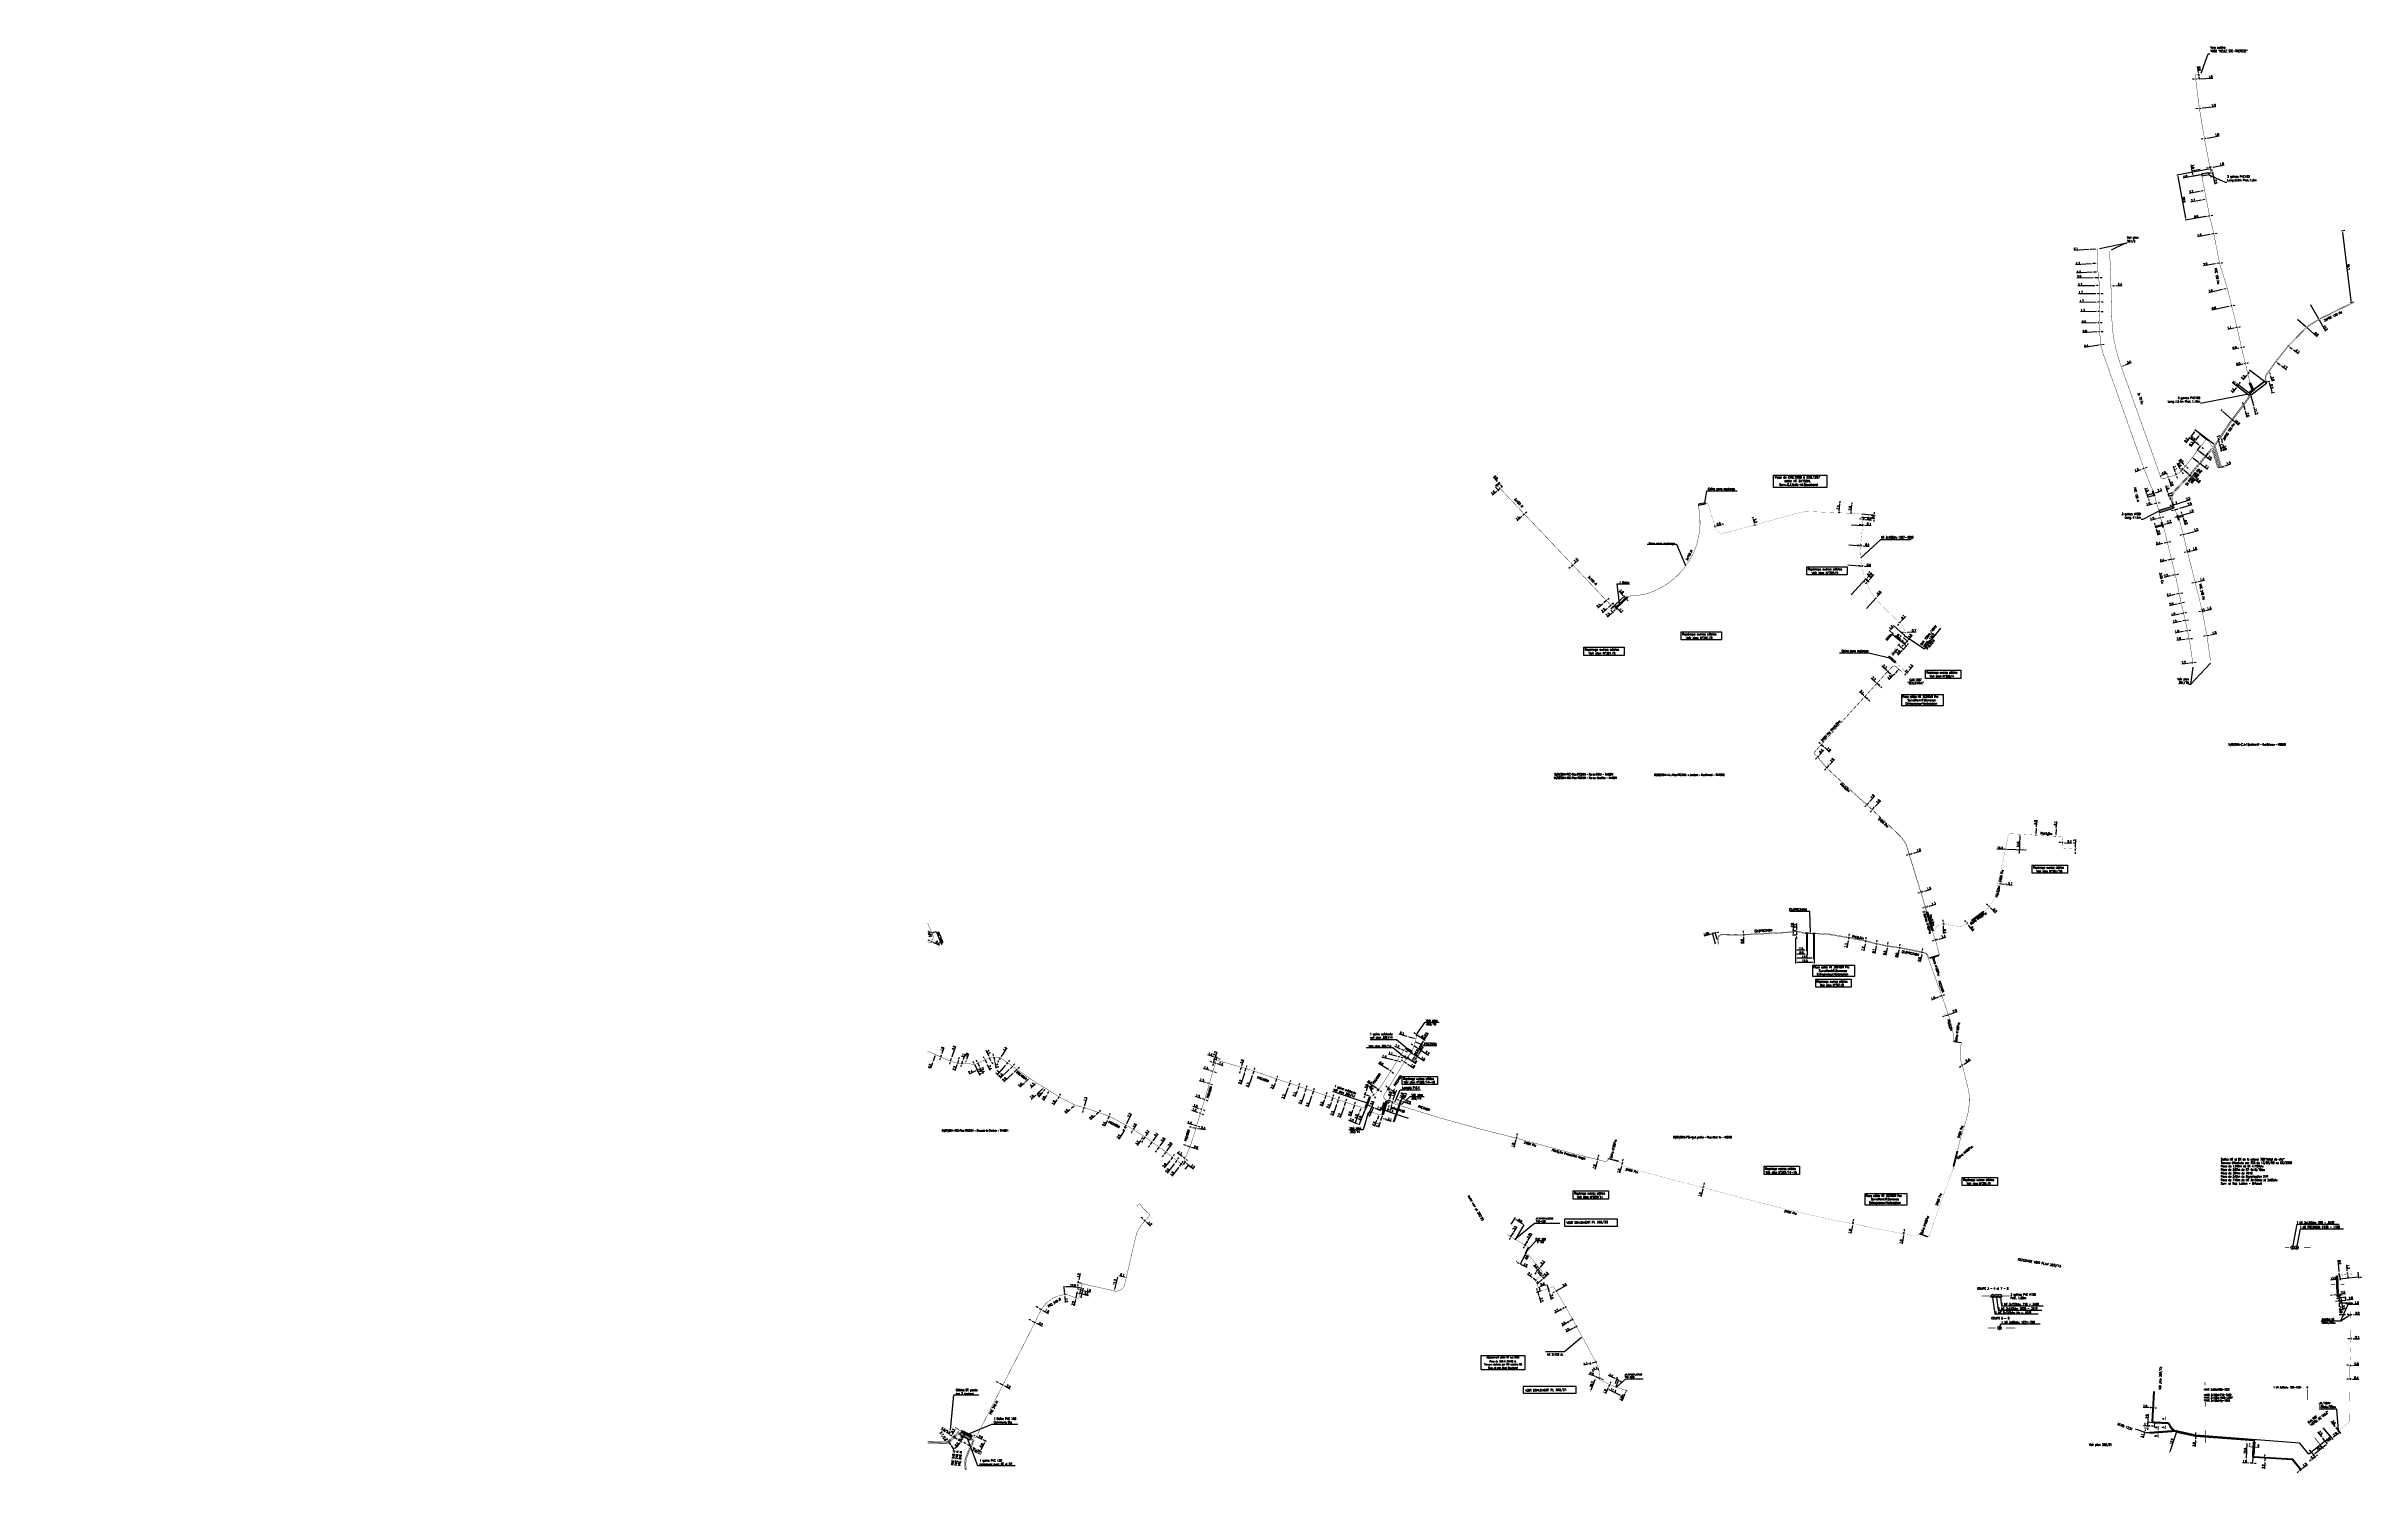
# Model space of a CAD drawing. Header units: millimetres. Extents: x 156382 to 158006, y 120998 to 122000.
import ezdxf
from ezdxf.enums import TextEntityAlignment as Align

# ---------------------------------------------------------------- set-up
doc = ezdxf.new("R2010")
doc.units = ezdxf.units.MM
doc.header["$PDMODE"] = 34
doc.layers.get('0').update_dxf_attribs({"linetype": 'CONTINUOUS'})
doc.layers.get('DEFPOINTS').update_dxf_attribs({"linetype": 'CONTINUOUS'})
for name, color, linetype in [('M_110', 1, 'M_ST_10'), ('M_200', 7, 'CONTINUOUS'), ('M_300', 7, 'CONTINUOUS'), ('M_400', 7, 'CONTINUOUS'), ('M_420', 7, 'CONTINUOUS'), ('M_900', 7, 'CONTINUOUS'), ('M_910', 7, 'CONTINUOUS')]:
    doc.layers.add(name, color=color, linetype=linetype)
doc.styles.add('EDHMSS', font='txt.shx', dxfattribs={"width": 0.75, "height": 1.25})
doc.styles.add('M_ROMANS', font='ROMANS.shx', dxfattribs={"width": 0.75})
doc.styles.add('ROMANS', font='romans')
doc.styles.get("Standard").update_dxf_attribs({"font": 'romans.shx', "width": 0.85})
doc.linetypes.add('M_ST_10', pattern='A,5,-0.3,["++",Standard,S=1,R=0,X=0,Y=-0.5],-2.8', length=8.1)
doc.dimstyles.get("Standard").update_dxf_attribs({"dimtxt": 1.5, "dimasz": 1.2, "dimexe": 0.625, "dimexo": 0.625, "dimgap": 0.25, "dimtad": 1, "dimdec": 1, "dimzin": 0, "dimdsep": 46, "dimtxsty": 'Standard', "dimcen": -0.5, "dimadec": 0, "dimazin": 0, "dimtfac": 1, "dimtdec": 1, "dimtmove": 0, "dimatfit": 3, "dimfxl": 0, "dimtolj": 1, "dimtzin": 0, "dimarcsym": 0})

# ---------------------------------------------------------------- blocks, each defined once
blk = doc.blocks.new('*D0')
at = {"layer": 'DEFPOINTS', "color": 0, "linetype": 'Continuous', "transparency": 16777216}
for p in [(157398, 121690.6), (157400.3, 121688), (157401.6, 121689.2)]:
    blk.add_point(p, dxfattribs=at)
at = {"layer": 'M_110', "color": 0, "linetype": 'Continuous', "lineweight": -2, "transparency": 16777216}
for p, q in [((157399.4, 121687.2), (157396.3, 121684.4)), ((157398.4, 121690.1), (157400.7, 121687.5)), ((157401.6, 121689.2), (157400.3, 121688)), ((157402.5, 121690), (157403.4, 121690.8))]:
    blk.add_line(p, q, dxfattribs=at)
at = {"layer": 'M_110', "color": 0, "linetype": 'Continuous', "transparency": 16777216}
for points in [[(157399.3, 121687.4), (157399.5, 121687.1), (157400.3, 121688)], [(157402.4, 121690.2), (157402.6, 121689.9), (157401.6, 121689.2)]]:
    blk.add_solid(points, dxfattribs=at)
at = {"layer": 'M_110', "color": 0, "linetype": 'Continuous', "transparency": 16777216, "insert": (157396.7, 121686.2), "char_height": 1.5, "attachment_point": 5, "rotation": 41.9569}
blk.add_mtext('\\A1;1.8', dxfattribs=at)
blk = doc.blocks.new('*D1')
at = {"layer": 'DEFPOINTS', "color": 0, "linetype": 'Continuous', "transparency": 16777216}
for p in [(157401.2, 121692.5), (157398, 121690.7), (157398.5, 121690.1)]:
    blk.add_point(p, dxfattribs=at)
at = {"layer": 'M_110', "color": 0, "linetype": 'Continuous', "lineweight": -2, "transparency": 16777216}
for p, q in [((157399.8, 121694), (157396.9, 121697.2)), ((157398.4, 121691.1), (157401.1, 121693.5)), ((157399, 121690.5), (157401.6, 121692.9)), ((157401.2, 121692.5), (157400.6, 121693.1)), ((157402, 121691.6), (157402.8, 121690.7))]:
    blk.add_line(p, q, dxfattribs=at)
at = {"layer": 'M_110', "color": 0, "linetype": 'Continuous', "transparency": 16777216}
for points in [[(157400, 121694.1), (157399.7, 121693.9), (157400.6, 121693.1)], [(157402.1, 121691.7), (157401.8, 121691.5), (157401.2, 121692.5)]]:
    blk.add_solid(points, dxfattribs=at)
at = {"layer": 'M_110', "color": 0, "linetype": 'Continuous', "transparency": 16777216, "insert": (157398.7, 121696.7), "char_height": 1.5, "attachment_point": 5, "rotation": 311.9569}
blk.add_mtext('\\A1;0.8', dxfattribs=at)
blk = doc.blocks.new('*D2')
at = {"layer": 'DEFPOINTS', "color": 0, "linetype": 'Continuous', "transparency": 16777216}
for p in [(157417.6, 121670.2), (157417.6, 121670.2), (157418.7, 121671.2)]:
    blk.add_point(p, dxfattribs=at)
at = {"layer": 'M_110', "color": 0, "linetype": 'Continuous', "lineweight": -2, "transparency": 16777216}
for p, q in [((157416.7, 121669.4), (157413.7, 121666.5)), ((157418.7, 121671.2), (157417.6, 121670.2)), ((157419.5, 121672), (157420.4, 121672.8))]:
    blk.add_line(p, q, dxfattribs=at)
at = {"layer": 'M_110', "color": 0, "linetype": 'Continuous', "transparency": 16777216}
for points in [[(157416.6, 121669.5), (157416.9, 121669.2), (157417.6, 121670.2)], [(157419.4, 121672.1), (157419.7, 121671.9), (157418.7, 121671.2)]]:
    blk.add_solid(points, dxfattribs=at)
at = {"layer": 'M_110', "color": 0, "linetype": 'Continuous', "transparency": 16777216, "insert": (157414.1, 121668.2), "char_height": 1.5, "attachment_point": 5, "rotation": 43.4962}
blk.add_mtext('\\A1;1.5', dxfattribs=at)
blk = doc.blocks.new('*D3')
at = {"layer": 'DEFPOINTS', "color": 0, "linetype": 'Continuous', "transparency": 16777216}
for p in [(157451.5, 121634.5), (157451.5, 121634.5), (157452.6, 121635.4)]:
    blk.add_point(p, dxfattribs=at)
at = {"layer": 'M_110', "color": 0, "linetype": 'Continuous', "lineweight": -2, "transparency": 16777216}
for p, q in [((157450.7, 121633.7), (157449.8, 121632.9)), ((157451.5, 121634.5), (157452.6, 121635.4)), ((157453.5, 121636.3), (157456.6, 121639.1))]:
    blk.add_line(p, q, dxfattribs=at)
at = {"layer": 'M_110', "color": 0, "linetype": 'Continuous', "transparency": 16777216}
for points in [[(157450.5, 121633.8), (157450.8, 121633.5), (157451.5, 121634.5)], [(157453.4, 121636.4), (157453.6, 121636.1), (157452.6, 121635.4)]]:
    blk.add_solid(points, dxfattribs=at)
at = {"layer": 'M_110', "color": 0, "linetype": 'Continuous', "transparency": 16777216, "insert": (157454.8, 121638.8), "char_height": 1.5, "attachment_point": 5, "rotation": 42.0766}
blk.add_mtext('\\A1;1.5', dxfattribs=at)
blk = doc.blocks.new('*D4')
at = {"layer": 'DEFPOINTS', "color": 0, "linetype": 'Continuous', "transparency": 16777216}
for p in [(157476.3, 121610.5), (157474.5, 121608.8), (157474.5, 121608.8)]:
    blk.add_point(p, dxfattribs=at)
at = {"layer": 'M_110', "color": 0, "linetype": 'Continuous', "lineweight": -2, "transparency": 16777216}
for p, q in [((157476.3, 121610.5), (157474.5, 121608.8)), ((157477.2, 121611.3), (157478.1, 121612.1)), ((157473.6, 121608), (157470.3, 121605.1))]:
    blk.add_line(p, q, dxfattribs=at)
at = {"layer": 'M_110', "color": 0, "linetype": 'Continuous', "transparency": 16777216}
for points in [[(157477.1, 121611.4), (157477.3, 121611.1), (157476.3, 121610.5)], [(157473.4, 121608.2), (157473.7, 121607.9), (157474.5, 121608.8)]]:
    blk.add_solid(points, dxfattribs=at)
at = {"layer": 'M_110', "color": 0, "linetype": 'Continuous', "transparency": 16777216, "insert": (157470.8, 121606.9), "char_height": 1.5, "attachment_point": 5, "rotation": 41.9535}
blk.add_mtext('\\A1;2.5', dxfattribs=at)
blk = doc.blocks.new('*D5')
at = {"layer": 'DEFPOINTS', "color": 0, "linetype": 'Continuous', "transparency": 16777216}
for p in [(157477.6, 121605.6), (157477.6, 121605.6), (157479.4, 121607.3)]:
    blk.add_point(p, dxfattribs=at)
at = {"layer": 'M_110', "color": 0, "linetype": 'Continuous', "lineweight": -2, "transparency": 16777216}
for p, q in [((157476.7, 121604.8), (157473.5, 121601.9)), ((157479.4, 121607.3), (157477.6, 121605.6)), ((157480.3, 121608.1), (157481.1, 121608.9))]:
    blk.add_line(p, q, dxfattribs=at)
at = {"layer": 'M_110', "color": 0, "linetype": 'Continuous', "transparency": 16777216}
for points in [[(157476.6, 121605), (157476.8, 121604.7), (157477.6, 121605.6)], [(157480.1, 121608.3), (157480.4, 121608), (157479.4, 121607.3)]]:
    blk.add_solid(points, dxfattribs=at)
at = {"layer": 'M_110', "color": 0, "linetype": 'Continuous', "transparency": 16777216, "insert": (157474, 121603.7), "char_height": 1.5, "attachment_point": 5, "rotation": 42.7354}
blk.add_mtext('\\A1;2.5', dxfattribs=at)
blk = doc.blocks.new('*D6')
at = {"layer": 'DEFPOINTS', "color": 0, "linetype": 'Continuous', "transparency": 16777216}
for p in [(157658.1, 121625.4), (157658.5, 121625.8), (157660.1, 121624.3)]:
    blk.add_point(p, dxfattribs=at)
at = {"layer": 'M_110', "color": 0, "linetype": 'Continuous', "lineweight": -2, "transparency": 16777216}
for p, q in [((157660.9, 121625.2), (157663.9, 121628.4)), ((157658.9, 121623), (157658, 121622.1)), ((157658.5, 121624.9), (157660.1, 121623.4)), ((157658.9, 121625.4), (157660.5, 121623.9)), ((157659.7, 121623.9), (157660.1, 121624.3))]:
    blk.add_line(p, q, dxfattribs=at)
at = {"layer": 'M_110', "color": 0, "linetype": 'Continuous', "transparency": 16777216}
for points in [[(157658.7, 121623.1), (157659, 121622.9), (157659.7, 121623.9)], [(157660.8, 121625.3), (157661, 121625.1), (157660.1, 121624.3)]]:
    blk.add_solid(points, dxfattribs=at)
at = {"layer": 'M_110', "color": 0, "linetype": 'Continuous', "transparency": 16777216, "insert": (157662.1, 121627.9), "char_height": 1.5, "attachment_point": 5, "rotation": 47.1397}
blk.add_mtext('\\A1;0.6', dxfattribs=at)
blk = doc.blocks.new('*D76')
at = {"layer": 'DEFPOINTS', "color": 0, "linetype": 'Continuous', "transparency": 16777216}
for p in [(157427.2, 121124.9), (157427.9, 121122.8), (157428.7, 121123)]:
    blk.add_point(p, dxfattribs=at)
at = {"layer": 'M_110', "color": 0, "linetype": 'Continuous', "lineweight": -2, "transparency": 16777216}
for p, q in [((157427.7, 121126.3), (157427.3, 121127.5)), ((157427.8, 121125.1), (157428.6, 121125.3)), ((157428, 121125.2), (157428.7, 121123)), ((157428.5, 121122.9), (157429.3, 121123.2)), ((157429, 121121.9), (157430.3, 121117.7))]:
    blk.add_line(p, q, dxfattribs=at)
at = {"layer": 'M_110', "color": 0, "linetype": 'Continuous', "transparency": 16777216}
for points in [[(157427.9, 121126.4), (157427.5, 121126.3), (157428, 121125.2)], [(157429.2, 121121.9), (157428.8, 121121.8), (157428.7, 121123)]]:
    blk.add_solid(points, dxfattribs=at)
at = {"layer": 'M_110', "color": 0, "linetype": 'Continuous', "transparency": 16777216, "insert": (157430.8, 121119.5), "char_height": 1.5, "attachment_point": 5, "rotation": 286.8115}
blk.add_mtext('\\A1;2.2', dxfattribs=at)
blk = doc.blocks.new('*D77')
at = {"layer": 'DEFPOINTS', "color": 0, "linetype": 'Continuous', "transparency": 16777216}
for p in [(157435.4, 121127.4), (157436, 121125.2), (157436, 121125.2)]:
    blk.add_point(p, dxfattribs=at)
at = {"layer": 'M_110', "color": 0, "linetype": 'Continuous', "lineweight": -2, "transparency": 16777216}
for p, q in [((157435.1, 121128.6), (157434.8, 121129.7)), ((157434.8, 121127.3), (157434.8, 121127.3)), ((157435.4, 121127.4), (157436, 121125.2)), ((157435.4, 121125), (157435.4, 121125)), ((157436.3, 121124), (157437.5, 121119.8))]:
    blk.add_line(p, q, dxfattribs=at)
at = {"layer": 'M_110', "color": 0, "linetype": 'Continuous', "transparency": 16777216}
for points in [[(157435.3, 121128.6), (157434.9, 121128.5), (157435.4, 121127.4)], [(157436.5, 121124), (157436.1, 121123.9), (157436, 121125.2)]]:
    blk.add_solid(points, dxfattribs=at)
at = {"layer": 'M_110', "color": 0, "linetype": 'Continuous', "transparency": 16777216, "insert": (157438, 121121.6), "char_height": 1.5, "attachment_point": 5, "rotation": 285.363}
blk.add_mtext('\\A1;2.3', dxfattribs=at)
blk = doc.blocks.new('*D78')
at = {"layer": 'DEFPOINTS', "color": 0, "linetype": 'Continuous', "transparency": 16777216}
for p in [(157437.9, 121124.4), (157438, 121124.2), (157440.9, 121126)]:
    blk.add_point(p, dxfattribs=at)
at = {"layer": 'M_110', "color": 0, "linetype": 'Continuous', "lineweight": -2, "transparency": 16777216}
for p, q in [((157438.2, 121123.8), (157438.3, 121123.6)), ((157439, 121124.8), (157439.9, 121125.2)), ((157441, 121125.8), (157448.7, 121130)), ((157441.2, 121125.5), (157441.3, 121125.3))]:
    blk.add_line(p, q, dxfattribs=at)
at = {"layer": 'M_110', "color": 0, "linetype": 'Continuous', "transparency": 16777216}
for points in [[(157438.9, 121124.9), (157439.1, 121124.6), (157438, 121124.2)], [(157439.8, 121125.4), (157440, 121125.1), (157441, 121125.8)]]:
    blk.add_solid(points, dxfattribs=at)
at = {"layer": 'M_110', "color": 0, "linetype": 'Continuous', "transparency": 16777216, "insert": (157446.8, 121130.1), "char_height": 1.5, "attachment_point": 5, "rotation": 28.2839}
blk.add_mtext('\\A1;3.4', dxfattribs=at)
blk = doc.blocks.new('M_300_04')
at = {"color": 0, "linetype": 'Continuous'}
blk.add_line((0, 1.5), (0, -1.5), dxfattribs=at)
blk.add_solid([(-2, 0.75), (-2, -0.75), (2, 0.75), (2, -0.75)], dxfattribs=at)
at = {"color": 0, "linetype": 'Continuous', "style": 'M_ROMANS', "width": 0.75, "flags": 3}
for tag, p in [('DEF_COUP', (0, -7.5)), ('DEF_TYPE', (0, -10)), ('DEF_LEG', (0, -5))]:
    blk.add_attdef(tag, text='', height=1.2, dxfattribs=at).set_placement(p, align=Align.MIDDLE)
blk = doc.blocks.new('*D79')
at = {"layer": 'DEFPOINTS', "color": 0, "linetype": 'Continuous', "transparency": 16777216}
for p in [(157986.7, 121122.9), (157986.7, 121122.9), (157989.3, 121123.2)]:
    blk.add_point(p, dxfattribs=at)
at = {"layer": 'M_110', "color": 0, "linetype": 'Continuous', "lineweight": -2, "transparency": 16777216}
for p, q in [((157985.5, 121122.8), (157984.3, 121122.6)), ((157986.7, 121122.9), (157989.3, 121123.2)), ((157990.5, 121123.4), (157994.8, 121124))]:
    blk.add_line(p, q, dxfattribs=at)
at = {"layer": 'M_110', "color": 0, "linetype": 'Continuous', "transparency": 16777216}
for points in [[(157985.5, 121123), (157985.6, 121122.6), (157986.7, 121122.9)], [(157990.5, 121123.6), (157990.5, 121123.2), (157989.3, 121123.2)]]:
    blk.add_solid(points, dxfattribs=at)
at = {"layer": 'M_110', "color": 0, "linetype": 'Continuous', "transparency": 16777216, "insert": (157993.1, 121124.7), "char_height": 1.5, "attachment_point": 5, "rotation": 7.4152}
blk.add_mtext('\\A1;2.6', dxfattribs=at)
blk = doc.blocks.new('*D80')
at = {"layer": 'DEFPOINTS', "color": 0, "linetype": 'Continuous', "transparency": 16777216}
for p in [(157997.3, 121117.3), (157998.8, 121117.3), (157998.8, 121116.5)]:
    blk.add_point(p, dxfattribs=at)
at = {"layer": 'M_110', "color": 0, "linetype": 'Continuous', "lineweight": -2, "transparency": 16777216}
for p, q in [((157996.1, 121116.6), (157994.9, 121116.6)), ((157997.3, 121116.7), (157997.3, 121115.9)), ((157997.3, 121116.5), (157998.8, 121116.5)), ((157998.8, 121116.7), (157998.8, 121115.9)), ((158000, 121116.5), (158004.2, 121116.4))]:
    blk.add_line(p, q, dxfattribs=at)
at = {"layer": 'M_110', "color": 0, "linetype": 'Continuous', "transparency": 16777216}
for points in [[(157996.1, 121116.8), (157996.1, 121116.4), (157997.3, 121116.5)], [(158000, 121116.7), (158000, 121116.3), (157998.8, 121116.5)]]:
    blk.add_solid(points, dxfattribs=at)
at = {"layer": 'M_110', "color": 0, "linetype": 'Continuous', "transparency": 16777216, "insert": (158002.7, 121117.5), "char_height": 1.5, "attachment_point": 5, "rotation": 359.0802}
blk.add_mtext('\\A1;1.5', dxfattribs=at)
blk = doc.blocks.new('*D81')
at = {"layer": 'DEFPOINTS', "color": 0, "linetype": 'Continuous', "transparency": 16777216}
for p in [(157990.6, 121117.4), (157990.6, 121114.6), (157990.6, 121114.6)]:
    blk.add_point(p, dxfattribs=at)
at = {"layer": 'M_110', "color": 0, "linetype": 'Continuous', "lineweight": -2, "transparency": 16777216}
for p, q in [((157990.6, 121118.6), (157990.6, 121123)), ((157990.6, 121114.6), (157990.6, 121117.4)), ((157990.6, 121113.4), (157990.6, 121112.2))]:
    blk.add_line(p, q, dxfattribs=at)
at = {"layer": 'M_110', "color": 0, "linetype": 'Continuous', "transparency": 16777216}
for points in [[(157990.4, 121118.6), (157990.8, 121118.6), (157990.6, 121117.4)], [(157990.4, 121113.4), (157990.8, 121113.4), (157990.6, 121114.6)]]:
    blk.add_solid(points, dxfattribs=at)
at = {"layer": 'M_110', "color": 0, "linetype": 'Continuous', "transparency": 16777216, "insert": (157989.6, 121121.4), "char_height": 1.5, "attachment_point": 5, "rotation": 90}
blk.add_mtext('\\A1;2.8', dxfattribs=at)
blk = doc.blocks.new('*D82')
at = {"layer": 'DEFPOINTS', "color": 0, "linetype": 'Continuous', "transparency": 16777216}
for p in [(157998.5, 121109.2), (157999.3, 121109.1), (157999.3, 121109.1)]:
    blk.add_point(p, dxfattribs=at)
at = {"layer": 'M_110', "color": 0, "linetype": 'Continuous', "lineweight": -2, "transparency": 16777216}
for p, q in [((157997.3, 121109.2), (157996.1, 121109.2)), ((157998.5, 121109.1), (157999.3, 121109.1)), ((157998.5, 121108.5), (157998.5, 121108.5)), ((157999.3, 121108.5), (157999.3, 121108.5)), ((158000.5, 121109.1), (158004.9, 121109))]:
    blk.add_line(p, q, dxfattribs=at)
at = {"layer": 'M_110', "color": 0, "linetype": 'Continuous', "transparency": 16777216}
for points in [[(157997.3, 121109.4), (157997.3, 121109), (157998.5, 121109.1)], [(158000.5, 121109.3), (158000.5, 121108.9), (157999.3, 121109.1)]]:
    blk.add_solid(points, dxfattribs=at)
at = {"layer": 'M_110', "color": 0, "linetype": 'Continuous', "transparency": 16777216, "insert": (158003.3, 121110.1), "char_height": 1.5, "attachment_point": 5, "rotation": 359.0802}
blk.add_mtext('\\A1;0.8', dxfattribs=at)
blk = doc.blocks.new('*D83')
at = {"layer": 'DEFPOINTS', "color": 0, "linetype": 'Continuous', "transparency": 16777216}
for p in [(157990.6, 121114.6), (157990.6, 121109.1), (157991.2, 121114.6)]:
    blk.add_point(p, dxfattribs=at)
at = {"layer": 'M_110', "color": 0, "linetype": 'Continuous', "lineweight": -2, "transparency": 16777216}
for p, q in [((157991.2, 121114.6), (157991.8, 121114.6)), ((157991.2, 121110.3), (157991.2, 121113.4)), ((157991.3, 121109.1), (157991.9, 121109.1))]:
    blk.add_line(p, q, dxfattribs=at)
at = {"layer": 'M_110', "color": 0, "linetype": 'Continuous', "transparency": 16777216}
for points in [[(157991.4, 121113.4), (157991, 121113.4), (157991.2, 121114.6)], [(157991.4, 121110.3), (157991, 121110.3), (157991.2, 121109.1)]]:
    blk.add_solid(points, dxfattribs=at)
at = {"layer": 'M_110', "color": 0, "linetype": 'Continuous', "transparency": 16777216, "insert": (157992.2, 121111.7), "char_height": 1.5, "attachment_point": 5, "rotation": 270.3244}
blk.add_mtext('\\A1;5.5', dxfattribs=at)
blk = doc.blocks.new('*D84')
at = {"layer": 'DEFPOINTS', "color": 0, "linetype": 'Continuous', "transparency": 16777216}
for p in [(157998.8, 121092), (157999, 121092.2), (157999, 121092)]:
    blk.add_point(p, dxfattribs=at)
at = {"layer": 'M_110', "color": 0, "linetype": 'Continuous', "lineweight": -2, "transparency": 16777216}
for p, q in [((157997.6, 121092.2), (157996.4, 121092.2)), ((157998.8, 121092.6), (157998.8, 121092.8)), ((157998.8, 121092.2), (157999, 121092.2)), ((157999.1, 121092.6), (157999.1, 121092.8)), ((158000.2, 121092.1), (158004.6, 121092.1))]:
    blk.add_line(p, q, dxfattribs=at)
at = {"layer": 'M_110', "color": 0, "linetype": 'Continuous', "transparency": 16777216}
for points in [[(157997.6, 121092.4), (157997.6, 121092), (157998.8, 121092.2)], [(158000.3, 121092.3), (158000.2, 121091.9), (157999, 121092.2)]]:
    blk.add_solid(points, dxfattribs=at)
at = {"layer": 'M_110', "color": 0, "linetype": 'Continuous', "transparency": 16777216, "insert": (158003, 121093.1), "char_height": 1.5, "attachment_point": 5, "rotation": 359.0477}
blk.add_mtext('\\A1;0.3', dxfattribs=at)
blk = doc.blocks.new('*D85')
at = {"layer": 'DEFPOINTS', "color": 0, "linetype": 'Continuous', "transparency": 16777216}
for p in [(157998.1, 121073.7), (157998.7, 121073.7), (157998.7, 121073.6)]:
    blk.add_point(p, dxfattribs=at)
at = {"layer": 'M_110', "color": 0, "linetype": 'Continuous', "lineweight": -2, "transparency": 16777216}
for p, q in [((157996.9, 121073.6), (157995.7, 121073.7)), ((157998.1, 121073.6), (157998.7, 121073.6)), ((157998.1, 121073.1), (157998.1, 121073)), ((157998.7, 121073.1), (157998.7, 121073)), ((157999.9, 121073.6), (158004.2, 121073.4))]:
    blk.add_line(p, q, dxfattribs=at)
at = {"layer": 'M_110', "color": 0, "linetype": 'Continuous', "transparency": 16777216}
for points in [[(157996.9, 121073.8), (157996.9, 121073.4), (157998.1, 121073.6)], [(157999.9, 121073.8), (157999.9, 121073.4), (157998.7, 121073.6)]]:
    blk.add_solid(points, dxfattribs=at)
at = {"layer": 'M_110', "color": 0, "linetype": 'Continuous', "transparency": 16777216, "insert": (158002.7, 121074.5), "char_height": 1.5, "attachment_point": 5, "rotation": 358.3183}
blk.add_mtext('\\A1;0.6', dxfattribs=at)
blk = doc.blocks.new('*D86')
at = {"layer": 'DEFPOINTS', "color": 0, "linetype": 'Continuous', "transparency": 16777216}
for p in [(157998.1, 121063.6), (157998.5, 121063.8), (157998.5, 121063.6)]:
    blk.add_point(p, dxfattribs=at)
at = {"layer": 'M_110', "color": 0, "linetype": 'Continuous', "lineweight": -2, "transparency": 16777216}
for p, q in [((157996.9, 121063.8), (157995.7, 121063.8)), ((157998.1, 121064.3), (157998.1, 121064.4)), ((157998.1, 121063.8), (157998.5, 121063.8)), ((157998.5, 121064.3), (157998.5, 121064.4)), ((157999.7, 121063.8), (158004.1, 121063.8))]:
    blk.add_line(p, q, dxfattribs=at)
at = {"layer": 'M_110', "color": 0, "linetype": 'Continuous', "transparency": 16777216}
for points in [[(157996.9, 121064), (157996.9, 121063.6), (157998.1, 121063.8)], [(157999.7, 121064), (157999.7, 121063.6), (157998.5, 121063.8)]]:
    blk.add_solid(points, dxfattribs=at)
at = {"layer": 'M_110', "color": 0, "linetype": 'Continuous', "transparency": 16777216, "insert": (158002.5, 121064.8), "char_height": 1.5, "attachment_point": 5, "rotation": 359.9885}
blk.add_mtext('\\A1;0.4', dxfattribs=at)
blk = doc.blocks.new('*D87')
at = {"layer": 'DEFPOINTS', "color": 0, "linetype": 'Continuous', "transparency": 16777216}
for p in [(157857.5, 121030.8), (157857.5, 121030.6), (157860.9, 121030.4)]:
    blk.add_point(p, dxfattribs=at)
at = {"layer": 'M_110', "color": 0, "linetype": 'Continuous', "lineweight": -2, "transparency": 16777216}
for p, q in [((157857.5, 121030.8), (157853.2, 121031.1)), ((157857.6, 121031.2), (157857.6, 121031.5)), ((157859.7, 121030.7), (157858.7, 121030.8)), ((157860.9, 121031), (157860.9, 121031.2))]:
    blk.add_line(p, q, dxfattribs=at)
at = {"layer": 'M_110', "color": 0, "linetype": 'Continuous', "transparency": 16777216}
for points in [[(157858.7, 121031), (157858.7, 121030.6), (157857.5, 121030.8)], [(157859.7, 121030.9), (157859.7, 121030.5), (157860.9, 121030.6)]]:
    blk.add_solid(points, dxfattribs=at)
at = {"layer": 'M_110', "color": 0, "linetype": 'Continuous', "transparency": 16777216, "insert": (157854.8, 121032), "char_height": 1.5, "attachment_point": 5, "rotation": 356.1449}
blk.add_mtext('\\A1;3.3', dxfattribs=at)
blk = doc.blocks.new('*D88')
at = {"layer": 'DEFPOINTS', "color": 0, "linetype": 'Continuous', "transparency": 16777216}
for p in [(157858.2, 121043.8), (157858.2, 121042.8), (157859.9, 121042.7)]:
    blk.add_point(p, dxfattribs=at)
at = {"layer": 'M_110', "color": 0, "linetype": 'Continuous', "lineweight": -2, "transparency": 16777216}
for p, q in [((157857, 121043.8), (157852.8, 121044)), ((157858.2, 121043.4), (157858.2, 121044.4)), ((157859.9, 121043.7), (157858.2, 121043.8)), ((157859.9, 121043.3), (157860, 121044.3)), ((157861.1, 121043.7), (157862.3, 121043.6))]:
    blk.add_line(p, q, dxfattribs=at)
at = {"layer": 'M_110', "color": 0, "linetype": 'Continuous', "transparency": 16777216}
for points in [[(157857, 121044), (157857, 121043.6), (157858.2, 121043.8)], [(157861.2, 121043.9), (157861.1, 121043.5), (157859.9, 121043.7)]]:
    blk.add_solid(points, dxfattribs=at)
at = {"layer": 'M_110', "color": 0, "linetype": 'Continuous', "transparency": 16777216, "insert": (157854.3, 121044.9), "char_height": 1.5, "attachment_point": 5, "rotation": 357.9822}
blk.add_mtext('\\A1;1.8', dxfattribs=at)
blk = doc.blocks.new('*D89')
at = {"layer": 'DEFPOINTS', "color": 0, "linetype": 'Continuous', "transparency": 16777216}
for p in [(157856.2, 121030.7), (157857.5, 121030.6), (157857.7, 121033.5)]:
    blk.add_point(p, dxfattribs=at)
at = {"layer": 'M_110', "color": 0, "linetype": 'Continuous', "lineweight": -2, "transparency": 16777216}
for p, q in [((157856.9, 121030.6), (157855.5, 121030.7)), ((157857, 121033.5), (157855.7, 121033.6)), ((157856.1, 121029.5), (157856, 121028.3)), ((157856.2, 121030.7), (157856.3, 121033.6)), ((157856.4, 121034.8), (157856.6, 121039.1))]:
    blk.add_line(p, q, dxfattribs=at)
at = {"layer": 'M_110', "color": 0, "linetype": 'Continuous', "transparency": 16777216}
for points in [[(157855.9, 121029.5), (157856.3, 121029.5), (157856.2, 121030.7)], [(157856.2, 121034.8), (157856.6, 121034.7), (157856.3, 121033.6)]]:
    blk.add_solid(points, dxfattribs=at)
at = {"layer": 'M_110', "color": 0, "linetype": 'Continuous', "transparency": 16777216, "insert": (157855.5, 121037.6), "char_height": 1.5, "attachment_point": 5, "rotation": 86.8465}
blk.add_mtext('\\A1;2.9', dxfattribs=at)
blk = doc.blocks.new('*D90')
at = {"layer": 'DEFPOINTS', "color": 0, "linetype": 'Continuous', "transparency": 16777216}
for p in [(157962.8, 120999.6), (157962.9, 120999.4), (157964.1, 121000.3)]:
    blk.add_point(p, dxfattribs=at)
at = {"layer": 'M_110', "color": 0, "linetype": 'Continuous', "lineweight": -2, "transparency": 16777216}
for p, q in [((157961.8, 120998.9), (157960.9, 120998.1)), ((157962.5, 120999.9), (157962.4, 121000.1)), ((157962.8, 120999.6), (157963.9, 121000.5)), ((157963.7, 121000.8), (157963.5, 121001)), ((157964.8, 121001.3), (157968.1, 121003.9))]:
    blk.add_line(p, q, dxfattribs=at)
at = {"layer": 'M_110', "color": 0, "linetype": 'Continuous', "transparency": 16777216}
for points in [[(157961.7, 120999), (157962, 120998.7), (157962.8, 120999.6)], [(157964.7, 121001.4), (157964.9, 121001.1), (157963.9, 121000.5)]]:
    blk.add_solid(points, dxfattribs=at)
at = {"layer": 'M_110', "color": 0, "linetype": 'Continuous', "transparency": 16777216, "insert": (157966.3, 121003.8), "char_height": 1.5, "attachment_point": 5, "rotation": 39.113}
blk.add_mtext('\\A1;1.5', dxfattribs=at)
blk = doc.blocks.new('*D91')
at = {"layer": 'DEFPOINTS', "color": 0, "linetype": 'Continuous', "transparency": 16777216}
for p in [(157854.7, 121029.3), (157855.1, 121026), (157855.9, 121029)]:
    blk.add_point(p, dxfattribs=at)
at = {"layer": 'M_110', "color": 0, "linetype": 'Continuous', "lineweight": -2, "transparency": 16777216}
for p, q in [((157853.9, 121026.4), (157852.8, 121022.5)), ((157854.5, 121026.2), (157853.3, 121026.5)), ((157855.3, 121029.2), (157854.1, 121029.5)), ((157854.4, 121028.2), (157854.2, 121027.5))]:
    blk.add_line(p, q, dxfattribs=at)
at = {"layer": 'M_110', "color": 0, "linetype": 'Continuous', "transparency": 16777216}
for points in [[(157854, 121027.6), (157854.4, 121027.5), (157853.9, 121026.4)], [(157854.2, 121028.2), (157854.6, 121028.1), (157854.7, 121029.3)]]:
    blk.add_solid(points, dxfattribs=at)
at = {"layer": 'M_110', "color": 0, "linetype": 'Continuous', "transparency": 16777216, "insert": (157852.2, 121024.1), "char_height": 1.5, "attachment_point": 5, "rotation": 74.687}
blk.add_mtext('\\A1;3.1', dxfattribs=at)
blk = doc.blocks.new('*D92')
at = {"layer": 'DEFPOINTS', "color": 0, "linetype": 'Continuous', "transparency": 16777216}
for p in [(157970.5, 121009.3), (157972.3, 121010.7), (157973.4, 121009.2)]:
    blk.add_point(p, dxfattribs=at)
at = {"layer": 'M_110', "color": 0, "linetype": 'Continuous', "lineweight": -2, "transparency": 16777216}
for p, q in [((157970.9, 121008.8), (157972, 121007.3)), ((157971.6, 121007.8), (157973.4, 121009.2)), ((157972.7, 121010.2), (157973.8, 121008.7)), ((157974.4, 121010), (157975.3, 121010.7)), ((157970.7, 121007.1), (157969.7, 121006.3))]:
    blk.add_line(p, q, dxfattribs=at)
at = {"layer": 'M_110', "color": 0, "linetype": 'Continuous', "transparency": 16777216}
for points in [[(157974.3, 121010.1), (157974.5, 121009.8), (157973.4, 121009.2)], [(157970.6, 121007.2), (157970.8, 121006.9), (157971.6, 121007.8)]]:
    blk.add_solid(points, dxfattribs=at)
at = {"layer": 'M_110', "color": 0, "linetype": 'Continuous', "transparency": 16777216, "insert": (157971.9, 121009.3), "char_height": 1.5, "attachment_point": 5, "rotation": 37.9407}
blk.add_mtext('\\A1;2.3', dxfattribs=at)
blk = doc.blocks.new('*D93')
at = {"layer": 'DEFPOINTS', "color": 0, "linetype": 'Continuous', "transparency": 16777216}
for p in [(157889.6, 121021.9), (157889.6, 121021.9), (157889.7, 121023.9)]:
    blk.add_point(p, dxfattribs=at)
at = {"layer": 'M_110', "color": 0, "linetype": 'Continuous', "lineweight": -2, "transparency": 16777216}
for p, q in [((157889.8, 121025.1), (157889.8, 121026.3)), ((157889.6, 121020.7), (157889.4, 121016.4)), ((157889.7, 121023.9), (157889.6, 121021.9)), ((157890.2, 121021.9), (157890.3, 121021.9)), ((157890.3, 121023.9), (157890.3, 121023.9))]:
    blk.add_line(p, q, dxfattribs=at)
at = {"layer": 'M_110', "color": 0, "linetype": 'Continuous', "transparency": 16777216}
for points in [[(157889.6, 121025.1), (157890, 121025.1), (157889.7, 121023.9)], [(157889.4, 121020.7), (157889.8, 121020.7), (157889.6, 121021.9)]]:
    blk.add_solid(points, dxfattribs=at)
at = {"layer": 'M_110', "color": 0, "linetype": 'Continuous', "transparency": 16777216, "insert": (157888.5, 121018), "char_height": 1.5, "attachment_point": 5, "rotation": 87.5291}
blk.add_mtext('\\A1;2.0', dxfattribs=at)
blk = doc.blocks.new('*D94')
at = {"layer": 'DEFPOINTS', "color": 0, "linetype": 'Continuous', "transparency": 16777216}
for p in [(157928, 121004.9), (157928, 121004.8), (157929.8, 121004.7)]:
    blk.add_point(p, dxfattribs=at)
at = {"layer": 'M_110', "color": 0, "linetype": 'Continuous', "lineweight": -2, "transparency": 16777216}
for p, q in [((157926.8, 121004.9), (157922.6, 121005.1)), ((157929.8, 121004.8), (157928, 121004.9)), ((157928.1, 121005.4), (157928.1, 121005.5)), ((157929.8, 121005.4), (157929.9, 121005.4)), ((157931, 121004.7), (157932.2, 121004.7))]:
    blk.add_line(p, q, dxfattribs=at)
at = {"layer": 'M_110', "color": 0, "linetype": 'Continuous', "transparency": 16777216}
for points in [[(157926.8, 121005.1), (157926.8, 121004.7), (157928, 121004.9)], [(157931, 121004.9), (157931, 121004.5), (157929.8, 121004.8)]]:
    blk.add_solid(points, dxfattribs=at)
at = {"layer": 'M_110', "color": 0, "linetype": 'Continuous', "transparency": 16777216, "insert": (157924.2, 121006.1), "char_height": 1.5, "attachment_point": 5, "rotation": 357.1406}
blk.add_mtext('\\A1;1.8', dxfattribs=at)
blk = doc.blocks.new('*D95')
at = {"layer": 'DEFPOINTS', "color": 0, "linetype": 'Continuous', "transparency": 16777216}
for p in [(157938.1, 121006.4), (157938.2, 121008.6), (157938.2, 121006.4)]:
    blk.add_point(p, dxfattribs=at)
at = {"layer": 'M_110', "color": 0, "linetype": 'Continuous', "lineweight": -2, "transparency": 16777216}
for p, q in [((157938.3, 121009.8), (157938.4, 121011)), ((157938.2, 121005.2), (157938, 121000.9)), ((157938.3, 121008.6), (157938.2, 121006.4)), ((157938.7, 121006.4), (157938.8, 121006.4)), ((157938.8, 121008.6), (157938.9, 121008.6))]:
    blk.add_line(p, q, dxfattribs=at)
at = {"layer": 'M_110', "color": 0, "linetype": 'Continuous', "transparency": 16777216}
for points in [[(157938.1, 121009.8), (157938.5, 121009.8), (157938.3, 121008.6)], [(157938, 121005.2), (157938.4, 121005.2), (157938.2, 121006.4)]]:
    blk.add_solid(points, dxfattribs=at)
at = {"layer": 'M_110', "color": 0, "linetype": 'Continuous', "transparency": 16777216, "insert": (157937.1, 121002.5), "char_height": 1.5, "attachment_point": 5, "rotation": 87.8069}
blk.add_mtext('\\A1;2.2', dxfattribs=at)
blk = doc.blocks.new('*D96')
at = {"layer": 'DEFPOINTS', "color": 0, "linetype": 'Continuous', "transparency": 16777216}
for p in [(157876.5, 121028), (157871.2, 121011.6), (157871.2, 121011.6)]:
    blk.add_point(p, dxfattribs=at)
at = {"layer": 'M_110', "color": 0, "linetype": 'Continuous', "lineweight": -2, "transparency": 16777216}
blk.add_line((157876.2, 121026.9), (157871.6, 121012.8), dxfattribs=at)
at = {"layer": 'M_110', "color": 0, "linetype": 'Continuous', "transparency": 16777216}
for points in [[(157876, 121026.9), (157876.3, 121026.8), (157876.5, 121028)], [(157871.4, 121012.8), (157871.8, 121012.7), (157871.2, 121011.6)]]:
    blk.add_solid(points, dxfattribs=at)
at = {"layer": 'M_110', "color": 0, "linetype": 'Continuous', "transparency": 16777216, "insert": (157872.9, 121020.1), "char_height": 1.5, "attachment_point": 5, "rotation": 72.0649}
blk.add_mtext('\\A1;17.2', dxfattribs=at)
blk = doc.blocks.new('*D97')
at = {"layer": 'DEFPOINTS', "color": 0, "linetype": 'Continuous', "transparency": 16777216}
for p in [(157925.7, 121019.7), (157925.1, 121007), (157925.1, 121007)]:
    blk.add_point(p, dxfattribs=at)
at = {"layer": 'M_110', "color": 0, "linetype": 'Continuous', "lineweight": -2, "transparency": 16777216}
for p, q in [((157925.1, 121019.7), (157925.1, 121019.7)), ((157925.7, 121018.5), (157925.2, 121008.2))]:
    blk.add_line(p, q, dxfattribs=at)
at = {"layer": 'M_110', "color": 0, "linetype": 'Continuous', "transparency": 16777216}
for points in [[(157925.5, 121018.5), (157925.9, 121018.5), (157925.7, 121019.7)], [(157925, 121008.3), (157925.4, 121008.2), (157925.1, 121007)]]:
    blk.add_solid(points, dxfattribs=at)
at = {"layer": 'M_110', "color": 0, "linetype": 'Continuous', "transparency": 16777216, "insert": (157924.4, 121013.4), "char_height": 1.5, "attachment_point": 5, "rotation": 87.2446}
blk.add_mtext('\\A1;12.6', dxfattribs=at)
blk = doc.blocks.new('*D98')
at = {"layer": 'DEFPOINTS', "color": 0, "linetype": 'Continuous', "transparency": 16777216}
for p in [(157979, 121022.3), (157979, 121022.2), (157980.6, 121020.3)]:
    blk.add_point(p, dxfattribs=at)
at = {"layer": 'M_110', "color": 0, "linetype": 'Continuous', "lineweight": -2, "transparency": 16777216}
for p, q in [((157978.2, 121023.2), (157975.5, 121026.6)), ((157978.6, 121021.9), (157978.5, 121021.8)), ((157980.5, 121020.3), (157979, 121022.2)), ((157980.1, 121019.9), (157980.1, 121019.9)), ((157981.3, 121019.3), (157982, 121018.4))]:
    blk.add_line(p, q, dxfattribs=at)
at = {"layer": 'M_110', "color": 0, "linetype": 'Continuous', "transparency": 16777216}
for points in [[(157978.4, 121023.3), (157978.1, 121023), (157979, 121022.2)], [(157981.4, 121019.5), (157981.1, 121019.2), (157980.5, 121020.3)]]:
    blk.add_solid(points, dxfattribs=at)
at = {"layer": 'M_110', "color": 0, "linetype": 'Continuous', "transparency": 16777216, "insert": (157977.3, 121026), "char_height": 1.5, "attachment_point": 5, "rotation": 308.5512}
blk.add_mtext('\\A1;2.5', dxfattribs=at)
blk = doc.blocks.new('*D99')
at = {"layer": 'DEFPOINTS', "color": 0, "linetype": 'Continuous', "transparency": 16777216}
for p in [(157988.4, 121029.8), (157988.4, 121029.7), (157990, 121027.7)]:
    blk.add_point(p, dxfattribs=at)
at = {"layer": 'M_110', "color": 0, "linetype": 'Continuous', "lineweight": -2, "transparency": 16777216}
for p, q in [((157987.6, 121030.6), (157984.9, 121034)), ((157987.9, 121029.4), (157987.9, 121029.3)), ((157990, 121027.7), (157988.4, 121029.7)), ((157989.6, 121027.3), (157989.5, 121027.3)), ((157990.7, 121026.7), (157991.5, 121025.8))]:
    blk.add_line(p, q, dxfattribs=at)
at = {"layer": 'M_110', "color": 0, "linetype": 'Continuous', "transparency": 16777216}
for points in [[(157987.8, 121030.8), (157987.5, 121030.5), (157988.4, 121029.7)], [(157990.9, 121026.9), (157990.6, 121026.6), (157990, 121027.7)]]:
    blk.add_solid(points, dxfattribs=at)
at = {"layer": 'M_110', "color": 0, "linetype": 'Continuous', "transparency": 16777216, "insert": (157986.6, 121033.4), "char_height": 1.5, "attachment_point": 5, "rotation": 308.7074}
blk.add_mtext('\\A1;2.6', dxfattribs=at)
blk = doc.blocks.new('*D100')
at = {"layer": 'DEFPOINTS', "color": 0, "linetype": 'Continuous', "transparency": 16777216}
for p in [(157991.6, 121025.7), (157985.5, 121022.3), (157986.1, 121021.4)]:
    blk.add_point(p, dxfattribs=at)
at = {"layer": 'M_110', "color": 0, "linetype": 'Continuous', "lineweight": -2, "transparency": 16777216}
for p, q in [((157990.1, 121025.8), (157986.4, 121023)), ((157991.3, 121026.2), (157990.6, 121027)), ((157985.7, 121021.9), (157985.1, 121022.7))]:
    blk.add_line(p, q, dxfattribs=at)
at = {"layer": 'M_110', "color": 0, "linetype": 'Continuous', "transparency": 16777216}
for points in [[(157989.9, 121026), (157990.2, 121025.7), (157991, 121026.6)], [(157986.3, 121023.1), (157986.5, 121022.8), (157985.5, 121022.3)]]:
    blk.add_solid(points, dxfattribs=at)
at = {"layer": 'M_110', "color": 0, "linetype": 'Continuous', "transparency": 16777216, "insert": (157987.6, 121025.2), "char_height": 1.5, "attachment_point": 5, "rotation": 37.9407}
blk.add_mtext('\\A1;7.0', dxfattribs=at)
blk = doc.blocks.new('*D101')
at = {"layer": 'DEFPOINTS', "color": 0, "linetype": 'Continuous', "transparency": 16777216}
for p in [(157981.5, 121019.2), (157982.2, 121018.4), (157986.1, 121021.4)]:
    blk.add_point(p, dxfattribs=at)
at = {"layer": 'M_110', "color": 0, "linetype": 'Continuous', "lineweight": -2, "transparency": 16777216}
for p, q in [((157981.8, 121018.9), (157981.2, 121019.7)), ((157984.5, 121021.5), (157982.5, 121019.9)), ((157985.7, 121021.9), (157985.1, 121022.7))]:
    blk.add_line(p, q, dxfattribs=at)
at = {"layer": 'M_110', "color": 0, "linetype": 'Continuous', "transparency": 16777216}
for points in [[(157982.4, 121020.1), (157982.6, 121019.8), (157981.5, 121019.2)], [(157984.4, 121021.7), (157984.7, 121021.4), (157985.5, 121022.2)]]:
    blk.add_solid(points, dxfattribs=at)
at = {"layer": 'M_110', "color": 0, "linetype": 'Continuous', "transparency": 16777216, "insert": (157983, 121021.6), "char_height": 1.5, "attachment_point": 5, "rotation": 37.9407}
blk.add_mtext('\\A1;5.0', dxfattribs=at)
blk = doc.blocks.new('*D102')
at = {"layer": 'DEFPOINTS', "color": 0, "linetype": 'Continuous', "transparency": 16777216}
for p in [(157972.3, 121010.7), (157972.3, 121010.7), (157982.2, 121018.4)]:
    blk.add_point(p, dxfattribs=at)
at = {"layer": 'M_110', "color": 0, "linetype": 'Continuous', "lineweight": -2, "transparency": 16777216}
blk.add_line((157981.2, 121017.6), (157973.3, 121011.4), dxfattribs=at)
at = {"layer": 'M_110', "color": 0, "linetype": 'Continuous', "transparency": 16777216}
for points in [[(157973.1, 121011.6), (157973.4, 121011.3), (157972.3, 121010.7)], [(157981.1, 121017.8), (157981.3, 121017.5), (157982.2, 121018.4)]]:
    blk.add_solid(points, dxfattribs=at)
at = {"layer": 'M_110', "color": 0, "linetype": 'Continuous', "transparency": 16777216, "insert": (157976.6, 121015.3), "char_height": 1.5, "attachment_point": 5, "rotation": 37.9407}
blk.add_mtext('\\A1;12.5', dxfattribs=at)
blk = doc.blocks.new('*D103')
at = {"layer": 'DEFPOINTS', "color": 0, "linetype": 'Continuous', "transparency": 16777216}
for p in [(157483.4, 121063.7), (157483.5, 121063.9), (157484.7, 121063.3)]:
    blk.add_point(p, dxfattribs=at)
at = {"layer": 'M_110', "color": 0, "linetype": 'Continuous', "lineweight": -2, "transparency": 16777216}
for p, q in [((157482.3, 121064.2), (157477.7, 121066.4)), ((157483.2, 121063.3), (157483.1, 121063.1)), ((157484.6, 121063.1), (157483.4, 121063.7)), ((157484.5, 121062.7), (157484.4, 121062.5)), ((157485.7, 121062.5), (157486.8, 121062))]:
    blk.add_line(p, q, dxfattribs=at)
at = {"layer": 'M_110', "color": 0, "linetype": 'Continuous', "transparency": 16777216}
for points in [[(157482.4, 121064.3), (157482.2, 121064), (157483.4, 121063.7)], [(157485.8, 121062.7), (157485.6, 121062.4), (157484.6, 121063.1)]]:
    blk.add_solid(points, dxfattribs=at)
at = {"layer": 'M_110', "color": 0, "linetype": 'Continuous', "transparency": 16777216, "insert": (157479.5, 121066.6), "char_height": 1.5, "attachment_point": 5, "rotation": 334.5298}
blk.add_mtext('\\A1;1.4', dxfattribs=at)
blk = doc.blocks.new('*D104')
at = {"layer": 'DEFPOINTS', "color": 0, "linetype": 'Continuous', "transparency": 16777216}
for p in [(157488, 121053.4), (157488.9, 121053.1), (157489.1, 121056.2)]:
    blk.add_point(p, dxfattribs=at)
at = {"layer": 'M_110', "color": 0, "linetype": 'Continuous', "lineweight": -2, "transparency": 16777216}
for p, q in [((157488.9, 121053.1), (157487, 121048.4)), ((157488.6, 121053.2), (157489.5, 121052.8)), ((157489.6, 121054.7), (157489.3, 121054.2)), ((157489.7, 121056), (157490.6, 121055.6))]:
    blk.add_line(p, q, dxfattribs=at)
at = {"layer": 'M_110', "color": 0, "linetype": 'Continuous', "transparency": 16777216}
for points in [[(157489.2, 121054.3), (157489.5, 121054.1), (157488.9, 121053.1)], [(157489.4, 121054.8), (157489.7, 121054.7), (157490, 121055.9)]]:
    blk.add_solid(points, dxfattribs=at)
at = {"layer": 'M_110', "color": 0, "linetype": 'Continuous', "transparency": 16777216, "insert": (157486.7, 121050.3), "char_height": 1.5, "attachment_point": 5, "rotation": 67.8523}
blk.add_mtext('\\A1;3.0', dxfattribs=at)
blk = doc.blocks.new('*D105')
at = {"layer": 'DEFPOINTS', "color": 0, "linetype": 'Continuous', "transparency": 16777216}
for p in [(157477.8, 121058.3), (157477, 121056.7), (157488, 121053.4)]:
    blk.add_point(p, dxfattribs=at)
at = {"layer": 'M_110', "color": 0, "linetype": 'Continuous', "lineweight": -2, "transparency": 16777216}
for p, q in [((157477.5, 121057.8), (157476.8, 121056.2)), ((157486.1, 121052.4), (157478.1, 121056.2)), ((157487.7, 121052.9), (157487, 121051.3))]:
    blk.add_line(p, q, dxfattribs=at)
at = {"layer": 'M_110', "color": 0, "linetype": 'Continuous', "transparency": 16777216}
for points in [[(157478.2, 121056.4), (157478, 121056), (157477, 121056.7)], [(157486.2, 121052.6), (157486.1, 121052.2), (157487.2, 121051.9)]]:
    blk.add_solid(points, dxfattribs=at)
at = {"layer": 'M_110', "color": 0, "linetype": 'Continuous', "transparency": 16777216, "insert": (157481, 121055.9), "char_height": 1.5, "attachment_point": 5, "rotation": 334.4844}
blk.add_mtext('\\A1;11.3', dxfattribs=at)
blk = doc.blocks.new('*D106')
at = {"layer": 'DEFPOINTS', "color": 0, "linetype": 'Continuous', "transparency": 16777216}
for p in [(157477.8, 121058.3), (157477.8, 121058.3), (157478.6, 121060)]:
    blk.add_point(p, dxfattribs=at)
at = {"layer": 'M_110', "color": 0, "linetype": 'Continuous', "lineweight": -2, "transparency": 16777216}
for p, q in [((157478.6, 121060), (157477.8, 121058.3)), ((157479.1, 121061.1), (157479.6, 121062.2)), ((157477.3, 121057.2), (157475.6, 121053.5))]:
    blk.add_line(p, q, dxfattribs=at)
at = {"layer": 'M_110', "color": 0, "linetype": 'Continuous', "transparency": 16777216}
for points in [[(157477.1, 121057.3), (157477.5, 121057.1), (157477.8, 121058.3)], [(157478.9, 121061.2), (157479.3, 121061.1), (157478.6, 121060)]]:
    blk.add_solid(points, dxfattribs=at)
at = {"layer": 'M_110', "color": 0, "linetype": 'Continuous', "transparency": 16777216, "insert": (157475.3, 121055.2), "char_height": 1.5, "attachment_point": 5, "rotation": 65.3887}
blk.add_mtext('\\A1;1.9', dxfattribs=at)
blk = doc.blocks.new('*D107')
at = {"layer": 'DEFPOINTS', "color": 0, "linetype": 'Continuous', "transparency": 16777216}
for p in [(157468.7, 121064.5), (157465, 121055), (157465, 121055)]:
    blk.add_point(p, dxfattribs=at)
at = {"layer": 'M_110', "color": 0, "linetype": 'Continuous', "lineweight": -2, "transparency": 16777216}
blk.add_line((157468.2, 121063.4), (157465.4, 121056.1), dxfattribs=at)
at = {"layer": 'M_110', "color": 0, "linetype": 'Continuous', "transparency": 16777216}
for points in [[(157468, 121063.5), (157468.4, 121063.3), (157468.7, 121064.5)], [(157465.2, 121056.1), (157465.6, 121056), (157465, 121055)]]:
    blk.add_solid(points, dxfattribs=at)
at = {"layer": 'M_110', "color": 0, "linetype": 'Continuous', "transparency": 16777216, "insert": (157465.9, 121060.1), "char_height": 1.5, "attachment_point": 5, "rotation": 68.7876}
blk.add_mtext('\\A1;10.3', dxfattribs=at)
blk = doc.blocks.new('*D108')
at = {"layer": 'DEFPOINTS', "color": 0, "linetype": 'Continuous', "transparency": 16777216}
for p in [(157468.7, 121064.5), (157469.1, 121065.4), (157471.4, 121063.4)]:
    blk.add_point(p, dxfattribs=at)
at = {"layer": 'M_110', "color": 0, "linetype": 'Continuous', "lineweight": -2, "transparency": 16777216}
for p, q in [((157468, 121065.8), (157464, 121067.4)), ((157469, 121065.1), (157469.3, 121065.9)), ((157471.7, 121064.3), (157469.1, 121065.4)), ((157471.6, 121064), (157472, 121064.9)), ((157472.9, 121063.9), (157474, 121063.5))]:
    blk.add_line(p, q, dxfattribs=at)
at = {"layer": 'M_110', "color": 0, "linetype": 'Continuous', "transparency": 16777216}
for points in [[(157468, 121066), (157467.9, 121065.6), (157469.1, 121065.4)], [(157472.9, 121064.1), (157472.8, 121063.7), (157471.7, 121064.3)]]:
    blk.add_solid(points, dxfattribs=at)
at = {"layer": 'M_110', "color": 0, "linetype": 'Continuous', "transparency": 16777216, "insert": (157465.8, 121067.7), "char_height": 1.5, "attachment_point": 5, "rotation": 338.7876}
blk.add_mtext('\\A1;2.9', dxfattribs=at)
blk = doc.blocks.new('*D109')
at = {"layer": 'DEFPOINTS', "color": 0, "linetype": 'Continuous', "transparency": 16777216}
for p in [(157466.7, 121069.9), (157467.3, 121068.1), (157471.2, 121069.2)]:
    blk.add_point(p, dxfattribs=at)
at = {"layer": 'M_110', "color": 0, "linetype": 'Continuous', "lineweight": -2, "transparency": 16777216}
for p, q in [((157467.1, 121068.7), (157466.5, 121070.5)), ((157469.5, 121070.7), (157467.9, 121070.3)), ((157471, 121069.8), (157470.4, 121071.7))]:
    blk.add_line(p, q, dxfattribs=at)
at = {"layer": 'M_110', "color": 0, "linetype": 'Continuous', "transparency": 16777216}
for points in [[(157467.8, 121070.5), (157467.9, 121070.1), (157466.7, 121069.9)], [(157469.4, 121070.9), (157469.5, 121070.5), (157470.6, 121071.1)]]:
    blk.add_solid(points, dxfattribs=at)
at = {"layer": 'M_110', "color": 0, "linetype": 'Continuous', "transparency": 16777216, "insert": (157468.4, 121071.5), "char_height": 1.5, "attachment_point": 5, "rotation": 16.4644}
blk.add_mtext('\\A1;4.1', dxfattribs=at)
blk = doc.blocks.new('*D110')
at = {"layer": 'DEFPOINTS', "color": 0, "linetype": 'Continuous', "transparency": 16777216}
for p in [(157465.2, 121074.8), (157469.4, 121074.6), (157465.5, 121073.5)]:
    blk.add_point(p, dxfattribs=at)
at = {"layer": 'M_110', "color": 0, "linetype": 'Continuous', "lineweight": -2, "transparency": 16777216}
for p, q in [((157465.2, 121074.8), (157460.5, 121073.5)), ((157465.4, 121074.1), (157465, 121075.4)), ((157467.9, 121075.5), (157466.3, 121075.1)), ((157469.3, 121075.2), (157468.9, 121076.4))]:
    blk.add_line(p, q, dxfattribs=at)
at = {"layer": 'M_110', "color": 0, "linetype": 'Continuous', "transparency": 16777216}
for points in [[(157466.3, 121075.3), (157466.4, 121074.9), (157465.2, 121074.8)], [(157467.9, 121075.7), (157468, 121075.3), (157469.1, 121075.8)]]:
    blk.add_solid(points, dxfattribs=at)
at = {"layer": 'M_110', "color": 0, "linetype": 'Continuous', "transparency": 16777216, "insert": (157461.6, 121074.8), "char_height": 1.5, "attachment_point": 5, "rotation": 15.5408}
blk.add_mtext('\\A1;4.1', dxfattribs=at)
blk = doc.blocks.new('*D111')
at = {"layer": 'DEFPOINTS', "color": 0, "linetype": 'Continuous', "transparency": 16777216}
for p in [(157452.3, 121099.1), (157452.8, 121098.2), (157455.9, 121099.8)]:
    blk.add_point(p, dxfattribs=at)
at = {"layer": 'M_110', "color": 0, "linetype": 'Continuous', "lineweight": -2, "transparency": 16777216}
for p, q in [((157452.3, 121099.1), (157447.9, 121096.8)), ((157452.5, 121098.8), (157452, 121099.7)), ((157454.3, 121100.2), (157453.4, 121099.7)), ((157455.6, 121100.4), (157455.1, 121101.3))]:
    blk.add_line(p, q, dxfattribs=at)
at = {"layer": 'M_110', "color": 0, "linetype": 'Continuous', "transparency": 16777216}
for points in [[(157453.3, 121099.9), (157453.5, 121099.5), (157452.3, 121099.1)], [(157454.2, 121100.4), (157454.4, 121100), (157455.3, 121100.8)]]:
    blk.add_solid(points, dxfattribs=at)
at = {"layer": 'M_110', "color": 0, "linetype": 'Continuous', "transparency": 16777216, "insert": (157448.8, 121098.4), "char_height": 1.5, "attachment_point": 5, "rotation": 28.2839}
blk.add_mtext('\\A1;3.5', dxfattribs=at)
blk = doc.blocks.new('*D112')
at = {"layer": 'DEFPOINTS', "color": 0, "linetype": 'Continuous', "transparency": 16777216}
for p in [(157449.5, 121103.8), (157450.2, 121102.8), (157453.1, 121104.7)]:
    blk.add_point(p, dxfattribs=at)
at = {"layer": 'M_110', "color": 0, "linetype": 'Continuous', "lineweight": -2, "transparency": 16777216}
for p, q in [((157452.8, 121105.2), (157452.1, 121106.3)), ((157449.5, 121103.8), (157445.3, 121101.1)), ((157449.8, 121103.3), (157449.2, 121104.4)), ((157451.4, 121105.1), (157450.5, 121104.5))]:
    blk.add_line(p, q, dxfattribs=at)
at = {"layer": 'M_110', "color": 0, "linetype": 'Continuous', "transparency": 16777216}
for points in [[(157450.4, 121104.7), (157450.6, 121104.3), (157449.5, 121103.8)], [(157451.3, 121105.3), (157451.5, 121104.9), (157452.4, 121105.7)]]:
    blk.add_solid(points, dxfattribs=at)
at = {"layer": 'M_110', "color": 0, "linetype": 'Continuous', "transparency": 16777216, "insert": (157446.1, 121102.8), "char_height": 1.5, "attachment_point": 5, "rotation": 33.0314}
blk.add_mtext('\\A1;3.5', dxfattribs=at)
blk = doc.blocks.new('*D113')
at = {"layer": 'DEFPOINTS', "color": 0, "linetype": 'Continuous', "transparency": 16777216}
for p in [(157444.6, 121112.6), (157445.1, 121111.6), (157448.3, 121113.3)]:
    blk.add_point(p, dxfattribs=at)
at = {"layer": 'M_110', "color": 0, "linetype": 'Continuous', "lineweight": -2, "transparency": 16777216}
for p, q in [((157444.6, 121112.6), (157440.1, 121110.2)), ((157444.8, 121112.1), (157444.3, 121113.2)), ((157446.7, 121113.8), (157445.6, 121113.2)), ((157448, 121113.9), (157447.5, 121114.9))]:
    blk.add_line(p, q, dxfattribs=at)
at = {"layer": 'M_110', "color": 0, "linetype": 'Continuous', "transparency": 16777216}
for points in [[(157445.5, 121113.3), (157445.7, 121113), (157444.6, 121112.6)], [(157446.6, 121113.9), (157446.8, 121113.6), (157447.8, 121114.3)]]:
    blk.add_solid(points, dxfattribs=at)
at = {"layer": 'M_110', "color": 0, "linetype": 'Continuous', "transparency": 16777216, "insert": (157441.1, 121111.9), "char_height": 1.5, "attachment_point": 5, "rotation": 28.2839}
blk.add_mtext('\\A1;3.7', dxfattribs=at)
blk = doc.blocks.new('M_300_03')
at = {"color": 0, "linetype": 'Continuous'}
blk.add_solid([(-2, 0.75), (-2, -0.75), (2, 0.75), (2, -0.75)], dxfattribs=at)
at = {"color": 0, "linetype": 'Continuous', "style": 'M_ROMANS', "width": 0.75, "flags": 3}
for tag, p in [('DEF_COUP', (0, -7.5)), ('DEF_TYPE', (0, -10)), ('DEF_LEG', (0, -5))]:
    blk.add_attdef(tag, text='', height=1.2, dxfattribs=at).set_placement(p, align=Align.MIDDLE)
blk = doc.blocks.new('*D114')
at = {"layer": 'DEFPOINTS', "color": 0, "linetype": 'Continuous', "transparency": 16777216}
for p in [(157996.2, 121138.7), (157996.2, 121138.7), (157996.3, 121137.5)]:
    blk.add_point(p, dxfattribs=at)
at = {"layer": 'M_110', "color": 0, "linetype": 'Continuous', "lineweight": -2, "transparency": 16777216}
for p, q in [((157996.1, 121139.9), (157995.7, 121144.1)), ((157996.3, 121137.5), (157996.2, 121138.7)), ((157996.4, 121136.3), (157996.6, 121135.1))]:
    blk.add_line(p, q, dxfattribs=at)
at = {"layer": 'M_110', "color": 0, "linetype": 'Continuous', "transparency": 16777216}
for points in [[(157996.3, 121140), (157995.9, 121139.9), (157996.2, 121138.7)], [(157996.6, 121136.3), (157996.2, 121136.2), (157996.3, 121137.5)]]:
    blk.add_solid(points, dxfattribs=at)
at = {"layer": 'M_110', "color": 0, "linetype": 'Continuous', "transparency": 16777216, "insert": (157996.8, 121142.7), "char_height": 1.5, "attachment_point": 5, "rotation": 275.7509}
blk.add_mtext('\\A1;1.3', dxfattribs=at)
blk = doc.blocks.new('*D9')
at = {"layer": 'DEFPOINTS', "color": 0, "linetype": 'Continuous', "transparency": 16777216}
for p in [(157552.8, 121661.4), (157558.1, 121664), (157558.4, 121662.9)]:
    blk.add_point(p, dxfattribs=at)
at = {"layer": 'M_110', "color": 0, "linetype": 'Continuous', "lineweight": -2, "transparency": 16777216}
for p, q in [((157552.6, 121662), (157552.3, 121663.1)), ((157553.6, 121662.8), (157557, 121663.7)), ((157558.2, 121663.6), (157558, 121664.6))]:
    blk.add_line(p, q, dxfattribs=at)
at = {"layer": 'M_110', "color": 0, "linetype": 'Continuous', "transparency": 16777216}
for points in [[(157553.6, 121663), (157553.7, 121662.6), (157552.5, 121662.5)], [(157556.9, 121663.9), (157557, 121663.5), (157558.1, 121664)]]:
    blk.add_solid(points, dxfattribs=at)
at = {"layer": 'M_110', "color": 0, "linetype": 'Continuous', "transparency": 16777216, "insert": (157555, 121664.2), "char_height": 1.5, "attachment_point": 5, "rotation": 15.3026}
blk.add_mtext('\\A1;5.9', dxfattribs=at)
blk = doc.blocks.new('*D10')
at = {"layer": 'DEFPOINTS', "color": 0, "linetype": 'Continuous', "transparency": 16777216}
for p in [(157577.8, 121668.3), (157579.2, 121668.7), (157579.2, 121663.2)]:
    blk.add_point(p, dxfattribs=at)
at = {"layer": 'M_110', "color": 0, "linetype": 'Continuous', "lineweight": -2, "transparency": 16777216}
for p, q in [((157578.4, 121668.5), (157579.8, 121668.9)), ((157580.2, 121664.7), (157579.5, 121667.5)), ((157579.8, 121663.4), (157581.2, 121663.7))]:
    blk.add_line(p, q, dxfattribs=at)
at = {"layer": 'M_110', "color": 0, "linetype": 'Continuous', "transparency": 16777216}
for points in [[(157579.7, 121667.6), (157579.3, 121667.5), (157579.2, 121668.7)], [(157580.4, 121664.8), (157580, 121664.7), (157580.6, 121663.6)]]:
    blk.add_solid(points, dxfattribs=at)
at = {"layer": 'M_110', "color": 0, "linetype": 'Continuous', "transparency": 16777216, "insert": (157580.8, 121666.5), "char_height": 1.5, "attachment_point": 5, "rotation": 285.3026}
blk.add_mtext('\\A1;5.3', dxfattribs=at)
blk = doc.blocks.new('*D11')
at = {"layer": 'DEFPOINTS', "color": 0, "linetype": 'Continuous', "transparency": 16777216}
for p in [(157656.5, 121669), (157656.7, 121667.5), (157656.9, 121668.9)]:
    blk.add_point(p, dxfattribs=at)
at = {"layer": 'M_110', "color": 0, "linetype": 'Continuous', "lineweight": -2, "transparency": 16777216}
for p, q in [((157655.1, 121667.6), (157653.9, 121667.8)), ((157656.4, 121668.4), (157656.3, 121666.9)), ((157656.3, 121667.5), (157656.7, 121667.5)), ((157656.8, 121668.3), (157656.7, 121666.9)), ((157657.9, 121667.4), (157662.3, 121667))]:
    blk.add_line(p, q, dxfattribs=at)
at = {"layer": 'M_110', "color": 0, "linetype": 'Continuous', "transparency": 16777216}
for points in [[(157655.2, 121667.8), (157655.1, 121667.4), (157656.3, 121667.5)], [(157657.9, 121667.6), (157657.9, 121667.2), (157656.7, 121667.5)]]:
    blk.add_solid(points, dxfattribs=at)
at = {"layer": 'M_110', "color": 0, "linetype": 'Continuous', "transparency": 16777216, "insert": (157660.8, 121668.1), "char_height": 1.5, "attachment_point": 5, "rotation": 354.7991}
blk.add_mtext('\\A1;0.4', dxfattribs=at)
blk = doc.blocks.new('*D12')
at = {"layer": 'DEFPOINTS', "color": 0, "linetype": 'Continuous', "transparency": 16777216}
for p in [(157661.9, 121668.4), (157662.1, 121670.4), (157664.2, 121670.2)]:
    blk.add_point(p, dxfattribs=at)
at = {"layer": 'M_110', "color": 0, "linetype": 'Continuous', "lineweight": -2, "transparency": 16777216}
for p, q in [((157662.5, 121668.4), (157664.6, 121668.2)), ((157662.7, 121670.4), (157664.8, 121670.2)), ((157663.9, 121667.1), (157663.8, 121665.9)), ((157664, 121668.3), (157664.2, 121670.2)), ((157664.3, 121671.4), (157664.4, 121672.6))]:
    blk.add_line(p, q, dxfattribs=at)
at = {"layer": 'M_110', "color": 0, "linetype": 'Continuous', "transparency": 16777216}
for points in [[(157663.7, 121667.1), (157664.1, 121667), (157664, 121668.3)], [(157664.1, 121671.5), (157664.5, 121671.4), (157664.2, 121670.2)]]:
    blk.add_solid(points, dxfattribs=at)
at = {"layer": 'M_110', "color": 0, "linetype": 'Continuous', "transparency": 16777216, "insert": (157663.1, 121669.3), "char_height": 1.5, "attachment_point": 5, "rotation": 84.8353}
blk.add_mtext('\\A1;2.0', dxfattribs=at)
blk = doc.blocks.new('*D13')
at = {"layer": 'DEFPOINTS', "color": 0, "linetype": 'Continuous', "transparency": 16777216}
for p in [(157648.6, 121678.8), (157649.7, 121678.7), (157649, 121671.7)]:
    blk.add_point(p, dxfattribs=at)
at = {"layer": 'M_110', "color": 0, "linetype": 'Continuous', "lineweight": -2, "transparency": 16777216}
for p, q in [((157649, 121678.7), (157647.9, 121678.8)), ((157648, 121673), (157648.5, 121677.6)), ((157648.4, 121671.7), (157647.3, 121671.8))]:
    blk.add_line(p, q, dxfattribs=at)
at = {"layer": 'M_110', "color": 0, "linetype": 'Continuous', "transparency": 16777216}
for points in [[(157648.3, 121677.6), (157648.7, 121677.6), (157648.6, 121678.8)], [(157647.8, 121673), (157648.2, 121672.9), (157647.9, 121671.8)]]:
    blk.add_solid(points, dxfattribs=at)
at = {"layer": 'M_110', "color": 0, "linetype": 'Continuous', "transparency": 16777216, "insert": (157647.2, 121675.2), "char_height": 1.5, "attachment_point": 5, "rotation": 84.8389}
blk.add_mtext('\\A1;7.0', dxfattribs=at)
blk = doc.blocks.new('*D14')
at = {"layer": 'DEFPOINTS', "color": 0, "linetype": 'Continuous', "transparency": 16777216}
for p in [(157640.1, 121679.5), (157641.4, 121679.4), (157640.7, 121672)]:
    blk.add_point(p, dxfattribs=at)
at = {"layer": 'M_110', "color": 0, "linetype": 'Continuous', "lineweight": -2, "transparency": 16777216}
for p, q in [((157640.7, 121679.5), (157639.5, 121679.6)), ((157639.6, 121673.3), (157640, 121678.3)), ((157640.1, 121672.1), (157638.8, 121672.2))]:
    blk.add_line(p, q, dxfattribs=at)
at = {"layer": 'M_110', "color": 0, "linetype": 'Continuous', "transparency": 16777216}
for points in [[(157639.8, 121678.4), (157640.2, 121678.3), (157640.1, 121679.5)], [(157639.4, 121673.3), (157639.8, 121673.3), (157639.5, 121672.1)]]:
    blk.add_solid(points, dxfattribs=at)
at = {"layer": 'M_110', "color": 0, "linetype": 'Continuous', "transparency": 16777216, "insert": (157638.8, 121675.8), "char_height": 1.5, "attachment_point": 5, "rotation": 84.8389}
blk.add_mtext('\\A1;7.5', dxfattribs=at)
blk = doc.blocks.new('*D15')
at = {"layer": 'DEFPOINTS', "color": 0, "linetype": 'Continuous', "transparency": 16777216}
for p in [(157656, 121663.2), (157656.3, 121663.1), (157656.4, 121663.5)]:
    blk.add_point(p, dxfattribs=at)
at = {"layer": 'M_110', "color": 0, "linetype": 'Continuous', "lineweight": -2, "transparency": 16777216}
for p, q in [((157654.8, 121663.6), (157653.6, 121663.7)), ((157656, 121663.8), (157656, 121664.1)), ((157656, 121663.5), (157656.4, 121663.5)), ((157656.4, 121663.8), (157656.4, 121664.1)), ((157657.6, 121663.4), (157661.9, 121663.1))]:
    blk.add_line(p, q, dxfattribs=at)
at = {"layer": 'M_110', "color": 0, "linetype": 'Continuous', "transparency": 16777216}
for points in [[(157654.8, 121663.8), (157654.8, 121663.4), (157656, 121663.5)], [(157657.6, 121663.6), (157657.5, 121663.2), (157656.4, 121663.5)]]:
    blk.add_solid(points, dxfattribs=at)
at = {"layer": 'M_110', "color": 0, "linetype": 'Continuous', "transparency": 16777216, "insert": (157660.4, 121664.2), "char_height": 1.5, "attachment_point": 5, "rotation": 355.9287}
blk.add_mtext('\\A1;0.3', dxfattribs=at)
blk = doc.blocks.new('*D16')
at = {"layer": 'DEFPOINTS', "color": 0, "linetype": 'Continuous', "transparency": 16777216}
for p in [(157654.6, 121648.9), (157655.1, 121648.8), (157655.2, 121649)]:
    blk.add_point(p, dxfattribs=at)
at = {"layer": 'M_110', "color": 0, "linetype": 'Continuous', "lineweight": -2, "transparency": 16777216}
for p, q in [((157653.5, 121649.2), (157652.3, 121649.3)), ((157654.7, 121649.5), (157654.7, 121649.7)), ((157654.7, 121649.1), (157655.2, 121649)), ((157655.2, 121649.4), (157655.2, 121649.6)), ((157656.4, 121648.9), (157660.7, 121648.5))]:
    blk.add_line(p, q, dxfattribs=at)
at = {"layer": 'M_110', "color": 0, "linetype": 'Continuous', "transparency": 16777216}
for points in [[(157653.5, 121649.4), (157653.4, 121649), (157654.7, 121649.1)], [(157656.4, 121649.1), (157656.3, 121648.7), (157655.2, 121649)]]:
    blk.add_solid(points, dxfattribs=at)
at = {"layer": 'M_110', "color": 0, "linetype": 'Continuous', "transparency": 16777216, "insert": (157659.2, 121649.6), "char_height": 1.5, "attachment_point": 5, "rotation": 354.3901}
blk.add_mtext('\\A1;0.5', dxfattribs=at)
blk = doc.blocks.new('*D17')
at = {"layer": 'DEFPOINTS', "color": 0, "linetype": 'Continuous', "transparency": 16777216}
for p in [(157655.6, 121634.7), (157656.2, 121634.8), (157656.2, 121634.6)]:
    blk.add_point(p, dxfattribs=at)
at = {"layer": 'M_110', "color": 0, "linetype": 'Continuous', "lineweight": -2, "transparency": 16777216}
for p, q in [((157654.4, 121634.9), (157653.2, 121635)), ((157655.6, 121635.3), (157655.6, 121635.4)), ((157655.6, 121634.8), (157656.2, 121634.8)), ((157656.3, 121635.2), (157656.3, 121635.4)), ((157657.4, 121634.7), (157661.8, 121634.3))]:
    blk.add_line(p, q, dxfattribs=at)
at = {"layer": 'M_110', "color": 0, "linetype": 'Continuous', "transparency": 16777216}
for points in [[(157654.4, 121635.1), (157654.4, 121634.7), (157655.6, 121634.8)], [(157657.5, 121634.9), (157657.4, 121634.5), (157656.2, 121634.8)]]:
    blk.add_solid(points, dxfattribs=at)
at = {"layer": 'M_110', "color": 0, "linetype": 'Continuous', "transparency": 16777216, "insert": (157660.3, 121635.4), "char_height": 1.5, "attachment_point": 5, "rotation": 355.4265}
blk.add_mtext('\\A1;0.6', dxfattribs=at)
blk = doc.blocks.new('*D18')
at = {"layer": 'DEFPOINTS', "color": 0, "linetype": 'Continuous', "transparency": 16777216}
for p in [(157658, 121625.4), (157658.5, 121625.8), (157658.6, 121625.7)]:
    blk.add_point(p, dxfattribs=at)
at = {"layer": 'M_110', "color": 0, "linetype": 'Continuous', "lineweight": -2, "transparency": 16777216}
for p, q in [((157659.5, 121626.6), (157662.4, 121629.8)), ((157657.4, 121624.3), (157656.6, 121623.4)), ((157658.2, 121625.2), (157658.6, 121625.7)), ((157658.5, 121624.9), (157658.7, 121624.8)), ((157658.9, 121625.4), (157659.1, 121625.3))]:
    blk.add_line(p, q, dxfattribs=at)
at = {"layer": 'M_110', "color": 0, "linetype": 'Continuous', "transparency": 16777216}
for points in [[(157659.3, 121626.7), (157659.6, 121626.4), (157658.6, 121625.7)], [(157657.2, 121624.5), (157657.5, 121624.2), (157658.2, 121625.2)]]:
    blk.add_solid(points, dxfattribs=at)
at = {"layer": 'M_110', "color": 0, "linetype": 'Continuous', "transparency": 16777216, "insert": (157660.6, 121629.3), "char_height": 1.5, "attachment_point": 5, "rotation": 47.2611}
blk.add_mtext('\\A1;0.7', dxfattribs=at)
blk = doc.blocks.new('*D19')
at = {"layer": 'DEFPOINTS', "color": 0, "linetype": 'Continuous', "transparency": 16777216}
for p in [(157665.1, 121611.8), (157665.5, 121612.3), (157665.5, 121612.3)]:
    blk.add_point(p, dxfattribs=at)
at = {"layer": 'M_110', "color": 0, "linetype": 'Continuous', "lineweight": -2, "transparency": 16777216}
for p, q in [((157664.3, 121610.9), (157663.5, 121610)), ((157665.1, 121611.8), (157665.5, 121612.3)), ((157665.5, 121611.4), (157665.6, 121611.4)), ((157666, 121611.9), (157666, 121611.8)), ((157666.3, 121613.2), (157669.3, 121616.4))]:
    blk.add_line(p, q, dxfattribs=at)
at = {"layer": 'M_110', "color": 0, "linetype": 'Continuous', "transparency": 16777216}
for points in [[(157664.1, 121611), (157664.4, 121610.8), (157665.1, 121611.8)], [(157666.2, 121613.3), (157666.5, 121613), (157665.5, 121612.3)]]:
    blk.add_solid(points, dxfattribs=at)
at = {"layer": 'M_110', "color": 0, "linetype": 'Continuous', "transparency": 16777216, "insert": (157667.5, 121615.9), "char_height": 1.5, "attachment_point": 5, "rotation": 47.3508}
blk.add_mtext('\\A1;0.6', dxfattribs=at)
blk = doc.blocks.new('*D20')
at = {"layer": 'DEFPOINTS', "color": 0, "linetype": 'Continuous', "transparency": 16777216}
for p in [(157682.4, 121594.5), (157682.5, 121595.2), (157682.8, 121595)]:
    blk.add_point(p, dxfattribs=at)
at = {"layer": 'M_110', "color": 0, "linetype": 'Continuous', "lineweight": -2, "transparency": 16777216}
for p, q in [((157681.3, 121593.9), (157680.5, 121593)), ((157681.9, 121594.9), (157681.6, 121595.2)), ((157682.4, 121595.4), (157682.1, 121595.7)), ((157682.1, 121594.8), (157682.5, 121595.2)), ((157683.3, 121596.1), (157686.3, 121599.3))]:
    blk.add_line(p, q, dxfattribs=at)
at = {"layer": 'M_110', "color": 0, "linetype": 'Continuous', "transparency": 16777216}
for points in [[(157681.1, 121594), (157681.4, 121593.8), (157682.1, 121594.8)], [(157683.2, 121596.3), (157683.5, 121596), (157682.5, 121595.2)]]:
    blk.add_solid(points, dxfattribs=at)
at = {"layer": 'M_110', "color": 0, "linetype": 'Continuous', "transparency": 16777216, "insert": (157684.5, 121598.8), "char_height": 1.5, "attachment_point": 5, "rotation": 47.0853}
blk.add_mtext('\\A1;0.7', dxfattribs=at)
blk = doc.blocks.new('*D21')
at = {"layer": 'DEFPOINTS', "color": 0, "linetype": 'Continuous', "transparency": 16777216}
for p in [(157685.6, 121588.1), (157686.2, 121588.1), (157686.2, 121588.1)]:
    blk.add_point(p, dxfattribs=at)
at = {"layer": 'M_110', "color": 0, "linetype": 'Continuous', "lineweight": -2, "transparency": 16777216}
for p, q in [((157684.4, 121588), (157683.2, 121588)), ((157685.6, 121588.1), (157686.2, 121588.1)), ((157687.4, 121588.2), (157693.7, 121588.4))]:
    blk.add_line(p, q, dxfattribs=at)
at = {"layer": 'M_110', "color": 0, "linetype": 'Continuous', "transparency": 16777216}
for points in [[(157684.4, 121588.2), (157684.4, 121587.8), (157685.6, 121588.1)], [(157687.4, 121588.4), (157687.4, 121588), (157686.2, 121588.1)]]:
    blk.add_solid(points, dxfattribs=at)
at = {"layer": 'M_110', "color": 0, "linetype": 'Continuous', "transparency": 16777216, "insert": (157692.1, 121589.4), "char_height": 1.5, "attachment_point": 5, "rotation": 2.4364}
blk.add_mtext('\\A1;0.7', dxfattribs=at)
blk = doc.blocks.new('*D22')
at = {"layer": 'DEFPOINTS', "color": 0, "linetype": 'Continuous', "transparency": 16777216}
for p in [(157683.2, 121581.5), (157683.6, 121581), (157684.3, 121581.7)]:
    blk.add_point(p, dxfattribs=at)
at = {"layer": 'M_110', "color": 0, "linetype": 'Continuous', "lineweight": -2, "transparency": 16777216}
for p, q in [((157682.9, 121583), (157679.7, 121586)), ((157683.6, 121581.9), (157684.2, 121582.6)), ((157684.3, 121581.7), (157683.8, 121582.2)), ((157684.1, 121581.5), (157684.7, 121582.2)), ((157685.2, 121580.9), (157686, 121580.1))]:
    blk.add_line(p, q, dxfattribs=at)
at = {"layer": 'M_110', "color": 0, "linetype": 'Continuous', "transparency": 16777216}
for points in [[(157683.1, 121583.1), (157682.8, 121582.8), (157683.8, 121582.2)], [(157685.3, 121581.1), (157685, 121580.8), (157684.3, 121581.7)]]:
    blk.add_solid(points, dxfattribs=at)
at = {"layer": 'M_110', "color": 0, "linetype": 'Continuous', "transparency": 16777216, "insert": (157681.6, 121585.6), "char_height": 1.5, "attachment_point": 5, "rotation": 316.9541}
blk.add_mtext('\\A1;0.7', dxfattribs=at)
blk = doc.blocks.new('*D23')
at = {"layer": 'DEFPOINTS', "color": 0, "linetype": 'Continuous', "transparency": 16777216}
for p in [(157411.8, 121176.3), (157411.8, 121176.3), (157418.6, 121172.1)]:
    blk.add_point(p, dxfattribs=at)
at = {"layer": 'M_110', "color": 0, "linetype": 'Continuous', "lineweight": -2, "transparency": 16777216}
blk.add_line((157417.6, 121172.7), (157412.8, 121175.6), dxfattribs=at)
at = {"layer": 'M_110', "color": 0, "linetype": 'Continuous', "transparency": 16777216}
for points in [[(157412.9, 121175.8), (157412.7, 121175.5), (157411.8, 121176.3)], [(157417.7, 121172.9), (157417.5, 121172.5), (157418.6, 121172.1)]]:
    blk.add_solid(points, dxfattribs=at)
at = {"layer": 'M_110', "color": 0, "linetype": 'Continuous', "transparency": 16777216, "insert": (157415.7, 121175), "char_height": 1.5, "attachment_point": 5, "rotation": 328.5181}
blk.add_mtext('\\A1;8.0', dxfattribs=at)
blk = doc.blocks.new('*D24')
at = {"layer": 'DEFPOINTS', "color": 0, "linetype": 'Continuous', "transparency": 16777216}
for p in [(157419.2, 121157.8), (157420.3, 121157.1), (157421.8, 121159.4)]:
    blk.add_point(p, dxfattribs=at)
at = {"layer": 'M_110', "color": 0, "linetype": 'Continuous', "lineweight": -2, "transparency": 16777216}
for p, q in [((157418.6, 121156.7), (157417.9, 121155.7)), ((157419.8, 121157.4), (157418.6, 121158.1)), ((157419.2, 121157.8), (157420.6, 121160.1)), ((157421.2, 121159.7), (157420.1, 121160.4)), ((157421.2, 121161.1), (157424.1, 121165.9))]:
    blk.add_line(p, q, dxfattribs=at)
at = {"layer": 'M_110', "color": 0, "linetype": 'Continuous', "transparency": 16777216}
for points in [[(157418.4, 121156.8), (157418.7, 121156.6), (157419.2, 121157.8)], [(157421.1, 121161.2), (157421.4, 121161), (157420.6, 121160.1)]]:
    blk.add_solid(points, dxfattribs=at)
at = {"layer": 'M_110', "color": 0, "linetype": 'Continuous', "transparency": 16777216, "insert": (157422.1, 121164.5), "char_height": 1.5, "attachment_point": 5, "rotation": 58.6063}
blk.add_mtext('\\A1;2.75', dxfattribs=at)
blk = doc.blocks.new('*D25')
at = {"layer": 'DEFPOINTS', "color": 0, "linetype": 'Continuous', "transparency": 16777216}
for p in [(157409.2, 121163.8), (157410.2, 121163.2), (157411.5, 121165.4)]:
    blk.add_point(p, dxfattribs=at)
at = {"layer": 'M_110', "color": 0, "linetype": 'Continuous', "lineweight": -2, "transparency": 16777216}
for p, q in [((157408.6, 121162.8), (157408, 121161.8)), ((157409.7, 121163.6), (157408.7, 121164.2)), ((157409.2, 121163.8), (157410.6, 121166)), ((157411, 121165.7), (157410, 121166.3)), ((157411.2, 121167), (157413.5, 121170.7))]:
    blk.add_line(p, q, dxfattribs=at)
at = {"layer": 'M_110', "color": 0, "linetype": 'Continuous', "transparency": 16777216}
for points in [[(157408.4, 121162.9), (157408.8, 121162.7), (157409.2, 121163.8)], [(157411, 121167.1), (157411.4, 121166.9), (157410.6, 121166)]]:
    blk.add_solid(points, dxfattribs=at)
at = {"layer": 'M_110', "color": 0, "linetype": 'Continuous', "transparency": 16777216, "insert": (157411.8, 121169.9), "char_height": 1.5, "attachment_point": 5, "rotation": 58.2689}
blk.add_mtext('\\A1;2.5', dxfattribs=at)
blk = doc.blocks.new('*D26')
at = {"layer": 'DEFPOINTS', "color": 0, "linetype": 'Continuous', "transparency": 16777216}
for p in [(157426.9, 121132.1), (157431, 121135.8), (157432.1, 121134.6)]:
    blk.add_point(p, dxfattribs=at)
at = {"layer": 'M_110', "color": 0, "linetype": 'Continuous', "lineweight": -2, "transparency": 16777216}
for p, q in [((157427.3, 121131.7), (157428.4, 121130.5)), ((157428.9, 121131.7), (157431.2, 121133.8)), ((157431.4, 121135.3), (157432.5, 121134.2)), ((157432.1, 121134.6), (157435.8, 121138))]:
    blk.add_line(p, q, dxfattribs=at)
at = {"layer": 'M_110', "color": 0, "linetype": 'Continuous', "transparency": 16777216}
for points in [[(157428.7, 121131.9), (157429, 121131.6), (157428, 121130.9)], [(157431, 121134), (157431.3, 121133.7), (157432.1, 121134.6)]]:
    blk.add_solid(points, dxfattribs=at)
at = {"layer": 'M_110', "color": 0, "linetype": 'Continuous', "transparency": 16777216, "insert": (157434, 121137.7), "char_height": 1.5, "attachment_point": 5, "rotation": 42.0731}
blk.add_mtext('\\A1;5.5', dxfattribs=at)
blk = doc.blocks.new('*D27')
at = {"layer": 'DEFPOINTS', "color": 0, "linetype": 'Continuous', "transparency": 16777216}
for p in [(157412.7, 121146), (157412.8, 121146.2), (157415.8, 121144.5)]:
    blk.add_point(p, dxfattribs=at)
at = {"layer": 'M_110', "color": 0, "linetype": 'Continuous', "lineweight": -2, "transparency": 16777216}
for p, q in [((157413, 121146.6), (157413.1, 121146.7)), ((157413.9, 121145.6), (157414.8, 121145.2)), ((157415.9, 121144.6), (157420.4, 121142.4)), ((157416.1, 121145), (157416.2, 121145.2))]:
    blk.add_line(p, q, dxfattribs=at)
at = {"layer": 'M_110', "color": 0, "linetype": 'Continuous', "transparency": 16777216}
for points in [[(157414, 121145.8), (157413.8, 121145.5), (157412.8, 121146.2)], [(157414.9, 121145.4), (157414.7, 121145), (157415.9, 121144.6)]]:
    blk.add_solid(points, dxfattribs=at)
at = {"layer": 'M_110', "color": 0, "linetype": 'Continuous', "transparency": 16777216, "insert": (157419.4, 121144), "char_height": 1.5, "attachment_point": 5, "rotation": 333.6926}
blk.add_mtext('\\A1;3.5', dxfattribs=at)
blk = doc.blocks.new('*D28')
at = {"layer": 'DEFPOINTS', "color": 0, "linetype": 'Continuous', "transparency": 16777216}
for p in [(157419.6, 121146.9), (157419.6, 121146.9), (157421.9, 121151)]:
    blk.add_point(p, dxfattribs=at)
at = {"layer": 'M_110', "color": 0, "linetype": 'Continuous', "lineweight": -2, "transparency": 16777216}
blk.add_line((157421.3, 121149.9), (157420.2, 121147.9), dxfattribs=at)
at = {"layer": 'M_110', "color": 0, "linetype": 'Continuous', "transparency": 16777216}
for points in [[(157420, 121148), (157420.3, 121147.8), (157419.6, 121146.9)], [(157421.1, 121150), (157421.5, 121149.8), (157421.9, 121151)]]:
    blk.add_solid(points, dxfattribs=at)
at = {"layer": 'M_110', "color": 0, "linetype": 'Continuous', "transparency": 16777216, "insert": (157419.9, 121149.4), "char_height": 1.5, "attachment_point": 5, "rotation": 60.4461}
blk.add_mtext('\\A1;4.8', dxfattribs=at)
blk = doc.blocks.new('*D29')
at = {"layer": 'DEFPOINTS', "color": 0, "linetype": 'Continuous', "transparency": 16777216}
for p in [(157427.5, 121139.5), (157428.2, 121138.9), (157429.9, 121141)]:
    blk.add_point(p, dxfattribs=at)
at = {"layer": 'M_110', "color": 0, "linetype": 'Continuous', "lineweight": -2, "transparency": 16777216}
for p, q in [((157427.7, 121139.3), (157427, 121139.9)), ((157427.5, 121139.5), (157429.2, 121141.5)), ((157429.4, 121141.4), (157428.7, 121141.9)), ((157430, 121142.4), (157433.2, 121146.3)), ((157426.7, 121138.6), (157426, 121137.6))]:
    blk.add_line(p, q, dxfattribs=at)
at = {"layer": 'M_110', "color": 0, "linetype": 'Continuous', "transparency": 16777216}
for points in [[(157426.6, 121138.7), (157426.9, 121138.4), (157427.5, 121139.5)], [(157429.8, 121142.6), (157430.1, 121142.3), (157429.2, 121141.5)]]:
    blk.add_solid(points, dxfattribs=at)
at = {"layer": 'M_110', "color": 0, "linetype": 'Continuous', "transparency": 16777216, "insert": (157431.4, 121145.7), "char_height": 1.5, "attachment_point": 5, "rotation": 50.1925}
blk.add_mtext('\\A1;2.7', dxfattribs=at)
blk = doc.blocks.new('*D30')
at = {"layer": 'DEFPOINTS', "color": 0, "linetype": 'Continuous', "transparency": 16777216}
for p in [(157428.2, 121138.9), (157428.9, 121139.6), (157429.8, 121137.2)]:
    blk.add_point(p, dxfattribs=at)
at = {"layer": 'M_110', "color": 0, "linetype": 'Continuous', "lineweight": -2, "transparency": 16777216}
for p, q in [((157428.1, 121140.5), (157425, 121143.7)), ((157428.6, 121139.4), (157429.3, 121140)), ((157430.5, 121137.9), (157428.9, 121139.6)), ((157430.2, 121137.6), (157430.9, 121138.3)), ((157431.3, 121137), (157432.1, 121136.1))]:
    blk.add_line(p, q, dxfattribs=at)
at = {"layer": 'M_110', "color": 0, "linetype": 'Continuous', "transparency": 16777216}
for points in [[(157428.2, 121140.6), (157427.9, 121140.3), (157428.9, 121139.6)], [(157431.4, 121137.1), (157431.1, 121136.8), (157430.5, 121137.9)]]:
    blk.add_solid(points, dxfattribs=at)
at = {"layer": 'M_110', "color": 0, "linetype": 'Continuous', "transparency": 16777216, "insert": (157426.9, 121143.2), "char_height": 1.5, "attachment_point": 5, "rotation": 312.8932}
blk.add_mtext('\\A1;2.4', dxfattribs=at)
blk = doc.blocks.new('*D31')
at = {"layer": 'DEFPOINTS', "color": 0, "linetype": 'Continuous', "transparency": 16777216}
for p in [(157424.6, 121133.9), (157425, 121134.4), (157426.3, 121132.7)]:
    blk.add_point(p, dxfattribs=at)
at = {"layer": 'M_110', "color": 0, "linetype": 'Continuous', "lineweight": -2, "transparency": 16777216}
for p, q in [((157424, 121135.1), (157420.8, 121137.5)), ((157425, 121134.5), (157425.3, 121134.9)), ((157426.7, 121133.1), (157425, 121134.4)), ((157426.7, 121133.2), (157427.1, 121133.6)), ((157427.7, 121132.4), (157428.6, 121131.7))]:
    blk.add_line(p, q, dxfattribs=at)
at = {"layer": 'M_110', "color": 0, "linetype": 'Continuous', "transparency": 16777216}
for points in [[(157424.1, 121135.3), (157423.9, 121135), (157425, 121134.4)], [(157427.8, 121132.6), (157427.5, 121132.3), (157426.7, 121133.1)]]:
    blk.add_solid(points, dxfattribs=at)
at = {"layer": 'M_110', "color": 0, "linetype": 'Continuous', "transparency": 16777216, "insert": (157422.5, 121137.5), "char_height": 1.5, "attachment_point": 5, "rotation": 323.393}
blk.add_mtext('\\A1;2.1', dxfattribs=at)
blk = doc.blocks.new('*D32')
at = {"layer": 'DEFPOINTS', "color": 0, "linetype": 'Continuous', "transparency": 16777216}
for p in [(157428.8, 121128.7), (157434.5, 121130.4), (157434.5, 121130.4)]:
    blk.add_point(p, dxfattribs=at)
at = {"layer": 'M_110', "color": 0, "linetype": 'Continuous', "lineweight": -2, "transparency": 16777216}
blk.add_line((157430, 121129), (157433.4, 121130), dxfattribs=at)
at = {"layer": 'M_110', "color": 0, "linetype": 'Continuous', "transparency": 16777216}
for points in [[(157429.9, 121129.2), (157430, 121128.8), (157428.8, 121128.7)], [(157433.3, 121130.2), (157433.4, 121129.8), (157434.5, 121130.4)]]:
    blk.add_solid(points, dxfattribs=at)
at = {"layer": 'M_110', "color": 0, "linetype": 'Continuous', "transparency": 16777216, "insert": (157431.4, 121130.5), "char_height": 1.5, "attachment_point": 5, "rotation": 16.2829}
blk.add_mtext('\\A1;5.9', dxfattribs=at)
blk = doc.blocks.new('*D33')
at = {"layer": 'DEFPOINTS', "color": 0, "linetype": 'Continuous', "transparency": 16777216}
for p in [(157805.3, 121434.9), (157805.4, 121436.2), (157805.4, 121434.9)]:
    blk.add_point(p, dxfattribs=at)
at = {"layer": 'M_110', "color": 0, "linetype": 'Continuous', "lineweight": -2, "transparency": 16777216}
for p, q in [((157804.7, 121434.9), (157804.6, 121434.9)), ((157804.8, 121436.2), (157804.7, 121436.2)), ((157805.2, 121433.7), (157805.1, 121432.5)), ((157805.3, 121434.9), (157805.3, 121436.2)), ((157805.4, 121437.4), (157805.7, 121442.6))]:
    blk.add_line(p, q, dxfattribs=at)
at = {"layer": 'M_110', "color": 0, "linetype": 'Continuous', "transparency": 16777216}
for points in [[(157805, 121433.7), (157805.4, 121433.7), (157805.3, 121434.9)], [(157805.2, 121437.4), (157805.6, 121437.3), (157805.3, 121436.2)]]:
    blk.add_solid(points, dxfattribs=at)
at = {"layer": 'M_110', "color": 0, "linetype": 'Continuous', "transparency": 16777216, "insert": (157804.6, 121441.1), "char_height": 1.5, "attachment_point": 5, "rotation": 86.8452}
blk.add_mtext('\\A1;1.3', dxfattribs=at)
blk = doc.blocks.new('*D34')
at = {"layer": 'DEFPOINTS', "color": 0, "linetype": 'Continuous', "transparency": 16777216}
for p in [(157796, 121440.3), (157796.1, 121440.5), (157796.3, 121440.3)]:
    blk.add_point(p, dxfattribs=at)
at = {"layer": 'M_110', "color": 0, "linetype": 'Continuous', "lineweight": -2, "transparency": 16777216}
for p, q in [((157794.9, 121440.5), (157793.7, 121440.6)), ((157796.1, 121440.9), (157796.1, 121441.1)), ((157796.1, 121440.5), (157796.4, 121440.5)), ((157796.4, 121440.9), (157796.4, 121441.1)), ((157797.6, 121440.4), (157802.7, 121440.1))]:
    blk.add_line(p, q, dxfattribs=at)
at = {"layer": 'M_110', "color": 0, "linetype": 'Continuous', "transparency": 16777216}
for points in [[(157794.9, 121440.7), (157794.8, 121440.3), (157796.1, 121440.5)], [(157797.6, 121440.6), (157797.5, 121440.2), (157796.4, 121440.5)]]:
    blk.add_solid(points, dxfattribs=at)
at = {"layer": 'M_110', "color": 0, "linetype": 'Continuous', "transparency": 16777216, "insert": (157801.2, 121441.2), "char_height": 1.5, "attachment_point": 5, "rotation": 356.5763}
blk.add_mtext('\\A1;0.3', dxfattribs=at)
blk = doc.blocks.new('*D35')
at = {"layer": 'DEFPOINTS', "color": 0, "linetype": 'Continuous', "transparency": 16777216}
for p in [(157792, 121451.1), (157792.2, 121451.1), (157791.9, 121444.9)]:
    blk.add_point(p, dxfattribs=at)
at = {"layer": 'M_110', "color": 0, "linetype": 'Continuous', "lineweight": -2, "transparency": 16777216}
for p, q in [((157791.6, 121451.1), (157791.4, 121451.1)), ((157791.8, 121446.1), (157792, 121449.9)), ((157792, 121451.1), (157792.2, 121455.3)), ((157791.3, 121444.9), (157791.1, 121445))]:
    blk.add_line(p, q, dxfattribs=at)
at = {"layer": 'M_110', "color": 0, "linetype": 'Continuous', "transparency": 16777216}
for points in [[(157791.8, 121449.9), (157792.2, 121449.9), (157792, 121451.1)], [(157791.6, 121446.1), (157792, 121446.1), (157791.7, 121444.9)]]:
    blk.add_solid(points, dxfattribs=at)
at = {"layer": 'M_110', "color": 0, "linetype": 'Continuous', "transparency": 16777216, "insert": (157791.2, 121454), "char_height": 1.5, "attachment_point": 5, "rotation": 87.1974}
blk.add_mtext('\\A1;6.1', dxfattribs=at)
blk = doc.blocks.new('*D36')
at = {"layer": 'DEFPOINTS', "color": 0, "linetype": 'Continuous', "transparency": 16777216}
for p in [(157778.1, 121451.7), (157778.3, 121451.7), (157778, 121445.7)]:
    blk.add_point(p, dxfattribs=at)
at = {"layer": 'M_110', "color": 0, "linetype": 'Continuous', "lineweight": -2, "transparency": 16777216}
for p, q in [((157777.7, 121451.7), (157777.5, 121451.7)), ((157777.9, 121446.9), (157778.1, 121450.5)), ((157778.1, 121451.7), (157778.4, 121456.2)), ((157777.4, 121445.8), (157777.2, 121445.8))]:
    blk.add_line(p, q, dxfattribs=at)
at = {"layer": 'M_110', "color": 0, "linetype": 'Continuous', "transparency": 16777216}
for points in [[(157777.9, 121450.5), (157778.3, 121450.5), (157778.1, 121451.7)], [(157777.7, 121446.9), (157778.1, 121446.9), (157777.9, 121445.7)]]:
    blk.add_solid(points, dxfattribs=at)
at = {"layer": 'M_110', "color": 0, "linetype": 'Continuous', "transparency": 16777216, "insert": (157777.3, 121454.7), "char_height": 1.5, "attachment_point": 5, "rotation": 87.2496}
blk.add_mtext('\\A1;6.0', dxfattribs=at)
blk = doc.blocks.new('*D37')
at = {"layer": 'DEFPOINTS', "color": 0, "linetype": 'Continuous', "transparency": 16777216}
for p in [(157765.7, 121431.8), (157765.7, 121431.8), (157766.5, 121446.4)]:
    blk.add_point(p, dxfattribs=at)
at = {"layer": 'M_110', "color": 0, "linetype": 'Continuous', "lineweight": -2, "transparency": 16777216}
blk.add_line((157766.4, 121445.2), (157765.8, 121433), dxfattribs=at)
at = {"layer": 'M_110', "color": 0, "linetype": 'Continuous', "transparency": 16777216}
for points in [[(157765.6, 121433), (157766, 121433), (157765.7, 121431.8)], [(157766.2, 121445.2), (157766.6, 121445.2), (157766.5, 121446.4)]]:
    blk.add_solid(points, dxfattribs=at)
at = {"layer": 'M_110', "color": 0, "linetype": 'Continuous', "transparency": 16777216, "insert": (157765.1, 121439.1), "char_height": 1.5, "attachment_point": 5, "rotation": 87.0957}
blk.add_mtext('\\A1;14.6', dxfattribs=at)
blk = doc.blocks.new('*D38')
at = {"layer": 'DEFPOINTS', "color": 0, "linetype": 'Continuous', "transparency": 16777216}
for p in [(157756.1, 121435.1), (157770.5, 121435.1), (157770.5, 121434.5)]:
    blk.add_point(p, dxfattribs=at)
at = {"layer": 'M_110', "color": 0, "linetype": 'Continuous', "lineweight": -2, "transparency": 16777216}
for p, q in [((157756.1, 121435.7), (157750.3, 121436)), ((157756.1, 121435.8), (157756.1, 121436.3)), ((157769.3, 121435.1), (157757.3, 121435.7)), ((157770.5, 121435.1), (157770.5, 121435.7))]:
    blk.add_line(p, q, dxfattribs=at)
at = {"layer": 'M_110', "color": 0, "linetype": 'Continuous', "transparency": 16777216}
for points in [[(157757.3, 121435.9), (157757.3, 121435.5), (157756.1, 121435.7)], [(157769.3, 121435.3), (157769.3, 121434.9), (157770.5, 121435.1)]]:
    blk.add_solid(points, dxfattribs=at)
at = {"layer": 'M_110', "color": 0, "linetype": 'Continuous', "transparency": 16777216, "insert": (157752.5, 121436.9), "char_height": 1.5, "attachment_point": 5, "rotation": 357.5055}
blk.add_mtext('\\A1;14.4', dxfattribs=at)
blk = doc.blocks.new('*D39')
at = {"layer": 'DEFPOINTS', "color": 0, "linetype": 'Continuous', "transparency": 16777216}
for p in [(157750.9, 121411.7), (157756.5, 121410.9), (157756.6, 121411.2)]:
    blk.add_point(p, dxfattribs=at)
at = {"layer": 'M_110', "color": 0, "linetype": 'Continuous', "lineweight": -2, "transparency": 16777216}
for p, q in [((157751, 121412.4), (157751, 121412.6)), ((157752.1, 121411.8), (157755.4, 121411.4)), ((157756.6, 121411.5), (157756.7, 121411.8)), ((157756.6, 121411.2), (157761, 121410.5))]:
    blk.add_line(p, q, dxfattribs=at)
at = {"layer": 'M_110', "color": 0, "linetype": 'Continuous', "transparency": 16777216}
for points in [[(157752.2, 121412), (157752.1, 121411.6), (157750.9, 121412)], [(157755.4, 121411.6), (157755.4, 121411.2), (157756.6, 121411.2)]]:
    blk.add_solid(points, dxfattribs=at)
at = {"layer": 'M_110', "color": 0, "linetype": 'Continuous', "transparency": 16777216, "insert": (157759.6, 121411.7), "char_height": 1.5, "attachment_point": 5, "rotation": 351.6789}
blk.add_mtext('\\A1;5.7', dxfattribs=at)
blk = doc.blocks.new('*D40')
at = {"layer": 'DEFPOINTS', "color": 0, "linetype": 'Continuous', "transparency": 16777216}
for p in [(157744.6, 121395.5), (157744.7, 121395.6), (157744.7, 121395.4)]:
    blk.add_point(p, dxfattribs=at)
at = {"layer": 'M_110', "color": 0, "linetype": 'Continuous', "lineweight": -2, "transparency": 16777216}
for p, q in [((157743.9, 121396.5), (157743, 121397.3)), ((157744.7, 121395.6), (157744.8, 121395.5)), ((157745, 121395.9), (157745.1, 121396.1)), ((157745.2, 121395.8), (157745.3, 121395.9)), ((157745.7, 121394.6), (157749.3, 121391))]:
    blk.add_line(p, q, dxfattribs=at)
at = {"layer": 'M_110', "color": 0, "linetype": 'Continuous', "transparency": 16777216}
for points in [[(157744, 121396.6), (157743.7, 121396.3), (157744.7, 121395.6)], [(157745.8, 121394.8), (157745.5, 121394.5), (157744.8, 121395.5)]]:
    blk.add_solid(points, dxfattribs=at)
at = {"layer": 'M_110', "color": 0, "linetype": 'Continuous', "transparency": 16777216, "insert": (157748.9, 121392.8), "char_height": 1.5, "attachment_point": 5, "rotation": 314.6776}
blk.add_mtext('\\A1;0.2', dxfattribs=at)
blk = doc.blocks.new('*D41')
at = {"layer": 'DEFPOINTS', "color": 0, "linetype": 'Continuous', "transparency": 16777216}
for p in [(157729.1, 121383.9), (157729.2, 121383.9), (157729.4, 121383.6)]:
    blk.add_point(p, dxfattribs=at)
at = {"layer": 'M_110', "color": 0, "linetype": 'Continuous', "lineweight": -2, "transparency": 16777216}
for p, q in [((157728.4, 121384.9), (157727.7, 121385.8)), ((157729.2, 121383.9), (157729.4, 121383.6)), ((157729.6, 121384.2), (157729.7, 121384.3)), ((157729.9, 121383.9), (157729.9, 121384)), ((157730.1, 121382.6), (157733.3, 121378.3))]:
    blk.add_line(p, q, dxfattribs=at)
at = {"layer": 'M_110', "color": 0, "linetype": 'Continuous', "transparency": 16777216}
for points in [[(157728.6, 121385), (157728.3, 121384.8), (157729.2, 121383.9)], [(157730.3, 121382.7), (157730, 121382.5), (157729.4, 121383.6)]]:
    blk.add_solid(points, dxfattribs=at)
at = {"layer": 'M_110', "color": 0, "linetype": 'Continuous', "transparency": 16777216, "insert": (157733.2, 121380.2), "char_height": 1.5, "attachment_point": 5, "rotation": 306.6269}
blk.add_mtext('\\A1;0.4', dxfattribs=at)
blk = doc.blocks.new('*D42')
at = {"layer": 'DEFPOINTS', "color": 0, "linetype": 'Continuous', "transparency": 16777216}
for p in [(157712.4, 121383.9), (157712.4, 121383.3), (157712.6, 121383.9)]:
    blk.add_point(p, dxfattribs=at)
at = {"layer": 'M_110', "color": 0, "linetype": 'Continuous', "lineweight": -2, "transparency": 16777216}
for p, q in [((157712.6, 121385.1), (157712.6, 121386.3)), ((157712.6, 121383.9), (157712.6, 121383.3)), ((157713.1, 121383.9), (157713.2, 121383.9)), ((157713.1, 121383.3), (157713.2, 121383.3)), ((157712.6, 121382.1), (157712.6, 121376.7))]:
    blk.add_line(p, q, dxfattribs=at)
at = {"layer": 'M_110', "color": 0, "linetype": 'Continuous', "transparency": 16777216}
for points in [[(157712.8, 121385.1), (157712.4, 121385.1), (157712.6, 121383.9)], [(157712.8, 121382.1), (157712.4, 121382.1), (157712.6, 121383.3)]]:
    blk.add_solid(points, dxfattribs=at)
at = {"layer": 'M_110', "color": 0, "linetype": 'Continuous', "transparency": 16777216, "insert": (157713.6, 121378.3), "char_height": 1.5, "attachment_point": 5, "rotation": 270.0017}
blk.add_mtext('\\A1;0.5', dxfattribs=at)
blk = doc.blocks.new('*D43')
at = {"layer": 'DEFPOINTS', "color": 0, "linetype": 'Continuous', "transparency": 16777216}
for p in [(157707.3, 121371.6), (157708.5, 121372.4), (157708.6, 121372)]:
    blk.add_point(p, dxfattribs=at)
at = {"layer": 'M_110', "color": 0, "linetype": 'Continuous', "lineweight": -2, "transparency": 16777216}
for p, q in [((157706, 121371.7), (157704.9, 121371.3)), ((157707.1, 121372.2), (157707, 121372.6)), ((157707.2, 121372), (157708.5, 121372.4)), ((157708.4, 121372.6), (157708.3, 121373)), ((157709.7, 121372.7), (157714.5, 121374.1))]:
    blk.add_line(p, q, dxfattribs=at)
at = {"layer": 'M_110', "color": 0, "linetype": 'Continuous', "transparency": 16777216}
for points in [[(157706, 121371.9), (157706.1, 121371.5), (157707.2, 121372)], [(157709.6, 121372.9), (157709.7, 121372.5), (157708.5, 121372.4)]]:
    blk.add_solid(points, dxfattribs=at)
at = {"layer": 'M_110', "color": 0, "linetype": 'Continuous', "transparency": 16777216, "insert": (157712.8, 121374.7), "char_height": 1.5, "attachment_point": 5, "rotation": 16.2948}
blk.add_mtext('\\A1;1.4', dxfattribs=at)
blk = doc.blocks.new('*D44')
at = {"layer": 'DEFPOINTS', "color": 0, "linetype": 'Continuous', "transparency": 16777216}
for p in [(157700.4, 121394.9), (157701.6, 121395.5), (157701.7, 121395.2)]:
    blk.add_point(p, dxfattribs=at)
at = {"layer": 'M_110', "color": 0, "linetype": 'Continuous', "lineweight": -2, "transparency": 16777216}
for p, q in [((157699.2, 121394.8), (157698, 121394.4)), ((157700.2, 121395.5), (157700.2, 121395.7)), ((157700.3, 121395.1), (157701.6, 121395.5)), ((157701.5, 121395.8), (157701.4, 121396.1)), ((157702.7, 121395.8), (157707.5, 121397.2))]:
    blk.add_line(p, q, dxfattribs=at)
at = {"layer": 'M_110', "color": 0, "linetype": 'Continuous', "transparency": 16777216}
for points in [[(157699.1, 121395), (157699.2, 121394.6), (157700.3, 121395.1)], [(157702.7, 121396), (157702.8, 121395.6), (157701.6, 121395.5)]]:
    blk.add_solid(points, dxfattribs=at)
at = {"layer": 'M_110', "color": 0, "linetype": 'Continuous', "transparency": 16777216, "insert": (157705.8, 121397.7), "char_height": 1.5, "attachment_point": 5, "rotation": 16.3652}
blk.add_mtext('\\A1;1.3', dxfattribs=at)
blk = doc.blocks.new('*D45')
at = {"layer": 'DEFPOINTS', "color": 0, "linetype": 'Continuous', "transparency": 16777216}
for p in [(157697.2, 121405.3), (157698.5, 121406.1), (157698.6, 121405.7)]:
    blk.add_point(p, dxfattribs=at)
at = {"layer": 'M_110', "color": 0, "linetype": 'Continuous', "lineweight": -2, "transparency": 16777216}
for p, q in [((157695.9, 121405.3), (157694.8, 121405)), ((157697, 121405.9), (157696.9, 121406.3)), ((157697.1, 121405.7), (157698.5, 121406.1)), ((157698.4, 121406.3), (157698.3, 121406.7)), ((157699.6, 121406.4), (157704.2, 121407.8))]:
    blk.add_line(p, q, dxfattribs=at)
at = {"layer": 'M_110', "color": 0, "linetype": 'Continuous', "transparency": 16777216}
for points in [[(157695.8, 121405.5), (157696, 121405.2), (157697.1, 121405.7)], [(157699.6, 121406.6), (157699.7, 121406.3), (157698.5, 121406.1)]]:
    blk.add_solid(points, dxfattribs=at)
at = {"layer": 'M_110', "color": 0, "linetype": 'Continuous', "transparency": 16777216, "insert": (157702.5, 121408.3), "char_height": 1.5, "attachment_point": 5, "rotation": 16.3652}
blk.add_mtext('\\A1;1.5', dxfattribs=at)
blk = doc.blocks.new('*D46')
at = {"layer": 'DEFPOINTS', "color": 0, "linetype": 'Continuous', "transparency": 16777216}
for p in [(157688.9, 121432.1), (157690.7, 121432.8), (157690.7, 121432.7)]:
    blk.add_point(p, dxfattribs=at)
at = {"layer": 'M_110', "color": 0, "linetype": 'Continuous', "lineweight": -2, "transparency": 16777216}
for p, q in [((157687.7, 121431.9), (157686.6, 121431.5)), ((157688.7, 121432.7), (157688.7, 121432.8)), ((157688.9, 121432.2), (157690.7, 121432.8)), ((157690.6, 121433.3), (157690.5, 121433.4)), ((157691.9, 121433.1), (157697.1, 121434.7))]:
    blk.add_line(p, q, dxfattribs=at)
at = {"layer": 'M_110', "color": 0, "linetype": 'Continuous', "transparency": 16777216}
for points in [[(157687.7, 121432.1), (157687.8, 121431.7), (157688.9, 121432.2)], [(157691.8, 121433.3), (157691.9, 121432.9), (157690.7, 121432.8)]]:
    blk.add_solid(points, dxfattribs=at)
at = {"layer": 'M_110', "color": 0, "linetype": 'Continuous', "transparency": 16777216, "insert": (157695.4, 121435.2), "char_height": 1.5, "attachment_point": 5, "rotation": 16.5427}
blk.add_mtext('\\A1;1.9', dxfattribs=at)
blk = doc.blocks.new('*D47')
at = {"layer": 'DEFPOINTS', "color": 0, "linetype": 'Continuous', "transparency": 16777216}
for p in [(157664.2, 121465.1), (157664.4, 121465), (157663, 121463.6)]:
    blk.add_point(p, dxfattribs=at)
at = {"layer": 'M_110', "color": 0, "linetype": 'Continuous', "lineweight": -2, "transparency": 16777216}
for p, q in [((157662.5, 121464), (157662.4, 121464.1)), ((157662.9, 121463.7), (157664.2, 121465.1)), ((157663.9, 121465.4), (157663.8, 121465.6)), ((157665.1, 121466), (157668.7, 121469.9)), ((157662, 121462.8), (157661.2, 121461.9))]:
    blk.add_line(p, q, dxfattribs=at)
at = {"layer": 'M_110', "color": 0, "linetype": 'Continuous', "transparency": 16777216}
for points in [[(157661.9, 121462.9), (157662.2, 121462.7), (157662.9, 121463.7)], [(157664.9, 121466.2), (157665.2, 121465.9), (157664.2, 121465.1)]]:
    blk.add_solid(points, dxfattribs=at)
at = {"layer": 'M_110', "color": 0, "linetype": 'Continuous', "transparency": 16777216, "insert": (157666.9, 121469.4), "char_height": 1.5, "attachment_point": 5, "rotation": 46.8236}
blk.add_mtext('\\A1;2.0', dxfattribs=at)
blk = doc.blocks.new('*D48')
at = {"layer": 'DEFPOINTS', "color": 0, "linetype": 'Continuous', "transparency": 16777216}
for p in [(157659.2, 121467.1), (157660.3, 121468.5), (157660.4, 121468.5)]:
    blk.add_point(p, dxfattribs=at)
at = {"layer": 'M_110', "color": 0, "linetype": 'Continuous', "lineweight": -2, "transparency": 16777216}
for p, q in [((157658.3, 121466.3), (157657.5, 121465.5)), ((157658.7, 121467.6), (157658.6, 121467.6)), ((157659.1, 121467.2), (157660.3, 121468.5)), ((157660, 121468.9), (157659.9, 121469)), ((157661.1, 121469.4), (157664.7, 121473.3))]:
    blk.add_line(p, q, dxfattribs=at)
at = {"layer": 'M_110', "color": 0, "linetype": 'Continuous', "transparency": 16777216}
for points in [[(157658.1, 121466.5), (157658.4, 121466.2), (157659.1, 121467.2)], [(157661, 121469.6), (157661.3, 121469.3), (157660.3, 121468.5)]]:
    blk.add_solid(points, dxfattribs=at)
at = {"layer": 'M_110', "color": 0, "linetype": 'Continuous', "transparency": 16777216, "insert": (157662.9, 121472.9), "char_height": 1.5, "attachment_point": 5, "rotation": 47.3115}
blk.add_mtext('\\A1;1.8', dxfattribs=at)
blk = doc.blocks.new('*D49')
at = {"layer": 'DEFPOINTS', "color": 0, "linetype": 'Continuous', "transparency": 16777216}
for p in [(157631.1, 121492.8), (157632.2, 121494.4), (157632.4, 121494.2)]:
    blk.add_point(p, dxfattribs=at)
at = {"layer": 'M_110', "color": 0, "linetype": 'Continuous', "lineweight": -2, "transparency": 16777216}
for p, q in [((157633, 121495.3), (157636.2, 121498.8)), ((157630.1, 121492.2), (157629.3, 121491.3)), ((157630.7, 121493.2), (157630.4, 121493.5)), ((157630.9, 121493.1), (157632.2, 121494.4)), ((157632, 121494.6), (157631.7, 121494.9))]:
    blk.add_line(p, q, dxfattribs=at)
at = {"layer": 'M_110', "color": 0, "linetype": 'Continuous', "transparency": 16777216}
for points in [[(157629.9, 121492.3), (157630.2, 121492), (157630.9, 121493.1)], [(157632.9, 121495.5), (157633.2, 121495.2), (157632.2, 121494.4)]]:
    blk.add_solid(points, dxfattribs=at)
at = {"layer": 'M_110', "color": 0, "linetype": 'Continuous', "transparency": 16777216, "insert": (157634.5, 121498.4), "char_height": 1.5, "attachment_point": 5, "rotation": 47.2476}
blk.add_mtext('\\A1;1.9', dxfattribs=at)
blk = doc.blocks.new('*D50')
at = {"layer": 'DEFPOINTS', "color": 0, "linetype": 'Continuous', "transparency": 16777216}
for p in [(157623.9, 121501.6), (157624.2, 121501.9), (157624.9, 121501.2)]:
    blk.add_point(p, dxfattribs=at)
at = {"layer": 'M_110', "color": 0, "linetype": 'Continuous', "lineweight": -2, "transparency": 16777216}
for p, q in [((157623.8, 121500), (157623, 121499.1)), ((157624.4, 121501.2), (157625.1, 121500.5)), ((157624.6, 121501.5), (157625.4, 121500.8)), ((157624.7, 121500.9), (157624.9, 121501.2)), ((157625.7, 121502.1), (157628.7, 121505.4))]:
    blk.add_line(p, q, dxfattribs=at)
at = {"layer": 'M_110', "color": 0, "linetype": 'Continuous', "transparency": 16777216}
for points in [[(157623.7, 121500.1), (157624, 121499.9), (157624.7, 121500.9)], [(157625.6, 121502.2), (157625.9, 121501.9), (157624.9, 121501.2)]]:
    blk.add_solid(points, dxfattribs=at)
at = {"layer": 'M_110', "color": 0, "linetype": 'Continuous', "transparency": 16777216, "insert": (157626.9, 121504.8), "char_height": 1.5, "attachment_point": 5, "rotation": 47.7937}
blk.add_mtext('\\A1;0.4', dxfattribs=at)
blk = doc.blocks.new('*D51')
at = {"layer": 'DEFPOINTS', "color": 0, "linetype": 'Continuous', "transparency": 16777216}
for p in [(157626.8, 121508.9), (157628.2, 121507.7), (157628.5, 121508)]:
    blk.add_point(p, dxfattribs=at)
at = {"layer": 'M_110', "color": 0, "linetype": 'Continuous', "lineweight": -2, "transparency": 16777216}
for p, q in [((157626.3, 121510), (157625.4, 121510.8)), ((157627.2, 121509.2), (157628.5, 121508)), ((157627.3, 121509.3), (157627.6, 121509.7)), ((157628.6, 121508.1), (157628.9, 121508.5)), ((157629.4, 121507.2), (157632.7, 121504.1))]:
    blk.add_line(p, q, dxfattribs=at)
at = {"layer": 'M_110', "color": 0, "linetype": 'Continuous', "transparency": 16777216}
for points in [[(157626.4, 121510.2), (157626.1, 121509.9), (157627.2, 121509.2)], [(157629.5, 121507.4), (157629.2, 121507.1), (157628.5, 121508)]]:
    blk.add_solid(points, dxfattribs=at)
at = {"layer": 'M_110', "color": 0, "linetype": 'Continuous', "transparency": 16777216, "insert": (157632.3, 121505.9), "char_height": 1.5, "attachment_point": 5, "rotation": 317.6985}
blk.add_mtext('\\A1;1.8', dxfattribs=at)
blk = doc.blocks.new('*D52')
at = {"layer": 'DEFPOINTS', "color": 0, "linetype": 'Continuous', "transparency": 16777216}
for p in [(157656.9, 121542.1), (157658.5, 121540.6), (157659.2, 121541.5)]:
    blk.add_point(p, dxfattribs=at)
at = {"layer": 'M_110', "color": 0, "linetype": 'Continuous', "lineweight": -2, "transparency": 16777216}
for p, q in [((157656.8, 121543.7), (157653.8, 121546.4)), ((157657.3, 121542.5), (157658.1, 121543.3)), ((157659.2, 121541.5), (157657.6, 121542.9)), ((157658.9, 121541.1), (157659.6, 121541.9)), ((157660.1, 121540.7), (157661, 121539.8))]:
    blk.add_line(p, q, dxfattribs=at)
at = {"layer": 'M_110', "color": 0, "linetype": 'Continuous', "transparency": 16777216}
for points in [[(157656.9, 121543.8), (157656.6, 121543.5), (157657.6, 121542.9)], [(157660.2, 121540.8), (157660, 121540.5), (157659.2, 121541.5)]]:
    blk.add_solid(points, dxfattribs=at)
at = {"layer": 'M_110', "color": 0, "linetype": 'Continuous', "transparency": 16777216, "insert": (157655.5, 121546.2), "char_height": 1.5, "attachment_point": 5, "rotation": 317.7951}
blk.add_mtext('\\A1;2.1', dxfattribs=at)
blk = doc.blocks.new('*D53')
at = {"layer": 'DEFPOINTS', "color": 0, "linetype": 'Continuous', "transparency": 16777216}
for p in [(157673, 121559.8), (157674.7, 121558.2), (157675.4, 121559)]:
    blk.add_point(p, dxfattribs=at)
at = {"layer": 'M_110', "color": 0, "linetype": 'Continuous', "lineweight": -2, "transparency": 16777216}
for p, q in [((157672.9, 121561.4), (157669.6, 121564.3)), ((157673.4, 121560.2), (157674.2, 121561)), ((157675.4, 121559), (157673.7, 121560.5)), ((157675.1, 121558.7), (157675.8, 121559.4)), ((157676.3, 121558.2), (157677.2, 121557.3))]:
    blk.add_line(p, q, dxfattribs=at)
at = {"layer": 'M_110', "color": 0, "linetype": 'Continuous', "transparency": 16777216}
for points in [[(157673, 121561.5), (157672.7, 121561.2), (157673.7, 121560.5)], [(157676.4, 121558.3), (157676.2, 121558), (157675.4, 121559)]]:
    blk.add_solid(points, dxfattribs=at)
at = {"layer": 'M_110', "color": 0, "linetype": 'Continuous', "transparency": 16777216, "insert": (157671.5, 121564), "char_height": 1.5, "attachment_point": 5, "rotation": 317.2285}
blk.add_mtext('\\A1;2.3', dxfattribs=at)
blk = doc.blocks.new('*D54')
at = {"layer": 'DEFPOINTS', "color": 0, "linetype": 'Continuous', "transparency": 16777216}
for p in [(157665.4, 121551.3), (157667, 121549.8), (157667.8, 121550.7)]:
    blk.add_point(p, dxfattribs=at)
at = {"layer": 'M_110', "color": 0, "linetype": 'Continuous', "lineweight": -2, "transparency": 16777216}
for p, q in [((157665.3, 121553), (157662.1, 121556)), ((157665.8, 121551.8), (157666.6, 121552.7)), ((157667.8, 121550.7), (157666.2, 121552.2)), ((157667.4, 121550.3), (157668.2, 121551.2)), ((157668.7, 121549.9), (157669.5, 121549.1))]:
    blk.add_line(p, q, dxfattribs=at)
at = {"layer": 'M_110', "color": 0, "linetype": 'Continuous', "transparency": 16777216}
for points in [[(157665.4, 121553.2), (157665.1, 121552.9), (157666.2, 121552.2)], [(157668.8, 121550), (157668.5, 121549.8), (157667.8, 121550.7)]]:
    blk.add_solid(points, dxfattribs=at)
at = {"layer": 'M_110', "color": 0, "linetype": 'Continuous', "transparency": 16777216, "insert": (157663.9, 121555.7), "char_height": 1.5, "attachment_point": 5, "rotation": 317.1619}
blk.add_mtext('\\A1;2.2', dxfattribs=at)
blk = doc.blocks.new('*D55')
at = {"layer": 'DEFPOINTS', "color": 0, "linetype": 'Continuous', "transparency": 16777216}
for p in [(157680.7, 121562.7), (157677.6, 121559.3), (157678.2, 121558.8)]:
    blk.add_point(p, dxfattribs=at)
at = {"layer": 'M_110', "color": 0, "linetype": 'Continuous', "lineweight": -2, "transparency": 16777216}
for p, q in [((157680.5, 121561.3), (157679, 121559.7)), ((157681.2, 121562.2), (157681.7, 121561.7)), ((157678.2, 121558.8), (157674.4, 121554.8)), ((157678.1, 121558.9), (157678.6, 121558.4))]:
    blk.add_line(p, q, dxfattribs=at)
at = {"layer": 'M_110', "color": 0, "linetype": 'Continuous', "transparency": 16777216}
for points in [[(157680.3, 121561.4), (157680.6, 121561.2), (157681.3, 121562.2)], [(157678.8, 121559.8), (157679.1, 121559.5), (157678.2, 121558.8)]]:
    blk.add_solid(points, dxfattribs=at)
at = {"layer": 'M_110', "color": 0, "linetype": 'Continuous', "transparency": 16777216, "insert": (157674.8, 121556.6), "char_height": 1.5, "attachment_point": 5, "rotation": 47.2285}
blk.add_mtext('\\A1;4.6', dxfattribs=at)
blk = doc.blocks.new('*D56')
at = {"layer": 'DEFPOINTS', "color": 0, "linetype": 'Continuous', "transparency": 16777216}
for p in [(157697.7, 121363.2), (157697.8, 121363.2), (157697.9, 121363.8)]:
    blk.add_point(p, dxfattribs=at)
at = {"layer": 'M_110', "color": 0, "linetype": 'Continuous', "lineweight": -2, "transparency": 16777216}
for p, q in [((157697.5, 121362), (157696.5, 121356.8)), ((157697.2, 121363.3), (157697.1, 121363.3)), ((157697.3, 121363.9), (157697.2, 121363.9)), ((157697.8, 121363.8), (157697.7, 121363.2)), ((157698.1, 121365), (157698.3, 121366.1))]:
    blk.add_line(p, q, dxfattribs=at)
at = {"layer": 'M_110', "color": 0, "linetype": 'Continuous', "transparency": 16777216}
for points in [[(157697.3, 121362.1), (157697.7, 121362), (157697.7, 121363.2)], [(157697.9, 121365), (157698.3, 121364.9), (157697.8, 121363.8)]]:
    blk.add_solid(points, dxfattribs=at)
at = {"layer": 'M_110', "color": 0, "linetype": 'Continuous', "transparency": 16777216, "insert": (157695.8, 121358.6), "char_height": 1.5, "attachment_point": 5, "rotation": 79.2798}
blk.add_mtext('\\A1;0.6', dxfattribs=at)
blk = doc.blocks.new('*D57')
at = {"layer": 'DEFPOINTS', "color": 0, "linetype": 'Continuous', "transparency": 16777216}
for p in [(157681.9, 121367), (157681.8, 121366.2), (157681.8, 121366.2)]:
    blk.add_point(p, dxfattribs=at)
at = {"layer": 'M_110', "color": 0, "linetype": 'Continuous', "lineweight": -2, "transparency": 16777216}
for p, q in [((157681.2, 121366.3), (157681.1, 121366.3)), ((157681.3, 121367.1), (157681.3, 121367.1)), ((157681.9, 121367), (157681.8, 121366.2)), ((157682.1, 121368.1), (157682.4, 121369.3)), ((157681.5, 121365), (157680.6, 121359.8))]:
    blk.add_line(p, q, dxfattribs=at)
at = {"layer": 'M_110', "color": 0, "linetype": 'Continuous', "transparency": 16777216}
for points in [[(157681.9, 121368.2), (157682.3, 121368.1), (157681.9, 121367)], [(157681.3, 121365), (157681.7, 121364.9), (157681.8, 121366.2)]]:
    blk.add_solid(points, dxfattribs=at)
at = {"layer": 'M_110', "color": 0, "linetype": 'Continuous', "transparency": 16777216, "insert": (157679.9, 121361.6), "char_height": 1.5, "attachment_point": 5, "rotation": 79.2153}
blk.add_mtext('\\A1;0.8', dxfattribs=at)
blk = doc.blocks.new('*D58')
at = {"layer": 'DEFPOINTS', "color": 0, "linetype": 'Continuous', "transparency": 16777216}
for p in [(157673.4, 121367.6), (157673.4, 121367.6), (157673.5, 121368.1)]:
    blk.add_point(p, dxfattribs=at)
at = {"layer": 'M_110', "color": 0, "linetype": 'Continuous', "lineweight": -2, "transparency": 16777216}
for p, q in [((157673.2, 121366.5), (157672.2, 121361.4)), ((157672.8, 121367.7), (157672.8, 121367.8)), ((157672.9, 121368.2), (157672.9, 121368.2)), ((157673.5, 121368.1), (157673.4, 121367.6)), ((157673.7, 121369.3), (157674, 121370.5))]:
    blk.add_line(p, q, dxfattribs=at)
at = {"layer": 'M_110', "color": 0, "linetype": 'Continuous', "transparency": 16777216}
for points in [[(157673, 121366.5), (157673.4, 121366.4), (157673.4, 121367.6)], [(157673.5, 121369.3), (157673.9, 121369.3), (157673.5, 121368.1)]]:
    blk.add_solid(points, dxfattribs=at)
at = {"layer": 'M_110', "color": 0, "linetype": 'Continuous', "transparency": 16777216, "insert": (157671.5, 121363.1), "char_height": 1.5, "attachment_point": 5, "rotation": 79.2153}
blk.add_mtext('\\A1;0.5', dxfattribs=at)
blk = doc.blocks.new('*D59')
at = {"layer": 'DEFPOINTS', "color": 0, "linetype": 'Continuous', "transparency": 16777216}
for p in [(157665.6, 121369), (157665.7, 121369), (157665.8, 121369.7)]:
    blk.add_point(p, dxfattribs=at)
at = {"layer": 'M_110', "color": 0, "linetype": 'Continuous', "lineweight": -2, "transparency": 16777216}
for p, q in [((157665.5, 121367.8), (157664.6, 121362.7)), ((157665.8, 121369.7), (157665.7, 121369)), ((157666, 121370.9), (157666.2, 121372.1)), ((157666.3, 121368.9), (157666.3, 121368.9)), ((157666.4, 121369.6), (157666.4, 121369.6))]:
    blk.add_line(p, q, dxfattribs=at)
at = {"layer": 'M_110', "color": 0, "linetype": 'Continuous', "transparency": 16777216}
for points in [[(157665.3, 121367.9), (157665.7, 121367.8), (157665.7, 121369)], [(157665.8, 121370.9), (157666.2, 121370.8), (157665.8, 121369.7)]]:
    blk.add_solid(points, dxfattribs=at)
at = {"layer": 'M_110', "color": 0, "linetype": 'Continuous', "transparency": 16777216, "insert": (157663.9, 121364.4), "char_height": 1.5, "attachment_point": 5, "rotation": 79.9486}
blk.add_mtext('\\A1;0.7', dxfattribs=at)
blk = doc.blocks.new('*D60')
at = {"layer": 'DEFPOINTS', "color": 0, "linetype": 'Continuous', "transparency": 16777216}
for p in [(157658, 121370.5), (157658, 121370.5), (157658.2, 121371.7)]:
    blk.add_point(p, dxfattribs=at)
at = {"layer": 'M_110', "color": 0, "linetype": 'Continuous', "lineweight": -2, "transparency": 16777216}
for p, q in [((157657.8, 121369.3), (157656.9, 121364.4)), ((157658.2, 121371.7), (157658, 121370.5)), ((157658.4, 121372.9), (157658.6, 121374.1)), ((157658.6, 121370.4), (157658.6, 121370.4)), ((157658.8, 121371.6), (157658.8, 121371.6))]:
    blk.add_line(p, q, dxfattribs=at)
at = {"layer": 'M_110', "color": 0, "linetype": 'Continuous', "transparency": 16777216}
for points in [[(157657.6, 121369.4), (157658, 121369.3), (157658, 121370.5)], [(157658.2, 121372.9), (157658.6, 121372.9), (157658.2, 121371.7)]]:
    blk.add_solid(points, dxfattribs=at)
at = {"layer": 'M_110', "color": 0, "linetype": 'Continuous', "transparency": 16777216, "insert": (157656.2, 121366), "char_height": 1.5, "attachment_point": 5, "rotation": 79.9486}
blk.add_mtext('\\A1;1.2', dxfattribs=at)
blk = doc.blocks.new('*D61')
at = {"layer": 'DEFPOINTS', "color": 0, "linetype": 'Continuous', "transparency": 16777216}
for p in [(157646.1, 121372.7), (157646.1, 121372.7), (157646.3, 121374)]:
    blk.add_point(p, dxfattribs=at)
at = {"layer": 'M_110', "color": 0, "linetype": 'Continuous', "lineweight": -2, "transparency": 16777216}
for p, q in [((157645.9, 121371.5), (157645, 121366.7)), ((157646.3, 121374), (157646.1, 121372.7)), ((157646.5, 121375.2), (157646.7, 121376.4))]:
    blk.add_line(p, q, dxfattribs=at)
at = {"layer": 'M_110', "color": 0, "linetype": 'Continuous', "transparency": 16777216}
for points in [[(157645.7, 121371.6), (157646.1, 121371.5), (157646.1, 121372.7)], [(157646.3, 121375.2), (157646.7, 121375.1), (157646.3, 121374)]]:
    blk.add_solid(points, dxfattribs=at)
at = {"layer": 'M_110', "color": 0, "linetype": 'Continuous', "transparency": 16777216, "insert": (157644.3, 121368.3), "char_height": 1.5, "attachment_point": 5, "rotation": 79.9486}
blk.add_mtext('\\A1;1.3', dxfattribs=at)
blk = doc.blocks.new('*D62')
at = {"layer": 'DEFPOINTS', "color": 0, "linetype": 'Continuous', "transparency": 16777216}
for p in [(157710.2, 121332.4), (157710.3, 121332.2), (157711.7, 121332.8)]:
    blk.add_point(p, dxfattribs=at)
at = {"layer": 'M_110', "color": 0, "linetype": 'Continuous', "lineweight": -2, "transparency": 16777216}
for p, q in [((157712.7, 121333.4), (157713.8, 121333.9)), ((157709.1, 121331.9), (157704.4, 121329.9)), ((157710.1, 121332.8), (157710, 121333)), ((157711.6, 121333), (157710.2, 121332.4)), ((157711.4, 121333.4), (157711.4, 121333.5))]:
    blk.add_line(p, q, dxfattribs=at)
at = {"layer": 'M_110', "color": 0, "linetype": 'Continuous', "transparency": 16777216}
for points in [[(157709, 121332.1), (157709.2, 121331.7), (157710.2, 121332.4)], [(157712.6, 121333.6), (157712.8, 121333.2), (157711.6, 121333)]]:
    blk.add_solid(points, dxfattribs=at)
at = {"layer": 'M_110', "color": 0, "linetype": 'Continuous', "transparency": 16777216, "insert": (157705.4, 121331.4), "char_height": 1.5, "attachment_point": 5, "rotation": 22.6243}
blk.add_mtext('\\A1;1.5', dxfattribs=at)
blk = doc.blocks.new('*D63')
at = {"layer": 'DEFPOINTS', "color": 0, "linetype": 'Continuous', "transparency": 16777216}
for p in [(157714.3, 121319), (157714.4, 121318.7), (157716.3, 121319.4)]:
    blk.add_point(p, dxfattribs=at)
at = {"layer": 'M_110', "color": 0, "linetype": 'Continuous', "lineweight": -2, "transparency": 16777216}
for p, q in [((157713.2, 121318.6), (157712.1, 121318.2)), ((157714.2, 121319.3), (157714.1, 121319.6)), ((157714.3, 121319), (157716.2, 121319.6)), ((157716.1, 121320), (157716, 121320.2)), ((157717.3, 121320), (157722.5, 121321.9))]:
    blk.add_line(p, q, dxfattribs=at)
at = {"layer": 'M_110', "color": 0, "linetype": 'Continuous', "transparency": 16777216}
for points in [[(157713.1, 121318.8), (157713.3, 121318.4), (157714.3, 121319)], [(157717.3, 121320.2), (157717.4, 121319.9), (157716.2, 121319.6)]]:
    blk.add_solid(points, dxfattribs=at)
at = {"layer": 'M_110', "color": 0, "linetype": 'Continuous', "transparency": 16777216, "insert": (157720.7, 121322.3), "char_height": 1.5, "attachment_point": 5, "rotation": 19.418}
blk.add_mtext('\\A1;2.0', dxfattribs=at)
blk = doc.blocks.new('*D64')
at = {"layer": 'DEFPOINTS', "color": 0, "linetype": 'Continuous', "transparency": 16777216}
for p in [(157726.1, 121283.8), (157726.3, 121284.3), (157726.5, 121284)]:
    blk.add_point(p, dxfattribs=at)
at = {"layer": 'M_110', "color": 0, "linetype": 'Continuous', "lineweight": -2, "transparency": 16777216}
for p, q in [((157727.3, 121284.9), (157731.7, 121287.9)), ((157725, 121283.4), (157724, 121282.7)), ((157725.8, 121284.3), (157725.6, 121284.6)), ((157726.1, 121284.6), (157726, 121284.8)), ((157726, 121284.1), (157726.3, 121284.3))]:
    blk.add_line(p, q, dxfattribs=at)
at = {"layer": 'M_110', "color": 0, "linetype": 'Continuous', "transparency": 16777216}
for points in [[(157727.2, 121285.1), (157727.4, 121284.8), (157726.3, 121284.3)], [(157724.9, 121283.6), (157725.1, 121283.2), (157726, 121284.1)]]:
    blk.add_solid(points, dxfattribs=at)
at = {"layer": 'M_110', "color": 0, "linetype": 'Continuous', "transparency": 16777216, "insert": (157729.8, 121287.8), "char_height": 1.5, "attachment_point": 5, "rotation": 33.8244}
blk.add_mtext('\\A1;0.4', dxfattribs=at)
blk = doc.blocks.new('*D65')
at = {"layer": 'DEFPOINTS', "color": 0, "linetype": 'Continuous', "transparency": 16777216}
for p in [(157685, 121165.8), (157685.1, 121166.8), (157685.2, 121166.7)]:
    blk.add_point(p, dxfattribs=at)
at = {"layer": 'M_110', "color": 0, "linetype": 'Continuous', "lineweight": -2, "transparency": 16777216}
for p, q in [((157684.7, 121164.6), (157683.7, 121158.7)), ((157684.4, 121165.9), (157684.3, 121165.9)), ((157684.6, 121166.8), (157684.5, 121166.9)), ((157685.1, 121166.8), (157685, 121165.8)), ((157685.3, 121167.9), (157685.5, 121169.1))]:
    blk.add_line(p, q, dxfattribs=at)
at = {"layer": 'M_110', "color": 0, "linetype": 'Continuous', "transparency": 16777216}
for points in [[(157684.6, 121164.6), (157684.9, 121164.6), (157685, 121165.8)], [(157685.1, 121168), (157685.5, 121167.9), (157685.1, 121166.8)]]:
    blk.add_solid(points, dxfattribs=at)
at = {"layer": 'M_110', "color": 0, "linetype": 'Continuous', "transparency": 16777216, "insert": (157683, 121160.3), "char_height": 1.5, "attachment_point": 5, "rotation": 80.0131}
blk.add_mtext('\\A1;1.0', dxfattribs=at)
blk = doc.blocks.new('*D66')
at = {"layer": 'DEFPOINTS', "color": 0, "linetype": 'Continuous', "transparency": 16777216}
for p in [(157649.4, 121173.9), (157649.4, 121172.8), (157649.6, 121173.8)]:
    blk.add_point(p, dxfattribs=at)
at = {"layer": 'M_110', "color": 0, "linetype": 'Continuous', "lineweight": -2, "transparency": 16777216}
for p, q in [((157648.9, 121171.7), (157647.7, 121166.1)), ((157648.8, 121173), (157648.6, 121173)), ((157649, 121173.9), (157648.8, 121174)), ((157649.4, 121173.9), (157649.2, 121172.9)), ((157649.7, 121175), (157649.9, 121176.2))]:
    blk.add_line(p, q, dxfattribs=at)
at = {"layer": 'M_110', "color": 0, "linetype": 'Continuous', "transparency": 16777216}
for points in [[(157648.8, 121171.8), (157649.1, 121171.7), (157649.2, 121172.9)], [(157649.5, 121175.1), (157649.9, 121175), (157649.4, 121173.9)]]:
    blk.add_solid(points, dxfattribs=at)
at = {"layer": 'M_110', "color": 0, "linetype": 'Continuous', "transparency": 16777216, "insert": (157647.1, 121167.7), "char_height": 1.5, "attachment_point": 5, "rotation": 77.9421}
blk.add_mtext('\\A1;1.0', dxfattribs=at)
blk = doc.blocks.new('*D67')
at = {"layer": 'DEFPOINTS', "color": 0, "linetype": 'Continuous', "transparency": 16777216}
for p in [(157544.4, 121198.3), (157544.5, 121199.3), (157544.6, 121199.2)]:
    blk.add_point(p, dxfattribs=at)
at = {"layer": 'M_110', "color": 0, "linetype": 'Continuous', "lineweight": -2, "transparency": 16777216}
for p, q in [((157543.9, 121197.1), (157542.5, 121191.7)), ((157543.8, 121198.4), (157543.6, 121198.5)), ((157544, 121199.4), (157543.8, 121199.4)), ((157544.5, 121199.3), (157544.2, 121198.3)), ((157544.8, 121200.4), (157545.1, 121201.6))]:
    blk.add_line(p, q, dxfattribs=at)
at = {"layer": 'M_110', "color": 0, "linetype": 'Continuous', "transparency": 16777216}
for points in [[(157543.7, 121197.2), (157544.1, 121197.1), (157544.2, 121198.3)], [(157544.6, 121200.5), (157544.9, 121200.4), (157544.5, 121199.3)]]:
    blk.add_solid(points, dxfattribs=at)
at = {"layer": 'M_110', "color": 0, "linetype": 'Continuous', "transparency": 16777216, "insert": (157541.9, 121193.4), "char_height": 1.5, "attachment_point": 5, "rotation": 75.28}
blk.add_mtext('\\A1;1.0', dxfattribs=at)
blk = doc.blocks.new('*D68')
at = {"layer": 'DEFPOINTS', "color": 0, "linetype": 'Continuous', "transparency": 16777216}
for p in [(157487.1, 121214.4), (157487.5, 121215.9), (157487.5, 121215.9)]:
    blk.add_point(p, dxfattribs=at)
at = {"layer": 'M_110', "color": 0, "linetype": 'Continuous', "lineweight": -2, "transparency": 16777216}
for p, q in [((157486.8, 121213.2), (157485.5, 121208.4)), ((157486.5, 121214.5), (157486.5, 121214.6)), ((157486.9, 121216.1), (157486.9, 121216.1)), ((157487.5, 121215.9), (157487.1, 121214.4)), ((157487.8, 121217.1), (157488.1, 121218.3))]:
    blk.add_line(p, q, dxfattribs=at)
at = {"layer": 'M_110', "color": 0, "linetype": 'Continuous', "transparency": 16777216}
for points in [[(157486.6, 121213.3), (157487, 121213.2), (157487.1, 121214.4)], [(157487.6, 121217.1), (157488, 121217), (157487.5, 121215.9)]]:
    blk.add_solid(points, dxfattribs=at)
at = {"layer": 'M_110', "color": 0, "linetype": 'Continuous', "transparency": 16777216, "insert": (157484.9, 121210.1), "char_height": 1.5, "attachment_point": 5, "rotation": 75.177}
blk.add_mtext('\\A1;1.6', dxfattribs=at)
blk = doc.blocks.new('*D69')
at = {"layer": 'DEFPOINTS', "color": 0, "linetype": 'Continuous', "transparency": 16777216}
for p in [(157470.2, 121217.9), (157470.3, 121219), (157470.5, 121218.9)]:
    blk.add_point(p, dxfattribs=at)
at = {"layer": 'M_110', "color": 0, "linetype": 'Continuous', "lineweight": -2, "transparency": 16777216}
for p, q in [((157470.6, 121220.1), (157470.9, 121221.3)), ((157469.7, 121216.8), (157468.3, 121211.3)), ((157469.6, 121218.1), (157469.4, 121218.1)), ((157469.9, 121219.1), (157469.7, 121219.1)), ((157470.3, 121219), (157470, 121217.9))]:
    blk.add_line(p, q, dxfattribs=at)
at = {"layer": 'M_110', "color": 0, "linetype": 'Continuous', "transparency": 16777216}
for points in [[(157470.4, 121220.2), (157470.8, 121220.1), (157470.3, 121219)], [(157469.5, 121216.8), (157469.9, 121216.7), (157470, 121217.9)]]:
    blk.add_solid(points, dxfattribs=at)
at = {"layer": 'M_110', "color": 0, "linetype": 'Continuous', "transparency": 16777216, "insert": (157467.7, 121213), "char_height": 1.5, "attachment_point": 5, "rotation": 75.177}
blk.add_mtext('\\A1;1.0', dxfattribs=at)
blk = doc.blocks.new('*D70')
at = {"layer": 'DEFPOINTS', "color": 0, "linetype": 'Continuous', "transparency": 16777216}
for p in [(157413, 121233), (157413.2, 121233.9), (157413.3, 121233.9)]:
    blk.add_point(p, dxfattribs=at)
at = {"layer": 'M_110', "color": 0, "linetype": 'Continuous', "lineweight": -2, "transparency": 16777216}
for p, q in [((157413.6, 121235.1), (157413.9, 121236.2)), ((157412.7, 121231.8), (157411.3, 121226.5)), ((157413.3, 121233.9), (157413, 121233)), ((157413.6, 121232.8), (157413.6, 121232.8)), ((157413.8, 121233.8), (157413.9, 121233.8))]:
    blk.add_line(p, q, dxfattribs=at)
at = {"layer": 'M_110', "color": 0, "linetype": 'Continuous', "transparency": 16777216}
for points in [[(157412.5, 121231.8), (157412.9, 121231.7), (157413, 121233)], [(157413.4, 121235.1), (157413.8, 121235), (157413.3, 121233.9)]]:
    blk.add_solid(points, dxfattribs=at)
at = {"layer": 'M_110', "color": 0, "linetype": 'Continuous', "transparency": 16777216, "insert": (157410.7, 121228.2), "char_height": 1.5, "attachment_point": 5, "rotation": 75.1899}
blk.add_mtext('\\A1;1.0', dxfattribs=at)
blk = doc.blocks.new('*D71')
at = {"layer": 'DEFPOINTS', "color": 0, "linetype": 'Continuous', "transparency": 16777216}
for p in [(157325.8, 121257.6), (157326.3, 121259), (157326.3, 121259)]:
    blk.add_point(p, dxfattribs=at)
at = {"layer": 'M_110', "color": 0, "linetype": 'Continuous', "lineweight": -2, "transparency": 16777216}
for p, q in [((157325.4, 121256.5), (157325.1, 121255.3)), ((157325.8, 121257.6), (157326.3, 121259)), ((157326.7, 121260.1), (157328.2, 121264.8))]:
    blk.add_line(p, q, dxfattribs=at)
at = {"layer": 'M_110', "color": 0, "linetype": 'Continuous', "transparency": 16777216}
for points in [[(157325.3, 121256.5), (157325.6, 121256.4), (157325.8, 121257.6)], [(157326.5, 121260.2), (157326.9, 121260), (157326.3, 121259)]]:
    blk.add_solid(points, dxfattribs=at)
at = {"layer": 'M_110', "color": 0, "linetype": 'Continuous', "transparency": 16777216, "insert": (157326.8, 121263.7), "char_height": 1.5, "attachment_point": 5, "rotation": 71.5199}
blk.add_mtext('\\A1;1.5', dxfattribs=at)
blk = doc.blocks.new('*D72')
at = {"layer": 'DEFPOINTS', "color": 0, "linetype": 'Continuous', "transparency": 16777216}
for p in [(157322.2, 121266.5), (157323.1, 121265.9), (157324.3, 121267.7)]:
    blk.add_point(p, dxfattribs=at)
at = {"layer": 'M_110', "color": 0, "linetype": 'Continuous', "lineweight": -2, "transparency": 16777216}
for p, q in [((157322.4, 121268.9), (157321.4, 121269.6)), ((157322.6, 121267), (157323.7, 121268.8)), ((157323.4, 121268.2), (157324.3, 121267.7)), ((157323.5, 121266.4), (157324.6, 121268.2)), ((157325.3, 121267), (157328.5, 121264.9))]:
    blk.add_line(p, q, dxfattribs=at)
at = {"layer": 'M_110', "color": 0, "linetype": 'Continuous', "transparency": 16777216}
for points in [[(157322.5, 121269.1), (157322.3, 121268.7), (157323.4, 121268.2)], [(157325.4, 121267.2), (157325.2, 121266.8), (157324.3, 121267.7)]]:
    blk.add_solid(points, dxfattribs=at)
at = {"layer": 'M_110', "color": 0, "linetype": 'Continuous', "transparency": 16777216, "insert": (157327.9, 121266.4), "char_height": 1.5, "attachment_point": 5, "rotation": 326.3279}
blk.add_mtext('\\A1;1.1', dxfattribs=at)
blk = doc.blocks.new('*D73')
at = {"layer": 'DEFPOINTS', "color": 0, "linetype": 'Continuous', "transparency": 16777216}
for p in [(157334.5, 121286.5), (157335.9, 121285.6), (157335.9, 121285.6)]:
    blk.add_point(p, dxfattribs=at)
at = {"layer": 'M_110', "color": 0, "linetype": 'Continuous', "lineweight": -2, "transparency": 16777216}
for p, q in [((157333.4, 121287.2), (157332.4, 121287.8)), ((157334.5, 121286.5), (157335.9, 121285.6)), ((157336.9, 121284.9), (157341.2, 121282.2))]:
    blk.add_line(p, q, dxfattribs=at)
at = {"layer": 'M_110', "color": 0, "linetype": 'Continuous', "transparency": 16777216}
for points in [[(157333.6, 121287.4), (157333.3, 121287), (157334.5, 121286.5)], [(157337, 121285.1), (157336.8, 121284.8), (157335.9, 121285.6)]]:
    blk.add_solid(points, dxfattribs=at)
at = {"layer": 'M_110', "color": 0, "linetype": 'Continuous', "transparency": 16777216, "insert": (157340.5, 121283.8), "char_height": 1.5, "attachment_point": 5, "rotation": 326.9162}
blk.add_mtext('\\A1;1.8', dxfattribs=at)
blk = doc.blocks.new('*D74')
at = {"layer": 'DEFPOINTS', "color": 0, "linetype": 'Continuous', "transparency": 16777216}
for p in [(157572.4, 121376.1), (157572.4, 121376.1), (157572.4, 121375.2)]:
    blk.add_point(p, dxfattribs=at)
at = {"layer": 'M_110', "color": 0, "linetype": 'Continuous', "lineweight": -2, "transparency": 16777216}
for p, q in [((157572.4, 121377.3), (157572.4, 121378.5)), ((157572.4, 121376.1), (157572.4, 121375.2)), ((157572.4, 121374), (157572.4, 121369.7))]:
    blk.add_line(p, q, dxfattribs=at)
at = {"layer": 'M_110', "color": 0, "linetype": 'Continuous', "transparency": 16777216}
for points in [[(157572.2, 121377.3), (157572.6, 121377.3), (157572.4, 121376.1)], [(157572.2, 121374), (157572.6, 121374), (157572.4, 121375.2)]]:
    blk.add_solid(points, dxfattribs=at)
at = {"layer": 'M_110', "color": 0, "linetype": 'Continuous', "transparency": 16777216, "insert": (157571.4, 121371.2), "char_height": 1.5, "attachment_point": 5, "rotation": 90}
blk.add_mtext('\\A1;0.9', dxfattribs=at)
blk = doc.blocks.new('*D75')
at = {"layer": 'DEFPOINTS', "color": 0, "linetype": 'Continuous', "transparency": 16777216}
for p in [(157552.8, 121377), (157553, 121368.6), (157554.1, 121371.8)]:
    blk.add_point(p, dxfattribs=at)
at = {"layer": 'M_110', "color": 0, "linetype": 'Continuous', "lineweight": -2, "transparency": 16777216}
for p, q in [((157549.7, 121376.2), (157544.5, 121374.9)), ((157552.8, 121369.2), (157550.7, 121377.2)), ((157552.8, 121377), (157550.9, 121376.6)), ((157554, 121372.4), (157552.6, 121377.6)), ((157553.9, 121377.3), (157555.1, 121377.6))]:
    blk.add_line(p, q, dxfattribs=at)
at = {"layer": 'M_110', "color": 0, "linetype": 'Continuous', "transparency": 16777216}
for points in [[(157549.7, 121376.4), (157549.8, 121376.1), (157550.9, 121376.6)], [(157553.9, 121377.5), (157554, 121377.1), (157552.8, 121377)]]:
    blk.add_solid(points, dxfattribs=at)
at = {"layer": 'M_110', "color": 0, "linetype": 'Continuous', "transparency": 16777216, "insert": (157546.3, 121376.4), "char_height": 1.5, "attachment_point": 5, "rotation": 14.6712}
blk.add_mtext('\\A1;1.80', dxfattribs=at)
blk = doc.blocks.new('*D115')
at = {"layer": 'DEFPOINTS', "color": 0, "linetype": 'Continuous', "transparency": 16777216}
for p in [(157685.2, 121561.4), (157686, 121562.3), (157687.8, 121560.7)]:
    blk.add_point(p, dxfattribs=at)
at = {"layer": 'M_110', "color": 0, "linetype": 'Continuous', "lineweight": -2, "transparency": 16777216}
for p, q in [((157686.5, 121561.9), (157688.3, 121560.2)), ((157688.6, 121561.5), (157691.5, 121564.6)), ((157686.1, 121558.9), (157685.3, 121558)), ((157685.6, 121561), (157687.4, 121559.3)), ((157687, 121559.7), (157687.8, 121560.7))]:
    blk.add_line(p, q, dxfattribs=at)
at = {"layer": 'M_110', "color": 0, "linetype": 'Continuous', "transparency": 16777216}
for points in [[(157688.5, 121561.7), (157688.8, 121561.4), (157687.8, 121560.7)], [(157686, 121559), (157686.3, 121558.7), (157687, 121559.7)]]:
    blk.add_solid(points, dxfattribs=at)
at = {"layer": 'M_110', "color": 0, "linetype": 'Continuous', "transparency": 16777216, "insert": (157689.7, 121564.2), "char_height": 1.5, "attachment_point": 5, "rotation": 47.2745}
blk.add_mtext('\\A1;1.3', dxfattribs=at)
blk = doc.blocks.new('*D116')
at = {"layer": 'DEFPOINTS', "color": 0, "linetype": 'Continuous', "transparency": 16777216}
for p in [(157478.9, 121604.2), (157480.7, 121602.3), (157482.7, 121605.3)]:
    blk.add_point(p, dxfattribs=at)
at = {"layer": 'M_200', "color": 0, "linetype": 'Continuous', "lineweight": -2, "transparency": 16777216}
for p, q in [((157480.7, 121602.3), (157476.9, 121598.8)), ((157479.4, 121603.7), (157481.1, 121601.8)), ((157482.4, 121603.9), (157481.5, 121603.1)), ((157483.1, 121604.8), (157483.7, 121604.2))]:
    blk.add_line(p, q, dxfattribs=at)
at = {"layer": 'M_200', "color": 0, "linetype": 'Continuous', "transparency": 16777216}
for points in [[(157481.4, 121603.3), (157481.7, 121603), (157480.7, 121602.3)], [(157482.2, 121604), (157482.5, 121603.7), (157483.2, 121604.7)]]:
    blk.add_solid(points, dxfattribs=at)
at = {"layer": 'M_200', "color": 0, "linetype": 'Continuous', "transparency": 16777216, "insert": (157477.3, 121600.6), "char_height": 1.5, "attachment_point": 5, "rotation": 42.7354}
blk.add_mtext('\\A1;3.5', dxfattribs=at)
blk = doc.blocks.new('*D117')
at = {"layer": 'DEFPOINTS', "color": 0, "linetype": 'Continuous', "transparency": 16777216}
for p in [(157478.9, 121604.2), (157482, 121607), (157482.7, 121605.3)]:
    blk.add_point(p, dxfattribs=at)
at = {"layer": 'M_400', "color": 0, "linetype": 'Continuous', "lineweight": -2, "transparency": 16777216}
for p, q in [((157479.4, 121604.6), (157482.5, 121607.4)), ((157481.2, 121607.9), (157480.4, 121608.8)), ((157482, 121607), (157483.2, 121605.7)), ((157483.1, 121605.7), (157483.6, 121606.2)), ((157484, 121604.9), (157486.8, 121601.8))]:
    blk.add_line(p, q, dxfattribs=at)
at = {"layer": 'M_400', "color": 0, "linetype": 'Continuous', "transparency": 16777216}
for points in [[(157481.3, 121608), (157481, 121607.7), (157482, 121607)], [(157484.1, 121605), (157483.8, 121604.7), (157483.2, 121605.7)]]:
    blk.add_solid(points, dxfattribs=at)
at = {"layer": 'M_400', "color": 0, "linetype": 'Continuous', "transparency": 16777216, "insert": (157486.5, 121603.6), "char_height": 1.5, "attachment_point": 5, "rotation": 312.7354}
blk.add_mtext('\\A1;1.7', dxfattribs=at)
blk = doc.blocks.new('*D118')
at = {"layer": 'DEFPOINTS', "color": 0, "linetype": 'Continuous', "transparency": 16777216}
for p in [(157488.8, 121613.3), (157491, 121612.9), (157478.9, 121604.2)]:
    blk.add_point(p, dxfattribs=at)
at = {"layer": 'M_400', "color": 0, "linetype": 'Continuous', "lineweight": -2, "transparency": 16777216}
for p, q in [((157479.4, 121604.6), (157489.2, 121613.7)), ((157488, 121614.1), (157485.1, 121617.2)), ((157490, 121611.9), (157488.8, 121613.3)), ((157490.6, 121612.5), (157489.5, 121611.5)), ((157490.8, 121611), (157491.6, 121610.2))]:
    blk.add_line(p, q, dxfattribs=at)
at = {"layer": 'M_400', "color": 0, "linetype": 'Continuous', "transparency": 16777216}
for points in [[(157488.1, 121614.3), (157487.8, 121614), (157488.8, 121613.3)], [(157491, 121611.2), (157490.7, 121610.9), (157490, 121611.9)]]:
    blk.add_solid(points, dxfattribs=at)
at = {"layer": 'M_400', "color": 0, "linetype": 'Continuous', "transparency": 16777216, "insert": (157486.9, 121616.8), "char_height": 1.5, "attachment_point": 5, "rotation": 312.7354}
blk.add_mtext('\\A1;1.8', dxfattribs=at)
blk = doc.blocks.new('*D119')
at = {"layer": 'DEFPOINTS', "color": 0, "linetype": 'Continuous', "transparency": 16777216}
for p in [(157890.3, 121908.8), (157890.3, 121908.8), (157894.2, 121909.5)]:
    blk.add_point(p, dxfattribs=at)
at = {"layer": 'M_400', "color": 0, "linetype": 'Continuous', "lineweight": -2, "transparency": 16777216}
for p, q in [((157890.3, 121908.8), (157881, 121907)), ((157890.2, 121909.4), (157890.2, 121909.4)), ((157893, 121909.3), (157891.4, 121909)), ((157894.1, 121910.1), (157894.1, 121910.1))]:
    blk.add_line(p, q, dxfattribs=at)
at = {"layer": 'M_400', "color": 0, "linetype": 'Continuous', "transparency": 16777216}
for points in [[(157891.4, 121909.2), (157891.5, 121908.8), (157890.3, 121908.8)], [(157893, 121909.5), (157893.1, 121909.1), (157894.2, 121909.5)]]:
    blk.add_solid(points, dxfattribs=at)
at = {"layer": 'M_400', "color": 0, "linetype": 'Continuous', "transparency": 16777216, "insert": (157882.4, 121908.3), "char_height": 1.5, "attachment_point": 5, "rotation": 10.6095}
blk.add_mtext('\\A1;4.0', dxfattribs=at)
blk = doc.blocks.new('*D120')
at = {"layer": 'DEFPOINTS', "color": 0, "linetype": 'Continuous', "transparency": 16777216}
for p in [(157887.3, 121912.1), (157893.5, 121913.2), (157894.2, 121909.5)]:
    blk.add_point(p, dxfattribs=at)
at = {"layer": 'M_400', "color": 0, "linetype": 'Continuous', "lineweight": -2, "transparency": 16777216}
for p, q in [((157887.3, 121912.1), (157886.5, 121916.4)), ((157892.9, 121913.1), (157886.7, 121911.9)), ((157893.6, 121909.4), (157887.4, 121908.2)), ((157887.8, 121909.5), (157887.5, 121910.9))]:
    blk.add_line(p, q, dxfattribs=at)
at = {"layer": 'M_400', "color": 0, "linetype": 'Continuous', "transparency": 16777216}
for points in [[(157887.7, 121910.9), (157887.3, 121910.8), (157887.3, 121912.1)], [(157888, 121909.5), (157887.6, 121909.5), (157888, 121908.3)]]:
    blk.add_solid(points, dxfattribs=at)
at = {"layer": 'M_400', "color": 0, "linetype": 'Continuous', "transparency": 16777216, "insert": (157887.8, 121915), "char_height": 1.5, "attachment_point": 5, "rotation": 280.6095}
blk.add_mtext('\\A1;3.8', dxfattribs=at)
blk = doc.blocks.new('*D121')
at = {"layer": 'DEFPOINTS', "color": 0, "linetype": 'Continuous', "transparency": 16777216}
for p in [(157899.1, 121910.3), (157899.6, 121907.9), (157902, 121908.3)]:
    blk.add_point(p, dxfattribs=at)
at = {"layer": 'M_400', "color": 0, "linetype": 'Continuous', "lineweight": -2, "transparency": 16777216}
for p, q in [((157899.7, 121910.4), (157902.2, 121910.9)), ((157900.2, 121908), (157902.7, 121908.5)), ((157901.3, 121912), (157901.1, 121913.2)), ((157901.6, 121910.8), (157902, 121908.3)), ((157902.3, 121907.2), (157903.1, 121902.9))]:
    blk.add_line(p, q, dxfattribs=at)
at = {"layer": 'M_400', "color": 0, "linetype": 'Continuous', "transparency": 16777216}
for points in [[(157901.5, 121912), (157901.1, 121911.9), (157901.6, 121910.8)], [(157902.5, 121907.2), (157902.1, 121907.1), (157902, 121908.3)]]:
    blk.add_solid(points, dxfattribs=at)
at = {"layer": 'M_400', "color": 0, "linetype": 'Continuous', "transparency": 16777216, "insert": (157903.8, 121904.6), "char_height": 1.5, "attachment_point": 5, "rotation": 280.7831}
blk.add_mtext('\\A1;2.5', dxfattribs=at)
blk = doc.blocks.new('*D122')
at = {"layer": 'DEFPOINTS', "color": 0, "linetype": 'Continuous', "transparency": 16777216}
for p in [(157905.1, 121725.7), (157907.2, 121726.2), (157908.7, 121720.1)]:
    blk.add_point(p, dxfattribs=at)
at = {"layer": 'M_110', "color": 0, "linetype": 'Continuous', "lineweight": -2, "transparency": 16777216}
for p, q in [((157906.6, 121726), (157904.5, 121725.5)), ((157905.4, 121724.5), (157906.3, 121720.7)), ((157908.1, 121719.9), (157906, 121719.4)), ((157906.6, 121719.5), (157907.7, 121715.1))]:
    blk.add_line(p, q, dxfattribs=at)
at = {"layer": 'M_110', "color": 0, "linetype": 'Continuous', "transparency": 16777216}
for points in [[(157905.5, 121724.5), (157905.2, 121724.5), (157905.1, 121725.7)], [(157906.5, 121720.7), (157906.1, 121720.7), (157906.6, 121719.5)]]:
    blk.add_solid(points, dxfattribs=at)
at = {"layer": 'M_110', "color": 0, "linetype": 'Continuous', "transparency": 16777216, "insert": (157908.3, 121716.9), "char_height": 1.5, "attachment_point": 5, "rotation": 284.0002}
blk.add_mtext('\\A1;5.2', dxfattribs=at)
blk = doc.blocks.new('*D123')
at = {"layer": 'DEFPOINTS', "color": 0, "linetype": 'Continuous', "transparency": 16777216}
for p in [(157923.8, 121776.7), (157923.8, 121776.7), (157924.6, 121776.9)]:
    blk.add_point(p, dxfattribs=at)
at = {"layer": 'M_110', "color": 0, "linetype": 'Continuous', "lineweight": -2, "transparency": 16777216}
for p, q in [((157922.7, 121776.4), (157918.4, 121775.3)), ((157924.6, 121776.9), (157923.8, 121776.7)), ((157925.8, 121777.2), (157926.9, 121777.5))]:
    blk.add_line(p, q, dxfattribs=at)
at = {"layer": 'M_110', "color": 0, "linetype": 'Continuous', "transparency": 16777216}
for points in [[(157922.6, 121776.6), (157922.7, 121776.2), (157923.8, 121776.7)], [(157925.7, 121777.4), (157925.8, 121777), (157924.6, 121776.9)]]:
    blk.add_solid(points, dxfattribs=at)
at = {"layer": 'M_110', "color": 0, "linetype": 'Continuous', "transparency": 16777216, "insert": (157919.7, 121776.7), "char_height": 1.5, "attachment_point": 5, "rotation": 14.4075}
blk.add_mtext('\\A1;0.8', dxfattribs=at)
blk = doc.blocks.new('*D124')
at = {"layer": 'DEFPOINTS', "color": 0, "linetype": 'Continuous', "transparency": 16777216}
for p in [(157921.1, 121787.9), (157921.1, 121787.9), (157921.9, 121788.1)]:
    blk.add_point(p, dxfattribs=at)
at = {"layer": 'M_110', "color": 0, "linetype": 'Continuous', "lineweight": -2, "transparency": 16777216}
for p, q in [((157923.1, 121788.4), (157924.2, 121788.7)), ((157920, 121787.6), (157915.7, 121786.6)), ((157921.9, 121788.1), (157921.1, 121787.9))]:
    blk.add_line(p, q, dxfattribs=at)
at = {"layer": 'M_110', "color": 0, "linetype": 'Continuous', "transparency": 16777216}
for points in [[(157919.9, 121787.8), (157920, 121787.4), (157921.1, 121787.9)], [(157923, 121788.6), (157923.1, 121788.2), (157921.9, 121788.1)]]:
    blk.add_solid(points, dxfattribs=at)
at = {"layer": 'M_110', "color": 0, "linetype": 'Continuous', "transparency": 16777216, "insert": (157917, 121787.9), "char_height": 1.5, "attachment_point": 5, "rotation": 13.7582}
blk.add_mtext('\\A1;0.8', dxfattribs=at)
blk = doc.blocks.new('*D125')
at = {"layer": 'DEFPOINTS', "color": 0, "linetype": 'Continuous', "transparency": 16777216}
for p in [(157917.7, 121802), (157917.7, 121802), (157918.7, 121802.3)]:
    blk.add_point(p, dxfattribs=at)
at = {"layer": 'M_110', "color": 0, "linetype": 'Continuous', "lineweight": -2, "transparency": 16777216}
for p, q in [((157916.5, 121801.7), (157912.4, 121800.7)), ((157918.7, 121802.3), (157917.7, 121802)), ((157919.9, 121802.5), (157921.1, 121802.8))]:
    blk.add_line(p, q, dxfattribs=at)
at = {"layer": 'M_110', "color": 0, "linetype": 'Continuous', "transparency": 16777216}
for points in [[(157916.5, 121801.9), (157916.6, 121801.5), (157917.7, 121802)], [(157919.9, 121802.7), (157920, 121802.4), (157918.7, 121802.3)]]:
    blk.add_solid(points, dxfattribs=at)
at = {"layer": 'M_110', "color": 0, "linetype": 'Continuous', "transparency": 16777216, "insert": (157913.4, 121802), "char_height": 1.5, "attachment_point": 5, "rotation": 13.7892}
blk.add_mtext('\\A1;1.1', dxfattribs=at)
blk = doc.blocks.new('*D126')
at = {"layer": 'DEFPOINTS', "color": 0, "linetype": 'Continuous', "transparency": 16777216}
for p in [(157914.2, 121817.1), (157914.2, 121817.1), (157915, 121817.3)]:
    blk.add_point(p, dxfattribs=at)
at = {"layer": 'M_110', "color": 0, "linetype": 'Continuous', "lineweight": -2, "transparency": 16777216}
for p, q in [((157913, 121816.9), (157901.1, 121814.4)), ((157915, 121817.3), (157914.2, 121817.1)), ((157914.3, 121816.5), (157914.3, 121816.5)), ((157915.1, 121816.7), (157915.1, 121816.7)), ((157916.1, 121817.6), (157917.3, 121817.8))]:
    blk.add_line(p, q, dxfattribs=at)
at = {"layer": 'M_110', "color": 0, "linetype": 'Continuous', "transparency": 16777216}
for points in [[(157913, 121817.1), (157913, 121816.7), (157914.2, 121817.1)], [(157916.1, 121817.7), (157916.2, 121817.4), (157915, 121817.3)]]:
    blk.add_solid(points, dxfattribs=at)
at = {"layer": 'M_110', "color": 0, "linetype": 'Continuous', "transparency": 16777216, "insert": (157902.5, 121815.7), "char_height": 1.5, "attachment_point": 5, "rotation": 11.9131}
blk.add_mtext('\\A1;0.8', dxfattribs=at)
blk = doc.blocks.new('*D127')
at = {"layer": 'DEFPOINTS', "color": 0, "linetype": 'Continuous', "transparency": 16777216}
for p in [(157908.4, 121828.8), (157908.4, 121828.8), (157911.9, 121829.6)]:
    blk.add_point(p, dxfattribs=at)
at = {"layer": 'M_110', "color": 0, "linetype": 'Continuous', "lineweight": -2, "transparency": 16777216}
for p, q in [((157908.4, 121828.8), (157898.9, 121826.5)), ((157910.7, 121829.3), (157909.6, 121829))]:
    blk.add_line(p, q, dxfattribs=at)
at = {"layer": 'M_110', "color": 0, "linetype": 'Continuous', "transparency": 16777216}
for points in [[(157909.5, 121829.2), (157909.6, 121828.9), (157908.4, 121828.8)], [(157910.7, 121829.5), (157910.8, 121829.1), (157911.9, 121829.6)]]:
    blk.add_solid(points, dxfattribs=at)
at = {"layer": 'M_110', "color": 0, "linetype": 'Continuous', "transparency": 16777216, "insert": (157900.2, 121827.8), "char_height": 1.5, "attachment_point": 5, "rotation": 13.4915}
blk.add_mtext('\\A1;3.6', dxfattribs=at)
blk = doc.blocks.new('*D128')
at = {"layer": 'DEFPOINTS', "color": 0, "linetype": 'Continuous', "transparency": 16777216}
for p in [(157904.5, 121847), (157904.5, 121847), (157906.5, 121847.3)]:
    blk.add_point(p, dxfattribs=at)
at = {"layer": 'M_110', "color": 0, "linetype": 'Continuous', "lineweight": -2, "transparency": 16777216}
for p, q in [((157903.3, 121846.8), (157895.1, 121845.4)), ((157906.5, 121847.3), (157904.5, 121847)), ((157907.7, 121847.5), (157908.8, 121847.7))]:
    blk.add_line(p, q, dxfattribs=at)
at = {"layer": 'M_110', "color": 0, "linetype": 'Continuous', "transparency": 16777216}
for points in [[(157903.3, 121847), (157903.4, 121846.6), (157904.5, 121847)], [(157907.6, 121847.7), (157907.7, 121847.3), (157906.5, 121847.3)]]:
    blk.add_solid(points, dxfattribs=at)
at = {"layer": 'M_110', "color": 0, "linetype": 'Continuous', "transparency": 16777216, "insert": (157896.5, 121846.6), "char_height": 1.5, "attachment_point": 5, "rotation": 9.4963}
blk.add_mtext('\\A1;2.0', dxfattribs=at)
blk = doc.blocks.new('*D129')
at = {"layer": 'DEFPOINTS', "color": 0, "linetype": 'Continuous', "transparency": 16777216}
for p in [(157898.6, 121880.4), (157898.6, 121880.4), (157899.4, 121880.6)]:
    blk.add_point(p, dxfattribs=at)
at = {"layer": 'M_110', "color": 0, "linetype": 'Continuous', "lineweight": -2, "transparency": 16777216}
for p, q in [((157897.5, 121880.2), (157888.7, 121878.6)), ((157899.4, 121880.6), (157898.6, 121880.4)), ((157898.8, 121879.8), (157898.8, 121879.8)), ((157899.5, 121880), (157899.5, 121880)), ((157900.6, 121880.8), (157901.8, 121881))]:
    blk.add_line(p, q, dxfattribs=at)
at = {"layer": 'M_110', "color": 0, "linetype": 'Continuous', "transparency": 16777216}
for points in [[(157897.4, 121880.4), (157897.5, 121880), (157898.6, 121880.4)], [(157900.6, 121881), (157900.7, 121880.6), (157899.4, 121880.6)]]:
    blk.add_solid(points, dxfattribs=at)
at = {"layer": 'M_110', "color": 0, "linetype": 'Continuous', "transparency": 16777216, "insert": (157890.1, 121879.9), "char_height": 1.5, "attachment_point": 5, "rotation": 10.3537}
blk.add_mtext('\\A1;0.8', dxfattribs=at)
blk = doc.blocks.new('*D130')
at = {"layer": 'DEFPOINTS', "color": 0, "linetype": 'Continuous', "transparency": 16777216}
for p in [(157893.5, 121891.5), (157893.5, 121891.5), (157897.2, 121892.2)]:
    blk.add_point(p, dxfattribs=at)
at = {"layer": 'M_110', "color": 0, "linetype": 'Continuous', "lineweight": -2, "transparency": 16777216}
for p, q in [((157893.5, 121891.5), (157886.4, 121890.1)), ((157893.4, 121892.1), (157893.4, 121892.1)), ((157896, 121892), (157894.7, 121891.7)), ((157897, 121892.8), (157897, 121892.8))]:
    blk.add_line(p, q, dxfattribs=at)
at = {"layer": 'M_110', "color": 0, "linetype": 'Continuous', "transparency": 16777216}
for points in [[(157894.7, 121891.9), (157894.8, 121891.5), (157893.5, 121891.5)], [(157896, 121892.1), (157896, 121891.8), (157897.2, 121892.2)]]:
    blk.add_solid(points, dxfattribs=at)
at = {"layer": 'M_110', "color": 0, "linetype": 'Continuous', "transparency": 16777216, "insert": (157887.8, 121891.4), "char_height": 1.5, "attachment_point": 5, "rotation": 10.9075}
blk.add_mtext('\\A1;3.7', dxfattribs=at)
blk = doc.blocks.new('*D131')
at = {"layer": 'DEFPOINTS', "color": 0, "linetype": 'Continuous', "transparency": 16777216}
for p in [(157892.4, 121897.6), (157892.4, 121897.6), (157896, 121898.3)]:
    blk.add_point(p, dxfattribs=at)
at = {"layer": 'M_110', "color": 0, "linetype": 'Continuous', "lineweight": -2, "transparency": 16777216}
for p, q in [((157892.4, 121897.6), (157885.2, 121896.2)), ((157894.8, 121898.1), (157893.5, 121897.8))]:
    blk.add_line(p, q, dxfattribs=at)
at = {"layer": 'M_110', "color": 0, "linetype": 'Continuous', "transparency": 16777216}
for points in [[(157893.5, 121898), (157893.6, 121897.6), (157892.4, 121897.6)], [(157894.8, 121898.3), (157894.8, 121897.9), (157896, 121898.3)]]:
    blk.add_solid(points, dxfattribs=at)
at = {"layer": 'M_110', "color": 0, "linetype": 'Continuous', "transparency": 16777216, "insert": (157886.6, 121897.5), "char_height": 1.5, "attachment_point": 5, "rotation": 10.9075}
blk.add_mtext('\\A1;3.7', dxfattribs=at)
blk = doc.blocks.new('*D132')
at = {"layer": 'DEFPOINTS', "color": 0, "linetype": 'Continuous', "transparency": 16777216}
for p in [(157891, 121979.8), (157891.1, 121979.2), (157891.8, 121979.3)]:
    blk.add_point(p, dxfattribs=at)
at = {"layer": 'M_110', "color": 0, "linetype": 'Continuous', "lineweight": -2, "transparency": 16777216}
for p, q in [((157891.6, 121981.1), (157891.1, 121985.4)), ((157891.6, 121979.9), (157892.4, 121980)), ((157891.7, 121979.3), (157892.4, 121979.4)), ((157891.8, 121979.3), (157891.8, 121979.9)), ((157892, 121978.1), (157892.1, 121976.9))]:
    blk.add_line(p, q, dxfattribs=at)
at = {"layer": 'M_110', "color": 0, "linetype": 'Continuous', "transparency": 16777216}
for points in [[(157891.8, 121981.1), (157891.4, 121981.1), (157891.8, 121979.9)], [(157892.2, 121978.2), (157891.8, 121978.1), (157891.8, 121979.3)]]:
    blk.add_solid(points, dxfattribs=at)
at = {"layer": 'M_110', "color": 0, "linetype": 'Continuous', "transparency": 16777216, "insert": (157892.3, 121984), "char_height": 1.5, "attachment_point": 5, "rotation": 276.9954}
blk.add_mtext('\\A1;0.6', dxfattribs=at)
blk = doc.blocks.new('*D133')
at = {"layer": 'DEFPOINTS', "color": 0, "linetype": 'Continuous', "transparency": 16777216}
for p in [(157899.8, 121914.2), (157900.7, 121914.6), (157900.8, 121914.4)]:
    blk.add_point(p, dxfattribs=at)
at = {"layer": 'M_110', "color": 0, "linetype": 'Continuous', "lineweight": -2, "transparency": 16777216}
for p, q in [((157898.6, 121914.2), (157897.4, 121914)), ((157899.7, 121914.8), (157899.6, 121915)), ((157899.8, 121914.4), (157900.7, 121914.6)), ((157900.7, 121915), (157900.6, 121915.2)), ((157901.9, 121914.8), (157909.7, 121916.3))]:
    blk.add_line(p, q, dxfattribs=at)
at = {"layer": 'M_110', "color": 0, "linetype": 'Continuous', "transparency": 16777216}
for points in [[(157898.5, 121914.4), (157898.6, 121914), (157899.8, 121914.4)], [(157901.9, 121915), (157901.9, 121914.6), (157900.7, 121914.6)]]:
    blk.add_solid(points, dxfattribs=at)
at = {"layer": 'M_110', "color": 0, "linetype": 'Continuous', "transparency": 16777216, "insert": (157908.1, 121917), "char_height": 1.5, "attachment_point": 5, "rotation": 10.7831}
blk.add_mtext('\\A1;1.0', dxfattribs=at)
blk = doc.blocks.new('*D134')
at = {"layer": 'DEFPOINTS', "color": 0, "linetype": 'Continuous', "transparency": 16777216}
for p in [(157896.8, 121935), (157896.8, 121935), (157895.9, 121934.8)]:
    blk.add_point(p, dxfattribs=at)
at = {"layer": 'M_110', "color": 0, "linetype": 'Continuous', "lineweight": -2, "transparency": 16777216}
for p, q in [((157895.9, 121934.8), (157896.8, 121935)), ((157898, 121935.2), (157906.3, 121936.8)), ((157894.7, 121934.6), (157893.5, 121934.4))]:
    blk.add_line(p, q, dxfattribs=at)
at = {"layer": 'M_110', "color": 0, "linetype": 'Continuous', "transparency": 16777216}
for points in [[(157898, 121935.4), (157898.1, 121935), (157896.8, 121935)], [(157894.6, 121934.8), (157894.7, 121934.4), (157895.9, 121934.8)]]:
    blk.add_solid(points, dxfattribs=at)
at = {"layer": 'M_110', "color": 0, "linetype": 'Continuous', "transparency": 16777216, "insert": (157904.7, 121937.5), "char_height": 1.5, "attachment_point": 5, "rotation": 10.7831}
blk.add_mtext('\\A1;1.0', dxfattribs=at)
blk = doc.blocks.new('*D135')
at = {"layer": 'DEFPOINTS', "color": 0, "linetype": 'Continuous', "transparency": 16777216}
for p in [(157892.3, 121956), (157893.3, 121956.1), (157893.3, 121956.1)]:
    blk.add_point(p, dxfattribs=at)
at = {"layer": 'M_110', "color": 0, "linetype": 'Continuous', "lineweight": -2, "transparency": 16777216}
for p, q in [((157891.1, 121955.8), (157889.9, 121955.7)), ((157892.3, 121956), (157893.3, 121956.1)), ((157894.5, 121956.3), (157903.9, 121957.4))]:
    blk.add_line(p, q, dxfattribs=at)
at = {"layer": 'M_110', "color": 0, "linetype": 'Continuous', "transparency": 16777216}
for points in [[(157891.1, 121956), (157891.2, 121955.6), (157892.3, 121956)], [(157894.5, 121956.5), (157894.5, 121956.1), (157893.3, 121956.1)]]:
    blk.add_solid(points, dxfattribs=at)
at = {"layer": 'M_110', "color": 0, "linetype": 'Continuous', "transparency": 16777216, "insert": (157902.3, 121958.2), "char_height": 1.5, "attachment_point": 5, "rotation": 7.1087}
blk.add_mtext('\\A1;1.0', dxfattribs=at)
blk = doc.blocks.new('*D136')
at = {"layer": 'DEFPOINTS', "color": 0, "linetype": 'Continuous', "transparency": 16777216}
for p in [(157889.8, 121976.6), (157890.8, 121976.7), (157890.8, 121976.6)]:
    blk.add_point(p, dxfattribs=at)
at = {"layer": 'M_110', "color": 0, "linetype": 'Continuous', "lineweight": -2, "transparency": 16777216}
for p, q in [((157888.6, 121976.6), (157887.4, 121976.5)), ((157889.7, 121977.2), (157889.7, 121977.2)), ((157889.8, 121976.6), (157890.8, 121976.7)), ((157890.7, 121977.3), (157890.7, 121977.3)), ((157891.9, 121976.7), (157901.7, 121977.3))]:
    blk.add_line(p, q, dxfattribs=at)
at = {"layer": 'M_110', "color": 0, "linetype": 'Continuous', "transparency": 16777216}
for points in [[(157888.5, 121976.8), (157888.6, 121976.4), (157889.8, 121976.6)], [(157891.9, 121976.9), (157892, 121976.5), (157890.8, 121976.7)]]:
    blk.add_solid(points, dxfattribs=at)
at = {"layer": 'M_110', "color": 0, "linetype": 'Continuous', "transparency": 16777216, "insert": (157900.1, 121978.2), "char_height": 1.5, "attachment_point": 5, "rotation": 3.2602}
blk.add_mtext('\\A1;1.0', dxfattribs=at)
blk = doc.blocks.new('*D137')
at = {"layer": 'DEFPOINTS', "color": 0, "linetype": 'Continuous', "transparency": 16777216}
for p in [(157856.4, 121682.9), (157860.5, 121685.8), (157860.9, 121684.3)]:
    blk.add_point(p, dxfattribs=at)
at = {"layer": 'M_300', "color": 0, "linetype": 'Continuous', "lineweight": -2, "transparency": 16777216}
for p, q in [((157855.5, 121685.4), (157854.2, 121689.4)), ((157859.9, 121685.6), (157855.3, 121684.1)), ((157860.4, 121684.1), (157855.8, 121682.7)), ((157856.4, 121682.9), (157855.9, 121684.3)), ((157856.7, 121681.7), (157857.1, 121680.6))]:
    blk.add_line(p, q, dxfattribs=at)
at = {"layer": 'M_300', "color": 0, "linetype": 'Continuous', "transparency": 16777216}
for points in [[(157855.7, 121685.5), (157855.3, 121685.4), (157855.9, 121684.3)], [(157856.9, 121681.8), (157856.5, 121681.7), (157856.4, 121682.9)]]:
    blk.add_solid(points, dxfattribs=at)
at = {"layer": 'M_300', "color": 0, "linetype": 'Continuous', "transparency": 16777216, "insert": (157855.7, 121688.3), "char_height": 1.5, "attachment_point": 5, "rotation": 287.909}
blk.add_mtext('\\A1;1.5', dxfattribs=at)
blk = doc.blocks.new('*D138')
at = {"layer": 'DEFPOINTS', "color": 0, "linetype": 'Continuous', "transparency": 16777216}
for p in [(157860.5, 121678.3), (157860.5, 121678.3), (157862.3, 121678.8)]:
    blk.add_point(p, dxfattribs=at)
at = {"layer": 'M_110', "color": 0, "linetype": 'Continuous', "lineweight": -2, "transparency": 16777216}
for p, q in [((157859.3, 121678), (157855.3, 121677)), ((157862.3, 121678.8), (157860.5, 121678.3)), ((157863.5, 121679.1), (157864.7, 121679.4))]:
    blk.add_line(p, q, dxfattribs=at)
at = {"layer": 'M_110', "color": 0, "linetype": 'Continuous', "transparency": 16777216}
for points in [[(157859.3, 121678.2), (157859.4, 121677.8), (157860.5, 121678.3)], [(157863.5, 121679.2), (157863.6, 121678.9), (157862.3, 121678.8)]]:
    blk.add_solid(points, dxfattribs=at)
at = {"layer": 'M_110', "color": 0, "linetype": 'Continuous', "transparency": 16777216, "insert": (157856.5, 121678.3), "char_height": 1.5, "attachment_point": 5, "rotation": 14.3962}
blk.add_mtext('\\A1;1.9', dxfattribs=at)
blk = doc.blocks.new('*D139')
at = {"layer": 'DEFPOINTS', "color": 0, "linetype": 'Continuous', "transparency": 16777216}
for p in [(157864.5, 121663.2), (157864.5, 121663.2), (157866.7, 121663.8)]:
    blk.add_point(p, dxfattribs=at)
at = {"layer": 'M_300', "color": 0, "linetype": 'Continuous', "lineweight": -2, "transparency": 16777216}
for p, q in [((157863.4, 121662.9), (157862.2, 121662.7)), ((157864.5, 121663.2), (157866.7, 121663.8)), ((157867.8, 121664), (157872.9, 121665.3))]:
    blk.add_line(p, q, dxfattribs=at)
at = {"layer": 'M_300', "color": 0, "linetype": 'Continuous', "transparency": 16777216}
for points in [[(157863.3, 121663.1), (157863.4, 121662.7), (157864.5, 121663.2)], [(157867.8, 121664.2), (157867.9, 121663.9), (157866.7, 121663.8)]]:
    blk.add_solid(points, dxfattribs=at)
at = {"layer": 'M_300', "color": 0, "linetype": 'Continuous', "transparency": 16777216, "insert": (157871.1, 121665.9), "char_height": 1.5, "attachment_point": 5, "rotation": 13.8673}
blk.add_mtext('\\A1;2.2', dxfattribs=at)
blk = doc.blocks.new('*D140')
at = {"layer": 'DEFPOINTS', "color": 0, "linetype": 'Continuous', "transparency": 16777216}
for p in [(157863.2, 121668.1), (157863.2, 121668.1), (157865.1, 121668.6)]:
    blk.add_point(p, dxfattribs=at)
at = {"layer": 'M_110', "color": 0, "linetype": 'Continuous', "lineweight": -2, "transparency": 16777216}
for p, q in [((157862.1, 121667.8), (157858.1, 121666.7)), ((157865.1, 121668.6), (157863.2, 121668.1)), ((157866.2, 121668.9), (157867.4, 121669.2))]:
    blk.add_line(p, q, dxfattribs=at)
at = {"layer": 'M_110', "color": 0, "linetype": 'Continuous', "transparency": 16777216}
for points in [[(157862, 121668), (157862.1, 121667.6), (157863.2, 121668.1)], [(157866.2, 121669.1), (157866.3, 121668.7), (157865.1, 121668.6)]]:
    blk.add_solid(points, dxfattribs=at)
at = {"layer": 'M_110', "color": 0, "linetype": 'Continuous', "transparency": 16777216, "insert": (157859.2, 121668), "char_height": 1.5, "attachment_point": 5, "rotation": 14.9782}
blk.add_mtext('\\A1;1.9', dxfattribs=at)
blk = doc.blocks.new('*D141')
at = {"layer": 'DEFPOINTS', "color": 0, "linetype": 'Continuous', "transparency": 16777216}
for p in [(157877.5, 121669.5), (157877.7, 121668.7), (157880.4, 121670.4)]:
    blk.add_point(p, dxfattribs=at)
at = {"layer": 'M_300', "color": 0, "linetype": 'Continuous', "lineweight": -2, "transparency": 16777216}
for p, q in [((157878.1, 121669.7), (157881, 121670.6)), ((157878.3, 121668.9), (157881.2, 121669.8)), ((157880, 121671.5), (157879.7, 121672.7)), ((157880.4, 121670.4), (157880.6, 121669.6)), ((157881, 121668.5), (157882.4, 121663.6))]:
    blk.add_line(p, q, dxfattribs=at)
at = {"layer": 'M_300', "color": 0, "linetype": 'Continuous', "transparency": 16777216}
for points in [[(157880.2, 121671.6), (157879.9, 121671.5), (157880.4, 121670.4)], [(157881.2, 121668.5), (157880.8, 121668.4), (157880.6, 121669.6)]]:
    blk.add_solid(points, dxfattribs=at)
at = {"layer": 'M_300', "color": 0, "linetype": 'Continuous', "transparency": 16777216, "insert": (157882.9, 121665.4), "char_height": 1.5, "attachment_point": 5, "rotation": 286.8261}
blk.add_mtext('\\A1;0.8', dxfattribs=at)
blk = doc.blocks.new('*D142')
at = {"layer": 'DEFPOINTS', "color": 0, "linetype": 'Continuous', "transparency": 16777216}
for p in [(157877.5, 121669.5), (157878.9, 121669.9), (157878.9, 121669.9)]:
    blk.add_point(p, dxfattribs=at)
at = {"layer": 'M_110', "color": 0, "linetype": 'Continuous', "lineweight": -2, "transparency": 16777216}
for p, q in [((157876.3, 121669.1), (157875.2, 121668.8)), ((157877.5, 121669.5), (157878.9, 121669.9)), ((157880.1, 121670.3), (157888.4, 121672.8))]:
    blk.add_line(p, q, dxfattribs=at)
at = {"layer": 'M_110', "color": 0, "linetype": 'Continuous', "transparency": 16777216}
for points in [[(157876.3, 121669.3), (157876.4, 121669), (157877.5, 121669.5)], [(157880, 121670.5), (157880.1, 121670.1), (157878.9, 121669.9)]]:
    blk.add_solid(points, dxfattribs=at)
at = {"layer": 'M_110', "color": 0, "linetype": 'Continuous', "transparency": 16777216, "insert": (157886.7, 121673.3), "char_height": 1.5, "attachment_point": 5, "rotation": 16.8261}
blk.add_mtext('\\A1;1.5', dxfattribs=at)
blk = doc.blocks.new('*D143')
at = {"layer": 'DEFPOINTS', "color": 0, "linetype": 'Continuous', "transparency": 16777216}
for p in [(157875.1, 121673.9), (157877.4, 121674.8), (157877.5, 121674.6)]:
    blk.add_point(p, dxfattribs=at)
at = {"layer": 'M_110', "color": 0, "linetype": 'Continuous', "lineweight": -2, "transparency": 16777216}
for p, q in [((157877.3, 121675.2), (157877.3, 121675.4)), ((157878.6, 121675.2), (157887.3, 121677.8)), ((157873.9, 121673.7), (157872.7, 121673.4)), ((157874.9, 121674.5), (157874.9, 121674.7)), ((157875, 121674.1), (157877.4, 121674.8))]:
    blk.add_line(p, q, dxfattribs=at)
at = {"layer": 'M_110', "color": 0, "linetype": 'Continuous', "transparency": 16777216}
for points in [[(157878.5, 121675.3), (157878.6, 121675), (157877.4, 121674.8)], [(157873.8, 121673.9), (157874, 121673.5), (157875, 121674.1)]]:
    blk.add_solid(points, dxfattribs=at)
at = {"layer": 'M_110', "color": 0, "linetype": 'Continuous', "transparency": 16777216, "insert": (157885.5, 121678.3), "char_height": 1.5, "attachment_point": 5, "rotation": 16.8261}
blk.add_mtext('\\A1;2.5', dxfattribs=at)
blk = doc.blocks.new('*D144')
at = {"layer": 'DEFPOINTS', "color": 0, "linetype": 'Continuous', "transparency": 16777216}
for p in [(157873.1, 121680.1), (157875.5, 121680.8), (157876.3, 121678.4)]:
    blk.add_point(p, dxfattribs=at)
at = {"layer": 'M_110', "color": 0, "linetype": 'Continuous', "lineweight": -2, "transparency": 16777216}
for p, q in [((157872.7, 121677.3), (157871.6, 121676.9)), ((157873.3, 121679.5), (157874.1, 121677)), ((157873.9, 121677.6), (157876.3, 121678.4)), ((157875.7, 121680.2), (157876.4, 121677.8)), ((157877.4, 121678.7), (157886.2, 121681.5))]:
    blk.add_line(p, q, dxfattribs=at)
at = {"layer": 'M_110', "color": 0, "linetype": 'Continuous', "transparency": 16777216}
for points in [[(157872.7, 121677.5), (157872.8, 121677.1), (157873.9, 121677.6)], [(157877.3, 121678.9), (157877.5, 121678.5), (157876.3, 121678.4)]]:
    blk.add_solid(points, dxfattribs=at)
at = {"layer": 'M_110', "color": 0, "linetype": 'Continuous', "transparency": 16777216, "insert": (157884.4, 121682), "char_height": 1.5, "attachment_point": 5, "rotation": 17.494}
blk.add_mtext('\\A1;2.5', dxfattribs=at)
blk = doc.blocks.new('*D145')
at = {"layer": 'DEFPOINTS', "color": 0, "linetype": 'Continuous', "transparency": 16777216}
for p in [(157871.1, 121683.7), (157873.8, 121686.2), (157874.2, 121684.7)]:
    blk.add_point(p, dxfattribs=at)
at = {"layer": 'M_110', "color": 0, "linetype": 'Continuous', "lineweight": -2, "transparency": 16777216}
for p, q in [((157870.3, 121686.3), (157868.8, 121691.1)), ((157873.2, 121686), (157870, 121685)), ((157873.7, 121684.5), (157870.5, 121683.5)), ((157871.1, 121683.7), (157870.6, 121685.2)), ((157871.5, 121682.6), (157871.8, 121681.4))]:
    blk.add_line(p, q, dxfattribs=at)
at = {"layer": 'M_110', "color": 0, "linetype": 'Continuous', "transparency": 16777216}
for points in [[(157870.5, 121686.4), (157870.1, 121686.2), (157870.6, 121685.2)], [(157871.6, 121682.6), (157871.3, 121682.5), (157871.1, 121683.7)]]:
    blk.add_solid(points, dxfattribs=at)
at = {"layer": 'M_110', "color": 0, "linetype": 'Continuous', "transparency": 16777216, "insert": (157870.2, 121689.9), "char_height": 1.5, "attachment_point": 5, "rotation": 287.494}
blk.add_mtext('\\A1;1.5', dxfattribs=at)
blk = doc.blocks.new('*D146')
at = {"layer": 'DEFPOINTS', "color": 0, "linetype": 'Continuous', "transparency": 16777216}
for p in [(157879.5, 121701.9), (157880.4, 121703), (157884.7, 121697.5)]:
    blk.add_point(p, dxfattribs=at)
at = {"layer": 'M_110', "color": 0, "linetype": 'Continuous', "lineweight": -2, "transparency": 16777216}
for p, q in [((157879.9, 121702.4), (157880.8, 121703.4)), ((157881.3, 121702.2), (157884.6, 121699.3)), ((157885.1, 121698), (157886, 121699)), ((157885.6, 121698.6), (157892.2, 121692.9))]:
    blk.add_line(p, q, dxfattribs=at)
at = {"layer": 'M_110', "color": 0, "linetype": 'Continuous', "transparency": 16777216}
for points in [[(157881.4, 121702.3), (157881.2, 121702), (157880.4, 121703)], [(157884.8, 121699.5), (157884.5, 121699.2), (157885.6, 121698.6)]]:
    blk.add_solid(points, dxfattribs=at)
at = {"layer": 'M_110', "color": 0, "linetype": 'Continuous', "transparency": 16777216, "insert": (157891.7, 121694.7), "char_height": 1.5, "attachment_point": 5, "rotation": 319.7484}
blk.add_mtext('\\A1;6.8', dxfattribs=at)
blk = doc.blocks.new('*D147')
at = {"layer": 'DEFPOINTS', "color": 0, "linetype": 'Continuous', "transparency": 16777216}
for p in [(157887, 121711.2), (157887, 121711.2), (157892.6, 121706.8)]:
    blk.add_point(p, dxfattribs=at)
at = {"layer": 'M_110', "color": 0, "linetype": 'Continuous', "lineweight": -2, "transparency": 16777216}
for p, q in [((157888, 121710.4), (157891.7, 121707.6)), ((157892.6, 121706.8), (157898, 121702.8))]:
    blk.add_line(p, q, dxfattribs=at)
at = {"layer": 'M_110', "color": 0, "linetype": 'Continuous', "transparency": 16777216}
for points in [[(157888.1, 121710.6), (157887.8, 121710.3), (157887, 121711.2)], [(157891.8, 121707.7), (157891.6, 121707.4), (157892.6, 121706.8)]]:
    blk.add_solid(points, dxfattribs=at)
at = {"layer": 'M_110', "color": 0, "linetype": 'Continuous', "transparency": 16777216, "insert": (157897.5, 121704.4), "char_height": 1.5, "attachment_point": 5, "rotation": 322.643}
blk.add_mtext('\\A1;7.1', dxfattribs=at)
blk = doc.blocks.new('*D148')
at = {"layer": 'DEFPOINTS', "color": 0, "linetype": 'Continuous', "transparency": 16777216}
for p in [(157890.9, 121716.3), (157893, 121719), (157898.9, 121714.4)]:
    blk.add_point(p, dxfattribs=at)
at = {"layer": 'M_110', "color": 0, "linetype": 'Continuous', "lineweight": -2, "transparency": 16777216}
for p, q in [((157892.6, 121718.5), (157890.5, 121715.8)), ((157891.9, 121715.6), (157895.9, 121712.5)), ((157898.5, 121713.9), (157896.5, 121711.2)), ((157896.9, 121711.7), (157900.3, 121709.1))]:
    blk.add_line(p, q, dxfattribs=at)
at = {"layer": 'M_110', "color": 0, "linetype": 'Continuous', "transparency": 16777216}
for points in [[(157892, 121715.7), (157891.7, 121715.4), (157890.9, 121716.3)], [(157896, 121712.6), (157895.8, 121712.3), (157896.9, 121711.7)]]:
    blk.add_solid(points, dxfattribs=at)
at = {"layer": 'M_110', "color": 0, "linetype": 'Continuous', "transparency": 16777216, "insert": (157899.7, 121710.8), "char_height": 1.5, "attachment_point": 5, "rotation": 322.643}
blk.add_mtext('\\A1;7.5', dxfattribs=at)
blk = doc.blocks.new('*D149')
at = {"layer": 'DEFPOINTS', "color": 0, "linetype": 'Continuous', "transparency": 16777216}
for p in [(157918.9, 121760.7), (157927.3, 121754.3), (157928.1, 121755.4)]:
    blk.add_point(p, dxfattribs=at)
at = {"layer": 'M_400', "color": 0, "linetype": 'Continuous', "lineweight": -2, "transparency": 16777216}
for p, q in [((157918.1, 121759.8), (157915.4, 121756.2)), ((157926.8, 121754.7), (157918.4, 121761.1)), ((157919.7, 121761.8), (157918.9, 121760.7)), ((157927.6, 121755.8), (157919.2, 121762.2)), ((157920.4, 121762.8), (157921.1, 121763.7))]:
    blk.add_line(p, q, dxfattribs=at)
at = {"layer": 'M_400', "color": 0, "linetype": 'Continuous', "transparency": 16777216}
for points in [[(157918, 121759.9), (157918.3, 121759.7), (157918.9, 121760.7)], [(157920.2, 121762.9), (157920.5, 121762.6), (157919.7, 121761.8)]]:
    blk.add_solid(points, dxfattribs=at)
at = {"layer": 'M_400', "color": 0, "linetype": 'Continuous', "transparency": 16777216, "insert": (157915.6, 121758.1), "char_height": 1.5, "attachment_point": 5, "rotation": 52.8664}
blk.add_mtext('\\A1;4.4', dxfattribs=at)
blk = doc.blocks.new('*D150')
at = {"layer": 'DEFPOINTS', "color": 0, "linetype": 'Continuous', "transparency": 16777216}
for p in [(157907.9, 121704.6), (157909.3, 121705), (157909.4, 121704.8)]:
    blk.add_point(p, dxfattribs=at)
at = {"layer": 'M_110', "color": 0, "linetype": 'Continuous', "lineweight": -2, "transparency": 16777216}
for p, q in [((157906.8, 121704), (157905.7, 121703.6)), ((157908, 121704.3), (157909.4, 121704.8)), ((157908.1, 121704), (157908.1, 121703.7)), ((157909.5, 121704.4), (157909.6, 121704.2)), ((157910.5, 121705.1), (157914.5, 121706.4))]:
    blk.add_line(p, q, dxfattribs=at)
at = {"layer": 'M_110', "color": 0, "linetype": 'Continuous', "transparency": 16777216}
for points in [[(157906.7, 121704.1), (157906.9, 121703.8), (157908, 121704.3)], [(157910.5, 121705.3), (157910.6, 121704.9), (157909.4, 121704.8)]]:
    blk.add_solid(points, dxfattribs=at)
at = {"layer": 'M_110', "color": 0, "linetype": 'Continuous', "transparency": 16777216, "insert": (157912.8, 121706.9), "char_height": 1.5, "attachment_point": 5, "rotation": 17.396}
blk.add_mtext('\\A1;1.5', dxfattribs=at)
blk = doc.blocks.new('*D151')
at = {"layer": 'DEFPOINTS', "color": 0, "linetype": 'Continuous', "transparency": 16777216}
for p in [(157907.6, 121724.9), (157908.7, 121720.1), (157908.7, 121720.1)]:
    blk.add_point(p, dxfattribs=at)
at = {"layer": 'M_110', "color": 0, "linetype": 'Continuous', "lineweight": -2, "transparency": 16777216}
for p, q in [((157907.8, 121723.8), (157908.4, 121721.2)), ((157908.7, 121720.1), (157909.8, 121715.8))]:
    blk.add_line(p, q, dxfattribs=at)
at = {"layer": 'M_110', "color": 0, "linetype": 'Continuous', "transparency": 16777216}
for points in [[(157908, 121723.8), (157907.6, 121723.7), (157907.6, 121724.9)], [(157908.6, 121721.3), (157908.3, 121721.2), (157908.7, 121720.1)]]:
    blk.add_solid(points, dxfattribs=at)
at = {"layer": 'M_110', "color": 0, "linetype": 'Continuous', "transparency": 16777216, "insert": (157910.4, 121717.6), "char_height": 1.5, "attachment_point": 5, "rotation": 283.5293}
blk.add_mtext('\\A1;5.0', dxfattribs=at)
blk = doc.blocks.new('*D152')
at = {"layer": 'DEFPOINTS', "color": 0, "linetype": 'Continuous', "transparency": 16777216}
for p in [(157907.1, 121743.2), (157907.8, 121744), (157915.1, 121736.2)]:
    blk.add_point(p, dxfattribs=at)
at = {"layer": 'M_110', "color": 0, "linetype": 'Continuous', "lineweight": -2, "transparency": 16777216}
for p, q in [((157907.5, 121743.7), (157908.2, 121744.5)), ((157908.7, 121743.2), (157914.9, 121737.8)), ((157915.5, 121736.7), (157916.2, 121737.5)), ((157915.8, 121737), (157919.8, 121733.5))]:
    blk.add_line(p, q, dxfattribs=at)
at = {"layer": 'M_110', "color": 0, "linetype": 'Continuous', "transparency": 16777216}
for points in [[(157908.8, 121743.4), (157908.6, 121743.1), (157907.8, 121744)], [(157915, 121738), (157914.7, 121737.7), (157915.8, 121737)]]:
    blk.add_solid(points, dxfattribs=at)
at = {"layer": 'M_110', "color": 0, "linetype": 'Continuous', "transparency": 16777216, "insert": (157918.9, 121735.6), "char_height": 1.5, "attachment_point": 5, "rotation": 318.813}
blk.add_mtext('\\A1;10.6', dxfattribs=at)
blk = doc.blocks.new('*D153')
at = {"layer": 'DEFPOINTS', "color": 0, "linetype": 'Continuous', "transparency": 16777216}
for p in [(157923.5, 121747.2), (157924.2, 121744.5), (157924.2, 121744.5)]:
    blk.add_point(p, dxfattribs=at)
at = {"layer": 'M_110', "color": 0, "linetype": 'Continuous', "lineweight": -2, "transparency": 16777216}
for p, q in [((157923.1, 121748.3), (157922.8, 121749.5)), ((157923.5, 121747.2), (157924.2, 121744.5)), ((157924.1, 121747.3), (157924.1, 121747.3)), ((157924.5, 121743.3), (157925.7, 121739.1)), ((157924.8, 121744.6), (157924.8, 121744.6))]:
    blk.add_line(p, q, dxfattribs=at)
at = {"layer": 'M_110', "color": 0, "linetype": 'Continuous', "transparency": 16777216}
for points in [[(157923.3, 121748.4), (157922.9, 121748.3), (157923.5, 121747.2)], [(157924.7, 121743.4), (157924.3, 121743.3), (157924.2, 121744.5)]]:
    blk.add_solid(points, dxfattribs=at)
at = {"layer": 'M_110', "color": 0, "linetype": 'Continuous', "transparency": 16777216, "insert": (157926.2, 121740.9), "char_height": 1.5, "attachment_point": 5, "rotation": 285.496}
blk.add_mtext('\\A1;2.8', dxfattribs=at)
blk = doc.blocks.new('*D154')
at = {"layer": 'DEFPOINTS', "color": 0, "linetype": 'Continuous', "transparency": 16777216}
for p in [(157919.3, 121760.4), (157919.3, 121760.4), (157928.1, 121753.7)]:
    blk.add_point(p, dxfattribs=at)
at = {"layer": 'M_110', "color": 0, "linetype": 'Continuous', "lineweight": -2, "transparency": 16777216}
for p, q in [((157919.3, 121760.4), (157915.3, 121763.5)), ((157918.9, 121759.9), (157918.9, 121759.9)), ((157927.2, 121754.5), (157920.2, 121759.7)), ((157927.8, 121753.2), (157927.7, 121753.2))]:
    blk.add_line(p, q, dxfattribs=at)
at = {"layer": 'M_110', "color": 0, "linetype": 'Continuous', "transparency": 16777216}
for points in [[(157920.4, 121759.9), (157920.1, 121759.5), (157919.3, 121760.4)], [(157927.3, 121754.6), (157927, 121754.3), (157928.1, 121753.7)]]:
    blk.add_solid(points, dxfattribs=at)
at = {"layer": 'M_110', "color": 0, "linetype": 'Continuous', "transparency": 16777216, "insert": (157917.4, 121763.1), "char_height": 1.5, "attachment_point": 5, "rotation": 322.8664}
blk.add_mtext('\\A1;11.1', dxfattribs=at)
blk = doc.blocks.new('*D155')
at = {"layer": 'DEFPOINTS', "color": 0, "linetype": 'Continuous', "transparency": 16777216}
for p in [(157941.3, 121771.3), (157942.1, 121768.5), (157942.1, 121768.5)]:
    blk.add_point(p, dxfattribs=at)
at = {"layer": 'M_110', "color": 0, "linetype": 'Continuous', "lineweight": -2, "transparency": 16777216}
for p, q in [((157941.7, 121770.1), (157941.8, 121769.7)), ((157942.1, 121768.5), (157943.4, 121764.4))]:
    blk.add_line(p, q, dxfattribs=at)
at = {"layer": 'M_110', "color": 0, "linetype": 'Continuous', "transparency": 16777216}
for points in [[(157941.9, 121770.2), (157941.5, 121770.1), (157941.3, 121771.3)], [(157942, 121769.7), (157941.6, 121769.6), (157942.1, 121768.5)]]:
    blk.add_solid(points, dxfattribs=at)
at = {"layer": 'M_110', "color": 0, "linetype": 'Continuous', "transparency": 16777216, "insert": (157943.9, 121766.1), "char_height": 1.5, "attachment_point": 5, "rotation": 286.339}
blk.add_mtext('\\A1;2.9', dxfattribs=at)
blk = doc.blocks.new('*D156')
at = {"layer": 'DEFPOINTS', "color": 0, "linetype": 'Continuous', "transparency": 16777216}
for p in [(157946.2, 121778.1), (157949.9, 121775.2), (157949.9, 121775.2)]:
    blk.add_point(p, dxfattribs=at)
at = {"layer": 'M_110', "color": 0, "linetype": 'Continuous', "lineweight": -2, "transparency": 16777216}
for p, q in [((157947.1, 121777.3), (157949, 121776)), ((157949.9, 121775.2), (157953.4, 121772.6))]:
    blk.add_line(p, q, dxfattribs=at)
at = {"layer": 'M_110', "color": 0, "linetype": 'Continuous', "transparency": 16777216}
for points in [[(157947.2, 121777.5), (157947, 121777.2), (157946.2, 121778.1)], [(157949.1, 121776.1), (157948.8, 121775.8), (157949.9, 121775.2)]]:
    blk.add_solid(points, dxfattribs=at)
at = {"layer": 'M_110', "color": 0, "linetype": 'Continuous', "transparency": 16777216, "insert": (157952.7, 121774.4), "char_height": 1.5, "attachment_point": 5, "rotation": 323.0161}
blk.add_mtext('\\A1;4.7', dxfattribs=at)
blk = doc.blocks.new('*D157')
at = {"layer": 'DEFPOINTS', "color": 0, "linetype": 'Continuous', "transparency": 16777216}
for p in [(157960.6, 121808.5), (157960.6, 121808.5), (157967.7, 121802.2)]:
    blk.add_point(p, dxfattribs=at)
at = {"layer": 'M_110', "color": 0, "linetype": 'Continuous', "lineweight": -2, "transparency": 16777216}
for p, q in [((157961.5, 121807.7), (157966.8, 121803)), ((157967.7, 121802.2), (157975, 121795.7))]:
    blk.add_line(p, q, dxfattribs=at)
at = {"layer": 'M_110', "color": 0, "linetype": 'Continuous', "transparency": 16777216}
for points in [[(157961.6, 121807.9), (157961.3, 121807.6), (157960.6, 121808.5)], [(157967, 121803.1), (157966.7, 121802.8), (157967.7, 121802.2)]]:
    blk.add_solid(points, dxfattribs=at)
at = {"layer": 'M_110', "color": 0, "linetype": 'Continuous', "transparency": 16777216, "insert": (157974.5, 121797.5), "char_height": 1.5, "attachment_point": 5, "rotation": 318.4865}
blk.add_mtext('\\A1;9.6', dxfattribs=at)
blk = doc.blocks.new('*D158')
at = {"layer": 'DEFPOINTS', "color": 0, "linetype": 'Continuous', "transparency": 16777216}
for p in [(157954.9, 121789), (157958.4, 121786.4), (157958.4, 121786.4)]:
    blk.add_point(p, dxfattribs=at)
at = {"layer": 'M_110', "color": 0, "linetype": 'Continuous', "lineweight": -2, "transparency": 16777216}
for p, q in [((157955.9, 121788.3), (157957.4, 121787.2)), ((157958.4, 121786.4), (157961.8, 121783.8))]:
    blk.add_line(p, q, dxfattribs=at)
at = {"layer": 'M_110', "color": 0, "linetype": 'Continuous', "transparency": 16777216}
for points in [[(157956, 121788.5), (157955.8, 121788.2), (157954.9, 121789)], [(157957.5, 121787.3), (157957.3, 121787), (157958.4, 121786.4)]]:
    blk.add_solid(points, dxfattribs=at)
at = {"layer": 'M_110', "color": 0, "linetype": 'Continuous', "transparency": 16777216, "insert": (157961.2, 121785.6), "char_height": 1.5, "attachment_point": 5, "rotation": 322.9857}
blk.add_mtext('\\A1;4.3', dxfattribs=at)
blk = doc.blocks.new('*D159')
at = {"layer": 'DEFPOINTS', "color": 0, "linetype": 'Continuous', "transparency": 16777216}
for p in [(157969.7, 121819.1), (157969.7, 121819.1), (157976.3, 121807.6)]:
    blk.add_point(p, dxfattribs=at)
at = {"layer": 'M_110', "color": 0, "linetype": 'Continuous', "lineweight": -2, "transparency": 16777216}
for p, q in [((157970.3, 121818.1), (157975.7, 121808.7)), ((157976.3, 121807.6), (157980.9, 121799.6))]:
    blk.add_line(p, q, dxfattribs=at)
at = {"layer": 'M_110', "color": 0, "linetype": 'Continuous', "transparency": 16777216}
for points in [[(157970.5, 121818.2), (157970.2, 121818), (157969.7, 121819.1)], [(157975.8, 121808.8), (157975.5, 121808.6), (157976.3, 121807.6)]]:
    blk.add_solid(points, dxfattribs=at)
at = {"layer": 'M_110', "color": 0, "linetype": 'Continuous', "transparency": 16777216, "insert": (157980.7, 121801.9), "char_height": 1.5, "attachment_point": 5, "rotation": 299.6036}
blk.add_mtext('\\A1;13.2', dxfattribs=at)
blk = doc.blocks.new('*D160')
at = {"layer": 'DEFPOINTS', "color": 0, "linetype": 'Continuous', "transparency": 16777216}
for p in [(157900.9, 121867.6), (157902.5, 121867.9), (157902.5, 121867.9)]:
    blk.add_point(p, dxfattribs=at)
at = {"layer": 'M_110', "color": 0, "linetype": 'Continuous', "lineweight": -2, "transparency": 16777216}
for p, q in [((157899.7, 121867.4), (157891.1, 121865.7)), ((157902.5, 121867.9), (157900.9, 121867.6)), ((157903.7, 121868.1), (157904.8, 121868.3))]:
    blk.add_line(p, q, dxfattribs=at)
at = {"layer": 'M_110', "color": 0, "linetype": 'Continuous', "transparency": 16777216}
for points in [[(157899.7, 121867.6), (157899.8, 121867.2), (157900.9, 121867.6)], [(157903.6, 121868.3), (157903.7, 121867.9), (157902.5, 121867.9)]]:
    blk.add_solid(points, dxfattribs=at)
at = {"layer": 'M_110', "color": 0, "linetype": 'Continuous', "transparency": 16777216, "insert": (157892.4, 121867), "char_height": 1.5, "attachment_point": 5, "rotation": 10.7078}
blk.add_mtext('\\A1;1.6', dxfattribs=at)
blk = doc.blocks.new('*D161')
at = {"layer": 'DEFPOINTS', "color": 0, "linetype": 'Continuous', "transparency": 16777216}
for p in [(157995.1, 121870.3), (157998.8, 121819.6), (158001.3, 121819.9)]:
    blk.add_point(p, dxfattribs=at)
at = {"layer": 'M_110', "color": 0, "linetype": 'Continuous', "lineweight": -2, "transparency": 16777216}
for p, q in [((157994.5, 121870.2), (157992, 121869.9)), ((157992.8, 121868.8), (157998.7, 121820.8)), ((158000.7, 121819.9), (157998.2, 121819.6))]:
    blk.add_line(p, q, dxfattribs=at)
at = {"layer": 'M_110', "color": 0, "linetype": 'Continuous', "transparency": 16777216}
for points in [[(157993, 121868.8), (157992.6, 121868.7), (157992.6, 121870)], [(157998.9, 121820.9), (157998.5, 121820.8), (157998.8, 121819.6)]]:
    blk.add_solid(points, dxfattribs=at)
at = {"layer": 'M_110', "color": 0, "linetype": 'Continuous', "transparency": 16777216, "insert": (157996.8, 121844.7), "char_height": 1.5, "attachment_point": 5, "rotation": 277.061}
blk.add_mtext('\\A1;50.7', dxfattribs=at)
blk = doc.blocks.new('*D162')
at = {"layer": 'DEFPOINTS', "color": 0, "linetype": 'Continuous', "transparency": 16777216}
for p in [(157938.8, 121763.7), (157943.4, 121756.1), (157945.6, 121756.8)]:
    blk.add_point(p, dxfattribs=at)
at = {"layer": 'M_400', "color": 0, "linetype": 'Continuous', "lineweight": -2, "transparency": 16777216}
for p, q in [((157939.4, 121763.9), (157941.7, 121764.5)), ((157941.4, 121763.2), (157943.1, 121757.3)), ((157945, 121756.6), (157942.8, 121756))]:
    blk.add_line(p, q, dxfattribs=at)
at = {"layer": 'M_400', "color": 0, "linetype": 'Continuous', "transparency": 16777216}
for points in [[(157941.6, 121763.2), (157941.2, 121763.1), (157941.1, 121764.3)], [(157943.3, 121757.3), (157942.9, 121757.2), (157943.4, 121756.1)]]:
    blk.add_solid(points, dxfattribs=at)
at = {"layer": 'M_400', "color": 0, "linetype": 'Continuous', "transparency": 16777216, "insert": (157943.1, 121760.8), "char_height": 1.5, "attachment_point": 5, "rotation": 286.2571}
blk.add_mtext('\\A1;8.5', dxfattribs=at)
blk = doc.blocks.new('*D163')
at = {"layer": 'DEFPOINTS', "color": 0, "linetype": 'Continuous', "transparency": 16777216}
for p in [(157925.6, 121768.8), (157928, 121771.9), (157938.8, 121763.7)]:
    blk.add_point(p, dxfattribs=at)
at = {"layer": 'M_400', "color": 0, "linetype": 'Continuous', "lineweight": -2, "transparency": 16777216}
for p, q in [((157925.6, 121768.8), (157922.9, 121765.3)), ((157926.1, 121768.4), (157926.1, 121768.4)), ((157927.2, 121770.9), (157926.3, 121769.7)), ((157938.3, 121764.1), (157927.5, 121772.3))]:
    blk.add_line(p, q, dxfattribs=at)
at = {"layer": 'M_400', "color": 0, "linetype": 'Continuous', "transparency": 16777216}
for points in [[(157926.2, 121769.8), (157926.5, 121769.6), (157925.6, 121768.8)], [(157927.1, 121771.1), (157927.4, 121770.8), (157928, 121771.9)]]:
    blk.add_solid(points, dxfattribs=at)
at = {"layer": 'M_400', "color": 0, "linetype": 'Continuous', "transparency": 16777216, "insert": (157923.1, 121767.2), "char_height": 1.5, "attachment_point": 5, "rotation": 52.7968}
blk.add_mtext('\\A1;7.2', dxfattribs=at)
blk = doc.blocks.new('*D164')
at = {"layer": 'DEFPOINTS', "color": 0, "linetype": 'Continuous', "transparency": 16777216}
for p in [(157928.1, 121755.4), (157928.1, 121755.4), (157930.4, 121746.1)]:
    blk.add_point(p, dxfattribs=at)
at = {"layer": 'M_400', "color": 0, "linetype": 'Continuous', "lineweight": -2, "transparency": 16777216}
for p, q in [((157928.4, 121754.2), (157930.2, 121747.3)), ((157930.5, 121746.2), (157931.8, 121740.9)), ((157931, 121746.3), (157931.1, 121746.3))]:
    blk.add_line(p, q, dxfattribs=at)
at = {"layer": 'M_400', "color": 0, "linetype": 'Continuous', "transparency": 16777216}
for points in [[(157928.6, 121754.3), (157928.2, 121754.2), (157928.1, 121755.4)], [(157930.4, 121747.4), (157930, 121747.3), (157930.5, 121746.2)]]:
    blk.add_solid(points, dxfattribs=at)
at = {"layer": 'M_400', "color": 0, "linetype": 'Continuous', "transparency": 16777216, "insert": (157932.2, 121743.2), "char_height": 1.5, "attachment_point": 5, "rotation": 284.234}
blk.add_mtext('\\A1;11.2', dxfattribs=at)
blk = doc.blocks.new('*D165')
at = {"layer": 'DEFPOINTS', "color": 0, "linetype": 'Continuous', "transparency": 16777216}
for p in [(157830.3, 121831.4), (157830.3, 121831.4), (157833.7, 121831.5)]:
    blk.add_point(p, dxfattribs=at)
at = {"layer": 'M_110', "color": 0, "linetype": 'Continuous', "lineweight": -2, "transparency": 16777216}
for p, q in [((157831.5, 121831.4), (157832.5, 121831.5)), ((157833.7, 121831.5), (157838.1, 121831.6))]:
    blk.add_line(p, q, dxfattribs=at)
at = {"layer": 'M_110', "color": 0, "linetype": 'Continuous', "transparency": 16777216}
for points in [[(157831.5, 121831.6), (157831.5, 121831.2), (157830.3, 121831.4)], [(157832.5, 121831.7), (157832.5, 121831.3), (157833.7, 121831.5)]]:
    blk.add_solid(points, dxfattribs=at)
at = {"layer": 'M_110', "color": 0, "linetype": 'Continuous', "transparency": 16777216, "insert": (157836.5, 121832.5), "char_height": 1.5, "attachment_point": 5, "rotation": 1.1525}
blk.add_mtext('\\A1;3.4', dxfattribs=at)
blk = doc.blocks.new('*D166')
at = {"layer": 'DEFPOINTS', "color": 0, "linetype": 'Continuous', "transparency": 16777216}
for p in [(157837.4, 121774.8), (157837.4, 121774.8), (157840.6, 121776)]:
    blk.add_point(p, dxfattribs=at)
at = {"layer": 'M_110', "color": 0, "linetype": 'Continuous', "lineweight": -2, "transparency": 16777216}
for p, q in [((157837.2, 121775.4), (157837.2, 121775.4)), ((157838.5, 121775.2), (157839.5, 121775.5)), ((157840.4, 121776.5), (157840.4, 121776.5)), ((157840.6, 121776), (157844.8, 121777.5))]:
    blk.add_line(p, q, dxfattribs=at)
at = {"layer": 'M_110', "color": 0, "linetype": 'Continuous', "transparency": 16777216}
for points in [[(157838.5, 121775.4), (157838.6, 121775), (157837.4, 121774.8)], [(157839.4, 121775.7), (157839.5, 121775.3), (157840.6, 121776)]]:
    blk.add_solid(points, dxfattribs=at)
at = {"layer": 'M_110', "color": 0, "linetype": 'Continuous', "transparency": 16777216, "insert": (157842.9, 121777.9), "char_height": 1.5, "attachment_point": 5, "rotation": 20.3665}
blk.add_mtext('\\A1;3.4', dxfattribs=at)
blk = doc.blocks.new('*D167')
at = {"layer": 'DEFPOINTS', "color": 0, "linetype": 'Continuous', "transparency": 16777216}
for p in [(157885.5, 121566.5), (157887.7, 121566.7), (157887.7, 121566.7)]:
    blk.add_point(p, dxfattribs=at)
at = {"layer": 'M_110', "color": 0, "linetype": 'Continuous', "lineweight": -2, "transparency": 16777216}
for p, q in [((157884.3, 121566.3), (157880, 121565.8)), ((157887.7, 121566.7), (157885.5, 121566.5)), ((157888.9, 121566.9), (157890.1, 121567.1))]:
    blk.add_line(p, q, dxfattribs=at)
at = {"layer": 'M_110', "color": 0, "linetype": 'Continuous', "transparency": 16777216}
for points in [[(157884.3, 121566.5), (157884.4, 121566.1), (157885.5, 121566.5)], [(157888.9, 121567.1), (157888.9, 121566.7), (157887.7, 121566.7)]]:
    blk.add_solid(points, dxfattribs=at)
at = {"layer": 'M_110', "color": 0, "linetype": 'Continuous', "transparency": 16777216, "insert": (157881.4, 121567), "char_height": 1.5, "attachment_point": 5, "rotation": 7.3388}
blk.add_mtext('\\A1;2.2', dxfattribs=at)
blk = doc.blocks.new('*D168')
at = {"layer": 'DEFPOINTS', "color": 0, "linetype": 'Continuous', "transparency": 16777216}
for p in [(157883.2, 121583.3), (157885.2, 121583.6), (157885.2, 121583.6)]:
    blk.add_point(p, dxfattribs=at)
at = {"layer": 'M_110', "color": 0, "linetype": 'Continuous', "lineweight": -2, "transparency": 16777216}
for p, q in [((157882, 121583.2), (157876.4, 121582.4)), ((157885.2, 121583.6), (157883.2, 121583.3)), ((157886.4, 121583.8), (157887.6, 121583.9))]:
    blk.add_line(p, q, dxfattribs=at)
at = {"layer": 'M_110', "color": 0, "linetype": 'Continuous', "transparency": 16777216}
for points in [[(157882, 121583.4), (157882.1, 121583), (157883.2, 121583.3)], [(157886.4, 121584), (157886.4, 121583.6), (157885.2, 121583.6)]]:
    blk.add_solid(points, dxfattribs=at)
at = {"layer": 'M_110', "color": 0, "linetype": 'Continuous', "transparency": 16777216, "insert": (157877.9, 121583.6), "char_height": 1.5, "attachment_point": 5, "rotation": 7.8813}
blk.add_mtext('\\A1;2.0', dxfattribs=at)
blk = doc.blocks.new('*D169')
at = {"layer": 'DEFPOINTS', "color": 0, "linetype": 'Continuous', "transparency": 16777216}
for p in [(157882.1, 121588.9), (157884, 121589.3), (157884, 121589.3)]:
    blk.add_point(p, dxfattribs=at)
at = {"layer": 'M_110', "color": 0, "linetype": 'Continuous', "lineweight": -2, "transparency": 16777216}
for p, q in [((157880.9, 121588.7), (157875.3, 121587.6)), ((157884, 121589.3), (157882.1, 121588.9)), ((157885.1, 121589.5), (157886.3, 121589.8))]:
    blk.add_line(p, q, dxfattribs=at)
at = {"layer": 'M_110', "color": 0, "linetype": 'Continuous', "transparency": 16777216}
for points in [[(157880.9, 121588.9), (157881, 121588.5), (157882.1, 121588.9)], [(157885.1, 121589.7), (157885.2, 121589.3), (157884, 121589.3)]]:
    blk.add_solid(points, dxfattribs=at)
at = {"layer": 'M_110', "color": 0, "linetype": 'Continuous', "transparency": 16777216, "insert": (157876.6, 121588.8), "char_height": 1.5, "attachment_point": 5, "rotation": 11.3262}
blk.add_mtext('\\A1;1.9', dxfattribs=at)
blk = doc.blocks.new('*D170')
at = {"layer": 'DEFPOINTS', "color": 0, "linetype": 'Continuous', "transparency": 16777216}
for p in [(157880.6, 121596.1), (157882.5, 121596.5), (157882.5, 121596.5)]:
    blk.add_point(p, dxfattribs=at)
at = {"layer": 'M_110', "color": 0, "linetype": 'Continuous', "lineweight": -2, "transparency": 16777216}
for p, q in [((157879.4, 121595.8), (157873.8, 121594.6)), ((157882.5, 121596.5), (157880.6, 121596.1)), ((157883.6, 121596.7), (157884.8, 121596.9))]:
    blk.add_line(p, q, dxfattribs=at)
at = {"layer": 'M_110', "color": 0, "linetype": 'Continuous', "transparency": 16777216}
for points in [[(157879.4, 121596), (157879.5, 121595.6), (157880.6, 121596.1)], [(157883.6, 121596.9), (157883.7, 121596.5), (157882.5, 121596.5)]]:
    blk.add_solid(points, dxfattribs=at)
at = {"layer": 'M_110', "color": 0, "linetype": 'Continuous', "transparency": 16777216, "insert": (157875, 121595.9), "char_height": 1.5, "attachment_point": 5, "rotation": 11.8133}
blk.add_mtext('\\A1;1.9', dxfattribs=at)
blk = doc.blocks.new('*D171')
at = {"layer": 'DEFPOINTS', "color": 0, "linetype": 'Continuous', "transparency": 16777216}
for p in [(157879.4, 121601.2), (157881.3, 121601.6), (157881.3, 121601.6)]:
    blk.add_point(p, dxfattribs=at)
at = {"layer": 'M_110', "color": 0, "linetype": 'Continuous', "lineweight": -2, "transparency": 16777216}
for p, q in [((157878.2, 121600.9), (157872.8, 121599.6)), ((157881.3, 121601.6), (157879.4, 121601.2)), ((157882.4, 121601.9), (157883.6, 121602.2))]:
    blk.add_line(p, q, dxfattribs=at)
at = {"layer": 'M_110', "color": 0, "linetype": 'Continuous', "transparency": 16777216}
for points in [[(157878.2, 121601.1), (157878.3, 121600.7), (157879.4, 121601.2)], [(157882.4, 121602.1), (157882.5, 121601.7), (157881.3, 121601.6)]]:
    blk.add_solid(points, dxfattribs=at)
at = {"layer": 'M_110', "color": 0, "linetype": 'Continuous', "transparency": 16777216, "insert": (157874, 121600.9), "char_height": 1.5, "attachment_point": 5, "rotation": 13.2751}
blk.add_mtext('\\A1;1.9', dxfattribs=at)
blk = doc.blocks.new('*D172')
at = {"layer": 'DEFPOINTS', "color": 0, "linetype": 'Continuous', "transparency": 16777216}
for p in [(157877.7, 121608.2), (157879.6, 121608.7), (157879.6, 121608.7)]:
    blk.add_point(p, dxfattribs=at)
at = {"layer": 'M_110', "color": 0, "linetype": 'Continuous', "lineweight": -2, "transparency": 16777216}
for p, q in [((157876.5, 121607.9), (157871.3, 121606.7)), ((157879.6, 121608.7), (157877.7, 121608.2)), ((157880.7, 121609), (157881.9, 121609.3))]:
    blk.add_line(p, q, dxfattribs=at)
at = {"layer": 'M_110', "color": 0, "linetype": 'Continuous', "transparency": 16777216}
for points in [[(157876.5, 121608.1), (157876.6, 121607.7), (157877.7, 121608.2)], [(157880.7, 121609.2), (157880.8, 121608.8), (157879.6, 121608.7)]]:
    blk.add_solid(points, dxfattribs=at)
at = {"layer": 'M_110', "color": 0, "linetype": 'Continuous', "transparency": 16777216, "insert": (157872.6, 121608), "char_height": 1.5, "attachment_point": 5, "rotation": 13.7445}
blk.add_mtext('\\A1;2.0', dxfattribs=at)
blk = doc.blocks.new('*D173')
at = {"layer": 'DEFPOINTS', "color": 0, "linetype": 'Continuous', "transparency": 16777216}
for p in [(157876.2, 121614.9), (157878.2, 121615.4), (157878.2, 121615.4)]:
    blk.add_point(p, dxfattribs=at)
at = {"layer": 'M_110', "color": 0, "linetype": 'Continuous', "lineweight": -2, "transparency": 16777216}
for p, q in [((157875, 121614.6), (157869.7, 121613.4)), ((157878.2, 121615.4), (157876.2, 121614.9)), ((157879.4, 121615.6), (157880.6, 121615.9))]:
    blk.add_line(p, q, dxfattribs=at)
at = {"layer": 'M_110', "color": 0, "linetype": 'Continuous', "transparency": 16777216}
for points in [[(157875, 121614.8), (157875, 121614.4), (157876.2, 121614.9)], [(157879.3, 121615.8), (157879.4, 121615.4), (157878.2, 121615.4)]]:
    blk.add_solid(points, dxfattribs=at)
at = {"layer": 'M_110', "color": 0, "linetype": 'Continuous', "transparency": 16777216, "insert": (157870.9, 121614.7), "char_height": 1.5, "attachment_point": 5, "rotation": 12.7559}
blk.add_mtext('\\A1;2.1', dxfattribs=at)
blk = doc.blocks.new('*D174')
at = {"layer": 'DEFPOINTS', "color": 0, "linetype": 'Continuous', "transparency": 16777216}
for p in [(157873, 121628), (157875.4, 121628.5), (157875.4, 121628.5)]:
    blk.add_point(p, dxfattribs=at)
at = {"layer": 'M_110', "color": 0, "linetype": 'Continuous', "lineweight": -2, "transparency": 16777216}
for p, q in [((157871.8, 121627.7), (157867.6, 121626.7)), ((157875.4, 121628.5), (157873, 121628)), ((157876.6, 121628.8), (157877.8, 121629.1))]:
    blk.add_line(p, q, dxfattribs=at)
at = {"layer": 'M_110', "color": 0, "linetype": 'Continuous', "transparency": 16777216}
for points in [[(157871.8, 121627.9), (157871.9, 121627.5), (157873, 121628)], [(157876.6, 121629), (157876.7, 121628.6), (157875.4, 121628.5)]]:
    blk.add_solid(points, dxfattribs=at)
at = {"layer": 'M_110', "color": 0, "linetype": 'Continuous', "transparency": 16777216, "insert": (157868.9, 121628), "char_height": 1.5, "attachment_point": 5, "rotation": 13.4136}
blk.add_mtext('\\A1;2.5', dxfattribs=at)
blk = doc.blocks.new('*D175')
at = {"layer": 'DEFPOINTS', "color": 0, "linetype": 'Continuous', "transparency": 16777216}
for p in [(157870.4, 121638.8), (157872.7, 121639.4), (157872.7, 121639.4)]:
    blk.add_point(p, dxfattribs=at)
at = {"layer": 'M_110', "color": 0, "linetype": 'Continuous', "lineweight": -2, "transparency": 16777216}
for p, q in [((157869.2, 121638.5), (157864.9, 121637.4)), ((157870.2, 121639.4), (157870.2, 121639.4)), ((157872.7, 121639.4), (157870.3, 121638.8)), ((157873.8, 121639.6), (157875, 121639.9))]:
    blk.add_line(p, q, dxfattribs=at)
at = {"layer": 'M_110', "color": 0, "linetype": 'Continuous', "transparency": 16777216}
for points in [[(157869.1, 121638.7), (157869.2, 121638.3), (157870.3, 121638.8)], [(157873.8, 121639.8), (157873.9, 121639.5), (157872.7, 121639.4)]]:
    blk.add_solid(points, dxfattribs=at)
at = {"layer": 'M_110', "color": 0, "linetype": 'Continuous', "transparency": 16777216, "insert": (157866.2, 121638.8), "char_height": 1.5, "attachment_point": 5, "rotation": 13.8314}
blk.add_mtext('\\A1;2.4', dxfattribs=at)
blk = doc.blocks.new('*D176')
at = {"layer": 'DEFPOINTS', "color": 0, "linetype": 'Continuous', "transparency": 16777216}
for p in [(157867.6, 121650.7), (157869.9, 121651.3), (157869.9, 121651.3)]:
    blk.add_point(p, dxfattribs=at)
at = {"layer": 'M_110', "color": 0, "linetype": 'Continuous', "lineweight": -2, "transparency": 16777216}
for p, q in [((157866.4, 121650.5), (157862.1, 121649.4)), ((157869.9, 121651.3), (157867.6, 121650.7)), ((157871, 121651.6), (157872.2, 121651.8))]:
    blk.add_line(p, q, dxfattribs=at)
at = {"layer": 'M_110', "color": 0, "linetype": 'Continuous', "transparency": 16777216}
for points in [[(157866.4, 121650.7), (157866.5, 121650.3), (157867.6, 121650.7)], [(157871, 121651.8), (157871.1, 121651.4), (157869.9, 121651.3)]]:
    blk.add_solid(points, dxfattribs=at)
at = {"layer": 'M_110', "color": 0, "linetype": 'Continuous', "transparency": 16777216, "insert": (157863.4, 121650.8), "char_height": 1.5, "attachment_point": 5, "rotation": 13.4136}
blk.add_mtext('\\A1;2.4', dxfattribs=at)
blk = doc.blocks.new('*D177')
at = {"layer": 'DEFPOINTS', "color": 0, "linetype": 'Continuous', "transparency": 16777216}
for p in [(157899.1, 121910.3), (157899.6, 121907.9), (157902, 121908.3)]:
    blk.add_point(p, dxfattribs=at)
at = {"layer": 'M_400', "color": 0, "linetype": 'Continuous', "lineweight": -2, "transparency": 16777216}
for p, q in [((157899.7, 121910.4), (157902.2, 121910.9)), ((157900.2, 121908), (157902.7, 121908.5)), ((157901.3, 121912), (157901.1, 121913.2)), ((157901.6, 121910.8), (157902, 121908.3)), ((157902.3, 121907.2), (157903.1, 121902.9))]:
    blk.add_line(p, q, dxfattribs=at)
at = {"layer": 'M_400', "color": 0, "linetype": 'Continuous', "transparency": 16777216}
for points in [[(157901.5, 121912), (157901.1, 121911.9), (157901.6, 121910.8)], [(157902.5, 121907.2), (157902.1, 121907.1), (157902, 121908.3)]]:
    blk.add_solid(points, dxfattribs=at)
at = {"layer": 'M_400', "color": 0, "linetype": 'Continuous', "transparency": 16777216, "insert": (157903.8, 121904.6), "char_height": 1.5, "attachment_point": 5, "rotation": 280.7831}
blk.add_mtext('\\A1;2.5', dxfattribs=at)
blk = doc.blocks.new('*D178')
at = {"layer": 'DEFPOINTS', "color": 0, "linetype": 'Continuous', "transparency": 16777216}
for p in [(157861.8, 121661.7), (157866.7, 121663.8), (157866.9, 121663)]:
    blk.add_point(p, dxfattribs=at)
at = {"layer": 'M_300', "color": 0, "linetype": 'Continuous', "lineweight": -2, "transparency": 16777216}
for p, q in [((157866.1, 121663.6), (157861, 121662.4)), ((157861.4, 121663.7), (157861.1, 121664.8)), ((157866.3, 121662.8), (157861.2, 121661.6)), ((157861.6, 121662.5), (157861.8, 121661.7)), ((157862.1, 121660.6), (157863.2, 121656.3))]:
    blk.add_line(p, q, dxfattribs=at)
at = {"layer": 'M_300', "color": 0, "linetype": 'Continuous', "transparency": 16777216}
for points in [[(157861.5, 121663.7), (157861.2, 121663.6), (157861.6, 121662.5)], [(157862.3, 121660.6), (157861.9, 121660.5), (157861.8, 121661.7)]]:
    blk.add_solid(points, dxfattribs=at)
at = {"layer": 'M_300', "color": 0, "linetype": 'Continuous', "transparency": 16777216, "insert": (157863.8, 121658.1), "char_height": 1.5, "attachment_point": 5, "rotation": 283.8673}
blk.add_mtext('\\A1;0.8', dxfattribs=at)
blk = doc.blocks.new('*D179')
at = {"layer": 'DEFPOINTS', "color": 0, "linetype": 'Continuous', "transparency": 16777216}
for p in [(157816.4, 121846.9), (157820.7, 121847.2), (157820.7, 121847.2)]:
    blk.add_point(p, dxfattribs=at)
at = {"layer": 'M_110', "color": 0, "linetype": 'Continuous', "lineweight": -2, "transparency": 16777216}
for p, q in [((157816.4, 121846.9), (157805.5, 121846.1)), ((157816.4, 121846.3), (157816.4, 121846.3)), ((157819.5, 121847.1), (157817.6, 121847)), ((157820.7, 121846.6), (157820.7, 121846.6))]:
    blk.add_line(p, q, dxfattribs=at)
at = {"layer": 'M_110', "color": 0, "linetype": 'Continuous', "transparency": 16777216}
for points in [[(157817.6, 121847.2), (157817.6, 121846.8), (157816.4, 121846.9)], [(157819.5, 121847.3), (157819.5, 121846.9), (157820.7, 121847.2)]]:
    blk.add_solid(points, dxfattribs=at)
at = {"layer": 'M_110', "color": 0, "linetype": 'Continuous', "transparency": 16777216, "insert": (157807, 121847.3), "char_height": 1.5, "attachment_point": 5, "rotation": 4.1067}
blk.add_mtext('\\A1;4.3', dxfattribs=at)
blk = doc.blocks.new('*D180')
at = {"layer": 'DEFPOINTS', "color": 0, "linetype": 'Continuous', "transparency": 16777216}
for p in [(157816.8, 121840.9), (157821.2, 121841.2), (157821.2, 121841.2)]:
    blk.add_point(p, dxfattribs=at)
at = {"layer": 'M_110', "color": 0, "linetype": 'Continuous', "lineweight": -2, "transparency": 16777216}
for p, q in [((157816.8, 121840.9), (157806.1, 121840.2)), ((157816.8, 121841.5), (157816.8, 121841.5)), ((157820, 121841.1), (157818, 121841)), ((157821.1, 121841.8), (157821.1, 121841.8))]:
    blk.add_line(p, q, dxfattribs=at)
at = {"layer": 'M_110', "color": 0, "linetype": 'Continuous', "transparency": 16777216}
for points in [[(157818, 121841.2), (157818, 121840.8), (157816.8, 121840.9)], [(157820, 121841.3), (157820, 121840.9), (157821.2, 121841.2)]]:
    blk.add_solid(points, dxfattribs=at)
at = {"layer": 'M_110', "color": 0, "linetype": 'Continuous', "transparency": 16777216, "insert": (157807.7, 121841.3), "char_height": 1.5, "attachment_point": 5, "rotation": 3.8149}
blk.add_mtext('\\A1;4.4', dxfattribs=at)
blk = doc.blocks.new('*D181')
at = {"layer": 'DEFPOINTS', "color": 0, "linetype": 'Continuous', "transparency": 16777216}
for p in [(157818.9, 121837.1), (157821.6, 121837.1), (157821.6, 121837.1)]:
    blk.add_point(p, dxfattribs=at)
at = {"layer": 'M_110', "color": 0, "linetype": 'Continuous', "lineweight": -2, "transparency": 16777216}
for p, q in [((157817.7, 121837.1), (157806.4, 121836.9)), ((157821.6, 121837.1), (157818.9, 121837.1)), ((157822.8, 121837.2), (157824, 121837.2))]:
    blk.add_line(p, q, dxfattribs=at)
at = {"layer": 'M_110', "color": 0, "linetype": 'Continuous', "transparency": 16777216}
for points in [[(157817.7, 121837.3), (157817.7, 121836.9), (157818.9, 121837.1)], [(157822.8, 121837.4), (157822.8, 121837), (157821.6, 121837.1)]]:
    blk.add_solid(points, dxfattribs=at)
at = {"layer": 'M_110', "color": 0, "linetype": 'Continuous', "transparency": 16777216, "insert": (157808, 121837.9), "char_height": 1.5, "attachment_point": 5, "rotation": 1.0103}
blk.add_mtext('\\A1;2.8', dxfattribs=at)
blk = doc.blocks.new('*D182')
at = {"layer": 'DEFPOINTS', "color": 0, "linetype": 'Continuous', "transparency": 16777216}
for p in [(157821, 121813.5), (157822.3, 121813.5), (157822.3, 121813.5)]:
    blk.add_point(p, dxfattribs=at)
at = {"layer": 'M_110', "color": 0, "linetype": 'Continuous', "lineweight": -2, "transparency": 16777216}
for p, q in [((157819.8, 121813.4), (157808.9, 121813.2)), ((157822.3, 121813.5), (157821, 121813.5)), ((157823.5, 121813.5), (157824.7, 121813.5))]:
    blk.add_line(p, q, dxfattribs=at)
at = {"layer": 'M_110', "color": 0, "linetype": 'Continuous', "transparency": 16777216}
for points in [[(157819.8, 121813.6), (157819.8, 121813.2), (157821, 121813.5)], [(157823.5, 121813.7), (157823.5, 121813.3), (157822.3, 121813.5)]]:
    blk.add_solid(points, dxfattribs=at)
at = {"layer": 'M_110', "color": 0, "linetype": 'Continuous', "transparency": 16777216, "insert": (157810.4, 121814.3), "char_height": 1.5, "attachment_point": 5, "rotation": 1.0622}
blk.add_mtext('\\A1;1.3', dxfattribs=at)
blk = doc.blocks.new('*D183')
at = {"layer": 'DEFPOINTS', "color": 0, "linetype": 'Continuous', "transparency": 16777216}
for p in [(157821, 121805.5), (157821.8, 121805.5), (157821.8, 121805.5)]:
    blk.add_point(p, dxfattribs=at)
at = {"layer": 'M_110', "color": 0, "linetype": 'Continuous', "lineweight": -2, "transparency": 16777216}
for p, q in [((157819.8, 121805.5), (157809.7, 121805.1)), ((157821.8, 121805.5), (157821, 121805.5)), ((157823, 121805.6), (157824.2, 121805.6))]:
    blk.add_line(p, q, dxfattribs=at)
at = {"layer": 'M_110', "color": 0, "linetype": 'Continuous', "transparency": 16777216}
for points in [[(157819.8, 121805.7), (157819.9, 121805.3), (157821, 121805.5)], [(157823, 121805.8), (157823.1, 121805.4), (157821.8, 121805.5)]]:
    blk.add_solid(points, dxfattribs=at)
at = {"layer": 'M_110', "color": 0, "linetype": 'Continuous', "transparency": 16777216, "insert": (157811.3, 121806.1), "char_height": 1.5, "attachment_point": 5, "rotation": 2.1884}
blk.add_mtext('\\A1;0.8', dxfattribs=at)
blk = doc.blocks.new('*D184')
at = {"layer": 'DEFPOINTS', "color": 0, "linetype": 'Continuous', "transparency": 16777216}
for p in [(157821.5, 121799.2), (157822.3, 121799.2), (157822.3, 121799.2)]:
    blk.add_point(p, dxfattribs=at)
at = {"layer": 'M_110', "color": 0, "linetype": 'Continuous', "lineweight": -2, "transparency": 16777216}
for p, q in [((157820.3, 121799.1), (157810.4, 121798.4)), ((157822.3, 121799.2), (157821.5, 121799.2)), ((157823.5, 121799.3), (157824.7, 121799.4))]:
    blk.add_line(p, q, dxfattribs=at)
at = {"layer": 'M_110', "color": 0, "linetype": 'Continuous', "transparency": 16777216}
for points in [[(157820.3, 121799.3), (157820.3, 121798.9), (157821.5, 121799.2)], [(157823.5, 121799.5), (157823.5, 121799.1), (157822.3, 121799.2)]]:
    blk.add_solid(points, dxfattribs=at)
at = {"layer": 'M_110', "color": 0, "linetype": 'Continuous', "transparency": 16777216, "insert": (157812, 121799.5), "char_height": 1.5, "attachment_point": 5, "rotation": 3.8247}
blk.add_mtext('\\A1;0.8', dxfattribs=at)
blk = doc.blocks.new('*D185')
at = {"layer": 'DEFPOINTS', "color": 0, "linetype": 'Continuous', "transparency": 16777216}
for p in [(157822.9, 121790), (157823.3, 121790.1), (157823.3, 121790.1)]:
    blk.add_point(p, dxfattribs=at)
at = {"layer": 'M_110', "color": 0, "linetype": 'Continuous', "lineweight": -2, "transparency": 16777216}
for p, q in [((157821.8, 121789.8), (157811.6, 121788)), ((157823.3, 121790.1), (157822.9, 121790)), ((157824.5, 121790.3), (157825.6, 121790.5))]:
    blk.add_line(p, q, dxfattribs=at)
at = {"layer": 'M_110', "color": 0, "linetype": 'Continuous', "transparency": 16777216}
for points in [[(157821.7, 121790), (157821.8, 121789.6), (157822.9, 121790)], [(157824.4, 121790.5), (157824.5, 121790.1), (157823.3, 121790.1)]]:
    blk.add_solid(points, dxfattribs=at)
at = {"layer": 'M_110', "color": 0, "linetype": 'Continuous', "transparency": 16777216, "insert": (157813, 121789.2), "char_height": 1.5, "attachment_point": 5, "rotation": 10.3675}
blk.add_mtext('\\A1;0.4', dxfattribs=at)
blk = doc.blocks.new('*D186')
at = {"layer": 'DEFPOINTS', "color": 0, "linetype": 'Continuous', "transparency": 16777216}
for p in [(157852.3, 121702.8), (157853.4, 121703.2), (157853.4, 121703.2)]:
    blk.add_point(p, dxfattribs=at)
at = {"layer": 'M_110', "color": 0, "linetype": 'Continuous', "lineweight": -2, "transparency": 16777216}
for p, q in [((157851.1, 121702.3), (157847.3, 121700.7)), ((157853.4, 121703.2), (157852.3, 121702.8)), ((157854.5, 121703.7), (157855.6, 121704.1))]:
    blk.add_line(p, q, dxfattribs=at)
at = {"layer": 'M_110', "color": 0, "linetype": 'Continuous', "transparency": 16777216}
for points in [[(157851.1, 121702.5), (157851.2, 121702.1), (157852.3, 121702.8)], [(157854.4, 121703.8), (157854.6, 121703.5), (157853.4, 121703.2)]]:
    blk.add_solid(points, dxfattribs=at)
at = {"layer": 'M_110', "color": 0, "linetype": 'Continuous', "transparency": 16777216, "insert": (157848.3, 121702.2), "char_height": 1.5, "attachment_point": 5, "rotation": 21.9263}
blk.add_mtext('\\A1;1.2', dxfattribs=at)
blk = doc.blocks.new('*D187')
at = {"layer": 'DEFPOINTS', "color": 0, "linetype": 'Continuous', "transparency": 16777216}
for p in [(157814.5, 121856.9), (157820.6, 121857.2), (157820.6, 121857.2)]:
    blk.add_point(p, dxfattribs=at)
at = {"layer": 'M_110', "color": 0, "linetype": 'Continuous', "lineweight": -2, "transparency": 16777216}
for p, q in [((157814.5, 121856.9), (157804.4, 121856.2)), ((157819.4, 121857.2), (157815.7, 121856.9))]:
    blk.add_line(p, q, dxfattribs=at)
at = {"layer": 'M_110', "color": 0, "linetype": 'Continuous', "transparency": 16777216}
for points in [[(157815.6, 121857.1), (157815.7, 121856.7), (157814.5, 121856.9)], [(157819.3, 121857.4), (157819.4, 121857), (157820.6, 121857.2)]]:
    blk.add_solid(points, dxfattribs=at)
at = {"layer": 'M_110', "color": 0, "linetype": 'Continuous', "transparency": 16777216, "insert": (157805.7, 121857.3), "char_height": 1.5, "attachment_point": 5, "rotation": 3.5317}
blk.add_mtext('\\A1;6.1', dxfattribs=at)
blk = doc.blocks.new('*D188')
at = {"layer": 'DEFPOINTS', "color": 0, "linetype": 'Continuous', "transparency": 16777216}
for p in [(157819, 121831.5), (157822.3, 121831.6), (157822.3, 121831.6)]:
    blk.add_point(p, dxfattribs=at)
at = {"layer": 'M_110', "color": 0, "linetype": 'Continuous', "lineweight": -2, "transparency": 16777216}
for p, q in [((157819, 121831.5), (157807, 121831.4)), ((157821.1, 121831.6), (157820.2, 121831.6)), ((157822.3, 121831), (157822.3, 121831))]:
    blk.add_line(p, q, dxfattribs=at)
at = {"layer": 'M_110', "color": 0, "linetype": 'Continuous', "transparency": 16777216}
for points in [[(157820.2, 121831.8), (157820.2, 121831.4), (157819, 121831.5)], [(157821.1, 121831.8), (157821.1, 121831.4), (157822.3, 121831.6)]]:
    blk.add_solid(points, dxfattribs=at)
at = {"layer": 'M_110', "color": 0, "linetype": 'Continuous', "transparency": 16777216, "insert": (157808.6, 121832.4), "char_height": 1.5, "attachment_point": 5, "rotation": 0.7599}
blk.add_mtext('\\A1;3.3', dxfattribs=at)
blk = doc.blocks.new('*D189')
at = {"layer": 'DEFPOINTS', "color": 0, "linetype": 'Continuous', "transparency": 16777216}
for p in [(157820.6, 121826), (157822.3, 121826), (157822.3, 121826)]:
    blk.add_point(p, dxfattribs=at)
at = {"layer": 'M_110', "color": 0, "linetype": 'Continuous', "lineweight": -2, "transparency": 16777216}
for p, q in [((157819.4, 121825.9), (157807.6, 121825.9)), ((157822.3, 121826), (157820.6, 121825.9)), ((157820.6, 121825.4), (157820.6, 121825.3)), ((157822.3, 121825.3), (157822.3, 121825.3)), ((157823.5, 121826), (157824.7, 121826))]:
    blk.add_line(p, q, dxfattribs=at)
at = {"layer": 'M_110', "color": 0, "linetype": 'Continuous', "transparency": 16777216}
for points in [[(157819.4, 121826.1), (157819.4, 121825.7), (157820.6, 121825.9)], [(157823.5, 121826.2), (157823.5, 121825.8), (157822.3, 121826)]]:
    blk.add_solid(points, dxfattribs=at)
at = {"layer": 'M_110', "color": 0, "linetype": 'Continuous', "transparency": 16777216, "insert": (157809.1, 121826.9), "char_height": 1.5, "attachment_point": 5, "rotation": 0.4195}
blk.add_mtext('\\A1;1.7', dxfattribs=at)
blk = doc.blocks.new('*D190')
at = {"layer": 'DEFPOINTS', "color": 0, "linetype": 'Continuous', "transparency": 16777216}
for p in [(157820.8, 121820), (157822.5, 121820.1), (157822.5, 121820.1)]:
    blk.add_point(p, dxfattribs=at)
at = {"layer": 'M_110', "color": 0, "linetype": 'Continuous', "lineweight": -2, "transparency": 16777216}
for p, q in [((157819.6, 121820), (157808.3, 121819.7)), ((157822.5, 121820.1), (157820.8, 121820)), ((157823.7, 121820.1), (157824.9, 121820.1))]:
    blk.add_line(p, q, dxfattribs=at)
at = {"layer": 'M_110', "color": 0, "linetype": 'Continuous', "transparency": 16777216}
for points in [[(157819.6, 121820.2), (157819.6, 121819.8), (157820.8, 121820)], [(157823.7, 121820.3), (157823.7, 121819.9), (157822.5, 121820.1)]]:
    blk.add_solid(points, dxfattribs=at)
at = {"layer": 'M_110', "color": 0, "linetype": 'Continuous', "transparency": 16777216, "insert": (157809.7, 121820.7), "char_height": 1.5, "attachment_point": 5, "rotation": 1.5649}
blk.add_mtext('\\A1;1.7', dxfattribs=at)
blk = doc.blocks.new('*D191')
at = {"layer": 'DEFPOINTS', "color": 0, "linetype": 'Continuous', "transparency": 16777216}
for p in [(157858.3, 121685.1), (157860.5, 121685.8), (157860.5, 121685.8)]:
    blk.add_point(p, dxfattribs=at)
at = {"layer": 'M_300', "color": 0, "linetype": 'Continuous', "lineweight": -2, "transparency": 16777216}
for p, q in [((157857.2, 121684.7), (157856, 121684.3)), ((157858.3, 121685.1), (157860.5, 121685.8)), ((157860.3, 121686.4), (157860.3, 121686.4)), ((157861.6, 121686.1), (157866.2, 121687.6))]:
    blk.add_line(p, q, dxfattribs=at)
at = {"layer": 'M_300', "color": 0, "linetype": 'Continuous', "transparency": 16777216}
for points in [[(157857.1, 121684.9), (157857.2, 121684.5), (157858.3, 121685.1)], [(157861.6, 121686.3), (157861.7, 121685.9), (157860.5, 121685.8)]]:
    blk.add_solid(points, dxfattribs=at)
at = {"layer": 'M_300', "color": 0, "linetype": 'Continuous', "transparency": 16777216, "insert": (157864.4, 121688.1), "char_height": 1.5, "attachment_point": 5, "rotation": 17.909}
blk.add_mtext('\\A1;2.3', dxfattribs=at)
blk = doc.blocks.new('*D192')
at = {"layer": 'DEFPOINTS', "color": 0, "linetype": 'Continuous', "transparency": 16777216}
for p in [(157870.1, 121697.8), (157870.4, 121697), (157870.4, 121697)]:
    blk.add_point(p, dxfattribs=at)
at = {"layer": 'M_110', "color": 0, "linetype": 'Continuous', "lineweight": -2, "transparency": 16777216}
for p, q in [((157869.7, 121699), (157869.4, 121700.1)), ((157869.8, 121696.8), (157869.8, 121696.8)), ((157870.1, 121697.8), (157870.4, 121697)), ((157870.8, 121695.8), (157872.6, 121690.6))]:
    blk.add_line(p, q, dxfattribs=at)
at = {"layer": 'M_110', "color": 0, "linetype": 'Continuous', "transparency": 16777216}
for points in [[(157869.9, 121699), (157869.6, 121698.9), (157870.1, 121697.8)], [(157871, 121695.9), (157870.6, 121695.8), (157870.4, 121697)]]:
    blk.add_solid(points, dxfattribs=at)
at = {"layer": 'M_110', "color": 0, "linetype": 'Continuous', "transparency": 16777216, "insert": (157873, 121692.4), "char_height": 1.5, "attachment_point": 5, "rotation": 288.6781}
blk.add_mtext('\\A1;0.9', dxfattribs=at)
blk = doc.blocks.new('*D193')
at = {"layer": 'DEFPOINTS', "color": 0, "linetype": 'Continuous', "transparency": 16777216}
for p in [(157875.7, 121699.8), (157875.7, 121699.8), (157876, 121698.7)]:
    blk.add_point(p, dxfattribs=at)
at = {"layer": 'M_110', "color": 0, "linetype": 'Continuous', "lineweight": -2, "transparency": 16777216}
for p, q in [((157875.3, 121700.9), (157874.1, 121704.5)), ((157876, 121698.7), (157875.7, 121699.8)), ((157876.3, 121700), (157876.3, 121700)), ((157876.4, 121697.6), (157876.8, 121696.4))]:
    blk.add_line(p, q, dxfattribs=at)
at = {"layer": 'M_110', "color": 0, "linetype": 'Continuous', "transparency": 16777216}
for points in [[(157875.5, 121701), (157875.1, 121700.8), (157875.7, 121699.8)], [(157876.6, 121697.6), (157876.2, 121697.5), (157876, 121698.7)]]:
    blk.add_solid(points, dxfattribs=at)
at = {"layer": 'M_110', "color": 0, "linetype": 'Continuous', "transparency": 16777216, "insert": (157875.4, 121703.6), "char_height": 1.5, "attachment_point": 5, "rotation": 288.6781}
blk.add_mtext('\\A1;1.1', dxfattribs=at)
blk = doc.blocks.new('*D194')
at = {"layer": 'DEFPOINTS', "color": 0, "linetype": 'Continuous', "transparency": 16777216}
for p in [(157864.7, 121698.5), (157869.4, 121700.1), (157869.5, 121699.7)]:
    blk.add_point(p, dxfattribs=at)
at = {"layer": 'M_110', "color": 0, "linetype": 'Continuous', "lineweight": -2, "transparency": 16777216}
for p, q in [((157864.9, 121697.9), (157865.1, 121697.5)), ((157866, 121698.5), (157868.4, 121699.3)), ((157869.6, 121699.5), (157869.7, 121699.1))]:
    blk.add_line(p, q, dxfattribs=at)
at = {"layer": 'M_110', "color": 0, "linetype": 'Continuous', "transparency": 16777216}
for points in [[(157865.9, 121698.7), (157866.1, 121698.3), (157864.9, 121698.1)], [(157868.3, 121699.5), (157868.4, 121699.1), (157869.5, 121699.7)]]:
    blk.add_solid(points, dxfattribs=at)
at = {"layer": 'M_110', "color": 0, "linetype": 'Continuous', "transparency": 16777216, "insert": (157867.3, 121700), "char_height": 1.5, "attachment_point": 5, "rotation": 18.6781}
blk.add_mtext('\\A1;4.9', dxfattribs=at)
blk = doc.blocks.new('*D195')
at = {"layer": 'DEFPOINTS', "color": 0, "linetype": 'Continuous', "transparency": 16777216}
for p in [(157879.5, 121701.9), (157879.5, 121701.9), (157879.8, 121701.4)]:
    blk.add_point(p, dxfattribs=at)
at = {"layer": 'M_110', "color": 0, "linetype": 'Continuous', "lineweight": -2, "transparency": 16777216}
for p, q in [((157878.9, 121702.9), (157876.7, 121706.7)), ((157879.8, 121701.4), (157879.5, 121701.9)), ((157880.3, 121700.3), (157880.9, 121699.3))]:
    blk.add_line(p, q, dxfattribs=at)
at = {"layer": 'M_110', "color": 0, "linetype": 'Continuous', "transparency": 16777216}
for points in [[(157879.1, 121703), (157878.7, 121702.8), (157879.5, 121701.9)], [(157880.5, 121700.4), (157880.2, 121700.2), (157879.8, 121701.4)]]:
    blk.add_solid(points, dxfattribs=at)
at = {"layer": 'M_110', "color": 0, "linetype": 'Continuous', "transparency": 16777216, "insert": (157878.4, 121705.8), "char_height": 1.5, "attachment_point": 5, "rotation": 299.2276}
blk.add_mtext('\\A1;0.6', dxfattribs=at)
blk = doc.blocks.new('*D196')
at = {"layer": 'DEFPOINTS', "color": 0, "linetype": 'Continuous', "transparency": 16777216}
for p in [(157882.2, 121705.1), (157882.2, 121705.1), (157882.6, 121704.8)]:
    blk.add_point(p, dxfattribs=at)
at = {"layer": 'M_110', "color": 0, "linetype": 'Continuous', "lineweight": -2, "transparency": 16777216}
for p, q in [((157881.3, 121705.9), (157877.9, 121708.7)), ((157882.6, 121704.8), (157882.2, 121705.1)), ((157883.5, 121704), (157884.4, 121703.2))]:
    blk.add_line(p, q, dxfattribs=at)
at = {"layer": 'M_110', "color": 0, "linetype": 'Continuous', "transparency": 16777216}
for points in [[(157881.4, 121706), (157881.1, 121705.7), (157882.2, 121705.1)], [(157883.6, 121704.2), (157883.4, 121703.8), (157882.6, 121704.8)]]:
    blk.add_solid(points, dxfattribs=at)
at = {"layer": 'M_110', "color": 0, "linetype": 'Continuous', "transparency": 16777216, "insert": (157879.8, 121708.4), "char_height": 1.5, "attachment_point": 5, "rotation": 319.7484}
blk.add_mtext('\\A1;0.5', dxfattribs=at)
blk = doc.blocks.new('*D197')
at = {"layer": 'DEFPOINTS', "color": 0, "linetype": 'Continuous', "transparency": 16777216}
for p in [(157893, 121719), (157893.4, 121718.7), (157893.4, 121718.7)]:
    blk.add_point(p, dxfattribs=at)
at = {"layer": 'M_110', "color": 0, "linetype": 'Continuous', "lineweight": -2, "transparency": 16777216}
for p, q in [((157892, 121719.7), (157886.1, 121724.2)), ((157893.4, 121718.7), (157893, 121719)), ((157894.3, 121717.9), (157895.3, 121717.2))]:
    blk.add_line(p, q, dxfattribs=at)
at = {"layer": 'M_110', "color": 0, "linetype": 'Continuous', "transparency": 16777216}
for points in [[(157892.1, 121719.9), (157891.9, 121719.5), (157893, 121719)], [(157894.4, 121718.1), (157894.2, 121717.8), (157893.4, 121718.7)]]:
    blk.add_solid(points, dxfattribs=at)
at = {"layer": 'M_110', "color": 0, "linetype": 'Continuous', "transparency": 16777216, "insert": (157887.9, 121724.1), "char_height": 1.5, "attachment_point": 5, "rotation": 322.643}
blk.add_mtext('\\A1;0.5', dxfattribs=at)
blk = doc.blocks.new('*D198')
at = {"layer": 'DEFPOINTS', "color": 0, "linetype": 'Continuous', "transparency": 16777216}
for p in [(157892.8, 121727.1), (157888.9, 121722), (157898, 121723.1)]:
    blk.add_point(p, dxfattribs=at)
at = {"layer": 'M_110', "color": 0, "linetype": 'Continuous', "lineweight": -2, "transparency": 16777216}
for p, q in [((157892, 121726.1), (157889.7, 121723)), ((157897.5, 121723.4), (157892.3, 121727.4)), ((157888.9, 121722), (157886.3, 121718.6))]:
    blk.add_line(p, q, dxfattribs=at)
at = {"layer": 'M_110', "color": 0, "linetype": 'Continuous', "transparency": 16777216}
for points in [[(157891.9, 121726.2), (157892.2, 121726), (157892.8, 121727.1)], [(157889.5, 121723.1), (157889.8, 121722.9), (157888.9, 121722)]]:
    blk.add_solid(points, dxfattribs=at)
at = {"layer": 'M_110', "color": 0, "linetype": 'Continuous', "transparency": 16777216, "insert": (157886.5, 121720.5), "char_height": 1.5, "attachment_point": 5, "rotation": 52.643}
blk.add_mtext('\\A1;6.3', dxfattribs=at)
blk = doc.blocks.new('*D199')
at = {"layer": 'DEFPOINTS', "color": 0, "linetype": 'Continuous', "transparency": 16777216}
for p in [(157889.6, 121730), (157888.9, 121722), (157902.9, 121719.9)]:
    blk.add_point(p, dxfattribs=at)
at = {"layer": 'M_110', "color": 0, "linetype": 'Continuous', "lineweight": -2, "transparency": 16777216}
for p, q in [((157885.5, 121724.6), (157882.9, 121721.2)), ((157888.4, 121722.4), (157885, 121725)), ((157888.9, 121729), (157886.3, 121725.6)), ((157902.4, 121720.2), (157889.1, 121730.4))]:
    blk.add_line(p, q, dxfattribs=at)
at = {"layer": 'M_110', "color": 0, "linetype": 'Continuous', "transparency": 16777216}
for points in [[(157886.1, 121725.7), (157886.4, 121725.5), (157885.5, 121724.6)], [(157888.7, 121729.1), (157889, 121728.9), (157889.6, 121730)]]:
    blk.add_solid(points, dxfattribs=at)
at = {"layer": 'M_110', "color": 0, "linetype": 'Continuous', "transparency": 16777216, "insert": (157883.1, 121723), "char_height": 1.5, "attachment_point": 5, "rotation": 52.643}
blk.add_mtext('\\A1;6.7', dxfattribs=at)
blk = doc.blocks.new('*D200')
at = {"layer": 'DEFPOINTS', "color": 0, "linetype": 'Continuous', "transparency": 16777216}
for p in [(157881, 121656.8), (157881, 121656.8), (157882.5, 121657.2)]:
    blk.add_point(p, dxfattribs=at)
at = {"layer": 'M_110', "color": 0, "linetype": 'Continuous', "lineweight": -2, "transparency": 16777216}
for p, q in [((157883.6, 121657.5), (157891.7, 121659.6)), ((157879.8, 121656.5), (157878.7, 121656.2)), ((157881, 121656.8), (157882.5, 121657.2))]:
    blk.add_line(p, q, dxfattribs=at)
at = {"layer": 'M_110', "color": 0, "linetype": 'Continuous', "transparency": 16777216}
for points in [[(157879.8, 121656.7), (157879.9, 121656.3), (157881, 121656.8)], [(157883.6, 121657.7), (157883.7, 121657.3), (157882.5, 121657.2)]]:
    blk.add_solid(points, dxfattribs=at)
at = {"layer": 'M_110', "color": 0, "linetype": 'Continuous', "transparency": 16777216, "insert": (157890, 121660.2), "char_height": 1.5, "attachment_point": 5, "rotation": 14.4223}
blk.add_mtext('\\A1;1.5', dxfattribs=at)
blk = doc.blocks.new('*D201')
at = {"layer": 'DEFPOINTS', "color": 0, "linetype": 'Continuous', "transparency": 16777216}
for p in [(157883.4, 121646.7), (157883.9, 121644.7), (157885, 121647.1)]:
    blk.add_point(p, dxfattribs=at)
at = {"layer": 'M_110', "color": 0, "linetype": 'Continuous', "lineweight": -2, "transparency": 16777216}
for p, q in [((157882.7, 121644.4), (157881.6, 121644.2)), ((157883.6, 121646.1), (157884.1, 121644.1)), ((157883.9, 121644.7), (157885.5, 121645.1)), ((157885.2, 121646.5), (157885.7, 121644.5)), ((157886.7, 121645.4), (157890.8, 121646.3))]:
    blk.add_line(p, q, dxfattribs=at)
at = {"layer": 'M_110', "color": 0, "linetype": 'Continuous', "transparency": 16777216}
for points in [[(157882.7, 121644.6), (157882.8, 121644.2), (157883.9, 121644.7)], [(157886.6, 121645.6), (157886.7, 121645.2), (157885.5, 121645.1)]]:
    blk.add_solid(points, dxfattribs=at)
at = {"layer": 'M_110', "color": 0, "linetype": 'Continuous', "transparency": 16777216, "insert": (157889.1, 121647), "char_height": 1.5, "attachment_point": 5, "rotation": 13.4138}
blk.add_mtext('\\A1;1.6', dxfattribs=at)
blk = doc.blocks.new('*D202')
at = {"layer": 'DEFPOINTS', "color": 0, "linetype": 'Continuous', "transparency": 16777216}
for p in [(157889.4, 121623.2), (157889.4, 121623.2), (157890.7, 121623.5)]:
    blk.add_point(p, dxfattribs=at)
at = {"layer": 'M_110', "color": 0, "linetype": 'Continuous', "lineweight": -2, "transparency": 16777216}
for p, q in [((157888.2, 121622.9), (157887.1, 121622.6)), ((157889.4, 121623.2), (157890.7, 121623.5)), ((157891.9, 121623.8), (157896, 121624.8))]:
    blk.add_line(p, q, dxfattribs=at)
at = {"layer": 'M_110', "color": 0, "linetype": 'Continuous', "transparency": 16777216}
for points in [[(157888.2, 121623.1), (157888.3, 121622.7), (157889.4, 121623.2)], [(157891.8, 121624), (157891.9, 121623.6), (157890.7, 121623.5)]]:
    blk.add_solid(points, dxfattribs=at)
at = {"layer": 'M_110', "color": 0, "linetype": 'Continuous', "transparency": 16777216, "insert": (157894.3, 121625.4), "char_height": 1.5, "attachment_point": 5, "rotation": 13.5434}
blk.add_mtext('\\A1;1.4', dxfattribs=at)
blk = doc.blocks.new('*D203')
at = {"layer": 'DEFPOINTS', "color": 0, "linetype": 'Continuous', "transparency": 16777216}
for p in [(157893.9, 121605.2), (157894.4, 121603), (157895.1, 121605.5)]:
    blk.add_point(p, dxfattribs=at)
at = {"layer": 'M_110', "color": 0, "linetype": 'Continuous', "lineweight": -2, "transparency": 16777216}
for p, q in [((157893.2, 121602.7), (157892, 121602.5)), ((157894, 121604.6), (157894.5, 121602.4)), ((157894.4, 121603), (157895.6, 121603.3)), ((157895.2, 121604.9), (157895.7, 121602.7)), ((157896.8, 121603.5), (157900.8, 121604.4))]:
    blk.add_line(p, q, dxfattribs=at)
at = {"layer": 'M_110', "color": 0, "linetype": 'Continuous', "transparency": 16777216}
for points in [[(157893.1, 121602.9), (157893.2, 121602.5), (157894.4, 121603)], [(157896.7, 121603.7), (157896.8, 121603.3), (157895.6, 121603.3)]]:
    blk.add_solid(points, dxfattribs=at)
at = {"layer": 'M_110', "color": 0, "linetype": 'Continuous', "transparency": 16777216, "insert": (157899.2, 121605.1), "char_height": 1.5, "attachment_point": 5, "rotation": 12.6407}
blk.add_mtext('\\A1;1.3', dxfattribs=at)
blk = doc.blocks.new('*D204')
at = {"layer": 'DEFPOINTS', "color": 0, "linetype": 'Continuous', "transparency": 16777216}
for p in [(157897.6, 121585.8), (157897.6, 121585.8), (157899.2, 121586.1)]:
    blk.add_point(p, dxfattribs=at)
at = {"layer": 'M_110', "color": 0, "linetype": 'Continuous', "lineweight": -2, "transparency": 16777216}
for p, q in [((157896.5, 121585.6), (157895.3, 121585.3)), ((157897.6, 121585.8), (157899.2, 121586.1)), ((157900.4, 121586.3), (157904.5, 121587.2))]:
    blk.add_line(p, q, dxfattribs=at)
at = {"layer": 'M_110', "color": 0, "linetype": 'Continuous', "transparency": 16777216}
for points in [[(157896.4, 121585.8), (157896.5, 121585.4), (157897.6, 121585.8)], [(157900.3, 121586.5), (157900.4, 121586.1), (157899.2, 121586.1)]]:
    blk.add_solid(points, dxfattribs=at)
at = {"layer": 'M_110', "color": 0, "linetype": 'Continuous', "transparency": 16777216, "insert": (157902.8, 121587.8), "char_height": 1.5, "attachment_point": 5, "rotation": 11.2637}
blk.add_mtext('\\A1;1.6', dxfattribs=at)
blk = doc.blocks.new('*D205')
at = {"layer": 'DEFPOINTS', "color": 0, "linetype": 'Continuous', "transparency": 16777216}
for p in [(157028, 121017.8), (157030.6, 121016.5), (157030.6, 121016.5)]:
    blk.add_point(p, dxfattribs=at)
at = {"layer": 'M_110', "color": 0, "linetype": 'Continuous', "lineweight": -2, "transparency": 16777216}
for p, q in [((157026.6, 121018.5), (157025.3, 121019.2)), ((157028, 121017.8), (157030.6, 121016.5)), ((157032, 121015.8), (157033.3, 121015.1))]:
    blk.add_line(p, q, dxfattribs=at)
at = {"layer": 'M_110', "color": 0, "linetype": 'Continuous', "transparency": 16777216}
for points in [[(157026.7, 121018.7), (157026.5, 121018.3), (157028, 121017.8)], [(157032.1, 121016), (157031.8, 121015.6), (157030.6, 121016.5)]]:
    blk.add_solid(points, dxfattribs=at)
at = {"layer": 'M_110', "color": 0, "linetype": 'Continuous', "transparency": 16777216, "insert": (157034.6, 121012.7), "char_height": 1.5, "attachment_point": 5, "rotation": 333.3538}
blk.add_mtext('\\A1;2.8/3.1', dxfattribs=at)
blk = doc.blocks.new('*D206')
at = {"layer": 'DEFPOINTS', "color": 0, "linetype": 'Continuous', "transparency": 16777216}
for p in [(157031.6, 121024.9), (157034.2, 121023.6), (157034.2, 121023.6)]:
    blk.add_point(p, dxfattribs=at)
at = {"layer": 'M_110', "color": 0, "linetype": 'Continuous', "lineweight": -2, "transparency": 16777216}
for p, q in [((157032.7, 121024.4), (157033.1, 121024.1)), ((157034.2, 121023.6), (157038, 121021.6))]:
    blk.add_line(p, q, dxfattribs=at)
at = {"layer": 'M_110', "color": 0, "linetype": 'Continuous', "transparency": 16777216}
for points in [[(157032.8, 121024.6), (157032.6, 121024.2), (157031.6, 121024.9)], [(157033.2, 121024.3), (157033.1, 121024), (157034.2, 121023.6)]]:
    blk.add_solid(points, dxfattribs=at)
at = {"layer": 'M_110', "color": 0, "linetype": 'Continuous', "transparency": 16777216, "insert": (157037.1, 121023.2), "char_height": 1.5, "attachment_point": 5, "rotation": 332.7917}
blk.add_mtext('\\A1;2.9', dxfattribs=at)
blk = doc.blocks.new('*D207')
at = {"layer": 'DEFPOINTS', "color": 0, "linetype": 'Continuous', "transparency": 16777216}
for p in [(157034.5, 121014.6), (157038.1, 121021.7), (157040.5, 121020.5)]:
    blk.add_point(p, dxfattribs=at)
at = {"layer": 'M_110', "color": 0, "linetype": 'Continuous', "lineweight": -2, "transparency": 16777216}
for p, q in [((157035, 121014.3), (157037.5, 121013)), ((157037.5, 121014.4), (157040, 121019.4)), ((157038.6, 121021.4), (157041.1, 121020.2))]:
    blk.add_line(p, q, dxfattribs=at)
at = {"layer": 'M_110', "color": 0, "linetype": 'Continuous', "transparency": 16777216}
for points in [[(157037.3, 121014.5), (157037.6, 121014.3), (157036.9, 121013.3)], [(157039.8, 121019.5), (157040.2, 121019.3), (157040.5, 121020.5)]]:
    blk.add_solid(points, dxfattribs=at)
at = {"layer": 'M_110', "color": 0, "linetype": 'Continuous', "transparency": 16777216, "insert": (157037.8, 121017.3), "char_height": 1.5, "attachment_point": 5, "rotation": 63.1505}
blk.add_mtext('\\A1;8.0', dxfattribs=at)
blk = doc.blocks.new('*D208')
at = {"layer": 'DEFPOINTS', "color": 0, "linetype": 'Continuous', "transparency": 16777216}
for p in [(157050.4, 121060.9), (157052.7, 121059.7), (157052.7, 121059.7)]:
    blk.add_point(p, dxfattribs=at)
at = {"layer": 'M_110', "color": 0, "linetype": 'Continuous', "lineweight": -2, "transparency": 16777216}
for p, q in [((157049.4, 121061.5), (157048.3, 121062)), ((157050.4, 121060.9), (157052.7, 121059.7)), ((157053.8, 121059.1), (157057.7, 121057.1))]:
    blk.add_line(p, q, dxfattribs=at)
at = {"layer": 'M_110', "color": 0, "linetype": 'Continuous', "transparency": 16777216}
for points in [[(157049.5, 121061.6), (157049.3, 121061.3), (157050.4, 121060.9)], [(157053.9, 121059.3), (157053.7, 121059), (157052.7, 121059.7)]]:
    blk.add_solid(points, dxfattribs=at)
at = {"layer": 'M_110', "color": 0, "linetype": 'Continuous', "transparency": 16777216, "insert": (157056.7, 121058.7), "char_height": 1.5, "attachment_point": 5, "rotation": 332.4096}
blk.add_mtext('\\A1;2.6', dxfattribs=at)
blk = doc.blocks.new('*D209')
at = {"layer": 'DEFPOINTS', "color": 0, "linetype": 'Continuous', "transparency": 16777216}
for p in [(157073.3, 121104.6), (157075.3, 121103.6), (157075.3, 121103.6)]:
    blk.add_point(p, dxfattribs=at)
at = {"layer": 'M_110', "color": 0, "linetype": 'Continuous', "lineweight": -2, "transparency": 16777216}
for p, q in [((157072.3, 121105.1), (157071.2, 121105.7)), ((157073.3, 121104.6), (157075.3, 121103.6)), ((157076.3, 121103), (157080.2, 121101))]:
    blk.add_line(p, q, dxfattribs=at)
at = {"layer": 'M_110', "color": 0, "linetype": 'Continuous', "transparency": 16777216}
for points in [[(157072.4, 121105.3), (157072.2, 121105), (157073.3, 121104.6)], [(157076.4, 121103.2), (157076.2, 121102.8), (157075.3, 121103.6)]]:
    blk.add_solid(points, dxfattribs=at)
at = {"layer": 'M_110', "color": 0, "linetype": 'Continuous', "transparency": 16777216, "insert": (157079.3, 121102.6), "char_height": 1.5, "attachment_point": 5, "rotation": 332.4096}
blk.add_mtext('\\A1;2.2', dxfattribs=at)
blk = doc.blocks.new('*D210')
at = {"layer": 'DEFPOINTS', "color": 0, "linetype": 'Continuous', "transparency": 16777216}
for p in [(157104.8, 121124.4), (157104.2, 121121.7), (157107.6, 121120.8)]:
    blk.add_point(p, dxfattribs=at)
at = {"layer": 'M_110', "color": 0, "linetype": 'Continuous', "lineweight": -2, "transparency": 16777216}
for p, q in [((157104.3, 121122.3), (157105, 121125)), ((157106, 121124.1), (157107, 121123.9)), ((157107.7, 121121.5), (157108.4, 121124.2)), ((157108.2, 121123.6), (157112.6, 121122.6))]:
    blk.add_line(p, q, dxfattribs=at)
at = {"layer": 'M_110', "color": 0, "linetype": 'Continuous', "transparency": 16777216}
for points in [[(157106, 121124.3), (157105.9, 121123.9), (157104.8, 121124.4)], [(157107.1, 121124.1), (157107, 121123.7), (157108.2, 121123.6)]]:
    blk.add_solid(points, dxfattribs=at)
at = {"layer": 'M_110', "color": 0, "linetype": 'Continuous', "transparency": 16777216, "insert": (157111.2, 121123.9), "char_height": 1.5, "attachment_point": 5, "rotation": 346.6711}
blk.add_mtext('\\A1;3.5', dxfattribs=at)
blk = doc.blocks.new('*D211')
at = {"layer": 'DEFPOINTS', "color": 0, "linetype": 'Continuous', "transparency": 16777216}
for p in [(157104.4, 121122.9), (157103.9, 121120.7), (157103.9, 121120.7)]:
    blk.add_point(p, dxfattribs=at)
at = {"layer": 'M_110', "color": 0, "linetype": 'Continuous', "lineweight": -2, "transparency": 16777216}
for p, q in [((157104.4, 121122.9), (157103.9, 121120.7)), ((157104.7, 121124), (157105, 121125.2)), ((157103.7, 121119.6), (157102.7, 121115.3))]:
    blk.add_line(p, q, dxfattribs=at)
at = {"layer": 'M_110', "color": 0, "linetype": 'Continuous', "transparency": 16777216}
for points in [[(157104.5, 121124.1), (157104.9, 121124), (157104.4, 121122.9)], [(157103.5, 121119.6), (157103.9, 121119.5), (157103.9, 121120.7)]]:
    blk.add_solid(points, dxfattribs=at)
at = {"layer": 'M_110', "color": 0, "linetype": 'Continuous', "transparency": 16777216, "insert": (157102, 121117.1), "char_height": 1.5, "attachment_point": 5, "rotation": 76.6711}
blk.add_mtext('\\A1;2.2', dxfattribs=at)
blk = doc.blocks.new('*D212')
at = {"layer": 'DEFPOINTS', "color": 0, "linetype": 'Continuous', "transparency": 16777216}
for p in [(157096, 121124.3), (157104.7, 121128.2), (157096.2, 121121.4), (157107.6, 121120.8), (157107.9, 121122.1)]:
    blk.add_point(p, dxfattribs=at)
at = {"layer": 'M_110', "color": 0, "linetype": 'Continuous', "lineweight": -2, "transparency": 16777216}
for p, q in [((157096, 121124.9), (157095.7, 121129.1)), ((157108, 121122.7), (157109.2, 121128))]:
    blk.add_line(p, q, dxfattribs=at)
blk.add_arc((157098.6, 121083), 45.6, 78.1785, 92.0196, dxfattribs=at)
at = {"layer": 'M_110', "color": 0, "linetype": 'Continuous', "transparency": 16777216}
for points in [[(157097, 121128.3), (157097, 121128.7), (157095.8, 121128.5)], [(157108, 121127.8), (157107.9, 121127.4), (157109.1, 121127.3)]]:
    blk.add_solid(points, dxfattribs=at)
at = {"layer": 'M_110', "color": 0, "linetype": 'Continuous', "transparency": 16777216, "insert": (157101.9, 121129.5), "char_height": 1.5, "attachment_point": 5, "rotation": 355.8599}
blk.add_mtext('\\A1;12.0', dxfattribs=at)
blk = doc.blocks.new('*D213')
at = {"layer": 'DEFPOINTS', "color": 0, "linetype": 'Continuous', "transparency": 16777216}
for p in [(157096, 121124.3), (157096.1, 121123.1), (157096.1, 121123.1)]:
    blk.add_point(p, dxfattribs=at)
at = {"layer": 'M_110', "color": 0, "linetype": 'Continuous', "lineweight": -2, "transparency": 16777216}
for p, q in [((157095.4, 121124.2), (157095.4, 121124.2)), ((157095.5, 121123), (157095.5, 121123)), ((157096, 121125.5), (157095.9, 121126.7)), ((157096, 121124.3), (157096.1, 121123.1)), ((157096.2, 121121.9), (157096.4, 121117.7))]:
    blk.add_line(p, q, dxfattribs=at)
at = {"layer": 'M_110', "color": 0, "linetype": 'Continuous', "transparency": 16777216}
for points in [[(157096.2, 121125.5), (157095.8, 121125.5), (157096, 121124.3)], [(157096.4, 121121.9), (157096, 121121.9), (157096.1, 121123.1)]]:
    blk.add_solid(points, dxfattribs=at)
at = {"layer": 'M_110', "color": 0, "linetype": 'Continuous', "transparency": 16777216, "insert": (157097.4, 121119.2), "char_height": 1.5, "attachment_point": 5, "rotation": 273.5271}
blk.add_mtext('\\A1;1.2', dxfattribs=at)
blk = doc.blocks.new('*D214')
at = {"layer": 'DEFPOINTS', "color": 0, "linetype": 'Continuous', "transparency": 16777216}
for p in [(157078.2, 121113.5), (157079.8, 121112.6), (157079.8, 121112.6)]:
    blk.add_point(p, dxfattribs=at)
at = {"layer": 'M_110', "color": 0, "linetype": 'Continuous', "lineweight": -2, "transparency": 16777216}
for p, q in [((157077.2, 121114.1), (157076.1, 121114.7)), ((157078.2, 121113.5), (157079.8, 121112.6)), ((157080.8, 121112), (157084.5, 121110))]:
    blk.add_line(p, q, dxfattribs=at)
at = {"layer": 'M_110', "color": 0, "linetype": 'Continuous', "transparency": 16777216}
for points in [[(157077.3, 121114.3), (157077.1, 121113.9), (157078.2, 121113.5)], [(157080.9, 121112.2), (157080.7, 121111.9), (157079.8, 121112.6)]]:
    blk.add_solid(points, dxfattribs=at)
at = {"layer": 'M_110', "color": 0, "linetype": 'Continuous', "transparency": 16777216, "insert": (157083.7, 121111.6), "char_height": 1.5, "attachment_point": 5, "rotation": 330.5096}
blk.add_mtext('\\A1;1.8', dxfattribs=at)
blk = doc.blocks.new('*D215')
at = {"layer": 'DEFPOINTS', "color": 0, "linetype": 'Continuous', "transparency": 16777216}
for p in [(157019.9, 121029.4), (157019.9, 121029.4), (157016.8, 121024.1)]:
    blk.add_point(p, dxfattribs=at)
at = {"layer": 'M_110', "color": 0, "linetype": 'Continuous', "lineweight": -2, "transparency": 16777216}
blk.add_line((157017.4, 121025.1), (157019.3, 121028.4), dxfattribs=at)
at = {"layer": 'M_110', "color": 0, "linetype": 'Continuous', "transparency": 16777216}
for points in [[(157017.3, 121025.2), (157017.6, 121025), (157016.8, 121024.1)], [(157019.2, 121028.5), (157019.5, 121028.3), (157019.9, 121029.4)]]:
    blk.add_solid(points, dxfattribs=at)
at = {"layer": 'M_110', "color": 0, "linetype": 'Continuous', "transparency": 16777216, "insert": (157017.7, 121027.5), "char_height": 1.5, "attachment_point": 5, "rotation": 59.9079}
blk.add_mtext('\\A1;6.2', dxfattribs=at)
blk = doc.blocks.new('*D216')
at = {"layer": 'DEFPOINTS', "color": 0, "linetype": 'Continuous', "transparency": 16777216}
for p in [(157015.7, 121018.4), (157016.2, 121017.7), (157019.9, 121022.2), (157020.1, 121016.2), (157020.6, 121021.7)]:
    blk.add_point(p, dxfattribs=at)
at = {"layer": 'M_110', "color": 0, "linetype": 'Continuous', "lineweight": -2, "transparency": 16777216}
for p, q in [((157016.5, 121017.1), (157018.4, 121014.2)), ((157021.1, 121021.4), (157023.9, 121019.7))]:
    blk.add_line(p, q, dxfattribs=at)
blk.add_arc((157009.1, 121028.9), 16.8, 306.4335, 324.0707, dxfattribs=at)
at = {"layer": 'M_110', "color": 0, "linetype": 'Continuous', "transparency": 16777216}
for points in [[(157019.2, 121015.2), (157018.9, 121015.6), (157018.1, 121014.7)], [(157022.5, 121019.2), (157022.8, 121018.9), (157023.3, 121020)]]:
    blk.add_solid(points, dxfattribs=at)
at = {"layer": 'M_110', "color": 0, "linetype": 'Continuous', "transparency": 16777216, "insert": (157020.4, 121017.9), "char_height": 1.5, "attachment_point": 5, "rotation": 45.6107}
blk.add_mtext('\\A1;6.0', dxfattribs=at)
blk = doc.blocks.new('*D217')
at = {"layer": 'DEFPOINTS', "color": 0, "linetype": 'Continuous', "transparency": 16777216}
for p in [(157014.7, 121020), (157014.7, 121020), (157016.2, 121017.7)]:
    blk.add_point(p, dxfattribs=at)
at = {"layer": 'M_110', "color": 0, "linetype": 'Continuous', "lineweight": -2, "transparency": 16777216}
for p, q in [((157014, 121021.1), (157013.4, 121022.1)), ((157016.2, 121017.7), (157014.7, 121020)), ((157016.8, 121016.7), (157017.5, 121015.6))]:
    blk.add_line(p, q, dxfattribs=at)
at = {"layer": 'M_110', "color": 0, "linetype": 'Continuous', "transparency": 16777216}
for points in [[(157014.2, 121021.2), (157013.9, 121020.9), (157014.7, 121020)], [(157017, 121016.8), (157016.7, 121016.6), (157016.2, 121017.7)]]:
    blk.add_solid(points, dxfattribs=at)
at = {"layer": 'M_110', "color": 0, "linetype": 'Continuous', "transparency": 16777216, "insert": (157010.7, 121023.6), "char_height": 1.5, "attachment_point": 5, "rotation": 302.3372}
blk.add_mtext('\\A1;2.7/2.8', dxfattribs=at)
blk = doc.blocks.new('*D218')
at = {"layer": 'DEFPOINTS', "color": 0, "linetype": 'Continuous', "transparency": 16777216}
for p in [(157018.1, 121023.3), (157018.1, 121023.3), (157020.6, 121021.7)]:
    blk.add_point(p, dxfattribs=at)
at = {"layer": 'M_110', "color": 0, "linetype": 'Continuous', "lineweight": -2, "transparency": 16777216}
for p, q in [((157016.9, 121024.1), (157015.6, 121024.8)), ((157020.6, 121021.7), (157018.1, 121023.3)), ((157021.9, 121020.9), (157023.2, 121020.2))]:
    blk.add_line(p, q, dxfattribs=at)
at = {"layer": 'M_110', "color": 0, "linetype": 'Continuous', "transparency": 16777216}
for points in [[(157017, 121024.3), (157016.7, 121023.8), (157018.1, 121023.3)], [(157022, 121021.2), (157021.8, 121020.7), (157020.6, 121021.7)]]:
    blk.add_solid(points, dxfattribs=at)
at = {"layer": 'M_110', "color": 0, "linetype": 'Continuous', "transparency": 16777216, "insert": (157012.5, 121027.4), "char_height": 1.5, "attachment_point": 5, "rotation": 328.1669}
blk.add_mtext('\\A1;2.8/2.9', dxfattribs=at)
blk = doc.blocks.new('*D219')
at = {"layer": 'DEFPOINTS', "color": 0, "linetype": 'Continuous', "transparency": 16777216}
for p in [(157023.9, 121019.7), (157025.7, 121024.2), (157026.3, 121023.9)]:
    blk.add_point(p, dxfattribs=at)
at = {"layer": 'M_110', "color": 0, "linetype": 'Continuous', "lineweight": -2, "transparency": 16777216}
for p, q in [((157023.3, 121020), (157022.8, 121020.3)), ((157023.9, 121021.1), (157025.1, 121023.2)), ((157025.7, 121024.2), (157025.2, 121024.5))]:
    blk.add_line(p, q, dxfattribs=at)
at = {"layer": 'M_110', "color": 0, "linetype": 'Continuous', "transparency": 16777216}
for points in [[(157023.8, 121021.2), (157024.1, 121021), (157023.4, 121020)], [(157025, 121023.3), (157025.3, 121023.1), (157025.7, 121024.2)]]:
    blk.add_solid(points, dxfattribs=at)
at = {"layer": 'M_110', "color": 0, "linetype": 'Continuous', "transparency": 16777216, "insert": (157023.4, 121022.1), "char_height": 1.5, "attachment_point": 5, "rotation": 60.5281}
blk.add_mtext('\\A1;5.2', dxfattribs=at)
blk = doc.blocks.new('*D220')
at = {"layer": 'DEFPOINTS', "color": 0, "linetype": 'Continuous', "transparency": 16777216}
for p in [(157151.6, 121175.7), (157152.5, 121174.9), (157152.5, 121174.9)]:
    blk.add_point(p, dxfattribs=at)
at = {"layer": 'M_110', "color": 0, "linetype": 'Continuous', "lineweight": -2, "transparency": 16777216}
for p, q in [((157150.7, 121176.5), (157149.8, 121177.3)), ((157151.6, 121175.7), (157152.5, 121174.9)), ((157153.4, 121174.1), (157156.4, 121171.2))]:
    blk.add_line(p, q, dxfattribs=at)
at = {"layer": 'M_110', "color": 0, "linetype": 'Continuous', "transparency": 16777216}
for points in [[(157150.9, 121176.7), (157150.6, 121176.4), (157151.6, 121175.7)], [(157153.5, 121174.2), (157153.2, 121173.9), (157152.5, 121174.9)]]:
    blk.add_solid(points, dxfattribs=at)
at = {"layer": 'M_110', "color": 0, "linetype": 'Continuous', "transparency": 16777216, "insert": (157156, 121173), "char_height": 1.5, "attachment_point": 5, "rotation": 317.1854}
blk.add_mtext('\\A1;1.2', dxfattribs=at)
blk = doc.blocks.new('*D221')
at = {"layer": 'DEFPOINTS', "color": 0, "linetype": 'Continuous', "transparency": 16777216}
for p in [(157133.4, 121136.7), (157139.4, 121135.3), (157139.4, 121135.3)]:
    blk.add_point(p, dxfattribs=at)
at = {"layer": 'M_110', "color": 0, "linetype": 'Continuous', "lineweight": -2, "transparency": 16777216}
for p, q in [((157133.6, 121137.3), (157133.6, 121137.3)), ((157134.6, 121136.4), (157138.2, 121135.6)), ((157139.5, 121135.9), (157139.5, 121135.9))]:
    blk.add_line(p, q, dxfattribs=at)
at = {"layer": 'M_110', "color": 0, "linetype": 'Continuous', "transparency": 16777216}
for points in [[(157134.6, 121136.6), (157134.5, 121136.2), (157133.4, 121136.7)], [(157138.2, 121135.8), (157138.1, 121135.4), (157139.4, 121135.3)]]:
    blk.add_solid(points, dxfattribs=at)
at = {"layer": 'M_110', "color": 0, "linetype": 'Continuous', "transparency": 16777216, "insert": (157136.6, 121137), "char_height": 1.5, "attachment_point": 5, "rotation": 346.8231}
blk.add_mtext('\\A1;6.1', dxfattribs=at)
blk = doc.blocks.new('*D222')
at = {"layer": 'DEFPOINTS', "color": 0, "linetype": 'Continuous', "transparency": 16777216}
for p in [(157130.9, 121125.8), (157130.9, 121125.8), (157133.4, 121136.7)]:
    blk.add_point(p, dxfattribs=at)
at = {"layer": 'M_110', "color": 0, "linetype": 'Continuous', "lineweight": -2, "transparency": 16777216}
for p, q in [((157130.3, 121125.9), (157130.3, 121125.9)), ((157133.1, 121135.5), (157131.1, 121127))]:
    blk.add_line(p, q, dxfattribs=at)
at = {"layer": 'M_110', "color": 0, "linetype": 'Continuous', "transparency": 16777216}
for points in [[(157130.9, 121127), (157131.3, 121126.9), (157130.9, 121125.8)], [(157133, 121135.6), (157133.3, 121135.5), (157133.4, 121136.7)]]:
    blk.add_solid(points, dxfattribs=at)
at = {"layer": 'M_110', "color": 0, "linetype": 'Continuous', "transparency": 16777216, "insert": (157131.3, 121131.9), "char_height": 1.5, "attachment_point": 5, "rotation": 76.8231}
blk.add_mtext('\\A1;11.2', dxfattribs=at)
blk = doc.blocks.new('*D223')
at = {"layer": 'DEFPOINTS', "color": 0, "linetype": 'Continuous', "transparency": 16777216}
for p in [(157105.9, 121132.6), (157105.9, 121132.6), (157108.4, 121130.8)]:
    blk.add_point(p, dxfattribs=at)
at = {"layer": 'M_110', "color": 0, "linetype": 'Continuous', "lineweight": -2, "transparency": 16777216}
for p, q in [((157107.8, 121131), (157105, 121131.6)), ((157105.3, 121130.3), (157105.1, 121129.1)), ((157105.3, 121132.8), (157105.3, 121132.8)), ((157105.6, 121131.5), (157105.9, 121132.6)), ((157106.2, 121133.8), (157107.1, 121137.9))]:
    blk.add_line(p, q, dxfattribs=at)
at = {"layer": 'M_110', "color": 0, "linetype": 'Continuous', "transparency": 16777216}
for points in [[(157105.1, 121130.3), (157105.5, 121130.2), (157105.6, 121131.5)], [(157106, 121133.8), (157106.4, 121133.8), (157105.9, 121132.6)]]:
    blk.add_solid(points, dxfattribs=at)
at = {"layer": 'M_110', "color": 0, "linetype": 'Continuous', "transparency": 16777216, "insert": (157105.8, 121136.6), "char_height": 1.5, "attachment_point": 5, "rotation": 76.6711}
blk.add_mtext('\\A1;1.2', dxfattribs=at)
blk = doc.blocks.new('*D224')
at = {"layer": 'DEFPOINTS', "color": 0, "linetype": 'Continuous', "transparency": 16777216}
for p in [(157106.7, 121123.9), (157108.8, 121126.2), (157107.6, 121120.8)]:
    blk.add_point(p, dxfattribs=at)
at = {"layer": 'M_110', "color": 0, "linetype": 'Continuous', "lineweight": -2, "transparency": 16777216}
for p, q in [((157106.2, 121126.8), (157105, 121127.1)), ((157106.9, 121124.5), (157107.5, 121127.2)), ((157107.4, 121126.6), (157108.8, 121126.2)), ((157107.7, 121121.5), (157109, 121126.8)), ((157110, 121125.9), (157114.2, 121124.9))]:
    blk.add_line(p, q, dxfattribs=at)
at = {"layer": 'M_110', "color": 0, "linetype": 'Continuous', "transparency": 16777216}
for points in [[(157106.2, 121127), (157106.2, 121126.6), (157107.4, 121126.6)], [(157110, 121126.1), (157110, 121125.7), (157108.8, 121126.2)]]:
    blk.add_solid(points, dxfattribs=at)
at = {"layer": 'M_110', "color": 0, "linetype": 'Continuous', "transparency": 16777216, "insert": (157113, 121126.3), "char_height": 1.5, "attachment_point": 5, "rotation": 346.6711}
blk.add_mtext('\\A1;1.5', dxfattribs=at)
blk = doc.blocks.new('*D225')
at = {"layer": 'DEFPOINTS', "color": 0, "linetype": 'Continuous', "transparency": 16777216}
for p in [(157877.2, 121909.3), (157899.6, 121913.4), (157897.5, 121880.2)]:
    blk.add_point(p, dxfattribs=at)
at = {"layer": 'M_300', "color": 0, "linetype": 'Continuous', "lineweight": -2, "transparency": 16777216}
for p, q in [((157898.9, 121913.3), (157876.6, 121909.2)), ((157882.8, 121878.8), (157877.4, 121908.2)), ((157896.9, 121880.1), (157882.4, 121877.5))]:
    blk.add_line(p, q, dxfattribs=at)
at = {"layer": 'M_300', "color": 0, "linetype": 'Continuous', "transparency": 16777216}
for points in [[(157877.6, 121908.2), (157877.2, 121908.1), (157877.2, 121909.3)], [(157883, 121878.8), (157882.6, 121878.7), (157883, 121877.6)]]:
    blk.add_solid(points, dxfattribs=at)
at = {"layer": 'M_300', "color": 0, "linetype": 'Continuous', "transparency": 16777216, "insert": (157881.4, 121892), "char_height": 1.5, "attachment_point": 5, "rotation": 280.3537}
blk.add_mtext('\\A1;29.0', dxfattribs=at)
blk = doc.blocks.new('*D226')
at = {"layer": 'DEFPOINTS', "color": 0, "linetype": 'Continuous', "transparency": 16777216}
for p in [(157016, 121287.2), (157016.7, 121289.2), (157016.7, 121289.2)]:
    blk.add_point(p, dxfattribs=at)
at = {"layer": 'M_110', "color": 0, "linetype": 'Continuous', "lineweight": -2, "transparency": 16777216}
for p, q in [((157015.6, 121286), (157015.2, 121284.9)), ((157016, 121287.2), (157016.7, 121289.2)), ((157017.1, 121290.3), (157019.7, 121297.5))]:
    blk.add_line(p, q, dxfattribs=at)
at = {"layer": 'M_110', "color": 0, "linetype": 'Continuous', "transparency": 16777216}
for points in [[(157015.4, 121286.1), (157015.8, 121286), (157016, 121287.2)], [(157016.9, 121290.4), (157017.3, 121290.3), (157016.7, 121289.2)]]:
    blk.add_solid(points, dxfattribs=at)
at = {"layer": 'M_110', "color": 0, "linetype": 'Continuous', "transparency": 16777216, "insert": (157018.3, 121296.4), "char_height": 1.5, "attachment_point": 5, "rotation": 70.1556}
blk.add_mtext('\\A1;2.2', dxfattribs=at)
blk = doc.blocks.new('*D227')
at = {"layer": 'DEFPOINTS', "color": 0, "linetype": 'Continuous', "transparency": 16777216}
for p in [(157020.8, 121285.5), (157021.5, 121287.6), (157021.5, 121287.6)]:
    blk.add_point(p, dxfattribs=at)
at = {"layer": 'M_110', "color": 0, "linetype": 'Continuous', "lineweight": -2, "transparency": 16777216}
for p, q in [((157021.5, 121287.6), (157020.8, 121285.5)), ((157021.9, 121288.7), (157022.3, 121289.8)), ((157020.5, 121284.4), (157019.1, 121280.3))]:
    blk.add_line(p, q, dxfattribs=at)
at = {"layer": 'M_110', "color": 0, "linetype": 'Continuous', "transparency": 16777216}
for points in [[(157020.3, 121284.5), (157020.6, 121284.3), (157020.8, 121285.5)], [(157021.7, 121288.8), (157022.1, 121288.6), (157021.5, 121287.6)]]:
    blk.add_solid(points, dxfattribs=at)
at = {"layer": 'M_110', "color": 0, "linetype": 'Continuous', "transparency": 16777216, "insert": (157018.6, 121282.1), "char_height": 1.5, "attachment_point": 5, "rotation": 71.3606}
blk.add_mtext('\\A1;2.2', dxfattribs=at)
blk = doc.blocks.new('*D228')
at = {"layer": 'DEFPOINTS', "color": 0, "linetype": 'Continuous', "transparency": 16777216}
for p in [(157035.1, 121285.6), (157036.1, 121283.5), (157036.1, 121283.5)]:
    blk.add_point(p, dxfattribs=at)
at = {"layer": 'M_110', "color": 0, "linetype": 'Continuous', "lineweight": -2, "transparency": 16777216}
for p, q in [((157034.6, 121286.7), (157034.1, 121287.8)), ((157035.1, 121285.6), (157036.1, 121283.5)), ((157036.7, 121282.4), (157038.6, 121278.4))]:
    blk.add_line(p, q, dxfattribs=at)
at = {"layer": 'M_110', "color": 0, "linetype": 'Continuous', "transparency": 16777216}
for points in [[(157034.8, 121286.8), (157034.4, 121286.6), (157035.1, 121285.6)], [(157036.8, 121282.5), (157036.5, 121282.3), (157036.1, 121283.5)]]:
    blk.add_solid(points, dxfattribs=at)
at = {"layer": 'M_110', "color": 0, "linetype": 'Continuous', "transparency": 16777216, "insert": (157038.8, 121280.3), "char_height": 1.5, "attachment_point": 5, "rotation": 295.8018}
blk.add_mtext('\\A1;2.4', dxfattribs=at)
blk = doc.blocks.new('*D229')
at = {"layer": 'DEFPOINTS', "color": 0, "linetype": 'Continuous', "transparency": 16777216}
for p in [(157032.9, 121284.6), (157034, 121282.4), (157034, 121282.4)]:
    blk.add_point(p, dxfattribs=at)
at = {"layer": 'M_110', "color": 0, "linetype": 'Continuous', "lineweight": -2, "transparency": 16777216}
for p, q in [((157032.4, 121285.7), (157031.9, 121286.7)), ((157032.9, 121284.6), (157034, 121282.4)), ((157034.5, 121281.3), (157036.5, 121277.2))]:
    blk.add_line(p, q, dxfattribs=at)
at = {"layer": 'M_110', "color": 0, "linetype": 'Continuous', "transparency": 16777216}
for points in [[(157032.6, 121285.8), (157032.2, 121285.6), (157032.9, 121284.6)], [(157034.7, 121281.4), (157034.3, 121281.3), (157034, 121282.4)]]:
    blk.add_solid(points, dxfattribs=at)
at = {"layer": 'M_110', "color": 0, "linetype": 'Continuous', "transparency": 16777216, "insert": (157036.7, 121279.1), "char_height": 1.5, "attachment_point": 5, "rotation": 295.8018}
blk.add_mtext('\\A1;2.4', dxfattribs=at)
blk = doc.blocks.new('*D230')
at = {"layer": 'DEFPOINTS', "color": 0, "linetype": 'Continuous', "transparency": 16777216}
for p in [(157032.9, 121284.6), (157034.8, 121280.7), (157037, 121281.7)]:
    blk.add_point(p, dxfattribs=at)
at = {"layer": 'M_110', "color": 0, "linetype": 'Continuous', "lineweight": -2, "transparency": 16777216}
for p, q in [((157033.7, 121280.2), (157029, 121277.9)), ((157033.2, 121284), (157035.1, 121280.1)), ((157037, 121281.7), (157034.8, 121280.7)), ((157038.1, 121282.3), (157039.1, 121282.8))]:
    blk.add_line(p, q, dxfattribs=at)
at = {"layer": 'M_110', "color": 0, "linetype": 'Continuous', "transparency": 16777216}
for points in [[(157033.6, 121280.4), (157033.8, 121280), (157034.8, 121280.7)], [(157038, 121282.4), (157038.1, 121282.1), (157037, 121281.7)]]:
    blk.add_solid(points, dxfattribs=at)
at = {"layer": 'M_110', "color": 0, "linetype": 'Continuous', "transparency": 16777216, "insert": (157030, 121279.5), "char_height": 1.5, "attachment_point": 5, "rotation": 25.8018}
blk.add_mtext('\\A1;2.4', dxfattribs=at)
blk = doc.blocks.new('*D231')
at = {"layer": 'DEFPOINTS', "color": 0, "linetype": 'Continuous', "transparency": 16777216}
for p in [(157040.2, 121288), (157041.2, 121285.8), (157041.2, 121285.8)]:
    blk.add_point(p, dxfattribs=at)
at = {"layer": 'M_110', "color": 0, "linetype": 'Continuous', "lineweight": -2, "transparency": 16777216}
for p, q in [((157039.7, 121289.1), (157039.2, 121290.2)), ((157040.2, 121288), (157041.2, 121285.8)), ((157041.7, 121284.8), (157043.6, 121280.7))]:
    blk.add_line(p, q, dxfattribs=at)
at = {"layer": 'M_110', "color": 0, "linetype": 'Continuous', "transparency": 16777216}
for points in [[(157039.9, 121289.2), (157039.5, 121289), (157040.2, 121288)], [(157041.9, 121284.8), (157041.5, 121284.7), (157041.2, 121285.8)]]:
    blk.add_solid(points, dxfattribs=at)
at = {"layer": 'M_110', "color": 0, "linetype": 'Continuous', "transparency": 16777216, "insert": (157043.8, 121282.6), "char_height": 1.5, "attachment_point": 5, "rotation": 295.156}
blk.add_mtext('\\A1;2.4', dxfattribs=at)
blk = doc.blocks.new('*D232')
at = {"layer": 'DEFPOINTS', "color": 0, "linetype": 'Continuous', "transparency": 16777216}
for p in [(157046.4, 121289.9), (157046.8, 121287.6), (157046.8, 121287.6)]:
    blk.add_point(p, dxfattribs=at)
at = {"layer": 'M_110', "color": 0, "linetype": 'Continuous', "lineweight": -2, "transparency": 16777216}
for p, q in [((157046.2, 121291.1), (157046, 121292.3)), ((157046.4, 121289.9), (157046.8, 121287.6)), ((157047.1, 121286.5), (157047.9, 121282.2))]:
    blk.add_line(p, q, dxfattribs=at)
at = {"layer": 'M_110', "color": 0, "linetype": 'Continuous', "transparency": 16777216}
for points in [[(157046.4, 121291.1), (157046, 121291), (157046.4, 121289.9)], [(157047.3, 121286.5), (157046.9, 121286.4), (157046.8, 121287.6)]]:
    blk.add_solid(points, dxfattribs=at)
at = {"layer": 'M_110', "color": 0, "linetype": 'Continuous', "transparency": 16777216, "insert": (157048.6, 121283.9), "char_height": 1.5, "attachment_point": 5, "rotation": 280.6318}
blk.add_mtext('\\A1;2.3', dxfattribs=at)
blk = doc.blocks.new('*D233')
at = {"layer": 'DEFPOINTS', "color": 0, "linetype": 'Continuous', "transparency": 16777216}
for p in [(157043.4, 121289.4), (157044.4, 121287.3), (157044.4, 121287.3)]:
    blk.add_point(p, dxfattribs=at)
at = {"layer": 'M_110', "color": 0, "linetype": 'Continuous', "lineweight": -2, "transparency": 16777216}
for p, q in [((157042.9, 121290.5), (157041, 121294.5)), ((157044.4, 121287.3), (157043.4, 121289.4)), ((157044.9, 121286.3), (157045.4, 121285.2))]:
    blk.add_line(p, q, dxfattribs=at)
at = {"layer": 'M_110', "color": 0, "linetype": 'Continuous', "transparency": 16777216}
for points in [[(157043.1, 121290.6), (157042.7, 121290.4), (157043.4, 121289.4)], [(157045.1, 121286.3), (157044.7, 121286.2), (157044.4, 121287.3)]]:
    blk.add_solid(points, dxfattribs=at)
at = {"layer": 'M_110', "color": 0, "linetype": 'Continuous', "transparency": 16777216, "insert": (157042.6, 121293.5), "char_height": 1.5, "attachment_point": 5, "rotation": 295.1173}
blk.add_mtext('\\A1;2.3', dxfattribs=at)
blk = doc.blocks.new('*D234')
at = {"layer": 'DEFPOINTS', "color": 0, "linetype": 'Continuous', "transparency": 16777216}
for p in [(157050.3, 121288.3), (157051, 121289.4), (157051, 121289.4)]:
    blk.add_point(p, dxfattribs=at)
at = {"layer": 'M_110', "color": 0, "linetype": 'Continuous', "lineweight": -2, "transparency": 16777216}
for p, q in [((157049.6, 121287.3), (157048.9, 121286.3)), ((157050.3, 121288.3), (157051, 121289.4)), ((157051.7, 121290.4), (157055.7, 121296.4))]:
    blk.add_line(p, q, dxfattribs=at)
at = {"layer": 'M_110', "color": 0, "linetype": 'Continuous', "transparency": 16777216}
for points in [[(157049.4, 121287.4), (157049.8, 121287.2), (157050.3, 121288.3)], [(157051.5, 121290.5), (157051.9, 121290.3), (157051, 121289.4)]]:
    blk.add_solid(points, dxfattribs=at)
at = {"layer": 'M_110', "color": 0, "linetype": 'Continuous', "transparency": 16777216, "insert": (157054.1, 121295.7), "char_height": 1.5, "attachment_point": 5, "rotation": 56.0938}
blk.add_mtext('\\A1;1.4', dxfattribs=at)
blk = doc.blocks.new('*D235')
at = {"layer": 'DEFPOINTS', "color": 0, "linetype": 'Continuous', "transparency": 16777216}
for p in [(157055.2, 121285), (157055.2, 121285), (157056, 121286)]:
    blk.add_point(p, dxfattribs=at)
at = {"layer": 'M_110', "color": 0, "linetype": 'Continuous', "lineweight": -2, "transparency": 16777216}
for p, q in [((157056, 121286), (157055.2, 121285)), ((157056.8, 121286.9), (157057.5, 121287.8)), ((157054.4, 121284.1), (157048.6, 121277.2))]:
    blk.add_line(p, q, dxfattribs=at)
at = {"layer": 'M_110', "color": 0, "linetype": 'Continuous', "transparency": 16777216}
for points in [[(157054.2, 121284.2), (157054.6, 121283.9), (157055.2, 121285)], [(157056.6, 121287), (157056.9, 121286.8), (157056, 121286)]]:
    blk.add_solid(points, dxfattribs=at)
at = {"layer": 'M_110', "color": 0, "linetype": 'Continuous', "transparency": 16777216, "insert": (157048.8, 121279), "char_height": 1.5, "attachment_point": 5, "rotation": 50.0887}
blk.add_mtext('\\A1;1.3', dxfattribs=at)
blk = doc.blocks.new('*D236')
at = {"layer": 'DEFPOINTS', "color": 0, "linetype": 'Continuous', "transparency": 16777216}
for p in [(157058, 121282), (157058, 121282), (157059.5, 121283.4)]:
    blk.add_point(p, dxfattribs=at)
at = {"layer": 'M_110', "color": 0, "linetype": 'Continuous', "lineweight": -2, "transparency": 16777216}
for p, q in [((157060.3, 121284.3), (157061.2, 121285.1)), ((157057.2, 121281.2), (157050.8, 121275)), ((157059.5, 121283.4), (157058, 121282))]:
    blk.add_line(p, q, dxfattribs=at)
at = {"layer": 'M_110', "color": 0, "linetype": 'Continuous', "transparency": 16777216}
for points in [[(157057, 121281.3), (157057.3, 121281.1), (157058, 121282)], [(157060.2, 121284.4), (157060.5, 121284.1), (157059.5, 121283.4)]]:
    blk.add_solid(points, dxfattribs=at)
at = {"layer": 'M_110', "color": 0, "linetype": 'Continuous', "transparency": 16777216, "insert": (157051.2, 121276.9), "char_height": 1.5, "attachment_point": 5, "rotation": 44.0837}
blk.add_mtext('\\A1;2.0', dxfattribs=at)
blk = doc.blocks.new('*D237')
at = {"layer": 'DEFPOINTS', "color": 0, "linetype": 'Continuous', "transparency": 16777216}
for p in [(157060.6, 121279.4), (157060.6, 121279.4), (157062.6, 121281.3)]:
    blk.add_point(p, dxfattribs=at)
at = {"layer": 'M_110', "color": 0, "linetype": 'Continuous', "lineweight": -2, "transparency": 16777216}
for p, q in [((157059.7, 121278.5), (157053.3, 121272.5)), ((157062.6, 121281.3), (157060.6, 121279.4)), ((157063.5, 121282.1), (157064.3, 121282.9))]:
    blk.add_line(p, q, dxfattribs=at)
at = {"layer": 'M_110', "color": 0, "linetype": 'Continuous', "transparency": 16777216}
for points in [[(157059.6, 121278.7), (157059.8, 121278.4), (157060.6, 121279.4)], [(157063.3, 121282.3), (157063.6, 121282), (157062.6, 121281.3)]]:
    blk.add_solid(points, dxfattribs=at)
at = {"layer": 'M_110', "color": 0, "linetype": 'Continuous', "transparency": 16777216, "insert": (157053.8, 121274.3), "char_height": 1.5, "attachment_point": 5, "rotation": 43.599}
blk.add_mtext('\\A1;2.8', dxfattribs=at)
blk = doc.blocks.new('*D238')
at = {"layer": 'DEFPOINTS', "color": 0, "linetype": 'Continuous', "transparency": 16777216}
for p in [(157067.8, 121271.7), (157067.8, 121271.7), (157071.5, 121275.1)]:
    blk.add_point(p, dxfattribs=at)
at = {"layer": 'M_110', "color": 0, "linetype": 'Continuous', "lineweight": -2, "transparency": 16777216}
for p, q in [((157067.8, 121271.7), (157064.7, 121268.7)), ((157070.6, 121274.3), (157068.7, 121272.5))]:
    blk.add_line(p, q, dxfattribs=at)
at = {"layer": 'M_110', "color": 0, "linetype": 'Continuous', "transparency": 16777216}
for points in [[(157068.6, 121272.7), (157068.8, 121272.4), (157067.8, 121271.7)], [(157070.4, 121274.4), (157070.7, 121274.2), (157071.5, 121275.1)]]:
    blk.add_solid(points, dxfattribs=at)
at = {"layer": 'M_110', "color": 0, "linetype": 'Continuous', "transparency": 16777216, "insert": (157065.1, 121270.5), "char_height": 1.5, "attachment_point": 5, "rotation": 43.4223}
blk.add_mtext('\\A1;5.0', dxfattribs=at)
blk = doc.blocks.new('*D239')
at = {"layer": 'DEFPOINTS', "color": 0, "linetype": 'Continuous', "transparency": 16777216}
for p in [(157076.4, 121271.8), (157071.8, 121267.5), (157071.8, 121267.5)]:
    blk.add_point(p, dxfattribs=at)
at = {"layer": 'M_110', "color": 0, "linetype": 'Continuous', "lineweight": -2, "transparency": 16777216}
blk.add_line((157075.5, 121271), (157072.7, 121268.3), dxfattribs=at)
at = {"layer": 'M_110', "color": 0, "linetype": 'Continuous', "transparency": 16777216}
for points in [[(157075.4, 121271.1), (157075.7, 121270.8), (157076.4, 121271.8)], [(157072.5, 121268.5), (157072.8, 121268.2), (157071.8, 121267.5)]]:
    blk.add_solid(points, dxfattribs=at)
at = {"layer": 'M_110', "color": 0, "linetype": 'Continuous', "transparency": 16777216, "insert": (157073.4, 121270.4), "char_height": 1.5, "attachment_point": 5, "rotation": 43.1433}
blk.add_mtext('\\A1;6.3', dxfattribs=at)
blk = doc.blocks.new('*D240')
at = {"layer": 'DEFPOINTS', "color": 0, "linetype": 'Continuous', "transparency": 16777216}
for p in [(157075.9, 121263.2), (157075.9, 121263.2), (157081.5, 121268.5)]:
    blk.add_point(p, dxfattribs=at)
at = {"layer": 'M_110', "color": 0, "linetype": 'Continuous', "lineweight": -2, "transparency": 16777216}
for p, q in [((157075.9, 121263.2), (157072.7, 121260.2)), ((157080.6, 121267.7), (157076.8, 121264))]:
    blk.add_line(p, q, dxfattribs=at)
at = {"layer": 'M_110', "color": 0, "linetype": 'Continuous', "transparency": 16777216}
for points in [[(157076.6, 121264.1), (157076.9, 121263.9), (157075.9, 121263.2)], [(157080.5, 121267.8), (157080.8, 121267.5), (157081.5, 121268.5)]]:
    blk.add_solid(points, dxfattribs=at)
at = {"layer": 'M_110', "color": 0, "linetype": 'Continuous', "transparency": 16777216, "insert": (157073.2, 121262), "char_height": 1.5, "attachment_point": 5, "rotation": 43.5413}
blk.add_mtext('\\A1;7.8', dxfattribs=at)
blk = doc.blocks.new('*D241')
at = {"layer": 'DEFPOINTS', "color": 0, "linetype": 'Continuous', "transparency": 16777216}
for p in [(157080.5, 121265.3), (157080.5, 121265.3), (157082.7, 121268)]:
    blk.add_point(p, dxfattribs=at)
at = {"layer": 'M_110', "color": 0, "linetype": 'Continuous', "lineweight": -2, "transparency": 16777216}
for p, q in [((157080.5, 121265.3), (157077.8, 121261.8)), ((157081.9, 121267.1), (157081.3, 121266.2))]:
    blk.add_line(p, q, dxfattribs=at)
at = {"layer": 'M_110', "color": 0, "linetype": 'Continuous', "transparency": 16777216}
for points in [[(157081.1, 121266.3), (157081.4, 121266.1), (157080.5, 121265.3)], [(157081.8, 121267.2), (157082.1, 121266.9), (157082.7, 121268)]]:
    blk.add_solid(points, dxfattribs=at)
at = {"layer": 'M_110', "color": 0, "linetype": 'Continuous', "transparency": 16777216, "insert": (157078, 121263.7), "char_height": 1.5, "attachment_point": 5, "rotation": 51.7919}
blk.add_mtext('\\A1;3.5', dxfattribs=at)
blk = doc.blocks.new('*D242')
at = {"layer": 'DEFPOINTS', "color": 0, "linetype": 'Continuous', "transparency": 16777216}
for p in [(157083.4, 121263), (157083.4, 121263), (157085.2, 121266.4)]:
    blk.add_point(p, dxfattribs=at)
at = {"layer": 'M_110', "color": 0, "linetype": 'Continuous', "lineweight": -2, "transparency": 16777216}
for p, q in [((157083.4, 121263), (157081.3, 121259.1)), ((157084.6, 121265.3), (157084, 121264.1))]:
    blk.add_line(p, q, dxfattribs=at)
at = {"layer": 'M_110', "color": 0, "linetype": 'Continuous', "transparency": 16777216}
for points in [[(157083.8, 121264.1), (157084.1, 121264), (157083.4, 121263)], [(157084.4, 121265.4), (157084.8, 121265.2), (157085.2, 121266.4)]]:
    blk.add_solid(points, dxfattribs=at)
at = {"layer": 'M_110', "color": 0, "linetype": 'Continuous', "transparency": 16777216, "insert": (157081.2, 121261), "char_height": 1.5, "attachment_point": 5, "rotation": 61.9869}
blk.add_mtext('\\A1;3.8', dxfattribs=at)
blk = doc.blocks.new('*D243')
at = {"layer": 'DEFPOINTS', "color": 0, "linetype": 'Continuous', "transparency": 16777216}
for p in [(157091.2, 121260.7), (157092.1, 121262.1), (157092.1, 121262.1)]:
    blk.add_point(p, dxfattribs=at)
at = {"layer": 'M_110', "color": 0, "linetype": 'Continuous', "lineweight": -2, "transparency": 16777216}
for p, q in [((157090.6, 121259.8), (157088.2, 121256.3)), ((157092.1, 121262.1), (157091.2, 121260.7)), ((157092.8, 121263.1), (157093.5, 121264.1))]:
    blk.add_line(p, q, dxfattribs=at)
at = {"layer": 'M_110', "color": 0, "linetype": 'Continuous', "transparency": 16777216}
for points in [[(157090.4, 121259.9), (157090.7, 121259.6), (157091.2, 121260.7)], [(157092.6, 121263.2), (157093, 121263), (157092.1, 121262.1)]]:
    blk.add_solid(points, dxfattribs=at)
at = {"layer": 'M_110', "color": 0, "linetype": 'Continuous', "transparency": 16777216, "insert": (157088.2, 121258.1), "char_height": 1.5, "attachment_point": 5, "rotation": 56.0161}
blk.add_mtext('\\A1;1.6', dxfattribs=at)
blk = doc.blocks.new('*D244')
at = {"layer": 'DEFPOINTS', "color": 0, "linetype": 'Continuous', "transparency": 16777216}
for p in [(157100, 121253.2), (157100, 121253.2), (157103.4, 121256.1)]:
    blk.add_point(p, dxfattribs=at)
at = {"layer": 'M_110', "color": 0, "linetype": 'Continuous', "lineweight": -2, "transparency": 16777216}
for p, q in [((157100, 121253.2), (157096.8, 121250.3)), ((157102.5, 121255.3), (157100.9, 121254))]:
    blk.add_line(p, q, dxfattribs=at)
at = {"layer": 'M_110', "color": 0, "linetype": 'Continuous', "transparency": 16777216}
for points in [[(157100.8, 121254.1), (157101.1, 121253.8), (157100, 121253.2)], [(157102.4, 121255.5), (157102.7, 121255.2), (157103.4, 121256.1)]]:
    blk.add_solid(points, dxfattribs=at)
at = {"layer": 'M_110', "color": 0, "linetype": 'Continuous', "transparency": 16777216, "insert": (157097.3, 121252.1), "char_height": 1.5, "attachment_point": 5, "rotation": 41.1371}
blk.add_mtext('\\A1;4.5', dxfattribs=at)
blk = doc.blocks.new('*D245')
at = {"layer": 'DEFPOINTS', "color": 0, "linetype": 'Continuous', "transparency": 16777216}
for p in [(157109.3, 121253.3), (157109.3, 121253.3), (157109.7, 121254.5)]:
    blk.add_point(p, dxfattribs=at)
at = {"layer": 'M_110', "color": 0, "linetype": 'Continuous', "lineweight": -2, "transparency": 16777216}
for p, q in [((157109.3, 121253.3), (157109.7, 121254.5)), ((157110.1, 121255.7), (157111.9, 121261.5)), ((157108.9, 121252.1), (157108.6, 121251))]:
    blk.add_line(p, q, dxfattribs=at)
at = {"layer": 'M_110', "color": 0, "linetype": 'Continuous', "transparency": 16777216}
for points in [[(157108.7, 121252.2), (157109.1, 121252.1), (157109.3, 121253.3)], [(157109.9, 121255.7), (157110.2, 121255.6), (157109.7, 121254.5)]]:
    blk.add_solid(points, dxfattribs=at)
at = {"layer": 'M_110', "color": 0, "linetype": 'Continuous', "transparency": 16777216, "insert": (157110.5, 121260.4), "char_height": 1.5, "attachment_point": 5, "rotation": 72.4121}
blk.add_mtext('\\A1;1.3', dxfattribs=at)
blk = doc.blocks.new('*D246')
at = {"layer": 'DEFPOINTS', "color": 0, "linetype": 'Continuous', "transparency": 16777216}
for p in [(157118.3, 121249.6), (157118.3, 121249.6), (157119.8, 121251)]:
    blk.add_point(p, dxfattribs=at)
at = {"layer": 'M_110', "color": 0, "linetype": 'Continuous', "lineweight": -2, "transparency": 16777216}
for p, q in [((157120.6, 121251.9), (157121.5, 121252.7)), ((157117.5, 121248.8), (157114.3, 121245.8)), ((157119.8, 121251), (157118.3, 121249.6))]:
    blk.add_line(p, q, dxfattribs=at)
at = {"layer": 'M_110', "color": 0, "linetype": 'Continuous', "transparency": 16777216}
for points in [[(157117.3, 121248.9), (157117.6, 121248.7), (157118.3, 121249.6)], [(157120.5, 121252), (157120.8, 121251.7), (157119.8, 121251)]]:
    blk.add_solid(points, dxfattribs=at)
at = {"layer": 'M_110', "color": 0, "linetype": 'Continuous', "transparency": 16777216, "insert": (157114.8, 121247.6), "char_height": 1.5, "attachment_point": 5, "rotation": 44.2591}
blk.add_mtext('\\A1;2.0', dxfattribs=at)
blk = doc.blocks.new('*D247')
at = {"layer": 'DEFPOINTS', "color": 0, "linetype": 'Continuous', "transparency": 16777216}
for p in [(157126.3, 121246.3), (157126.3, 121246.3), (157127.3, 121248.5)]:
    blk.add_point(p, dxfattribs=at)
at = {"layer": 'M_110', "color": 0, "linetype": 'Continuous', "lineweight": -2, "transparency": 16777216}
for p, q in [((157125.8, 121245.2), (157124, 121241.2)), ((157127.3, 121248.5), (157126.3, 121246.3)), ((157127.8, 121249.6), (157128.3, 121250.6))]:
    blk.add_line(p, q, dxfattribs=at)
at = {"layer": 'M_110', "color": 0, "linetype": 'Continuous', "transparency": 16777216}
for points in [[(157125.6, 121245.3), (157126, 121245.1), (157126.3, 121246.3)], [(157127.6, 121249.6), (157128, 121249.5), (157127.3, 121248.5)]]:
    blk.add_solid(points, dxfattribs=at)
at = {"layer": 'M_110', "color": 0, "linetype": 'Continuous', "transparency": 16777216, "insert": (157123.7, 121243), "char_height": 1.5, "attachment_point": 5, "rotation": 65.5055}
blk.add_mtext('\\A1;2.4', dxfattribs=at)
blk = doc.blocks.new('*D248')
at = {"layer": 'DEFPOINTS', "color": 0, "linetype": 'Continuous', "transparency": 16777216}
for p in [(157138, 121240.2), (157138, 121240.2), (157139, 121242.2)]:
    blk.add_point(p, dxfattribs=at)
at = {"layer": 'M_110', "color": 0, "linetype": 'Continuous', "lineweight": -2, "transparency": 16777216}
for p, q in [((157137.4, 121239.1), (157136.9, 121238.1)), ((157138, 121240.2), (157139, 121242.2)), ((157139.6, 121243.2), (157143.1, 121250.1))]:
    blk.add_line(p, q, dxfattribs=at)
at = {"layer": 'M_110', "color": 0, "linetype": 'Continuous', "transparency": 16777216}
for points in [[(157137.3, 121239.2), (157137.6, 121239), (157138, 121240.2)], [(157139.4, 121243.3), (157139.7, 121243.1), (157139, 121242.2)]]:
    blk.add_solid(points, dxfattribs=at)
at = {"layer": 'M_110', "color": 0, "linetype": 'Continuous', "transparency": 16777216, "insert": (157141.5, 121249.2), "char_height": 1.5, "attachment_point": 5, "rotation": 62.6011}
blk.add_mtext('\\A1;2.2', dxfattribs=at)
blk = doc.blocks.new('*D249')
at = {"layer": 'DEFPOINTS', "color": 0, "linetype": 'Continuous', "transparency": 16777216}
for p in [(157138.1, 121238.7), (157138.1, 121238.7), (157140, 121241.6)]:
    blk.add_point(p, dxfattribs=at)
at = {"layer": 'M_110', "color": 0, "linetype": 'Continuous', "lineweight": -2, "transparency": 16777216}
for p, q in [((157138.1, 121238.7), (157134, 121232.2)), ((157139.3, 121240.6), (157138.7, 121239.7))]:
    blk.add_line(p, q, dxfattribs=at)
at = {"layer": 'M_110', "color": 0, "linetype": 'Continuous', "transparency": 16777216}
for points in [[(157138.6, 121239.8), (157138.9, 121239.6), (157138.1, 121238.7)], [(157139.2, 121240.7), (157139.5, 121240.5), (157140, 121241.6)]]:
    blk.add_solid(points, dxfattribs=at)
at = {"layer": 'M_110', "color": 0, "linetype": 'Continuous', "transparency": 16777216, "insert": (157134, 121234.1), "char_height": 1.5, "attachment_point": 5, "rotation": 57.5142}
blk.add_mtext('\\A1;3.5', dxfattribs=at)
blk = doc.blocks.new('*D250')
at = {"layer": 'DEFPOINTS', "color": 0, "linetype": 'Continuous', "transparency": 16777216}
for p in [(157144.4, 121239), (157142.5, 121235.9), (157142.5, 121235.9)]:
    blk.add_point(p, dxfattribs=at)
at = {"layer": 'M_110', "color": 0, "linetype": 'Continuous', "lineweight": -2, "transparency": 16777216}
for p, q in [((157143.1, 121236.9), (157143.8, 121238)), ((157144.4, 121239), (157146.8, 121242.7))]:
    blk.add_line(p, q, dxfattribs=at)
at = {"layer": 'M_110', "color": 0, "linetype": 'Continuous', "transparency": 16777216}
for points in [[(157142.9, 121237), (157143.3, 121236.8), (157142.5, 121235.9)], [(157143.6, 121238.1), (157144, 121237.9), (157144.4, 121239)]]:
    blk.add_solid(points, dxfattribs=at)
at = {"layer": 'M_110', "color": 0, "linetype": 'Continuous', "transparency": 16777216, "insert": (157145.1, 121241.9), "char_height": 1.5, "attachment_point": 5, "rotation": 57.5142}
blk.add_mtext('\\A1;3.7', dxfattribs=at)
blk = doc.blocks.new('*D251')
at = {"layer": 'DEFPOINTS', "color": 0, "linetype": 'Continuous', "transparency": 16777216}
for p in [(157149.3, 121231.4), (157149.3, 121231.4), (157151.3, 121234.6)]:
    blk.add_point(p, dxfattribs=at)
at = {"layer": 'M_110', "color": 0, "linetype": 'Continuous', "lineweight": -2, "transparency": 16777216}
for p, q in [((157149.3, 121231.4), (157146.9, 121227.8)), ((157150.7, 121233.5), (157150, 121232.5))]:
    blk.add_line(p, q, dxfattribs=at)
at = {"layer": 'M_110', "color": 0, "linetype": 'Continuous', "transparency": 16777216}
for points in [[(157149.8, 121232.6), (157150.1, 121232.3), (157149.3, 121231.4)], [(157150.5, 121233.7), (157150.8, 121233.4), (157151.3, 121234.6)]]:
    blk.add_solid(points, dxfattribs=at)
at = {"layer": 'M_110', "color": 0, "linetype": 'Continuous', "transparency": 16777216, "insert": (157147, 121229.7), "char_height": 1.5, "attachment_point": 5, "rotation": 57.0941}
blk.add_mtext('\\A1;3.7', dxfattribs=at)
blk = doc.blocks.new('*D252')
at = {"layer": 'DEFPOINTS', "color": 0, "linetype": 'Continuous', "transparency": 16777216}
for p in [(157151.3, 121232), (157151.3, 121232), (157152.5, 121233.7)]:
    blk.add_point(p, dxfattribs=at)
at = {"layer": 'M_110', "color": 0, "linetype": 'Continuous', "lineweight": -2, "transparency": 16777216}
for p, q in [((157153.2, 121234.7), (157155.5, 121238)), ((157150.6, 121231), (157150, 121230)), ((157151.3, 121232), (157152.5, 121233.7))]:
    blk.add_line(p, q, dxfattribs=at)
at = {"layer": 'M_110', "color": 0, "linetype": 'Continuous', "transparency": 16777216}
for points in [[(157150.5, 121231.1), (157150.8, 121230.9), (157151.3, 121232)], [(157153.1, 121234.8), (157153.4, 121234.6), (157152.5, 121233.7)]]:
    blk.add_solid(points, dxfattribs=at)
at = {"layer": 'M_110', "color": 0, "linetype": 'Continuous', "transparency": 16777216, "insert": (157153.9, 121237.4), "char_height": 1.5, "attachment_point": 5, "rotation": 54.9106}
blk.add_mtext('\\A1;2.1', dxfattribs=at)
blk = doc.blocks.new('*D253')
at = {"layer": 'DEFPOINTS', "color": 0, "linetype": 'Continuous', "transparency": 16777216}
for p in [(157156.3, 121228.5), (157156.3, 121228.5), (157157.5, 121230.2)]:
    blk.add_point(p, dxfattribs=at)
at = {"layer": 'M_110', "color": 0, "linetype": 'Continuous', "lineweight": -2, "transparency": 16777216}
for p, q in [((157155.6, 121227.6), (157154.8, 121226.6)), ((157156.3, 121228.5), (157157.5, 121230.2)), ((157158.2, 121231.2), (157161.8, 121236.1))]:
    blk.add_line(p, q, dxfattribs=at)
at = {"layer": 'M_110', "color": 0, "linetype": 'Continuous', "transparency": 16777216}
for points in [[(157155.4, 121227.7), (157155.7, 121227.4), (157156.3, 121228.5)], [(157158, 121231.3), (157158.4, 121231.1), (157157.5, 121230.2)]]:
    blk.add_solid(points, dxfattribs=at)
at = {"layer": 'M_110', "color": 0, "linetype": 'Continuous', "transparency": 16777216, "insert": (157160.2, 121235.6), "char_height": 1.5, "attachment_point": 5, "rotation": 53.8147}
blk.add_mtext('\\A1;2.1', dxfattribs=at)
blk = doc.blocks.new('*D254')
at = {"layer": 'DEFPOINTS', "color": 0, "linetype": 'Continuous', "transparency": 16777216}
for p in [(157161.2, 121225), (157161.2, 121225), (157162.3, 121226.7)]:
    blk.add_point(p, dxfattribs=at)
at = {"layer": 'M_110', "color": 0, "linetype": 'Continuous', "lineweight": -2, "transparency": 16777216}
for p, q in [((157160.4, 121224.1), (157159.7, 121223.1)), ((157161.2, 121225), (157162.3, 121226.7)), ((157163, 121227.6), (157166.8, 121232.7))]:
    blk.add_line(p, q, dxfattribs=at)
at = {"layer": 'M_110', "color": 0, "linetype": 'Continuous', "transparency": 16777216}
for points in [[(157160.3, 121224.2), (157160.6, 121224), (157161.2, 121225)], [(157162.9, 121227.7), (157163.2, 121227.5), (157162.3, 121226.7)]]:
    blk.add_solid(points, dxfattribs=at)
at = {"layer": 'M_110', "color": 0, "linetype": 'Continuous', "transparency": 16777216, "insert": (157165, 121232), "char_height": 1.5, "attachment_point": 5, "rotation": 53.8147}
blk.add_mtext('\\A1;2.0', dxfattribs=at)
blk = doc.blocks.new('*D255')
at = {"layer": 'DEFPOINTS', "color": 0, "linetype": 'Continuous', "transparency": 16777216}
for p in [(157165.9, 121221.7), (157165.9, 121221.7), (157167.2, 121223.2)]:
    blk.add_point(p, dxfattribs=at)
at = {"layer": 'M_110', "color": 0, "linetype": 'Continuous', "lineweight": -2, "transparency": 16777216}
for p, q in [((157165.2, 121220.7), (157164.5, 121219.8)), ((157165.9, 121221.7), (157167.2, 121223.2)), ((157167.9, 121224.2), (157171.8, 121229.2))]:
    blk.add_line(p, q, dxfattribs=at)
at = {"layer": 'M_110', "color": 0, "linetype": 'Continuous', "transparency": 16777216}
for points in [[(157165.1, 121220.8), (157165.4, 121220.6), (157165.9, 121221.7)], [(157167.7, 121224.3), (157168.1, 121224.1), (157167.2, 121223.2)]]:
    blk.add_solid(points, dxfattribs=at)
at = {"layer": 'M_110', "color": 0, "linetype": 'Continuous', "transparency": 16777216, "insert": (157170, 121228.6), "char_height": 1.5, "attachment_point": 5, "rotation": 52.4601}
blk.add_mtext('\\A1;2.0', dxfattribs=at)
blk = doc.blocks.new('*D256')
at = {"layer": 'DEFPOINTS', "color": 0, "linetype": 'Continuous', "transparency": 16777216}
for p in [(157170.6, 121218.1), (157170.6, 121218.1), (157171.8, 121219.7)]:
    blk.add_point(p, dxfattribs=at)
at = {"layer": 'M_110', "color": 0, "linetype": 'Continuous', "lineweight": -2, "transparency": 16777216}
for p, q in [((157172.5, 121220.7), (157173.2, 121221.6)), ((157169.8, 121217.1), (157166, 121212.1)), ((157171.8, 121219.7), (157170.6, 121218.1))]:
    blk.add_line(p, q, dxfattribs=at)
at = {"layer": 'M_110', "color": 0, "linetype": 'Continuous', "transparency": 16777216}
for points in [[(157172.3, 121220.8), (157172.6, 121220.5), (157171.8, 121219.7)], [(157169.7, 121217.3), (157170, 121217), (157170.6, 121218.1)]]:
    blk.add_solid(points, dxfattribs=at)
at = {"layer": 'M_110', "color": 0, "linetype": 'Continuous', "transparency": 16777216, "insert": (157166.2, 121213.9), "char_height": 1.5, "attachment_point": 5, "rotation": 53.1429}
blk.add_mtext('\\A1;2.0', dxfattribs=at)
blk = doc.blocks.new('*D257')
at = {"layer": 'DEFPOINTS', "color": 0, "linetype": 'Continuous', "transparency": 16777216}
for p in [(157173.6, 121215.8), (157173.6, 121215.8), (157174.8, 121217.4)]:
    blk.add_point(p, dxfattribs=at)
at = {"layer": 'M_110', "color": 0, "linetype": 'Continuous', "lineweight": -2, "transparency": 16777216}
for p, q in [((157172.9, 121214.9), (157168, 121208.3)), ((157174.8, 121217.4), (157173.6, 121215.8)), ((157175.5, 121218.4), (157176.2, 121219.4))]:
    blk.add_line(p, q, dxfattribs=at)
at = {"layer": 'M_110', "color": 0, "linetype": 'Continuous', "transparency": 16777216}
for points in [[(157172.7, 121215), (157173, 121214.8), (157173.6, 121215.8)], [(157175.4, 121218.5), (157175.7, 121218.3), (157174.8, 121217.4)]]:
    blk.add_solid(points, dxfattribs=at)
at = {"layer": 'M_110', "color": 0, "linetype": 'Continuous', "transparency": 16777216, "insert": (157168.1, 121210.2), "char_height": 1.5, "attachment_point": 5, "rotation": 53.1429}
blk.add_mtext('\\A1;2.0', dxfattribs=at)
blk = doc.blocks.new('*D258')
at = {"layer": 'DEFPOINTS', "color": 0, "linetype": 'Continuous', "transparency": 16777216}
for p in [(157176.7, 121213.4), (157176.7, 121213.4), (157179, 121214.1)]:
    blk.add_point(p, dxfattribs=at)
at = {"layer": 'M_110', "color": 0, "linetype": 'Continuous', "lineweight": -2, "transparency": 16777216}
for p, q in [((157176, 121212.5), (157171.3, 121206.2)), ((157177.9, 121215), (157176.7, 121213.4)), ((157178.5, 121214.5), (157177.4, 121215.3)), ((157178.6, 121215.9), (157179.3, 121216.9))]:
    blk.add_line(p, q, dxfattribs=at)
at = {"layer": 'M_110', "color": 0, "linetype": 'Continuous', "transparency": 16777216}
for points in [[(157175.9, 121212.6), (157176.2, 121212.4), (157176.7, 121213.4)], [(157178.4, 121216), (157178.8, 121215.8), (157177.9, 121215)]]:
    blk.add_solid(points, dxfattribs=at)
at = {"layer": 'M_110', "color": 0, "linetype": 'Continuous', "transparency": 16777216, "insert": (157171.4, 121208), "char_height": 1.5, "attachment_point": 5, "rotation": 53.1429}
blk.add_mtext('\\A1;1.9', dxfattribs=at)
blk = doc.blocks.new('*D259')
at = {"layer": 'DEFPOINTS', "color": 0, "linetype": 'Continuous', "transparency": 16777216}
for p in [(157182.1, 121227.5), (157182.1, 121227.5), (157184.1, 121226.9)]:
    blk.add_point(p, dxfattribs=at)
at = {"layer": 'M_110', "color": 0, "linetype": 'Continuous', "lineweight": -2, "transparency": 16777216}
for p, q in [((157181, 121227.8), (157179.8, 121228.2)), ((157182.1, 121227.5), (157184.1, 121226.9)), ((157185.2, 121226.6), (157189.5, 121225.3))]:
    blk.add_line(p, q, dxfattribs=at)
at = {"layer": 'M_110', "color": 0, "linetype": 'Continuous', "transparency": 16777216}
for points in [[(157181, 121228), (157180.9, 121227.6), (157182.1, 121227.5)], [(157185.3, 121226.8), (157185.2, 121226.4), (157184.1, 121226.9)]]:
    blk.add_solid(points, dxfattribs=at)
at = {"layer": 'M_110', "color": 0, "linetype": 'Continuous', "transparency": 16777216, "insert": (157188.2, 121226.7), "char_height": 1.5, "attachment_point": 5, "rotation": 343.4424}
blk.add_mtext('\\A1;2.0', dxfattribs=at)
blk = doc.blocks.new('*D260')
at = {"layer": 'DEFPOINTS', "color": 0, "linetype": 'Continuous', "transparency": 16777216}
for p in [(157186, 121240.4), (157186, 121240.4), (157188.3, 121240)]:
    blk.add_point(p, dxfattribs=at)
at = {"layer": 'M_110', "color": 0, "linetype": 'Continuous', "lineweight": -2, "transparency": 16777216}
for p, q in [((157184.8, 121240.6), (157183.6, 121240.8)), ((157186, 121240.4), (157188.3, 121240)), ((157189.5, 121239.8), (157194.8, 121239))]:
    blk.add_line(p, q, dxfattribs=at)
at = {"layer": 'M_110', "color": 0, "linetype": 'Continuous', "transparency": 16777216}
for points in [[(157184.8, 121240.8), (157184.8, 121240.4), (157186, 121240.4)], [(157189.6, 121240), (157189.5, 121239.6), (157188.3, 121240)]]:
    blk.add_solid(points, dxfattribs=at)
at = {"layer": 'M_110', "color": 0, "linetype": 'Continuous', "transparency": 16777216, "insert": (157193.3, 121240.2), "char_height": 1.5, "attachment_point": 5, "rotation": 350.6508}
blk.add_mtext('\\A1;2.4', dxfattribs=at)
blk = doc.blocks.new('*D261')
at = {"layer": 'DEFPOINTS', "color": 0, "linetype": 'Continuous', "transparency": 16777216}
for p in [(157190.4, 121250.6), (157190.4, 121250.6), (157191.3, 121250.3)]:
    blk.add_point(p, dxfattribs=at)
at = {"layer": 'M_110', "color": 0, "linetype": 'Continuous', "lineweight": -2, "transparency": 16777216}
for p, q in [((157189.2, 121251), (157185.3, 121252.3)), ((157191.3, 121250.3), (157190.4, 121250.6)), ((157192.5, 121250), (157193.6, 121249.6))]:
    blk.add_line(p, q, dxfattribs=at)
at = {"layer": 'M_110', "color": 0, "linetype": 'Continuous', "transparency": 16777216}
for points in [[(157189.3, 121251.2), (157189.2, 121250.8), (157190.4, 121250.6)], [(157192.5, 121250.1), (157192.4, 121249.8), (157191.3, 121250.3)]]:
    blk.add_solid(points, dxfattribs=at)
at = {"layer": 'M_110', "color": 0, "linetype": 'Continuous', "transparency": 16777216, "insert": (157187, 121252.8), "char_height": 1.5, "attachment_point": 5, "rotation": 342.277}
blk.add_mtext('\\A1;1.0', dxfattribs=at)
blk = doc.blocks.new('*D262')
at = {"layer": 'DEFPOINTS', "color": 0, "linetype": 'Continuous', "transparency": 16777216}
for p in [(157191.3, 121253.5), (157191.3, 121253.5), (157192.2, 121253.2)]:
    blk.add_point(p, dxfattribs=at)
at = {"layer": 'M_110', "color": 0, "linetype": 'Continuous', "lineweight": -2, "transparency": 16777216}
for p, q in [((157190.1, 121253.9), (157186.1, 121255.2)), ((157192.2, 121253.2), (157191.3, 121253.5)), ((157193.4, 121252.8), (157194.5, 121252.5))]:
    blk.add_line(p, q, dxfattribs=at)
at = {"layer": 'M_110', "color": 0, "linetype": 'Continuous', "transparency": 16777216}
for points in [[(157190.2, 121254.1), (157190.1, 121253.7), (157191.3, 121253.5)], [(157193.4, 121253), (157193.3, 121252.7), (157192.2, 121253.2)]]:
    blk.add_solid(points, dxfattribs=at)
at = {"layer": 'M_110', "color": 0, "linetype": 'Continuous', "transparency": 16777216, "insert": (157187.9, 121255.7), "char_height": 1.5, "attachment_point": 5, "rotation": 342.277}
blk.add_mtext('\\A1;1.0', dxfattribs=at)
blk = doc.blocks.new('*D263')
at = {"layer": 'DEFPOINTS', "color": 0, "linetype": 'Continuous', "transparency": 16777216}
for p in [(157192.9, 121260.5), (157192.9, 121260.5), (157194.4, 121260.1)]:
    blk.add_point(p, dxfattribs=at)
at = {"layer": 'M_110', "color": 0, "linetype": 'Continuous', "lineweight": -2, "transparency": 16777216}
for p, q in [((157191.8, 121260.9), (157187.8, 121262.2)), ((157194.4, 121260.1), (157192.9, 121260.5)), ((157195.5, 121259.7), (157196.6, 121259.3))]:
    blk.add_line(p, q, dxfattribs=at)
at = {"layer": 'M_110', "color": 0, "linetype": 'Continuous', "transparency": 16777216}
for points in [[(157191.9, 121261.1), (157191.7, 121260.7), (157192.9, 121260.5)], [(157195.6, 121259.9), (157195.4, 121259.5), (157194.4, 121260.1)]]:
    blk.add_solid(points, dxfattribs=at)
at = {"layer": 'M_110', "color": 0, "linetype": 'Continuous', "transparency": 16777216, "insert": (157189.5, 121262.7), "char_height": 1.5, "attachment_point": 5, "rotation": 342.1552}
blk.add_mtext('\\A1;1.5', dxfattribs=at)
blk = doc.blocks.new('*D264')
at = {"layer": 'DEFPOINTS', "color": 0, "linetype": 'Continuous', "transparency": 16777216}
for p in [(157196.2, 121271.7), (157196.2, 121271.7), (157197.6, 121271.3)]:
    blk.add_point(p, dxfattribs=at)
at = {"layer": 'M_110', "color": 0, "linetype": 'Continuous', "lineweight": -2, "transparency": 16777216}
for p, q in [((157195, 121272.1), (157190.8, 121273.3)), ((157197.6, 121271.3), (157196.2, 121271.7)), ((157198.7, 121271), (157199.9, 121270.6))]:
    blk.add_line(p, q, dxfattribs=at)
at = {"layer": 'M_110', "color": 0, "linetype": 'Continuous', "transparency": 16777216}
for points in [[(157195.1, 121272.3), (157195, 121271.9), (157196.2, 121271.7)], [(157198.8, 121271.2), (157198.7, 121270.8), (157197.6, 121271.3)]]:
    blk.add_solid(points, dxfattribs=at)
at = {"layer": 'M_110', "color": 0, "linetype": 'Continuous', "transparency": 16777216, "insert": (157192.5, 121273.9), "char_height": 1.5, "attachment_point": 5, "rotation": 343.4039}
blk.add_mtext('\\A1;1.5', dxfattribs=at)
blk = doc.blocks.new('*D265')
at = {"layer": 'DEFPOINTS', "color": 0, "linetype": 'Continuous', "transparency": 16777216}
for p in [(157198.7, 121280.3), (157198.7, 121280.3), (157200.2, 121279.8)]:
    blk.add_point(p, dxfattribs=at)
at = {"layer": 'M_110', "color": 0, "linetype": 'Continuous', "lineweight": -2, "transparency": 16777216}
for p, q in [((157197.6, 121280.7), (157193.6, 121281.9)), ((157200.2, 121279.8), (157198.7, 121280.3)), ((157201.3, 121279.5), (157202.4, 121279.1))]:
    blk.add_line(p, q, dxfattribs=at)
at = {"layer": 'M_110', "color": 0, "linetype": 'Continuous', "transparency": 16777216}
for points in [[(157197.7, 121280.8), (157197.5, 121280.5), (157198.7, 121280.3)], [(157201.4, 121279.6), (157201.2, 121279.3), (157200.2, 121279.8)]]:
    blk.add_solid(points, dxfattribs=at)
at = {"layer": 'M_110', "color": 0, "linetype": 'Continuous', "transparency": 16777216, "insert": (157195.3, 121282.4), "char_height": 1.5, "attachment_point": 5, "rotation": 342.1441}
blk.add_mtext('\\A1;1.5', dxfattribs=at)
blk = doc.blocks.new('*D266')
at = {"layer": 'DEFPOINTS', "color": 0, "linetype": 'Continuous', "transparency": 16777216}
for p in [(157219.5, 121280.9), (157219.5, 121280.9), (157220.1, 121282.7)]:
    blk.add_point(p, dxfattribs=at)
at = {"layer": 'M_110', "color": 0, "linetype": 'Continuous', "lineweight": -2, "transparency": 16777216}
for p, q in [((157220.5, 121283.9), (157221.9, 121288)), ((157219.1, 121279.7), (157218.7, 121278.6)), ((157219.5, 121280.9), (157220.1, 121282.7))]:
    blk.add_line(p, q, dxfattribs=at)
at = {"layer": 'M_110', "color": 0, "linetype": 'Continuous', "transparency": 16777216}
for points in [[(157218.9, 121279.8), (157219.3, 121279.7), (157219.5, 121280.9)], [(157220.3, 121283.9), (157220.7, 121283.8), (157220.1, 121282.7)]]:
    blk.add_solid(points, dxfattribs=at)
at = {"layer": 'M_110', "color": 0, "linetype": 'Continuous', "transparency": 16777216, "insert": (157220.5, 121286.8), "char_height": 1.5, "attachment_point": 5, "rotation": 71.2588}
blk.add_mtext('\\A1;2.0', dxfattribs=at)
blk = doc.blocks.new('*D267')
at = {"layer": 'DEFPOINTS', "color": 0, "linetype": 'Continuous', "transparency": 16777216}
for p in [(157222.6, 121279.8), (157222.6, 121279.8), (157223.3, 121281.9)]:
    blk.add_point(p, dxfattribs=at)
at = {"layer": 'M_110', "color": 0, "linetype": 'Continuous', "lineweight": -2, "transparency": 16777216}
for p, q in [((157222.3, 121278.6), (157219.6, 121270.7)), ((157223.3, 121281.9), (157222.6, 121279.8)), ((157223.7, 121283), (157224.1, 121284.1))]:
    blk.add_line(p, q, dxfattribs=at)
at = {"layer": 'M_110', "color": 0, "linetype": 'Continuous', "transparency": 16777216}
for points in [[(157222.1, 121278.7), (157222.5, 121278.6), (157222.6, 121279.8)], [(157223.5, 121283.1), (157223.9, 121282.9), (157223.3, 121281.9)]]:
    blk.add_solid(points, dxfattribs=at)
at = {"layer": 'M_110', "color": 0, "linetype": 'Continuous', "transparency": 16777216, "insert": (157219.2, 121272.5), "char_height": 1.5, "attachment_point": 5, "rotation": 71.5543}
blk.add_mtext('\\A1;2.2', dxfattribs=at)
blk = doc.blocks.new('*D268')
at = {"layer": 'DEFPOINTS', "color": 0, "linetype": 'Continuous', "transparency": 16777216}
for p in [(157228.1, 121278), (157228.1, 121278), (157228.8, 121280.1)]:
    blk.add_point(p, dxfattribs=at)
at = {"layer": 'M_110', "color": 0, "linetype": 'Continuous', "lineweight": -2, "transparency": 16777216}
for p, q in [((157227.7, 121276.8), (157224.9, 121268.6)), ((157228.8, 121280.1), (157228.1, 121278)), ((157229.2, 121281.3), (157229.6, 121282.4))]:
    blk.add_line(p, q, dxfattribs=at)
at = {"layer": 'M_110', "color": 0, "linetype": 'Continuous', "transparency": 16777216}
for points in [[(157227.5, 121276.9), (157227.9, 121276.8), (157228.1, 121278)], [(157229, 121281.3), (157229.4, 121281.2), (157228.8, 121280.1)]]:
    blk.add_solid(points, dxfattribs=at)
at = {"layer": 'M_110', "color": 0, "linetype": 'Continuous', "transparency": 16777216, "insert": (157224.5, 121270.4), "char_height": 1.5, "attachment_point": 5, "rotation": 71.2653}
blk.add_mtext('\\A1;2.3', dxfattribs=at)
blk = doc.blocks.new('*D269')
at = {"layer": 'DEFPOINTS', "color": 0, "linetype": 'Continuous', "transparency": 16777216}
for p in [(157200.5, 121286.1), (157201.8, 121289.8), (157202.4, 121287.4)]:
    blk.add_point(p, dxfattribs=at)
at = {"layer": 'M_110', "color": 0, "linetype": 'Continuous', "lineweight": -2, "transparency": 16777216}
for p, q in [((157200.6, 121290.2), (157196.6, 121291.5)), ((157200.7, 121286.7), (157202, 121290.4)), ((157203, 121289.4), (157201.8, 121289.8)), ((157202.6, 121288), (157203.2, 121290)), ((157204.2, 121289), (157205.3, 121288.6))]:
    blk.add_line(p, q, dxfattribs=at)
at = {"layer": 'M_110', "color": 0, "linetype": 'Continuous', "transparency": 16777216}
for points in [[(157200.7, 121290.4), (157200.6, 121290), (157201.8, 121289.8)], [(157204.2, 121289.2), (157204.1, 121288.8), (157203, 121289.4)]]:
    blk.add_solid(points, dxfattribs=at)
at = {"layer": 'M_110', "color": 0, "linetype": 'Continuous', "transparency": 16777216, "insert": (157198.3, 121292), "char_height": 1.5, "attachment_point": 5, "rotation": 341.9153}
blk.add_mtext('\\A1;1.4', dxfattribs=at)
blk = doc.blocks.new('*D270')
at = {"layer": 'DEFPOINTS', "color": 0, "linetype": 'Continuous', "transparency": 16777216}
for p in [(157200.5, 121286.1), (157200.5, 121286.1), (157203, 121287.7)]:
    blk.add_point(p, dxfattribs=at)
at = {"layer": 'M_110', "color": 0, "linetype": 'Continuous', "lineweight": -2, "transparency": 16777216}
for p, q in [((157200.5, 121286.1), (157201.3, 121288.3)), ((157202.4, 121287.9), (157200.7, 121288.5)), ((157201.6, 121289.4), (157203, 121293.6)), ((157200.2, 121284.9), (157199.8, 121283.8))]:
    blk.add_line(p, q, dxfattribs=at)
at = {"layer": 'M_110', "color": 0, "linetype": 'Continuous', "transparency": 16777216}
for points in [[(157200, 121285), (157200.4, 121284.9), (157200.5, 121286.1)], [(157201.4, 121289.5), (157201.8, 121289.4), (157201.3, 121288.3)]]:
    blk.add_solid(points, dxfattribs=at)
at = {"layer": 'M_110', "color": 0, "linetype": 'Continuous', "transparency": 16777216, "insert": (157201.6, 121292.4), "char_height": 1.5, "attachment_point": 5, "rotation": 71.9153}
blk.add_mtext('\\A1;2.3', dxfattribs=at)
blk = doc.blocks.new('*D271')
at = {"layer": 'DEFPOINTS', "color": 0, "linetype": 'Continuous', "transparency": 16777216}
for p in [(157244.1, 121272.5), (157244.1, 121272.5), (157244.8, 121274.6)]:
    blk.add_point(p, dxfattribs=at)
at = {"layer": 'M_110', "color": 0, "linetype": 'Continuous', "lineweight": -2, "transparency": 16777216}
for p, q in [((157243.7, 121271.4), (157242.2, 121267.3)), ((157244.8, 121274.6), (157244.1, 121272.5)), ((157245.3, 121275.7), (157245.7, 121276.8))]:
    blk.add_line(p, q, dxfattribs=at)
at = {"layer": 'M_110', "color": 0, "linetype": 'Continuous', "transparency": 16777216}
for points in [[(157243.5, 121271.5), (157243.9, 121271.3), (157244.1, 121272.5)], [(157245.1, 121275.8), (157245.4, 121275.6), (157244.8, 121274.6)]]:
    blk.add_solid(points, dxfattribs=at)
at = {"layer": 'M_110', "color": 0, "linetype": 'Continuous', "transparency": 16777216, "insert": (157241.8, 121269.1), "char_height": 1.5, "attachment_point": 5, "rotation": 70.1914}
blk.add_mtext('\\A1;2.2', dxfattribs=at)
blk = doc.blocks.new('*D272')
at = {"layer": 'DEFPOINTS', "color": 0, "linetype": 'Continuous', "transparency": 16777216}
for p in [(157253.2, 121269.4), (157253.2, 121269.4), (157254, 121271.5)]:
    blk.add_point(p, dxfattribs=at)
at = {"layer": 'M_110', "color": 0, "linetype": 'Continuous', "lineweight": -2, "transparency": 16777216}
for p, q in [((157254, 121271.5), (157253.2, 121269.4)), ((157254.4, 121272.7), (157254.8, 121273.8)), ((157252.8, 121268.2), (157249.9, 121260.3))]:
    blk.add_line(p, q, dxfattribs=at)
at = {"layer": 'M_110', "color": 0, "linetype": 'Continuous', "transparency": 16777216}
for points in [[(157252.6, 121268.3), (157253, 121268.2), (157253.2, 121269.4)], [(157254.2, 121272.7), (157254.6, 121272.6), (157254, 121271.5)]]:
    blk.add_solid(points, dxfattribs=at)
at = {"layer": 'M_110', "color": 0, "linetype": 'Continuous', "transparency": 16777216, "insert": (157249.5, 121262.2), "char_height": 1.5, "attachment_point": 5, "rotation": 70.1914}
blk.add_mtext('\\A1;2.3', dxfattribs=at)
blk = doc.blocks.new('*D273')
at = {"layer": 'DEFPOINTS', "color": 0, "linetype": 'Continuous', "transparency": 16777216}
for p in [(157260.3, 121269.3), (157259.6, 121267.2), (157259.6, 121267.2)]:
    blk.add_point(p, dxfattribs=at)
at = {"layer": 'M_110', "color": 0, "linetype": 'Continuous', "lineweight": -2, "transparency": 16777216}
for p, q in [((157260.3, 121269.3), (157259.6, 121267.2)), ((157260.7, 121270.5), (157261.1, 121271.6)), ((157259.2, 121266), (157257.7, 121261.9))]:
    blk.add_line(p, q, dxfattribs=at)
at = {"layer": 'M_110', "color": 0, "linetype": 'Continuous', "transparency": 16777216}
for points in [[(157260.5, 121270.5), (157260.9, 121270.4), (157260.3, 121269.3)], [(157259, 121266.1), (157259.3, 121266), (157259.6, 121267.2)]]:
    blk.add_solid(points, dxfattribs=at)
at = {"layer": 'M_110', "color": 0, "linetype": 'Continuous', "transparency": 16777216, "insert": (157257.3, 121263.7), "char_height": 1.5, "attachment_point": 5, "rotation": 70.5266}
blk.add_mtext('\\A1;2.3', dxfattribs=at)
blk = doc.blocks.new('*D274')
at = {"layer": 'DEFPOINTS', "color": 0, "linetype": 'Continuous', "transparency": 16777216}
for p in [(157264.7, 121265.4), (157264.7, 121265.4), (157265.5, 121267.6)]:
    blk.add_point(p, dxfattribs=at)
at = {"layer": 'M_110', "color": 0, "linetype": 'Continuous', "lineweight": -2, "transparency": 16777216}
for p, q in [((157265.9, 121268.8), (157266.3, 121269.9)), ((157264.4, 121264.2), (157261.8, 121256.6)), ((157265.5, 121267.6), (157264.7, 121265.4))]:
    blk.add_line(p, q, dxfattribs=at)
at = {"layer": 'M_110', "color": 0, "linetype": 'Continuous', "transparency": 16777216}
for points in [[(157265.7, 121268.8), (157266.1, 121268.7), (157265.5, 121267.6)], [(157264.2, 121264.3), (157264.5, 121264.2), (157264.7, 121265.4)]]:
    blk.add_solid(points, dxfattribs=at)
at = {"layer": 'M_110', "color": 0, "linetype": 'Continuous', "transparency": 16777216, "insert": (157261.4, 121258.5), "char_height": 1.5, "attachment_point": 5, "rotation": 71.3131}
blk.add_mtext('\\A1;2.4', dxfattribs=at)
blk = doc.blocks.new('*D275')
at = {"layer": 'DEFPOINTS', "color": 0, "linetype": 'Continuous', "transparency": 16777216}
for p in [(157269.8, 121263.6), (157269.8, 121263.6), (157270.6, 121265.9)]:
    blk.add_point(p, dxfattribs=at)
at = {"layer": 'M_110', "color": 0, "linetype": 'Continuous', "lineweight": -2, "transparency": 16777216}
for p, q in [((157269.4, 121262.4), (157266.8, 121254.7)), ((157270.6, 121265.9), (157269.8, 121263.6)), ((157271, 121267), (157271.4, 121268.2))]:
    blk.add_line(p, q, dxfattribs=at)
at = {"layer": 'M_110', "color": 0, "linetype": 'Continuous', "transparency": 16777216}
for points in [[(157269.2, 121262.5), (157269.6, 121262.4), (157269.8, 121263.6)], [(157270.8, 121267.1), (157271.2, 121267), (157270.6, 121265.9)]]:
    blk.add_solid(points, dxfattribs=at)
at = {"layer": 'M_110', "color": 0, "linetype": 'Continuous', "transparency": 16777216, "insert": (157266.4, 121256.5), "char_height": 1.5, "attachment_point": 5, "rotation": 71.313}
blk.add_mtext('\\A1;2.5', dxfattribs=at)
blk = doc.blocks.new('*D276')
at = {"layer": 'DEFPOINTS', "color": 0, "linetype": 'Continuous', "transparency": 16777216}
for p in [(157278.6, 121260.6), (157278.6, 121260.6), (157279.4, 121262.9)]:
    blk.add_point(p, dxfattribs=at)
at = {"layer": 'M_110', "color": 0, "linetype": 'Continuous', "lineweight": -2, "transparency": 16777216}
for p, q in [((157278.2, 121259.5), (157276.8, 121255.3)), ((157279.4, 121262.9), (157278.6, 121260.6)), ((157279.8, 121264.1), (157280.2, 121265.2))]:
    blk.add_line(p, q, dxfattribs=at)
at = {"layer": 'M_110', "color": 0, "linetype": 'Continuous', "transparency": 16777216}
for points in [[(157278, 121259.6), (157278.4, 121259.4), (157278.6, 121260.6)], [(157279.6, 121264.1), (157280, 121264), (157279.4, 121262.9)]]:
    blk.add_solid(points, dxfattribs=at)
at = {"layer": 'M_110', "color": 0, "linetype": 'Continuous', "transparency": 16777216, "insert": (157276.3, 121257.1), "char_height": 1.5, "attachment_point": 5, "rotation": 70.9417}
blk.add_mtext('\\A1;2.5', dxfattribs=at)
blk = doc.blocks.new('*D277')
at = {"layer": 'DEFPOINTS', "color": 0, "linetype": 'Continuous', "transparency": 16777216}
for p in [(157283.4, 121259), (157283.4, 121259), (157284.2, 121261.3)]:
    blk.add_point(p, dxfattribs=at)
at = {"layer": 'M_110', "color": 0, "linetype": 'Continuous', "lineweight": -2, "transparency": 16777216}
for p, q in [((157283, 121257.9), (157281.5, 121253.7)), ((157284.2, 121261.3), (157283.4, 121259)), ((157284.6, 121262.4), (157285, 121263.6))]:
    blk.add_line(p, q, dxfattribs=at)
at = {"layer": 'M_110', "color": 0, "linetype": 'Continuous', "transparency": 16777216}
for points in [[(157282.8, 121257.9), (157283.2, 121257.8), (157283.4, 121259)], [(157284.4, 121262.5), (157284.8, 121262.4), (157284.2, 121261.3)]]:
    blk.add_solid(points, dxfattribs=at)
at = {"layer": 'M_110', "color": 0, "linetype": 'Continuous', "transparency": 16777216, "insert": (157281.1, 121255.5), "char_height": 1.5, "attachment_point": 5, "rotation": 70.7461}
blk.add_mtext('\\A1;2.4', dxfattribs=at)
blk = doc.blocks.new('*D278')
at = {"layer": 'DEFPOINTS', "color": 0, "linetype": 'Continuous', "transparency": 16777216}
for p in [(157287.3, 121257.6), (157287.3, 121257.6), (157288.1, 121259.9)]:
    blk.add_point(p, dxfattribs=at)
at = {"layer": 'M_110', "color": 0, "linetype": 'Continuous', "lineweight": -2, "transparency": 16777216}
for p, q in [((157286.9, 121256.4), (157284.2, 121248.7)), ((157288.1, 121259.9), (157287.3, 121257.6)), ((157288.5, 121261.1), (157288.9, 121262.2))]:
    blk.add_line(p, q, dxfattribs=at)
at = {"layer": 'M_110', "color": 0, "linetype": 'Continuous', "transparency": 16777216}
for points in [[(157286.7, 121256.5), (157287.1, 121256.4), (157287.3, 121257.6)], [(157288.4, 121261.1), (157288.7, 121261), (157288.1, 121259.9)]]:
    blk.add_solid(points, dxfattribs=at)
at = {"layer": 'M_110', "color": 0, "linetype": 'Continuous', "transparency": 16777216, "insert": (157283.8, 121250.5), "char_height": 1.5, "attachment_point": 5, "rotation": 70.8192}
blk.add_mtext('\\A1;2.5', dxfattribs=at)
blk = doc.blocks.new('*D279')
at = {"layer": 'DEFPOINTS', "color": 0, "linetype": 'Continuous', "transparency": 16777216}
for p in [(157292.3, 121255.7), (157292.3, 121255.7), (157293.2, 121258.3)]:
    blk.add_point(p, dxfattribs=at)
at = {"layer": 'M_110', "color": 0, "linetype": 'Continuous', "lineweight": -2, "transparency": 16777216}
for p, q in [((157291.9, 121254.6), (157289.3, 121247.2)), ((157293.2, 121258.3), (157292.3, 121255.7)), ((157292.9, 121255.5), (157292.9, 121255.5)), ((157293.6, 121259.4), (157294, 121260.5)), ((157293.8, 121258), (157293.8, 121258))]:
    blk.add_line(p, q, dxfattribs=at)
at = {"layer": 'M_110', "color": 0, "linetype": 'Continuous', "transparency": 16777216}
for points in [[(157291.7, 121254.6), (157292.1, 121254.5), (157292.3, 121255.7)], [(157293.4, 121259.5), (157293.8, 121259.3), (157293.2, 121258.3)]]:
    blk.add_solid(points, dxfattribs=at)
at = {"layer": 'M_110', "color": 0, "linetype": 'Continuous', "transparency": 16777216, "insert": (157288.8, 121249), "char_height": 1.5, "attachment_point": 5, "rotation": 70.5133}
blk.add_mtext('\\A1;2.7', dxfattribs=at)
blk = doc.blocks.new('*D280')
at = {"layer": 'DEFPOINTS', "color": 0, "linetype": 'Continuous', "transparency": 16777216}
for p in [(157298.5, 121253.5), (157298.5, 121253.5), (157299.4, 121256.1)]:
    blk.add_point(p, dxfattribs=at)
at = {"layer": 'M_110', "color": 0, "linetype": 'Continuous', "lineweight": -2, "transparency": 16777216}
for p, q in [((157299.4, 121256.1), (157298.5, 121253.5)), ((157299.8, 121257.3), (157300.2, 121258.4)), ((157298.1, 121252.4), (157296.6, 121248.2))]:
    blk.add_line(p, q, dxfattribs=at)
at = {"layer": 'M_110', "color": 0, "linetype": 'Continuous', "transparency": 16777216}
for points in [[(157297.9, 121252.4), (157298.3, 121252.3), (157298.5, 121253.5)], [(157299.6, 121257.3), (157300, 121257.2), (157299.4, 121256.1)]]:
    blk.add_solid(points, dxfattribs=at)
at = {"layer": 'M_110', "color": 0, "linetype": 'Continuous', "transparency": 16777216, "insert": (157296.2, 121250.1), "char_height": 1.5, "attachment_point": 5, "rotation": 70.5133}
blk.add_mtext('\\A1;2.8', dxfattribs=at)
blk = doc.blocks.new('*D281')
at = {"layer": 'DEFPOINTS', "color": 0, "linetype": 'Continuous', "transparency": 16777216}
for p in [(157304.3, 121254.7), (157302.5, 121250.4), (157302.5, 121250.4)]:
    blk.add_point(p, dxfattribs=at)
at = {"layer": 'M_110', "color": 0, "linetype": 'Continuous', "lineweight": -2, "transparency": 16777216}
for p, q in [((157303.8, 121253.6), (157303, 121251.6)), ((157302.5, 121250.4), (157300.9, 121246.4))]:
    blk.add_line(p, q, dxfattribs=at)
at = {"layer": 'M_110', "color": 0, "linetype": 'Continuous', "transparency": 16777216}
for points in [[(157303.6, 121253.7), (157304, 121253.5), (157304.3, 121254.7)], [(157302.8, 121251.6), (157303.2, 121251.5), (157302.5, 121250.4)]]:
    blk.add_solid(points, dxfattribs=at)
at = {"layer": 'M_110', "color": 0, "linetype": 'Continuous', "transparency": 16777216, "insert": (157300.6, 121248.2), "char_height": 1.5, "attachment_point": 5, "rotation": 67.9458}
blk.add_mtext('\\A1;4.6', dxfattribs=at)
blk = doc.blocks.new('*D282')
at = {"layer": 'DEFPOINTS', "color": 0, "linetype": 'Continuous', "transparency": 16777216}
for p in [(157324.3, 121280.4), (157324.9, 121280), (157324.9, 121280)]:
    blk.add_point(p, dxfattribs=at)
at = {"layer": 'M_110', "color": 0, "linetype": 'Continuous', "lineweight": -2, "transparency": 16777216}
for p, q in [((157323.3, 121281.1), (157316.4, 121285.5)), ((157324.9, 121280), (157324.3, 121280.4)), ((157325.9, 121279.4), (157326.9, 121278.7))]:
    blk.add_line(p, q, dxfattribs=at)
at = {"layer": 'M_110', "color": 0, "linetype": 'Continuous', "transparency": 16777216}
for points in [[(157323.4, 121281.3), (157323.1, 121280.9), (157324.3, 121280.4)], [(157326.1, 121279.5), (157325.8, 121279.2), (157324.9, 121280)]]:
    blk.add_solid(points, dxfattribs=at)
at = {"layer": 'M_110', "color": 0, "linetype": 'Continuous', "transparency": 16777216, "insert": (157318.3, 121285.5), "char_height": 1.5, "attachment_point": 5, "rotation": 327.076}
blk.add_mtext('\\A1;0.8', dxfattribs=at)
blk = doc.blocks.new('*D283')
at = {"layer": 'DEFPOINTS', "color": 0, "linetype": 'Continuous', "transparency": 16777216}
for p in [(157307.5, 121265.4), (157307.5, 121265.4), (157310.5, 121262.3)]:
    blk.add_point(p, dxfattribs=at)
at = {"layer": 'M_110', "color": 0, "linetype": 'Continuous', "lineweight": -2, "transparency": 16777216}
for p, q in [((157307.8, 121266.5), (157309.2, 121270.6)), ((157306.5, 121262.4), (157306.1, 121261.2)), ((157309.9, 121262.5), (157306.2, 121263.7)), ((157306.8, 121263.5), (157307.5, 121265.4))]:
    blk.add_line(p, q, dxfattribs=at)
at = {"layer": 'M_110', "color": 0, "linetype": 'Continuous', "transparency": 16777216}
for points in [[(157306.3, 121262.4), (157306.6, 121262.3), (157306.8, 121263.5)], [(157307.7, 121266.6), (157308, 121266.4), (157307.5, 121265.4)]]:
    blk.add_solid(points, dxfattribs=at)
at = {"layer": 'M_110', "color": 0, "linetype": 'Continuous', "transparency": 16777216, "insert": (157307.8, 121269.4), "char_height": 1.5, "attachment_point": 5, "rotation": 71.3646}
blk.add_mtext('\\A1;2.0', dxfattribs=at)
blk = doc.blocks.new('*D284')
at = {"layer": 'DEFPOINTS', "color": 0, "linetype": 'Continuous', "transparency": 16777216}
for p in [(157306.7, 121253.9), (157305.3, 121249.3), (157305.3, 121249.3)]:
    blk.add_point(p, dxfattribs=at)
at = {"layer": 'M_110', "color": 0, "linetype": 'Continuous', "lineweight": -2, "transparency": 16777216}
for p, q in [((157306.7, 121252.7), (157305.8, 121250.4)), ((157307.3, 121253.7), (157307.7, 121253.5)), ((157305.3, 121249.3), (157303.7, 121245.3))]:
    blk.add_line(p, q, dxfattribs=at)
at = {"layer": 'M_110', "color": 0, "linetype": 'Continuous', "transparency": 16777216}
for points in [[(157306.5, 121252.7), (157306.8, 121252.6), (157307.1, 121253.8)], [(157305.6, 121250.5), (157305.9, 121250.4), (157305.3, 121249.3)]]:
    blk.add_solid(points, dxfattribs=at)
at = {"layer": 'M_110', "color": 0, "linetype": 'Continuous', "transparency": 16777216, "insert": (157303.3, 121247.1), "char_height": 1.5, "attachment_point": 5, "rotation": 67.9455}
blk.add_mtext('\\A1;4.8', dxfattribs=at)
blk = doc.blocks.new('*D285')
at = {"layer": 'DEFPOINTS', "color": 0, "linetype": 'Continuous', "transparency": 16777216}
for p in [(157307.3, 121254.2), (157302.5, 121250.4), (157302.6, 121242.6)]:
    blk.add_point(p, dxfattribs=at)
at = {"layer": 'M_110', "color": 0, "linetype": 'Continuous', "lineweight": -2, "transparency": 16777216}
for p, q in [((157307.1, 121253.6), (157302.4, 121242)), ((157299.8, 121243.7), (157295.5, 121245.5)), ((157302.3, 121249.9), (157299.6, 121243.1)), ((157301.5, 121243), (157300.9, 121243.3))]:
    blk.add_line(p, q, dxfattribs=at)
at = {"layer": 'M_110', "color": 0, "linetype": 'Continuous', "transparency": 16777216}
for points in [[(157301, 121243.5), (157300.8, 121243.1), (157299.8, 121243.7)], [(157301.6, 121243.2), (157301.4, 121242.9), (157302.6, 121242.6)]]:
    blk.add_solid(points, dxfattribs=at)
at = {"layer": 'M_110', "color": 0, "linetype": 'Continuous', "transparency": 16777216, "insert": (157297.4, 121245.8), "char_height": 1.5, "attachment_point": 5, "rotation": 337.9455}
blk.add_mtext('\\A1;3.0', dxfattribs=at)
blk = doc.blocks.new('*D286')
at = {"layer": 'DEFPOINTS', "color": 0, "linetype": 'Continuous', "transparency": 16777216}
for p in [(157327.6, 121287.6), (157327.6, 121287.6), (157329.4, 121287.2)]:
    blk.add_point(p, dxfattribs=at)
at = {"layer": 'M_110', "color": 0, "linetype": 'Continuous', "lineweight": -2, "transparency": 16777216}
for p, q in [((157326.5, 121287.9), (157318.7, 121289.7)), ((157329.4, 121287.2), (157327.6, 121287.6)), ((157330.5, 121287), (157331.7, 121286.7))]:
    blk.add_line(p, q, dxfattribs=at)
at = {"layer": 'M_110', "color": 0, "linetype": 'Continuous', "transparency": 16777216}
for points in [[(157326.5, 121288.1), (157326.4, 121287.7), (157327.6, 121287.6)], [(157330.6, 121287.2), (157330.5, 121286.8), (157329.4, 121287.2)]]:
    blk.add_solid(points, dxfattribs=at)
at = {"layer": 'M_110', "color": 0, "linetype": 'Continuous', "transparency": 16777216, "insert": (157320.4, 121290.3), "char_height": 1.5, "attachment_point": 5, "rotation": 347.0423}
blk.add_mtext('\\A1;1.8', dxfattribs=at)
blk = doc.blocks.new('*D287')
at = {"layer": 'DEFPOINTS', "color": 0, "linetype": 'Continuous', "transparency": 16777216}
for p in [(157330, 121290.3), (157330, 121290.3), (157331.1, 121290.1)]:
    blk.add_point(p, dxfattribs=at)
at = {"layer": 'M_110', "color": 0, "linetype": 'Continuous', "lineweight": -2, "transparency": 16777216}
for p, q in [((157328.9, 121290.6), (157323.3, 121291.9)), ((157331.1, 121290.1), (157330, 121290.3)), ((157332.3, 121289.8), (157333.4, 121289.5))]:
    blk.add_line(p, q, dxfattribs=at)
at = {"layer": 'M_110', "color": 0, "linetype": 'Continuous', "transparency": 16777216}
for points in [[(157328.9, 121290.8), (157328.8, 121290.4), (157330, 121290.3)], [(157332.3, 121290), (157332.2, 121289.6), (157331.1, 121290.1)]]:
    blk.add_solid(points, dxfattribs=at)
at = {"layer": 'M_110', "color": 0, "linetype": 'Continuous', "transparency": 16777216, "insert": (157324.8, 121292.6), "char_height": 1.5, "attachment_point": 5, "rotation": 346.3615}
blk.add_mtext('\\A1;1.1', dxfattribs=at)
blk = doc.blocks.new('*D288')
at = {"layer": 'DEFPOINTS', "color": 0, "linetype": 'Continuous', "transparency": 16777216}
for p in [(157332.6, 121295.3), (157332.6, 121295.3), (157334.2, 121294.6)]:
    blk.add_point(p, dxfattribs=at)
at = {"layer": 'M_110', "color": 0, "linetype": 'Continuous', "lineweight": -2, "transparency": 16777216}
for p, q in [((157331.5, 121295.7), (157327.7, 121297.4)), ((157334.2, 121294.6), (157332.6, 121295.3)), ((157335.3, 121294.1), (157336.4, 121293.6))]:
    blk.add_line(p, q, dxfattribs=at)
at = {"layer": 'M_110', "color": 0, "linetype": 'Continuous', "transparency": 16777216}
for points in [[(157331.6, 121295.9), (157331.4, 121295.5), (157332.6, 121295.3)], [(157335.3, 121294.3), (157335.2, 121293.9), (157334.2, 121294.6)]]:
    blk.add_solid(points, dxfattribs=at)
at = {"layer": 'M_110', "color": 0, "linetype": 'Continuous', "transparency": 16777216, "insert": (157329.4, 121297.7), "char_height": 1.5, "attachment_point": 5, "rotation": 336.7018}
blk.add_mtext('\\A1;1.7', dxfattribs=at)
blk = doc.blocks.new('*D289')
at = {"layer": 'DEFPOINTS', "color": 0, "linetype": 'Continuous', "transparency": 16777216}
for p in [(157340.3, 121292.3), (157340.8, 121293), (157343.8, 121291)]:
    blk.add_point(p, dxfattribs=at)
at = {"layer": 'M_110', "color": 0, "linetype": 'Continuous', "lineweight": -2, "transparency": 16777216}
for p, q in [((157340.9, 121292), (157343.9, 121290)), ((157341.3, 121292.7), (157344.4, 121290.7)), ((157342.7, 121289.3), (157342.1, 121288.3)), ((157343.4, 121290.3), (157343.8, 121291)), ((157344.5, 121292), (157347.9, 121297.3))]:
    blk.add_line(p, q, dxfattribs=at)
at = {"layer": 'M_110', "color": 0, "linetype": 'Continuous', "transparency": 16777216}
for points in [[(157342.6, 121289.5), (157342.9, 121289.2), (157343.4, 121290.3)], [(157344.3, 121292.1), (157344.7, 121291.9), (157343.8, 121291)]]:
    blk.add_solid(points, dxfattribs=at)
at = {"layer": 'M_110', "color": 0, "linetype": 'Continuous', "transparency": 16777216, "insert": (157346.2, 121296.5), "char_height": 1.5, "attachment_point": 5, "rotation": 56.9162}
blk.add_mtext('\\A1;0.8', dxfattribs=at)
blk = doc.blocks.new('*D290')
at = {"layer": 'DEFPOINTS', "color": 0, "linetype": 'Continuous', "transparency": 16777216}
for p in [(157179.5, 121219.5), (157179.5, 121219.5), (157180.5, 121218.7)]:
    blk.add_point(p, dxfattribs=at)
at = {"layer": 'M_110', "color": 0, "linetype": 'Continuous', "lineweight": -2, "transparency": 16777216}
for p, q in [((157178.5, 121220.2), (157175.1, 121222.6)), ((157180.5, 121218.7), (157179.5, 121219.5)), ((157181.5, 121218), (157182.4, 121217.3))]:
    blk.add_line(p, q, dxfattribs=at)
at = {"layer": 'M_110', "color": 0, "linetype": 'Continuous', "transparency": 16777216}
for points in [[(157178.6, 121220.3), (157178.4, 121220), (157179.5, 121219.5)], [(157181.6, 121218.1), (157181.4, 121217.8), (157180.5, 121218.7)]]:
    blk.add_solid(points, dxfattribs=at)
at = {"layer": 'M_110', "color": 0, "linetype": 'Continuous', "transparency": 16777216, "insert": (157176.9, 121222.6), "char_height": 1.5, "attachment_point": 5, "rotation": 323.8368}
blk.add_mtext('\\A1;1.3', dxfattribs=at)
blk = doc.blocks.new('*D291')
at = {"layer": 'DEFPOINTS', "color": 0, "linetype": 'Continuous', "transparency": 16777216}
for p in [(157315, 121266.2), (157315.6, 121265.8), (157315.8, 121267.4)]:
    blk.add_point(p, dxfattribs=at)
at = {"layer": 'M_110', "color": 0, "linetype": 'Continuous', "lineweight": -2, "transparency": 16777216}
for p, q in [((157314.8, 121268.1), (157308.3, 121272.2)), ((157315.3, 121266.7), (157316.1, 121268)), ((157316.4, 121267), (157315.8, 121267.4)), ((157316, 121266.3), (157316.8, 121267.5)), ((157317.4, 121266.3), (157318.5, 121265.7))]:
    blk.add_line(p, q, dxfattribs=at)
at = {"layer": 'M_110', "color": 0, "linetype": 'Continuous', "transparency": 16777216}
for points in [[(157314.9, 121268.2), (157314.7, 121267.9), (157315.8, 121267.4)], [(157317.6, 121266.5), (157317.3, 121266.2), (157316.4, 121267)]]:
    blk.add_solid(points, dxfattribs=at)
at = {"layer": 'M_110', "color": 0, "linetype": 'Continuous', "transparency": 16777216, "insert": (157310.2, 121272.2), "char_height": 1.5, "attachment_point": 5, "rotation": 327.0916}
blk.add_mtext('\\A1;0.8', dxfattribs=at)
blk = doc.blocks.new('*D292')
at = {"layer": 'DEFPOINTS', "color": 0, "linetype": 'Continuous', "transparency": 16777216}
for p in [(157312.7, 121263.9), (157312.7, 121263.9), (157313.1, 121263.2)]:
    blk.add_point(p, dxfattribs=at)
at = {"layer": 'M_110', "color": 0, "linetype": 'Continuous', "lineweight": -2, "transparency": 16777216}
for p, q in [((157312.2, 121264.9), (157309.8, 121269.5)), ((157313.1, 121263.2), (157312.7, 121263.9)), ((157313.6, 121262.1), (157314.2, 121261))]:
    blk.add_line(p, q, dxfattribs=at)
at = {"layer": 'M_110', "color": 0, "linetype": 'Continuous', "transparency": 16777216}
for points in [[(157312.3, 121265), (157312, 121264.9), (157312.7, 121263.9)], [(157313.8, 121262.2), (157313.4, 121262), (157313.1, 121263.2)]]:
    blk.add_solid(points, dxfattribs=at)
at = {"layer": 'M_110', "color": 0, "linetype": 'Continuous', "transparency": 16777216, "insert": (157311.5, 121268.5), "char_height": 1.5, "attachment_point": 5, "rotation": 297.2134}
blk.add_mtext('\\A1;0.8', dxfattribs=at)
blk = doc.blocks.new('*D293')
at = {"layer": 'DEFPOINTS', "color": 0, "linetype": 'Continuous', "transparency": 16777216}
for p in [(157200.5, 121286.1), (157200.5, 121286.1), (157201.9, 121285.6)]:
    blk.add_point(p, dxfattribs=at)
at = {"layer": 'M_110', "color": 0, "linetype": 'Continuous', "lineweight": -2, "transparency": 16777216}
for p, q in [((157199.4, 121286.4), (157198.3, 121286.8)), ((157200.5, 121286.1), (157201.9, 121285.6)), ((157203, 121285.3), (157207.1, 121283.9))]:
    blk.add_line(p, q, dxfattribs=at)
at = {"layer": 'M_110', "color": 0, "linetype": 'Continuous', "transparency": 16777216}
for points in [[(157199.5, 121286.6), (157199.3, 121286.3), (157200.5, 121286.1)], [(157203.1, 121285.5), (157203, 121285.1), (157201.9, 121285.6)]]:
    blk.add_solid(points, dxfattribs=at)
at = {"layer": 'M_110', "color": 0, "linetype": 'Continuous', "transparency": 16777216, "insert": (157205.9, 121285.4), "char_height": 1.5, "attachment_point": 5, "rotation": 341.9153}
blk.add_mtext('\\A1;1.4', dxfattribs=at)
blk = doc.blocks.new('*D294')
at = {"layer": 'DEFPOINTS', "color": 0, "linetype": 'Continuous', "transparency": 16777216}
for p in [(157187.3, 121242), (157187.3, 121242), (157188.7, 121241.6)]:
    blk.add_point(p, dxfattribs=at)
at = {"layer": 'M_110', "color": 0, "linetype": 'Continuous', "lineweight": -2, "transparency": 16777216}
for p, q in [((157186.2, 121242.3), (157182.1, 121243.5)), ((157188.7, 121241.6), (157187.3, 121242)), ((157189.8, 121241.3), (157191, 121241))]:
    blk.add_line(p, q, dxfattribs=at)
at = {"layer": 'M_110', "color": 0, "linetype": 'Continuous', "transparency": 16777216}
for points in [[(157186.2, 121242.5), (157186.1, 121242.1), (157187.3, 121242)], [(157189.9, 121241.5), (157189.8, 121241.1), (157188.7, 121241.6)]]:
    blk.add_solid(points, dxfattribs=at)
at = {"layer": 'M_110', "color": 0, "linetype": 'Continuous', "transparency": 16777216, "insert": (157183.8, 121244), "char_height": 1.5, "attachment_point": 5, "rotation": 344.5488}
blk.add_mtext('\\A1;1.4', dxfattribs=at)
blk = doc.blocks.new('*D295')
at = {"layer": 'DEFPOINTS', "color": 0, "linetype": 'Continuous', "transparency": 16777216}
for p in [(157026.4, 121285.6), (157027.4, 121288.4), (157027.4, 121288.4)]:
    blk.add_point(p, dxfattribs=at)
at = {"layer": 'M_110', "color": 0, "linetype": 'Continuous', "lineweight": -2, "transparency": 16777216}
for p, q in [((157026.8, 121286.7), (157027, 121287.3)), ((157027.4, 121288.4), (157028.9, 121292.5))]:
    blk.add_line(p, q, dxfattribs=at)
at = {"layer": 'M_110', "color": 0, "linetype": 'Continuous', "transparency": 16777216}
for points in [[(157026.7, 121286.8), (157027, 121286.6), (157026.4, 121285.6)], [(157026.9, 121287.3), (157027.2, 121287.2), (157027.4, 121288.4)]]:
    blk.add_solid(points, dxfattribs=at)
at = {"layer": 'M_110', "color": 0, "linetype": 'Continuous', "transparency": 16777216, "insert": (157027.4, 121291.3), "char_height": 1.5, "attachment_point": 5, "rotation": 70.3978}
blk.add_mtext('\\A1;3.0', dxfattribs=at)
blk = doc.blocks.new('*D296')
at = {"layer": 'DEFPOINTS', "color": 0, "linetype": 'Continuous', "transparency": 16777216}
for p in [(157023.9, 121285.2), (157024.6, 121287.2), (157024.6, 121287.2)]:
    blk.add_point(p, dxfattribs=at)
at = {"layer": 'M_110', "color": 0, "linetype": 'Continuous', "lineweight": -2, "transparency": 16777216}
for p, q in [((157023.9, 121285.2), (157024.6, 121287.2)), ((157025, 121288.4), (157026.4, 121292.1)), ((157023.5, 121284.1), (157023.1, 121283))]:
    blk.add_line(p, q, dxfattribs=at)
at = {"layer": 'M_110', "color": 0, "linetype": 'Continuous', "transparency": 16777216}
for points in [[(157023.3, 121284.2), (157023.7, 121284), (157023.9, 121285.2)], [(157024.8, 121288.4), (157025.2, 121288.3), (157024.6, 121287.2)]]:
    blk.add_solid(points, dxfattribs=at)
at = {"layer": 'M_110', "color": 0, "linetype": 'Continuous', "transparency": 16777216, "insert": (157025, 121291.1), "char_height": 1.5, "attachment_point": 5, "rotation": 70.3978}
blk.add_mtext('\\A1;2.1', dxfattribs=at)
blk = doc.blocks.new('*D297')
at = {"layer": 'DEFPOINTS', "color": 0, "linetype": 'Continuous', "transparency": 16777216}
for p in [(157009.1, 121289.9), (157009.7, 121291.6), (157009.7, 121291.6)]:
    blk.add_point(p, dxfattribs=at)
at = {"layer": 'M_110', "color": 0, "linetype": 'Continuous', "lineweight": -2, "transparency": 16777216}
for p, q in [((157008.7, 121288.8), (157008.3, 121287.7)), ((157009.1, 121289.9), (157009.7, 121291.6)), ((157010.1, 121292.7), (157011.5, 121296.6))]:
    blk.add_line(p, q, dxfattribs=at)
at = {"layer": 'M_110', "color": 0, "linetype": 'Continuous', "transparency": 16777216}
for points in [[(157008.5, 121288.9), (157008.9, 121288.7), (157009.1, 121289.9)], [(157009.9, 121292.8), (157010.3, 121292.6), (157009.7, 121291.6)]]:
    blk.add_solid(points, dxfattribs=at)
at = {"layer": 'M_110', "color": 0, "linetype": 'Continuous', "transparency": 16777216, "insert": (157010.1, 121295.6), "char_height": 1.5, "attachment_point": 5, "rotation": 70.3327}
blk.add_mtext('\\A1;1.8', dxfattribs=at)
blk = doc.blocks.new('*D298')
at = {"layer": 'DEFPOINTS', "color": 0, "linetype": 'Continuous', "transparency": 16777216}
for p in [(157003.4, 121285.9), (157003.4, 121285.9), (157005.4, 121291.8)]:
    blk.add_point(p, dxfattribs=at)
at = {"layer": 'M_110', "color": 0, "linetype": 'Continuous', "lineweight": -2, "transparency": 16777216}
for p, q in [((157003.4, 121285.9), (157002, 121281.8)), ((157005, 121290.6), (157003.8, 121287))]:
    blk.add_line(p, q, dxfattribs=at)
at = {"layer": 'M_110', "color": 0, "linetype": 'Continuous', "transparency": 16777216}
for points in [[(157003.6, 121287.1), (157004, 121287), (157003.4, 121285.9)], [(157004.8, 121290.7), (157005.2, 121290.6), (157005.4, 121291.8)]]:
    blk.add_solid(points, dxfattribs=at)
at = {"layer": 'M_110', "color": 0, "linetype": 'Continuous', "transparency": 16777216, "insert": (157001.5, 121283.6), "char_height": 1.5, "attachment_point": 5, "rotation": 70.8838}
blk.add_mtext('\\A1;6.2', dxfattribs=at)
blk = doc.blocks.new('*D299')
at = {"layer": 'DEFPOINTS', "color": 0, "linetype": 'Continuous', "transparency": 16777216}
for p in [(157179, 121214.1), (157180.3, 121210.7), (157183.1, 121214.1)]:
    blk.add_point(p, dxfattribs=at)
at = {"layer": 'M_110', "color": 0, "linetype": 'Continuous', "lineweight": -2, "transparency": 16777216}
for p, q in [((157179.4, 121214.6), (157181, 121216.6)), ((157180.7, 121211.2), (157183.5, 121214.6)), ((157181.6, 121215.3), (157182.2, 121214.9)), ((157183.1, 121214.1), (157186.5, 121211.4))]:
    blk.add_line(p, q, dxfattribs=at)
at = {"layer": 'M_110', "color": 0, "linetype": 'Continuous', "transparency": 16777216}
for points in [[(157181.7, 121215.5), (157181.4, 121215.2), (157180.6, 121216.1)], [(157182.3, 121215), (157182, 121214.7), (157183.1, 121214.1)]]:
    blk.add_solid(points, dxfattribs=at)
at = {"layer": 'M_110', "color": 0, "linetype": 'Continuous', "transparency": 16777216, "insert": (157185.9, 121213.1), "char_height": 1.5, "attachment_point": 5, "rotation": 321.098}
blk.add_mtext('\\A1;3.2', dxfattribs=at)
blk = doc.blocks.new('*D300')
at = {"layer": 'DEFPOINTS', "color": 0, "linetype": 'Continuous', "transparency": 16777216}
for p in [(156999.5, 121378.2), (157000.3, 121378.4), (157003.7, 121375.1)]:
    blk.add_point(p, dxfattribs=at)
at = {"layer": 'M_110', "color": 0, "linetype": 'Continuous', "lineweight": -2, "transparency": 16777216}
for p, q in [((157000.2, 121378.3), (157000.9, 121378.5)), ((157001, 121375.6), (157000.6, 121377.2)), ((157003.1, 121374.9), (157000.7, 121374.3))]:
    blk.add_line(p, q, dxfattribs=at)
at = {"layer": 'M_110', "color": 0, "linetype": 'Continuous', "transparency": 16777216}
for points in [[(157000.8, 121377.2), (157000.4, 121377.1), (157000.3, 121378.4)], [(157001.2, 121375.7), (157000.8, 121375.6), (157001.3, 121374.5)]]:
    blk.add_solid(points, dxfattribs=at)
at = {"layer": 'M_110', "color": 0, "linetype": 'Continuous', "transparency": 16777216, "insert": (157001.8, 121376.7), "char_height": 1.5, "attachment_point": 5, "rotation": 284.3227}
blk.add_mtext('\\A1;4.0', dxfattribs=at)
blk = doc.blocks.new('*D301')
at = {"layer": 'DEFPOINTS', "color": 0, "linetype": 'Continuous', "transparency": 16777216}
for p in [(157002.6, 121371), (157003, 121370.9), (157003, 121370.9)]:
    blk.add_point(p, dxfattribs=at)
at = {"layer": 'M_110', "color": 0, "linetype": 'Continuous', "lineweight": -2, "transparency": 16777216}
for p, q in [((157001.5, 121371.5), (157000.4, 121372)), ((157002.4, 121370.4), (157002.4, 121370.4)), ((157002.6, 121371), (157003, 121370.9)), ((157002.8, 121370.3), (157002.8, 121370.3)), ((157004.1, 121370.4), (157008.2, 121368.6))]:
    blk.add_line(p, q, dxfattribs=at)
at = {"layer": 'M_110', "color": 0, "linetype": 'Continuous', "transparency": 16777216}
for points in [[(157001.6, 121371.7), (157001.5, 121371.3), (157002.6, 121371)], [(157004.2, 121370.6), (157004, 121370.2), (157003, 121370.9)]]:
    blk.add_solid(points, dxfattribs=at)
at = {"layer": 'M_110', "color": 0, "linetype": 'Continuous', "transparency": 16777216, "insert": (157007.1, 121370.2), "char_height": 1.5, "attachment_point": 5, "rotation": 336.5926}
blk.add_mtext('\\A1;0.4', dxfattribs=at)
blk = doc.blocks.new('GIS_MODF')
at = {"color": 0, "linetype": 'Continuous', "flags": 128}
for points in [[(-2.2, 0), (-1.7, 0)], [(1.5, 0), (2, 0)]]:
    blk.add_lwpolyline(points, dxfattribs=at)
at = {"color": 0, "linetype": 'Continuous', "width": 0.5}
blk.add_attdef('DATE', text='', height=1.5, dxfattribs=at).set_placement((-2.5, -0.8), align=Align.RIGHT)
at = {"color": 0, "linetype": 'Continuous', "width": 1.771291}
blk.add_attdef('USER', text='', height=1.5, dxfattribs=at).set_placement((-1.5, -0.8), (1.3, -0.8), align=Align.FIT)
at = {"color": 0, "linetype": 'Continuous', "width": 0.5}
blk.add_attdef('DESC', (2.3, -0.8), '', height=1.5, dxfattribs=at)
blk = doc.blocks.new('*D303')
at = {"layer": 'DEFPOINTS', "color": 0, "linetype": 'Continuous', "transparency": 16777216}
for p in [(157315, 121245.3), (157315, 121245.3), (157316.7, 121249.6)]:
    blk.add_point(p, dxfattribs=at)
at = {"layer": 'M_110', "color": 0, "linetype": 'Continuous', "lineweight": -2, "transparency": 16777216}
for p, q in [((157315, 121245.3), (157313.4, 121241.2)), ((157316.3, 121248.4), (157315.5, 121246.4))]:
    blk.add_line(p, q, dxfattribs=at)
at = {"layer": 'M_110', "color": 0, "linetype": 'Continuous', "transparency": 16777216}
for points in [[(157315.3, 121246.5), (157315.7, 121246.3), (157315, 121245.3)], [(157316.1, 121248.5), (157316.5, 121248.4), (157316.7, 121249.6)]]:
    blk.add_solid(points, dxfattribs=at)
at = {"layer": 'M_110', "color": 0, "linetype": 'Continuous', "transparency": 16777216, "insert": (157313.1, 121243.1), "char_height": 1.5, "attachment_point": 5, "rotation": 68.07}
blk.add_mtext('\\A1;4.6', dxfattribs=at)
blk = doc.blocks.new('*D304')
at = {"layer": 'DEFPOINTS', "color": 0, "linetype": 'Continuous', "transparency": 16777216}
for p in [(157319.1, 121249.1), (157321.2, 121245.7), (157321.3, 121246.1)]:
    blk.add_point(p, dxfattribs=at)
at = {"layer": 'M_110', "color": 0, "linetype": 'Continuous', "lineweight": -2, "transparency": 16777216}
for p, q in [((157318.9, 121248.5), (157318.2, 121246.5)), ((157319.5, 121246.7), (157320.2, 121246.5)), ((157321.3, 121246.1), (157325.1, 121244.9)), ((157321.4, 121246.3), (157321.5, 121246.7))]:
    blk.add_line(p, q, dxfattribs=at)
at = {"layer": 'M_110', "color": 0, "linetype": 'Continuous', "transparency": 16777216}
for points in [[(157319.6, 121246.9), (157319.5, 121246.5), (157318.4, 121247.1)], [(157320.2, 121246.7), (157320.1, 121246.3), (157321.3, 121246.1)]]:
    blk.add_solid(points, dxfattribs=at)
at = {"layer": 'M_110', "color": 0, "linetype": 'Continuous', "transparency": 16777216, "insert": (157324.1, 121246.3), "char_height": 1.5, "attachment_point": 5, "rotation": 341.5067}
blk.add_mtext('\\A1;3.1', dxfattribs=at)
blk = doc.blocks.new('*D305')
at = {"layer": 'DEFPOINTS', "color": 0, "linetype": 'Continuous', "transparency": 16777216}
for p in [(157317.5, 121244.3), (157317.5, 121244.3), (157319.1, 121249.1)]:
    blk.add_point(p, dxfattribs=at)
at = {"layer": 'M_110', "color": 0, "linetype": 'Continuous', "lineweight": -2, "transparency": 16777216}
for p, q in [((157317.5, 121244.3), (157316.2, 121240.5)), ((157318.7, 121248), (157317.8, 121245.4))]:
    blk.add_line(p, q, dxfattribs=at)
at = {"layer": 'M_110', "color": 0, "linetype": 'Continuous', "transparency": 16777216}
for points in [[(157317.7, 121245.5), (157318, 121245.4), (157317.5, 121244.3)], [(157318.5, 121248.1), (157318.9, 121247.9), (157319.1, 121249.1)]]:
    blk.add_solid(points, dxfattribs=at)
at = {"layer": 'M_110', "color": 0, "linetype": 'Continuous', "transparency": 16777216, "insert": (157315.7, 121242.2), "char_height": 1.5, "attachment_point": 5, "rotation": 71.5067}
blk.add_mtext('\\A1;5.1', dxfattribs=at)
blk = doc.blocks.new('*D306')
at = {"layer": 'DEFPOINTS', "color": 0, "linetype": 'Continuous', "transparency": 16777216}
for p in [(157322.4, 121259.8), (157322.5, 121260.1), (157324, 121259.7)]:
    blk.add_point(p, dxfattribs=at)
at = {"layer": 'M_110', "color": 0, "linetype": 'Continuous', "lineweight": -2, "transparency": 16777216}
for p, q in [((157322.9, 121259.6), (157324.4, 121259.1)), ((157323.1, 121260), (157324.6, 121259.5)), ((157323.5, 121258.2), (157323.1, 121257)), ((157323.8, 121259.3), (157324, 121259.7)), ((157324.3, 121260.8), (157325.7, 121265.5))]:
    blk.add_line(p, q, dxfattribs=at)
at = {"layer": 'M_110', "color": 0, "linetype": 'Continuous', "transparency": 16777216}
for points in [[(157323.3, 121258.2), (157323.7, 121258.1), (157323.8, 121259.3)], [(157324.1, 121260.9), (157324.5, 121260.8), (157324, 121259.7)]]:
    blk.add_solid(points, dxfattribs=at)
at = {"layer": 'M_110', "color": 0, "linetype": 'Continuous', "transparency": 16777216, "insert": (157324.3, 121264.3), "char_height": 1.5, "attachment_point": 5, "rotation": 72.9511}
blk.add_mtext('\\A1;0.9', dxfattribs=at)
blk = doc.blocks.new('*D307')
at = {"layer": 'DEFPOINTS', "color": 0, "linetype": 'Continuous', "transparency": 16777216}
for p in [(157339.3, 121293), (157340.3, 121292.3), (157340.3, 121292.3)]:
    blk.add_point(p, dxfattribs=at)
at = {"layer": 'M_110', "color": 0, "linetype": 'Continuous', "lineweight": -2, "transparency": 16777216}
for p, q in [((157338.3, 121293.7), (157337.2, 121294.4)), ((157339.3, 121293), (157340.3, 121292.3)), ((157341.4, 121291.7), (157348.3, 121287.2))]:
    blk.add_line(p, q, dxfattribs=at)
at = {"layer": 'M_110', "color": 0, "linetype": 'Continuous', "transparency": 16777216}
for points in [[(157338.4, 121293.9), (157338.1, 121293.5), (157339.3, 121293)], [(157341.5, 121291.8), (157341.2, 121291.5), (157340.3, 121292.3)]]:
    blk.add_solid(points, dxfattribs=at)
at = {"layer": 'M_110', "color": 0, "linetype": 'Continuous', "transparency": 16777216, "insert": (157347.6, 121288.8), "char_height": 1.5, "attachment_point": 5, "rotation": 326.9162}
blk.add_mtext('\\A1;1.8', dxfattribs=at)
blk = doc.blocks.new('*D308')
at = {"layer": 'DEFPOINTS', "color": 0, "linetype": 'Continuous', "transparency": 16777216}
for p in [(157341.3, 121297.8), (157343.1, 121296.6), (157343.1, 121296.6)]:
    blk.add_point(p, dxfattribs=at)
at = {"layer": 'M_110', "color": 0, "linetype": 'Continuous', "lineweight": -2, "transparency": 16777216}
for p, q in [((157340.3, 121298.5), (157339.3, 121299.1)), ((157341.3, 121297.8), (157343.1, 121296.6)), ((157344.1, 121296), (157351.4, 121291.2))]:
    blk.add_line(p, q, dxfattribs=at)
at = {"layer": 'M_110', "color": 0, "linetype": 'Continuous', "transparency": 16777216}
for points in [[(157340.4, 121298.6), (157340.2, 121298.3), (157341.3, 121297.8)], [(157344.3, 121296.1), (157344, 121295.8), (157343.1, 121296.6)]]:
    blk.add_solid(points, dxfattribs=at)
at = {"layer": 'M_110', "color": 0, "linetype": 'Continuous', "transparency": 16777216, "insert": (157350.6, 121292.9), "char_height": 1.5, "attachment_point": 5, "rotation": 326.9162}
blk.add_mtext('\\A1;2.2', dxfattribs=at)
blk = doc.blocks.new('*D309')
at = {"layer": 'DEFPOINTS', "color": 0, "linetype": 'Continuous', "transparency": 16777216}
for p in [(157336.5, 121304.4), (157336.5, 121304.4), (157342.6, 121302.6)]:
    blk.add_point(p, dxfattribs=at)
at = {"layer": 'M_110', "color": 0, "linetype": 'Continuous', "lineweight": -2, "transparency": 16777216}
for p, q in [((157336.5, 121304.4), (157330.9, 121306.1)), ((157341.4, 121302.9), (157337.7, 121304))]:
    blk.add_line(p, q, dxfattribs=at)
at = {"layer": 'M_110', "color": 0, "linetype": 'Continuous', "transparency": 16777216}
for points in [[(157337.7, 121304.2), (157337.6, 121303.9), (157336.5, 121304.4)], [(157341.5, 121303.1), (157341.4, 121302.7), (157342.6, 121302.6)]]:
    blk.add_solid(points, dxfattribs=at)
at = {"layer": 'M_110', "color": 0, "linetype": 'Continuous', "transparency": 16777216, "insert": (157332.7, 121306.6), "char_height": 1.5, "attachment_point": 5, "rotation": 343.4928}
blk.add_mtext('\\A1;6.3', dxfattribs=at)
blk = doc.blocks.new('*D310')
at = {"layer": 'DEFPOINTS', "color": 0, "linetype": 'Continuous', "transparency": 16777216}
for p in [(157609, 121374.2), (157616.6, 121376.6), (157609, 121364.9)]:
    blk.add_point(p, dxfattribs=at)
at = {"layer": 'M_300', "color": 0, "linetype": 'Continuous', "lineweight": -2, "transparency": 16777216}
for p, q in [((157609, 121373.6), (157609, 121364.3)), ((157616.6, 121376), (157616.6, 121364.3)), ((157615.4, 121364.9), (157610.2, 121364.9))]:
    blk.add_line(p, q, dxfattribs=at)
at = {"layer": 'M_300', "color": 0, "linetype": 'Continuous', "transparency": 16777216}
for points in [[(157610.2, 121365.1), (157610.2, 121364.7), (157609, 121364.9)], [(157615.4, 121365.1), (157615.4, 121364.7), (157616.6, 121364.9)]]:
    blk.add_solid(points, dxfattribs=at)
at = {"layer": 'M_300', "color": 0, "linetype": 'Continuous', "transparency": 16777216, "insert": (157612.8, 121365.9), "char_height": 1.5, "attachment_point": 5}
blk.add_mtext('\\A1;7.6', dxfattribs=at)
blk = doc.blocks.new('*D311')
at = {"layer": 'DEFPOINTS', "color": 0, "linetype": 'Continuous', "transparency": 16777216}
for p in [(157609, 121374.2), (157621.6, 121376.5), (157609, 121359.3)]:
    blk.add_point(p, dxfattribs=at)
at = {"layer": 'M_300', "color": 0, "linetype": 'Continuous', "lineweight": -2, "transparency": 16777216}
for p, q in [((157609, 121373.6), (157609, 121358.7)), ((157621.6, 121375.9), (157621.6, 121358.7)), ((157620.4, 121359.3), (157610.2, 121359.3))]:
    blk.add_line(p, q, dxfattribs=at)
at = {"layer": 'M_300', "color": 0, "linetype": 'Continuous', "transparency": 16777216}
for points in [[(157610.2, 121359.5), (157610.2, 121359.1), (157609, 121359.3)], [(157620.4, 121359.5), (157620.4, 121359.1), (157621.6, 121359.3)]]:
    blk.add_solid(points, dxfattribs=at)
at = {"layer": 'M_300', "color": 0, "linetype": 'Continuous', "transparency": 16777216, "insert": (157615.3, 121360.3), "char_height": 1.5, "attachment_point": 5}
blk.add_mtext('\\A1;12.6', dxfattribs=at)
blk = doc.blocks.new('*D312')
at = {"layer": 'DEFPOINTS', "color": 0, "linetype": 'Continuous', "transparency": 16777216}
for p in [(157609.8, 121378), (157609.8, 121375.5), (157609.8, 121375.5)]:
    blk.add_point(p, dxfattribs=at)
at = {"layer": 'M_110', "color": 0, "linetype": 'Continuous', "lineweight": -2, "transparency": 16777216}
for p, q in [((157609.8, 121379.2), (157609.9, 121383.6)), ((157609.7, 121374.3), (157609.7, 121373.1)), ((157609.8, 121375.5), (157609.8, 121378))]:
    blk.add_line(p, q, dxfattribs=at)
at = {"layer": 'M_110', "color": 0, "linetype": 'Continuous', "transparency": 16777216}
for points in [[(157609.5, 121374.3), (157609.9, 121374.3), (157609.8, 121375.5)], [(157609.6, 121379.2), (157610, 121379.2), (157609.8, 121378)]]:
    blk.add_solid(points, dxfattribs=at)
at = {"layer": 'M_110', "color": 0, "linetype": 'Continuous', "transparency": 16777216, "insert": (157608.9, 121382), "char_height": 1.5, "attachment_point": 5, "rotation": 88.879}
blk.add_mtext('\\A1;2.5', dxfattribs=at)
blk = doc.blocks.new('*D313')
at = {"layer": 'DEFPOINTS', "color": 0, "linetype": 'Continuous', "transparency": 16777216}
for p in [(157607.5, 121375.5), (157609.8, 121378.5), (157609.8, 121375.5)]:
    blk.add_point(p, dxfattribs=at)
at = {"layer": 'M_110', "color": 0, "linetype": 'Continuous', "lineweight": -2, "transparency": 16777216}
for p, q in [((157607.5, 121378.5), (157607.6, 121384.1)), ((157609.1, 121375.5), (157606.8, 121375.5)), ((157609.2, 121378.5), (157606.9, 121378.5)), ((157607.5, 121376.7), (157607.5, 121377.3))]:
    blk.add_line(p, q, dxfattribs=at)
at = {"layer": 'M_110', "color": 0, "linetype": 'Continuous', "transparency": 16777216}
for points in [[(157607.3, 121377.3), (157607.7, 121377.3), (157607.5, 121378.5)], [(157607.3, 121376.7), (157607.7, 121376.7), (157607.5, 121375.5)]]:
    blk.add_solid(points, dxfattribs=at)
at = {"layer": 'M_110', "color": 0, "linetype": 'Continuous', "transparency": 16777216, "insert": (157606.6, 121382.5), "char_height": 1.5, "attachment_point": 5, "rotation": 88.879}
blk.add_mtext('\\A1;2.8', dxfattribs=at)
blk = doc.blocks.new('*D314')
at = {"layer": 'DEFPOINTS', "color": 0, "linetype": 'Continuous', "transparency": 16777216}
for p in [(157609, 121374.2), (157617, 121377), (157609, 121362.2)]:
    blk.add_point(p, dxfattribs=at)
at = {"layer": 'M_300', "color": 0, "linetype": 'Continuous', "lineweight": -2, "transparency": 16777216}
for p, q in [((157609, 121373.6), (157609, 121361.5)), ((157617, 121376.4), (157617, 121361.5)), ((157615.8, 121362.2), (157610.2, 121362.2))]:
    blk.add_line(p, q, dxfattribs=at)
at = {"layer": 'M_300', "color": 0, "linetype": 'Continuous', "transparency": 16777216}
for points in [[(157610.2, 121362.4), (157610.2, 121362), (157609, 121362.2)], [(157615.8, 121362.4), (157615.8, 121362), (157617, 121362.2)]]:
    blk.add_solid(points, dxfattribs=at)
at = {"layer": 'M_300', "color": 0, "linetype": 'Continuous', "transparency": 16777216, "insert": (157613.1, 121363.2), "char_height": 1.5, "attachment_point": 5}
blk.add_mtext('\\A1;8.0', dxfattribs=at)
blk = doc.blocks.new('*D315')
at = {"layer": 'DEFPOINTS', "color": 0, "linetype": 'Continuous', "transparency": 16777216}
for p in [(157609, 121374.2), (157622, 121377), (157609, 121356.4)]:
    blk.add_point(p, dxfattribs=at)
at = {"layer": 'M_300', "color": 0, "linetype": 'Continuous', "lineweight": -2, "transparency": 16777216}
for p, q in [((157609, 121373.6), (157609, 121355.7)), ((157622, 121376.4), (157622, 121355.7)), ((157620.8, 121356.4), (157610.2, 121356.4))]:
    blk.add_line(p, q, dxfattribs=at)
at = {"layer": 'M_300', "color": 0, "linetype": 'Continuous', "transparency": 16777216}
for points in [[(157610.2, 121356.6), (157610.2, 121356.2), (157609, 121356.4)], [(157620.8, 121356.6), (157620.8, 121356.2), (157622, 121356.4)]]:
    blk.add_solid(points, dxfattribs=at)
at = {"layer": 'M_300', "color": 0, "linetype": 'Continuous', "transparency": 16777216, "insert": (157615.4, 121357.4), "char_height": 1.5, "attachment_point": 5}
blk.add_mtext('\\A1;13.0', dxfattribs=at)
blk = doc.blocks.new('*D316')
at = {"layer": 'DEFPOINTS', "color": 0, "linetype": 'Continuous', "transparency": 16777216}
for p in [(157331.6, 121257), (157331.8, 121259.3), (157326.6, 121243.9)]:
    blk.add_point(p, dxfattribs=at)
at = {"layer": 'M_300', "color": 0, "linetype": 'Continuous', "lineweight": -2, "transparency": 16777216}
for p, q in [((157326.8, 121244.5), (157332, 121259.9)), ((157330.6, 121259.7), (157329.5, 121260)), ((157331.8, 121257.6), (157332.5, 121259.7)), ((157331.8, 121259.3), (157332.3, 121259.1)), ((157333.4, 121258.7), (157338.8, 121256.9))]:
    blk.add_line(p, q, dxfattribs=at)
at = {"layer": 'M_300', "color": 0, "linetype": 'Continuous', "transparency": 16777216}
for points in [[(157330.7, 121259.8), (157330.6, 121259.5), (157331.8, 121259.3)], [(157333.5, 121258.9), (157333.3, 121258.5), (157332.3, 121259.1)]]:
    blk.add_solid(points, dxfattribs=at)
at = {"layer": 'M_300', "color": 0, "linetype": 'Continuous', "transparency": 16777216, "insert": (157337.6, 121258.4), "char_height": 1.5, "attachment_point": 5, "rotation": 341.3383}
blk.add_mtext('\\A1;0.5', dxfattribs=at)
blk = doc.blocks.new('*D317')
at = {"layer": 'DEFPOINTS', "color": 0, "linetype": 'Continuous', "transparency": 16777216}
for p in [(157331.6, 121257), (157327.1, 121243.8), (157327.1, 121243.8)]:
    blk.add_point(p, dxfattribs=at)
at = {"layer": 'M_300', "color": 0, "linetype": 'Continuous', "lineweight": -2, "transparency": 16777216}
for p, q in [((157327.5, 121244.9), (157331.2, 121255.9)), ((157331.6, 121257), (157334.1, 121264.6))]:
    blk.add_line(p, q, dxfattribs=at)
at = {"layer": 'M_300', "color": 0, "linetype": 'Continuous', "transparency": 16777216}
for points in [[(157331, 121256), (157331.4, 121255.8), (157331.6, 121257)], [(157327.3, 121245), (157327.7, 121244.8), (157327.1, 121243.8)]]:
    blk.add_solid(points, dxfattribs=at)
at = {"layer": 'M_300', "color": 0, "linetype": 'Continuous', "transparency": 16777216, "insert": (157332.5, 121262.9), "char_height": 1.5, "attachment_point": 5, "rotation": 71.3383}
blk.add_mtext('\\A1;14.0', dxfattribs=at)
blk = doc.blocks.new('*D318')
at = {"layer": 'DEFPOINTS', "color": 0, "linetype": 'Continuous', "transparency": 16777216}
for p in [(157312.8, 121254.5), (157309.8, 121247.5), (157310.1, 121251.2)]:
    blk.add_point(p, dxfattribs=at)
at = {"layer": 'M_300', "color": 0, "linetype": 'Continuous', "lineweight": -2, "transparency": 16777216}
for p, q in [((157310.6, 121255.4), (157309.4, 121255.9)), ((157310.1, 121248.1), (157313, 121255.1)), ((157310.3, 121251.7), (157311.9, 121255.5)), ((157311.7, 121254.9), (157312.8, 121254.5)), ((157313.9, 121254), (157317.7, 121252.4))]:
    blk.add_line(p, q, dxfattribs=at)
at = {"layer": 'M_300', "color": 0, "linetype": 'Continuous', "transparency": 16777216}
for points in [[(157310.6, 121255.6), (157310.5, 121255.2), (157311.7, 121254.9)], [(157313.9, 121254.2), (157313.8, 121253.8), (157312.8, 121254.5)]]:
    blk.add_solid(points, dxfattribs=at)
at = {"layer": 'M_300', "color": 0, "linetype": 'Continuous', "transparency": 16777216, "insert": (157316.7, 121253.9), "char_height": 1.5, "attachment_point": 5, "rotation": 337.0762}
blk.add_mtext('\\A1;1.2', dxfattribs=at)
blk = doc.blocks.new('*D319')
at = {"layer": 'DEFPOINTS', "color": 0, "linetype": 'Continuous', "transparency": 16777216}
for p in [(157308.7, 121247.9), (157308.7, 121247.9), (157310.1, 121251.2)]:
    blk.add_point(p, dxfattribs=at)
at = {"layer": 'M_300', "color": 0, "linetype": 'Continuous', "lineweight": -2, "transparency": 16777216}
for p, q in [((157310.1, 121251.2), (157313.3, 121258.8)), ((157308.1, 121248.2), (157308.1, 121248.2)), ((157309.2, 121249.1), (157309.6, 121250.1)), ((157309.5, 121251.4), (157309.5, 121251.4))]:
    blk.add_line(p, q, dxfattribs=at)
at = {"layer": 'M_300', "color": 0, "linetype": 'Continuous', "transparency": 16777216}
for points in [[(157309, 121249.1), (157309.3, 121249), (157308.7, 121247.9)], [(157309.4, 121250.1), (157309.8, 121250), (157310.1, 121251.2)]]:
    blk.add_solid(points, dxfattribs=at)
at = {"layer": 'M_300', "color": 0, "linetype": 'Continuous', "transparency": 16777216, "insert": (157311.7, 121257.7), "char_height": 1.5, "attachment_point": 5, "rotation": 67.0762}
blk.add_mtext('\\A1;3.5', dxfattribs=at)
blk = doc.blocks.new('*D320')
at = {"layer": 'DEFPOINTS', "color": 0, "linetype": 'Continuous', "transparency": 16777216}
for p in [(157343.2, 121305.5), (157343.1, 121296.6), (157344.4, 121295.8)]:
    blk.add_point(p, dxfattribs=at)
at = {"layer": 'M_300', "color": 0, "linetype": 'Continuous', "lineweight": -2, "transparency": 16777216}
for p, q in [((157343.7, 121305.2), (157349, 121301.8)), ((157348.4, 121302.1), (157351.3, 121306.6)), ((157343.7, 121296.3), (157344.9, 121295.5)), ((157345, 121296.8), (157347.8, 121301.1))]:
    blk.add_line(p, q, dxfattribs=at)
at = {"layer": 'M_300', "color": 0, "linetype": 'Continuous', "transparency": 16777216}
for points in [[(157347.6, 121301.2), (157348, 121301), (157348.4, 121302.1)], [(157344.8, 121297), (157345.2, 121296.7), (157344.4, 121295.8)]]:
    blk.add_solid(points, dxfattribs=at)
at = {"layer": 'M_300', "color": 0, "linetype": 'Continuous', "transparency": 16777216, "insert": (157349.6, 121305.8), "char_height": 1.5, "attachment_point": 5, "rotation": 56.9162}
blk.add_mtext('\\A1;7.5', dxfattribs=at)
blk = doc.blocks.new('*D321')
at = {"layer": 'DEFPOINTS', "color": 0, "linetype": 'Continuous', "transparency": 16777216}
for p in [(157343.2, 121305.5), (157343.9, 121305.1), (157343.9, 121305.1)]:
    blk.add_point(p, dxfattribs=at)
at = {"layer": 'M_300', "color": 0, "linetype": 'Continuous', "lineweight": -2, "transparency": 16777216}
for p, q in [((157342.2, 121306.2), (157341.2, 121306.9)), ((157343.2, 121305.5), (157343.9, 121305.1)), ((157344.9, 121304.5), (157348.5, 121302.1))]:
    blk.add_line(p, q, dxfattribs=at)
at = {"layer": 'M_300', "color": 0, "linetype": 'Continuous', "transparency": 16777216}
for points in [[(157342.3, 121306.4), (157342.1, 121306), (157343.2, 121305.5)], [(157345, 121304.6), (157344.8, 121304.3), (157343.9, 121305.1)]]:
    blk.add_solid(points, dxfattribs=at)
at = {"layer": 'M_300', "color": 0, "linetype": 'Continuous', "transparency": 16777216, "insert": (157347.7, 121303.8), "char_height": 1.5, "attachment_point": 5, "rotation": 326.9162}
blk.add_mtext('\\A1;0.8', dxfattribs=at)
blk = doc.blocks.new('*D322')
at = {"layer": 'DEFPOINTS', "color": 0, "linetype": 'Continuous', "transparency": 16777216}
for p in [(157336.8, 121289.3), (157340.3, 121292.3), (157342.3, 121291)]:
    blk.add_point(p, dxfattribs=at)
at = {"layer": 'M_300', "color": 0, "linetype": 'Continuous', "lineweight": -2, "transparency": 16777216}
for p, q in [((157337.3, 121288.9), (157340.4, 121286.9)), ((157340.5, 121288.3), (157341.7, 121290)), ((157340.9, 121292), (157342.8, 121290.7)), ((157342.3, 121291), (157344.7, 121294.7))]:
    blk.add_line(p, q, dxfattribs=at)
at = {"layer": 'M_300', "color": 0, "linetype": 'Continuous', "transparency": 16777216}
for points in [[(157340.4, 121288.4), (157340.7, 121288.2), (157339.9, 121287.3)], [(157341.5, 121290.2), (157341.8, 121289.9), (157342.3, 121291)]]:
    blk.add_solid(points, dxfattribs=at)
at = {"layer": 'M_300', "color": 0, "linetype": 'Continuous', "transparency": 16777216, "insert": (157343, 121293.9), "char_height": 1.5, "attachment_point": 5, "rotation": 56.9162}
blk.add_mtext('\\A1;4.5', dxfattribs=at)
blk = doc.blocks.new('*D323')
at = {"layer": 'DEFPOINTS', "color": 0, "linetype": 'Continuous', "transparency": 16777216}
for p in [(157336.6, 121289.4), (157337.9, 121288.6), (157337.9, 121288.6)]:
    blk.add_point(p, dxfattribs=at)
at = {"layer": 'M_300', "color": 0, "linetype": 'Continuous', "lineweight": -2, "transparency": 16777216}
for p, q in [((157335.6, 121290.1), (157334.6, 121290.7)), ((157336.6, 121289.4), (157337.9, 121288.6)), ((157338.9, 121287.9), (157342.6, 121285.5))]:
    blk.add_line(p, q, dxfattribs=at)
at = {"layer": 'M_300', "color": 0, "linetype": 'Continuous', "transparency": 16777216}
for points in [[(157335.7, 121290.2), (157335.5, 121289.9), (157336.6, 121289.4)], [(157339, 121288.1), (157338.8, 121287.7), (157337.9, 121288.6)]]:
    blk.add_solid(points, dxfattribs=at)
at = {"layer": 'M_300', "color": 0, "linetype": 'Continuous', "transparency": 16777216, "insert": (157341.9, 121287.1), "char_height": 1.5, "attachment_point": 5, "rotation": 326.9162}
blk.add_mtext('\\A1;1.8', dxfattribs=at)
blk = doc.blocks.new('*D324')
at = {"layer": 'DEFPOINTS', "color": 0, "linetype": 'Continuous', "transparency": 16777216}
for p in [(157678.2, 121586.4), (157681.3, 121579.4), (157684.6, 121576.3)]:
    blk.add_point(p, dxfattribs=at)
at = {"layer": 'M_300', "color": 0, "linetype": 'Continuous', "lineweight": -2, "transparency": 16777216}
for p, q in [((157678.7, 121585.9), (157687.1, 121578.1)), ((157681.7, 121579), (157685, 121575.9)), ((157686.6, 121578.5), (157684.6, 121576.3)), ((157687.4, 121579.4), (157688.2, 121580.3)), ((157683.7, 121575.4), (157680.7, 121572.2))]:
    blk.add_line(p, q, dxfattribs=at)
at = {"layer": 'M_300', "color": 0, "linetype": 'Continuous', "transparency": 16777216}
for points in [[(157687.3, 121579.5), (157687.6, 121579.2), (157686.6, 121578.5)], [(157683.6, 121575.6), (157683.9, 121575.3), (157684.6, 121576.3)]]:
    blk.add_solid(points, dxfattribs=at)
at = {"layer": 'M_300', "color": 0, "linetype": 'Continuous', "transparency": 16777216, "insert": (157681.1, 121574.1), "char_height": 1.5, "attachment_point": 5, "rotation": 46.902}
blk.add_mtext('\\A1;3.0', dxfattribs=at)
blk = doc.blocks.new('*D325')
at = {"layer": 'DEFPOINTS', "color": 0, "linetype": 'Continuous', "transparency": 16777216}
for p in [(157678.2, 121586.4), (157684.9, 121584.2), (157685.2, 121579.8)]:
    blk.add_point(p, dxfattribs=at)
at = {"layer": 'M_300', "color": 0, "linetype": 'Continuous', "lineweight": -2, "transparency": 16777216}
for p, q in [((157678.7, 121585.9), (157685.6, 121579.4)), ((157684.4, 121579), (157683.5, 121578.1)), ((157685.2, 121579.8), (157687.2, 121582)), ((157685.4, 121583.7), (157687.7, 121581.6)), ((157688.1, 121582.9), (157691, 121586.1))]:
    blk.add_line(p, q, dxfattribs=at)
at = {"layer": 'M_300', "color": 0, "linetype": 'Continuous', "transparency": 16777216}
for points in [[(157684.2, 121579.1), (157684.5, 121578.8), (157685.2, 121579.8)], [(157687.9, 121583), (157688.2, 121582.8), (157687.2, 121582)]]:
    blk.add_solid(points, dxfattribs=at)
at = {"layer": 'M_300', "color": 0, "linetype": 'Continuous', "transparency": 16777216, "insert": (157689.2, 121585.6), "char_height": 1.5, "attachment_point": 5, "rotation": 46.902}
blk.add_mtext('\\A1;3.0', dxfattribs=at)
blk = doc.blocks.new('*D326')
at = {"layer": 'DEFPOINTS', "color": 0, "transparency": 16777216}
for p in [(157678.2, 121592.6), (157678.2, 121586.4), (157685.3, 121585.9)]:
    blk.add_point(p, dxfattribs=at)
at = {"layer": 'M_300', "color": 0, "lineweight": -2, "transparency": 16777216}
for p, q in [((157677.7, 121586.8), (157674.7, 121589.7)), ((157675.9, 121590.1), (157677.4, 121591.7)), ((157684.9, 121586.3), (157677.8, 121593))]:
    blk.add_line(p, q, dxfattribs=at)
at = {"layer": 'M_300', "color": 0, "transparency": 16777216}
for points in [[(157675.8, 121590.3), (157676.1, 121590), (157675.1, 121589.2)], [(157677.3, 121591.8), (157677.5, 121591.5), (157678.2, 121592.6)]]:
    blk.add_solid(points, dxfattribs=at)
at = {"layer": 'M_300', "color": 0, "transparency": 16777216, "insert": (157676, 121591.6), "char_height": 1.5, "attachment_point": 5, "rotation": 46.902}
blk.add_mtext('\\A1;4.2', dxfattribs=at)
blk = doc.blocks.new('*D327')
at = {"layer": 'DEFPOINTS', "color": 0, "linetype": 'Continuous', "transparency": 16777216}
for p in [(158003.4, 121139.5), (157990.6, 121136.6), (158003.8, 121135.3)]:
    blk.add_point(p, dxfattribs=at)
at = {"layer": 'M_300', "color": 0, "linetype": 'Continuous', "lineweight": -2, "transparency": 16777216}
for p, q in [((158003.5, 121138.8), (158003.9, 121134.7)), ((157989.7, 121133.9), (157984.3, 121133.4)), ((157990.7, 121136), (157991, 121133.4)), ((158003.8, 121135.3), (157990.9, 121134)), ((158005, 121135.4), (158006.2, 121135.5))]:
    blk.add_line(p, q, dxfattribs=at)
at = {"layer": 'M_300', "color": 0, "linetype": 'Continuous', "transparency": 16777216}
for points in [[(157989.7, 121134.1), (157989.7, 121133.7), (157990.9, 121134)], [(158005, 121135.6), (158005, 121135.2), (158003.8, 121135.3)]]:
    blk.add_solid(points, dxfattribs=at)
at = {"layer": 'M_300', "color": 0, "linetype": 'Continuous', "transparency": 16777216, "insert": (157986.3, 121134.6), "char_height": 1.5, "attachment_point": 5, "rotation": 5.6101}
blk.add_mtext('\\A1;13.0', dxfattribs=at)
blk = doc.blocks.new('*D328')
at = {"layer": 'DEFPOINTS', "color": 0, "linetype": 'Continuous', "transparency": 16777216}
for p in [(157990.5, 121138.2), (157990.5, 121138.2), (157990.6, 121136.6)]:
    blk.add_point(p, dxfattribs=at)
at = {"layer": 'M_300', "color": 0, "linetype": 'Continuous', "lineweight": -2, "transparency": 16777216}
for p, q in [((157990.4, 121139.4), (157989.6, 121147.3)), ((157989.9, 121138.1), (157989.9, 121138.1)), ((157990.6, 121136.6), (157990.5, 121138.2)), ((157990.8, 121135.4), (157990.9, 121134.2))]:
    blk.add_line(p, q, dxfattribs=at)
at = {"layer": 'M_300', "color": 0, "linetype": 'Continuous', "transparency": 16777216}
for points in [[(157990.6, 121139.4), (157990.2, 121139.3), (157990.5, 121138.2)], [(157991, 121135.4), (157990.6, 121135.4), (157990.6, 121136.6)]]:
    blk.add_solid(points, dxfattribs=at)
at = {"layer": 'M_300', "color": 0, "linetype": 'Continuous', "transparency": 16777216, "insert": (157990.7, 121145.9), "char_height": 1.5, "attachment_point": 5, "rotation": 275.6092}
blk.add_mtext('\\A1;0.9', dxfattribs=at)
blk = doc.blocks.new('*D329')
at = {"layer": 'DEFPOINTS', "color": 0, "linetype": 'Continuous', "transparency": 16777216}
for p in [(157990.2, 121118.7), (157990.3, 121118), (157994.6, 121121.2)]:
    blk.add_point(p, dxfattribs=at)
at = {"layer": 'M_300', "color": 0, "linetype": 'Continuous', "lineweight": -2, "transparency": 16777216}
for p, q in [((157989, 121118.6), (157987.8, 121118.4)), ((157990.2, 121118.6), (157990.1, 121119.3)), ((157990.2, 121118.7), (157994.8, 121119.3)), ((157994.6, 121120.6), (157994.9, 121118.7)), ((157996, 121119.5), (158000.3, 121120))]:
    blk.add_line(p, q, dxfattribs=at)
at = {"layer": 'M_300', "color": 0, "linetype": 'Continuous', "transparency": 16777216}
for points in [[(157989, 121118.8), (157989.1, 121118.4), (157990.2, 121118.7)], [(157996, 121119.7), (157996, 121119.3), (157994.8, 121119.3)]]:
    blk.add_solid(points, dxfattribs=at)
at = {"layer": 'M_300', "color": 0, "linetype": 'Continuous', "transparency": 16777216, "insert": (157998.6, 121120.8), "char_height": 1.5, "attachment_point": 5, "rotation": 7.4073}
blk.add_mtext('\\A1;2.0', dxfattribs=at)
blk = doc.blocks.new('*D330')
at = {"layer": 'DEFPOINTS', "color": 0, "linetype": 'Continuous', "transparency": 16777216}
for p in [(157990.3, 121118), (157992, 121118.2), (157994.6, 121121.2)]:
    blk.add_point(p, dxfattribs=at)
at = {"layer": 'M_300', "color": 0, "linetype": 'Continuous', "lineweight": -2, "transparency": 16777216}
for p, q in [((157991.5, 121122), (157991.3, 121123.2)), ((157990.9, 121118), (157992.6, 121118.3)), ((157993.9, 121121.2), (157991, 121120.8)), ((157991.7, 121120.9), (157992, 121118.2)), ((157992.2, 121117), (157992.7, 121112.6))]:
    blk.add_line(p, q, dxfattribs=at)
at = {"layer": 'M_300', "color": 0, "linetype": 'Continuous', "transparency": 16777216}
for points in [[(157991.7, 121122.1), (157991.3, 121122), (157991.7, 121120.9)], [(157992.4, 121117), (157992, 121117), (157992, 121118.2)]]:
    blk.add_solid(points, dxfattribs=at)
at = {"layer": 'M_300', "color": 0, "linetype": 'Continuous', "transparency": 16777216, "insert": (157993.5, 121114.3), "char_height": 1.5, "attachment_point": 5, "rotation": 277.4073}
blk.add_mtext('\\A1;2.0', dxfattribs=at)

msp = doc.modelspace()

# ---------------------------------------------------------------- linework, layer by layer
at = {"layer": 'M_110', "linetype": 'Continuous'}
for p, q in [((157419.61, 121152.15), (157415.81, 121144.46)), ((157990.35, 121109.28), (157994.85, 121109.21)), ((157990.61, 121117.43), (157999.48, 121117.29)), ((157857.67, 121033.48), (157859.36, 121033.39)), ((157860.86, 121030.36), (157860.96, 121033.07)), ((157986.11, 121021.44), (157982.96, 121025.4)), ((157991.63, 121025.74), (157988.6, 121029.52)), ((157929.82, 121004.73), (157930.11, 121009.06)), ((157969.43, 121014.27), (157973.1, 121009.69)), ((157982.17, 121018.36), (157979.05, 121022.28))]:
    msp.add_line(p, q, dxfattribs=at)
at = {"layer": 'M_110'}
for p, q in [((157431, 121135.8), (157428.17, 121138.91)), ((157427.2, 121124.92), (157429.67, 121125.64)), ((157428.81, 121128.69), (157429.67, 121125.64)), ((157434.52, 121130.36), (157435.42, 121127.42)), ((157989.3, 121123.24), (157989.44, 121124.12)), ((157107.56, 121120.85), (157107.85, 121122.07))]:
    msp.add_line(p, q, dxfattribs=at)
at = {"layer": 'M_110', "lineweight": 13}
msp.add_line((157019.3, 121029.78), (157021.9, 121028.42), dxfattribs=at)
at = {"layer": 'M_110', "flags": 128}
for points, const_width in [([(157906.92, 121704.26), (157902.51, 121718.64, -0.229804), (157902.64, 121719.5), (157906.05, 121724.47), (157914.3, 121736.87), (157922.64, 121747.75), (157927.17, 121754.12), (157927.33, 121756.06), (157929.98, 121758.12), (157927.81, 121763.1), (157924.62, 121776.91), (157921.9, 121788.12), (157918.73, 121802.31), (157914.96, 121817.31), (157911.92, 121829.61), (157906.48, 121847.3), (157902.48, 121867.89), (157899.43, 121880.59), (157897.17, 121892.18), (157893.84, 121909.43), (157900.48, 121910.56), (157895.86, 121934.82), (157892.32, 121955.99), (157889.75, 121976.6), (157889.41, 121979.63), (157891.01, 121979.83)], 0.25), ([(157907.39, 121704.41), (157903.07, 121718.58, -0.2268942), (157903.2, 121719.44), (157914.7, 121736.58), (157923.04, 121747.45), (157927.66, 121753.94), (157927.81, 121755.8), (157938.49, 121764.07, 0.1903275), (157938.62, 121765.23, -0.1939848), (157939.04, 121768.9), (157940.92, 121771.58), (157945.76, 121778.37), (157954.55, 121789.37), (157967.42, 121802.55), (157976.01, 121808.08), (158000, 121819.86)], 0.25), ([(157907.87, 121704.56), (157903.61, 121718.48, -0.2271561), (157903.73, 121719.34), (157915.1, 121736.28), (157923.45, 121747.16), (157928.12, 121753.73), (157928.42, 121755.01), (157939.11, 121763.28, 0.0628899), (157939.1, 121765.36, -0.1923307), (157939.46, 121768.63), (157941.33, 121771.29), (157946.16, 121778.07), (157954.92, 121789.04), (157967.74, 121802.16), (157976.26, 121807.65), (158000, 121819.3)], 0.25), ([(157860.48, 121685.77), (157862.34, 121678.76), (157864, 121673.32), (157873.79, 121676.31), (157872.62, 121679.92, -0.2181584), (157873.38, 121686.46), (157884.28, 121697.82), (157892.26, 121707.17), (157900.31, 121716.86, -0.5944376), (157902.03, 121716.52), (157905.97, 121703.95)], 0.25), ([(157547.53, 121678.99), (157540.57, 121677.48), (157540.96, 121675.65), (157541.25, 121673.93), (157541.9, 121667.42), (157541.92, 121663.73), (157541.61, 121659.33), (157541.09, 121655.92), (157539.97, 121651.13), (157539.02, 121648.16), (157537.67, 121644.76), (157536.25, 121641.78), (157534.44, 121638.56), (157532.43, 121635.51), (157530.99, 121633.56), (157529.55, 121631.78), (157527.01, 121628.97), (157523.02, 121625.25), (157520.81, 121623.49), (157518.16, 121621.66), (157515.21, 121619.88), (157511.85, 121618.14), (157509.05, 121616.9), (157506.52, 121615.93), (157504.97, 121615.41), (157502.6, 121614.71), (157501.75, 121614.55), (157500.73, 121614.43), (157500, 121614.35), (157497.22, 121614.06), (157494.07, 121613.72), (157491.77, 121613.48, 0.1591364), (157491.6, 121613.4), (157482.11, 121604.79, -0.4116272), (157481.68, 121604.8), (157479.37, 121607.3), (157476.3, 121610.45), (157452.63, 121635.45), (157418.66, 121671.17), (157403.11, 121687.56), (157399.25, 121691.86), (157397.96, 121690.7)], 0.25), ([(157685.18, 121561.4), (157674.54, 121571.1, -0.3786224), (157674.44, 121571.96), (157683.16, 121581.48), (157684.07, 121582.58, 0.0921049), (157684.94, 121584.16, 0.0641956), (157685.57, 121588.07), (157685.43, 121589.3, 0.1343899), (157684.11, 121592.55), (157682.38, 121594.49), (157672.08, 121604.36), (157665.08, 121611.8, -0.0343867), (157664.18, 121612.9, -0.051949), (157660.54, 121619.36, -0.0066606), (157658.03, 121625.37, -0.0626339), (157655.58, 121634.66), (157654.88, 121639.22, -0.0636374), (157654.64, 121648.87), (157655.98, 121663.17), (157656.46, 121668.98), (157656.55, 121670.51, 0.5024479), (157655.92, 121671.05), (157649.03, 121671.66), (157640.69, 121672.01), (157616.69, 121672.98, -0.0465672), (157615.88, 121672.91), (157609.03, 121671.51), (157579.24, 121663.22), (157560.18, 121658.12), (157559.52, 121657.94, -0.1219885), (157556.06, 121657.86, -0.3114281), (157552.77, 121661.4), (157547.53, 121678.15, -0.3406222), (157547.66, 121678.51, 1.9634491)], 0.1), ([(157683.93, 121560.04), (157679.38, 121564.18, 0.1080011), (157678.66, 121564.44, 0.122357), (157677.57, 121564.45, 0.1559212), (157676.73, 121563.99), (157672.86, 121559.93), (157665.17, 121551.51), (157656.68, 121542.17), (157648.54, 121533.27), (157643.38, 121527.6), (157639.35, 121523.12), (157635.63, 121518.95), (157630.11, 121512.88), (157625.26, 121507.42), (157622.36, 121504.17, 0.3871673), (157622.55, 121502.45), (157623.68, 121501.45), (157623.8, 121501.28), (157626.83, 121497.49), (157631.06, 121492.56), (157636.32, 121487.65), (157643.44, 121481.12), (157653.07, 121472.23), (157661.87, 121464.27), (157672.91, 121453.99), (157681.3, 121446.02), (157682.59, 121444.73), (157684.25, 121442.75), (157685.54, 121440.81, -0.0603929), (157685.87, 121440.28, 0.0198317), (157686.33, 121439.4, -0.0573279), (157686.87, 121438.15), (157688.37, 121433.13), (157692.99, 121418.02), (157696.8, 121405.66), (157700.3, 121393.9), (157704.92, 121378.88), (157705.5, 121376.45), (157707.28, 121371.64), (157709.82, 121362.07, -0.4326519), (157709.45, 121361.35), (157703.17, 121359.52, -0.4422278), (157702.48, 121359.75), (157701.52, 121362, 0.1899824), (157699.7, 121363.31), (157697.88, 121363.78), (157681.92, 121366.95), (157673.54, 121368.12), (157665.77, 121369.7), (157658.2, 121371.71), (157646.33, 121373.99), (157646.33, 121373.99, 0.2014201), (157646.33, 121373.99), (157632.86, 121376.33), (157622.99, 121376.99)], 0.25), ([(157554.75, 121368.97), (157554.12, 121371.83, -0.4641395), (157557.44, 121376.16), (157572.38, 121376.06), (157603.86, 121377.76), (157609.82, 121378.47), (157615.99, 121377.04)], 0.25), ([(157555.24, 121369.08), (157554.61, 121371.94, -0.4628461), (157557.45, 121375.66), (157572.38, 121375.56), (157603.86, 121377.26), (157609.81, 121377.97), (157615.59, 121376.62)], 0.25), ([(157720.23, 121211.45, -0.3793641), (157719.68, 121212.29), (157725, 121233.92), (157727.78, 121242.64), (157729.06, 121247.04, -0.0712009), (157729.7, 121249.24, 0.0463359), (157730.9, 121259.15, 0.05878), (157730.29, 121266.56), (157728.16, 121275.65), (157726.14, 121283.82), (157724.57, 121288.29, -0.1326524), (157724.43, 121289.01), (157725.12, 121299.62, 0.3773345), (157724.82, 121299.97), (157720.02, 121300.65, -0.4004186), (157719.77, 121301, 0.030748), (157719.85, 121301.82, 0.0516856), (157719.42, 121307.43, 0.0383358), (157716.3, 121319.38), (157711.68, 121332.79), (157701.74, 121360.22), (157701.08, 121361.76, 0.1859469), (157699.57, 121362.83), (157697.77, 121363.29), (157681.83, 121366.46), (157673.45, 121367.63), (157665.66, 121369.21), (157658.08, 121371.22), (157646.24, 121373.5), (157646.24, 121373.5, 0.2014352), (157646.24, 121373.5), (157632.78, 121375.83), (157622.59, 121376.52)], 0.25), ([(157340.78, 121293.01), (157335.75, 121296.08, 0.4002689), (157335.08, 121295.93), (157334.16, 121294.59), (157331.1, 121290.06), (157329.38, 121287.24), (157324.93, 121280.01), (157315.65, 121265.77), (157313.08, 121263.17), (157310.75, 121262.33, 0.2134496), (157310.46, 121262.05), (157307.29, 121254.2, -0.4417794), (157306.68, 121253.94), (157304.26, 121254.71), (157299.44, 121256.14), (157293.17, 121258.25), (157288.14, 121259.92), (157284.18, 121261.3), (157279.41, 121262.95), (157270.59, 121265.88), (157265.51, 121267.63), (157260.33, 121269.33), (157253.97, 121271.54), (157244.84, 121274.59), (157228.82, 121280.14), (157223.35, 121281.86), (157220.13, 121282.74), (157203.01, 121287.71, 0.4127787), (157202.39, 121287.37), (157201.88, 121285.64), (157200.16, 121279.83), (157197.6, 121271.3), (157194.36, 121260.07), (157192.23, 121253.21), (157191.34, 121250.32), (157188.68, 121241.64), (157188.34, 121240.02), (157184.06, 121226.91), (157180.5, 121218.69), (157179.36, 121214.42, -0.5236907), (157178.57, 121214.18), (157174.8, 121217.43), (157174.8, 121217.43), (157171.75, 121219.7), (157167.17, 121223.25), (157162.35, 121226.68), (157157.5, 121230.23), (157152.54, 121233.71), (157151.32, 121234.56), (157144.44, 121239.01), (157139.97, 121241.61), (157139, 121242.15), (157127.28, 121248.46), (157119.77, 121251.04), (157109.69, 121254.51), (157103.43, 121256.13), (157092.14, 121262.07), (157085.18, 121266.35), (157082.68, 121268.01), (157081.52, 121268.52), (157076.4, 121271.8), (157071.46, 121275.13), (157062.6, 121281.29), (157059.45, 121283.43), (157056, 121285.98), (157051.02, 121289.4, 0.1091695), (157046.42, 121289.89, 0.0451811), (157043.41, 121289.42), (157040.19, 121288.02), (157035.1, 121285.63), (157033.07, 121284.65, -0.1455036), (157032.79, 121284.6, -0.0446851), (157029.41, 121285.35, 0.1182832), (157026.44, 121285.56, -0.0207207), (157023.93, 121285.24, -0.0884384), (157020.84, 121285.54, -0.0272054), (157015.99, 121287.17), (157009.1, 121289.93), (157005.4, 121291.76), (157000.56, 121293.76), (157000, 121293.99)], 0.25), ([(157000, 121020.27), (157012.01, 121019.82, 0.1476216), (157014.38, 121020.44), (157017.81, 121023.63), (157022.06, 121027.59, -0.3177309), (157023.2, 121027.74), (157032.67, 121022.79, 0.4163281), (157034.02, 121023.22), (157034.21, 121023.6), (157052.75, 121059.69), (157075.27, 121103.56, -0.0267288), (157079.77, 121112.64, -0.249483), (157096.11, 121123.07, -0.1422172), (157099.62, 121122.5, 0.0454539), (157103.93, 121120.74, -0.018886), (157103.95, 121120.73), (157104.86, 121120.37), (157105.51, 121120.56), (157105.95, 121120.97), (157106.21, 121121.66), (157108.31, 121130.52, -0.4104059), (157108.67, 121130.74), (157115.8, 121129.15), (157117.75, 121128.71), (157130.87, 121125.78), (157131.86, 121125.62), (157132.79, 121125.62), (157133.61, 121125.75), (157134.62, 121126.03), (157135.33, 121126.4), (157136.09, 121126.88), (157136.8, 121127.48), (157137.34, 121128.17), (157137.81, 121128.95), (157138.16, 121129.89), (157138.6, 121131.74), (157139.91, 121137.62), (157142.51, 121148.78), (157145.56, 121161.87), (157146.42, 121165.5), (157146.91, 121166.85), (157147.55, 121168.27), (157148.15, 121169.39), (157148.77, 121170.4), (157149.48, 121171.41), (157150.29, 121172.41), (157153.14, 121175.68), (157155.82, 121178.75, 0.3965169), (157155.81, 121179.16), (157153.53, 121181.41), (157152.33, 121182.6), (157151.34, 121183.62), (157150.61, 121184.54), (157149.51, 121185.94), (157148.91, 121186.7, 0.4142136), (157148.49, 121186.75), (157146.64, 121185.31)], 0.25), ([(157026.88, 121000, -0.1549498), (157027.04, 121008.76, -0.015682), (157030.21, 121016.5), (157031.91, 121020.12, 0.4016767), (157031.58, 121021.1), (157022.43, 121025.89, 0.3177309), (157021.57, 121025.77), (157018.49, 121022.9), (157014.99, 121019.65, -0.1527902), (157011.98, 121018.82), (157000, 121019.27)], 0.25), ([(157027.4, 121000, -0.1573517), (157027.51, 121008.59, -0.0156664), (157030.67, 121016.29), (157032.47, 121020.12, 0.4022091), (157032.03, 121021.43), (157022.51, 121026.41, 0.3177309), (157021.36, 121026.26), (157018.15, 121023.27), (157014.68, 121020.04, -0.150411), (157012, 121019.32), (157000, 121019.77)], 0.25), ([(157026.36, 121000, -0.1524229), (157026.57, 121008.92, -0.0156973), (157029.76, 121016.7), (157031.35, 121020.12, 0.4011484), (157031.13, 121020.78), (157022.36, 121025.36, 0.3177309), (157021.79, 121025.28), (157018.83, 121022.53), (157015.3, 121019.25, -0.1548509), (157011.96, 121018.33), (157000, 121018.77)], 0.25)]:
    msp.add_lwpolyline(points, format="xyb", dxfattribs=dict(at, const_width=const_width))
at = {"layer": 'M_110', "linetype": 'M_ST_10', "flags": 128}
msp.add_lwpolyline([(157860.48, 121685.77, 0.25, 0.25, 0), (157860.48, 121685.77, 0.25, 0.25, 0), (157853.37, 121703.2, 0.25, 0.25, 0), (157824.46, 121784.75, 0.25, 0.25, 0), (157824.46, 121784.75, 0.25, 0.25, 0), (157824.46, 121784.75, 0.25, 0.25, 0), (157824.46, 121784.75, 0.25, 0.25, 0), (157824.46, 121784.75, 0.25, 0.25, 0), (157824.46, 121784.75, 0.25, 0.25, 0), (157824.46, 121784.75, 0.25, 0.25, 0), (157823.28, 121790.11, 0.25, 0.25, 0), (157822.27, 121799.21, 0.25, 0.25, 0), (157821.85, 121805.55, 0.25, 0.25, 0), (157822.27, 121813.48, 0.25, 0.25, 0), (157822.49, 121820.07, 0.25, 0.25, 0), (157822.33, 121825.97, 0.25, 0.25, 0), (157822.26, 121831.59, 0.25, 0.25, 0), (157821.61, 121837.13, 0.25, 0.25, 0), (157821.18, 121841.21, 0.25, 0.25, 0), (157820.68, 121847.23, 0.25, 0.25, 0), (157820.55, 121857.23, 0.25, 0.25, 0), (157820.55, 121857.62, 0, 0, 0)], format="xyseb", dxfattribs=at)
at = {"layer": 'M_110', "linetype": 'M_ST_10', "const_width": 0.25, "flags": 128}
for points in [[(157906.45, 121704.1), (157902.19, 121717.69), (157897.99, 121723.05, 0.4373762), (157896.53, 121722.93), (157893.36, 121718.66), (157882.57, 121704.77), (157879.76, 121701.36), (157876.01, 121698.71), (157867.58, 121696.1, -0.4017745), (157865.1, 121697.34), (157864.72, 121698.53), (157837.46, 121774.69), (157835.1, 121781.99), (157833.76, 121787.22), (157832.27, 121794.46), (157831.73, 121798.16), (157831.1, 121805.46), (157830.8, 121808.95), (157830.59, 121818.19), (157830.41, 121826.26), (157830.26, 121831.42), (157829.37, 121855.65)], [(157877.73, 121668.78), (157877.4, 121669.72), (157875.11, 121673.87), (157874.98, 121675.89), (157873.57, 121680.23, -0.214127), (157874.18, 121685.85), (157885.02, 121697.15), (157893.03, 121706.52), (157899.9, 121714.81, -0.5944376), (157901.63, 121714.47), (157905.03, 121703.62)]]:
    msp.add_lwpolyline(points, format="xyb", dxfattribs=at)
at = {"layer": 'M_110', "flags": 128}
for points, format in [([(157866.71, 121663.77, 0.25, 0.25, 0), (157866.71, 121663.77, 0.25, 0.25, 0), (157866.36, 121664.73, 0.25, 0.25, 0), (157863.69, 121672.71, 0.25, 0.25, 0), (157874.42, 121675.98, 0.25, 0.25, 0), (157873.09, 121680.07, 0.25, 0.25, -0.2162445), (157873.78, 121686.15, 0.25, 0.25, 0), (157884.65, 121697.49, 0.25, 0.25, 0), (157892.65, 121706.85, 0.25, 0.25, 0), (157900.11, 121715.84, 0.25, 0.25, -0.5944376), (157901.83, 121715.5, 0.25, 0.25, 0), (157905.5, 121703.78, 0, 0, 0)], "xyseb"), ([(157860.96, 121033.07), (157860.17, 121033.1, -0.5033599), (157859.2, 121033.9), (157860.31, 121055.11)], "xyb"), ([(157860.56, 121055.11), (157859.45, 121033.89, 0.5222111), (157860.14, 121033.35), (157860.96, 121033.32)], "xyb"), ([(157860.95, 121033.57), (157860.1, 121033.6, -0.5634881), (157859.7, 121033.87), (157860.81, 121055.11)], "xyb"), ([(157931.11, 121019.53), (157931.21, 121020.86), (157889.67, 121024.02), (157876.29, 121026.94), (157876.12, 121027.04, -0.1487007), (157872.32, 121030.62), (157871.34, 121032.29, 0.3249684), (157870.21, 121033.21, 0.3249684)], "xyb"), ([(157870.22, 121032.96, -0.3281293), (157871.1, 121032.19), (157872.11, 121030.49, 0.1561144), (157876.27, 121026.69), (157876.27, 121026.69), (157889.63, 121023.77), (157930.95, 121020.63), (157930.86, 121019.55)], "xyb"), ([(157930.61, 121019.56), (157930.68, 121020.4), (157889.6, 121023.53), (157876.25, 121026.44), (157876.16, 121026.46, -0.1560703), (157871.89, 121030.37), (157870.87, 121032.1, 0.3315393), (157870.23, 121032.71, 0.3315393)], "xyb"), ([(157980.61, 121020.33), (157984.02, 121022.99, 0.4881097), (157984.02, 121023.68), (157979.22, 121029.54)], "xyb")]:
    msp.add_lwpolyline(points, format=format, dxfattribs=at)
for points in [[(157648.25, 121663.72), (157656.32, 121663.15)], [(157655.32, 121669.08), (157656.86, 121668.94), (157662.33, 121668.43)], [(157655.32, 121669.08), (157656.86, 121668.94)], [(157662.1, 121670.44), (157655.5, 121671.07)], [(157409.41, 121172.57), (157412.54, 121177.39)], [(157482.54, 121060.7), (157483.94, 121065.39)], [(157484.74, 121063.26), (157482.93, 121058.22)], [(157857.58, 121026.19), (157855.1, 121026.02), (157847.46, 121028.68)], [(157980.61, 121020.33), (157969.09, 121011.05), (157962.72, 121018.96), (157889.74, 121024.52), (157876.33, 121027.45), (157876.07, 121027.43)]]:
    msp.add_lwpolyline(points, dxfattribs=at)
for points, const_width in [([(157866.71, 121663.77), (157867.03, 121662.84), (157869.87, 121651.28), (157872.8, 121639.39), (157875.45, 121628.53), (157878.21, 121615.37), (157879.57, 121608.68), (157881.24, 121601.6), (157882.47, 121596.45), (157883.97, 121589.28), (157885.2, 121583.61), (157887.71, 121566.75), (157887.83, 121565.95)], 0.25), ([(157000, 121383.95), (157002.17, 121378.82), (157003.74, 121375.1), (157003.77, 121373.37), (157002.64, 121371.02), (157001.6, 121370.19), (157000, 121370.79)], 0.25), ([(157617.59, 121376.62), (157620.59, 121376.52)], 0.25), ([(157617.99, 121377.04), (157620.99, 121376.99)], 0.25), ([(157343.19, 121305.54), (157343.19, 121305.54), (157342.57, 121302.6), (157341.31, 121297.82), (157339.26, 121293.05), (157336.81, 121289.27), (157336.81, 121289.27)], 0.25), ([(157331.56, 121257.04), (157322.35, 121259.76), (157319.08, 121249.14), (157316.73, 121249.55), (157312.26, 121251), (157310.06, 121251.17)], 0.25), ([(157406.58, 121165.61), (157410.21, 121163.24), (157419.75, 121157.42), (157421.51, 121156.26), (157421.47, 121156.16)], 0.2), ([(157419.68, 121152.29), (157419.61, 121152.15), (157421.75, 121151.07), (157429.88, 121140.94), (157431.26, 121139.02), (157426.44, 121132.81), (157429.67, 121125.64), (157435.38, 121127.41), (157439.25, 121128.68), (157440.82, 121126.1), (157448.28, 121113.39), (157453.12, 121104.71), (157455.85, 121099.84), (157469.43, 121074.62), (157471.17, 121069.18), (157471.24, 121063.49), (157478.52, 121059.92), (157484.81, 121057.61), (157489.11, 121056.23)], 0.2)]:
    msp.add_lwpolyline(points, dxfattribs=dict(at, const_width=const_width))
at = {"layer": 'M_110', "linetype": 'M_ST_10', "const_width": 0.25, "flags": 128}
msp.add_lwpolyline([(157877.73, 121668.78), (157878.06, 121667.83), (157881.01, 121656.83), (157883.43, 121646.72), (157889.4, 121623.2), (157893.87, 121605.19), (157897.63, 121585.79), (157900.07, 121568.42)], dxfattribs=at)
at = {"layer": 'M_110', "linetype": 'Continuous', "flags": 128}
for points in [[(157646.45, 121649.68), (157655.14, 121648.82)], [(157654.71, 121640.49), (157668.82, 121653.42), (157690.19, 121653.42)], [(157645.64, 121635.46), (157656.23, 121634.61)], [(157648.05, 121614.56), (157658.5, 121625.87)], [(157658.8, 121604.98), (157665.54, 121612.3)], [(157412.08, 121162.1), (157425.79, 121173.4), (157443.48, 121173.4)], [(157418.37, 121172.1), (157412.13, 121161.89)], [(157957.94, 121156.51), (157960.93, 121172.62), (157990.48, 121172.62)], [(157960.66, 121156.21), (157963.3, 121169.33), (157993.47, 121169.33)], [(157747.23, 121121.11), (157748.7, 121109.54), (157779.3, 121109.54)], [(157750.07, 121121.11), (157751.18, 121112.28), (157781.73, 121112.28)], [(157752.66, 121121.11), (157753.37, 121115.38), (157782.7, 121115.38)], [(157752.21, 121099.94), (157753.1, 121102.71), (157780.55, 121102.71)], [(157483.28, 121058.26), (157489.78, 121063.97), (157502.08, 121063.97)], [(157989.87, 121027.78), (157988.86, 121042.73), (157976.41, 121042.73)]]:
    msp.add_lwpolyline(points, dxfattribs=at)
at = {"layer": 'M_110'}
for points, format in [([(157683.76, 121559.87, 0.1, 0.1, 0), (157680.75, 121562.66, 0.1, 0.1, 0), (157679.52, 121563.75, 0.1, 0.1, 0.4409306), (157676.54, 121563.44, 0.1, 0.1, 0), (157673.02, 121559.77, 0.1, 0.1, 0), (157665.36, 121551.34, 0.1, 0.1, 0), (157656.9, 121542.05, 0.1, 0.1, 0), (157646.92, 121531.14, 0.1, 0.1, 0), (157626.84, 121508.87, 0.1, 0.1, 0), (157622.72, 121504.27, 0.1, 0.1, 0.4031756), (157622.78, 121502.55, 0.1, 0.1, 0), (157623.89, 121501.58, 0.1, 0.1, 0), (157631.15, 121492.82, 0.1, 0.1, 0), (157644.67, 121480.3, 0.1, 0.1, 0), (157659.19, 121467.14, 0.1, 0.1, 0), (157663, 121463.56, 0.1, 0.1, 0), (157673.07, 121454.2, 0.1, 0.1, 0), (157681.2, 121446.48, 0.1, 0.1, -0.0628147), (157685.79, 121440.87, 0.1, 0.1, -0.0453355), (157687.07, 121438.35, 0.1, 0.1, 0), (157688.91, 121432.11, 0.1, 0.1, 0), (157697.16, 121405.31, 0.1, 0.1, 0), (157700.41, 121394.85, 0.1, 0.1, 0), (157705.61, 121377.96, 0.1, 0.1, 0.6177826), (157706.36, 121377.83, 0.1, 0.1, 0.1247942), (157706.69, 121378.66, 0.1, 0.1, -0.2381359), (157709.45, 121382.7, 0.1, 0.1, -0.1458588), (157712.44, 121383.35, 0.1, 0.1, 0), (157722.08, 121381.89, 0.1, 0.1, 0.0923274), (157726.24, 121382.02, 0.1, 0.1, 0), (157729.36, 121383.55, 0.1, 0.1, 0), (157730.62, 121384.27, 0.1, 0.1, 0), (157743.13, 121393.59, 0.1, 0.1, 0.098071), (157744.73, 121395.36, 0.1, 0.1, 0), (157746.24, 121397.21, 0.1, 0.1, 0.0751006), (157747.68, 121399.64, 0.1, 0.1, 0.0286022), (157749.58, 121405.21, 0.1, 0.1, 0.0360339), (157750.9, 121411.74, 0.1, 0.1, 0), (157753.47, 121423.23, 0.1, 0.1, 0), (157754.16, 121426.35, 0.1, 0.1, 0), (157754.35, 121427.27, 0.1, 0.1, -0.4663747), (157754.92, 121427.57, 0, 0, 0)], "xyseb"), ([(157754.93, 121427.75, 0.1, 0.1, -0.5154574), (157754.56, 121428.16, 0.1, 0.1, 0), (157754.71, 121428.89, 0.1, 0.1, 0), (157756.09, 121435.15, 0.1, 0.1, 0), (157758.26, 121446.07, 0.1, 0.1, -0.3507051), (157759.05, 121446.73, 0.1, 0.1, 0), (157766.48, 121446.4, 0.1, 0.1, 0), (157778, 121445.73, 0.1, 0.1, 0), (157791.87, 121444.92, 0.1, 0.1, 0), (157795.86, 121444.7, 0.1, 0.1, -0.4110838), (157796.58, 121443.91, 0.1, 0.1, 0), (157796.34, 121440.28, 0.1, 0.1, 0), (157796.16, 121437.13, 0.1, 0.1, 0.3841149), (157796.44, 121436.68, 0.1, 0.1, 0), (157805.42, 121436.15, 0.1, 0.1, 0), (157806.82, 121436.06, 0.1, 0.1, -0.4084723), (157807.19, 121435.65, 0.1, 0.1, 0), (157807.14, 121434.81, 0, 0, 0)], "xyseb"), ([(157340.51, 121292.59, 0.25, 0.25, 0), (157339.4, 121293.3, 0.25, 0.25, 0.414543), (157338.71, 121293.15, 0.25, 0.25, 0), (157334.45, 121286.53, 0.25, 0.25, 0), (157322.23, 121266.5, 0.25, 0.25, 0), (157320.32, 121263.25, 0.25, 0.25, 0.3350523), (157320.63, 121260.58, 0.25, 0.25, 0.0912593), (157322.66, 121258.94, 0.25, 0.25, 0), (157325.83, 121257.6, 0.25, 0.25, 0), (157330.73, 121256.06, 0.25, 0.25, 0), (157359.25, 121247.24, 0.25, 0.25, 0), (157359.25, 121247.24, 0.25, 0.25, 0), (157386.31, 121239.75, 0.25, 0.25, 0), (157412.98, 121232.96, 0.25, 0.25, 0), (157453.13, 121222.14, 0.25, 0.25, 0), (157470.2, 121217.9, 0.25, 0.25, 0), (157474.83, 121216.71, 0.25, 0.25, 0), (157475.45, 121216.55, 0.25, 0.25, 0.3389089), (157477.04, 121217.32, 0.25, 0.25, 0.0728756), (157477.43, 121218.32, 0.25, 0.25, 0.396329), (157477.19, 121218.56, 0, 0, 0)], "xyseb"), ([(157963.67, 121000), (157957.71, 121007.08), (157938.15, 121008.38), (157930.64, 121008.83, -0.4471945), (157929.87, 121009.8), (157929.94, 121010.69)], "xyb"), ([(157964, 121000), (157957.83, 121007.32), (157938.17, 121008.63), (157930.66, 121009.08, -0.4527238), (157930.12, 121009.77), (157930.19, 121010.66)], "xyb"), ([(157964.33, 121000), (157957.95, 121007.56), (157938.18, 121008.88), (157930.67, 121009.33, -0.4637055), (157930.37, 121009.74), (157930.44, 121010.64)], "xyb")]:
    msp.add_lwpolyline(points, format=format, dxfattribs=at)
at = {"layer": 'M_110', "const_width": 0.1}
for points in [[(157477.24, 121218.74), (157484.43, 121216.83, -0.171941), (157485.62, 121215.94, 0.0394628), (157487.12, 121214.38), (157489.08, 121212.98), (157513.91, 121206.12), (157544.36, 121198.25), (157558.75, 121194.37), (157583.64, 121187.79), (157605.85, 121182.27), (157619.99, 121178.98), (157633.72, 121175.94), (157649.43, 121172.84), (157674.2, 121167.85), (157685.04, 121165.75), (157693.38, 121164.31, 0.169678), (157694.73, 121164.54, 0.1808382), (157695.53, 121165.46, -0.3473171), (157696.11, 121165.82), (157698.67, 121164.89), (157702.08, 121163.73, 0.3565652), (157702.59, 121163.93), (157707.54, 121178.36), (157712.16, 121191.46), (157719.48, 121211.05, -0.5343817), (157720.18, 121211.31, 40.0894775)], [(158000, 121138.1), (157996.3, 121137.7), (157989.41, 121136.94, 0.4296575), (157988.77, 121136.28), (157988.77, 121136.23)], [(157989.02, 121136.26), (157989.02, 121136.29, -0.0698134), (157989.34, 121136.44), (157990.05, 121136.51), (157990.05, 121136.51)], [(157989.11, 121123.97), (157989.15, 121123.65, 0.3264809), (157989.95, 121123.09, -0.1065384), (157994.09, 121121.6, -0.0946877)], [(157999.1, 121116.9), (157999.1, 121116.9), (157998.37, 121116.88, -0.3588404), (157997.62, 121117.43), (157997.41, 121118.62, 0.2362832), (157990.38, 121123.53, -0.2694078), (157989.64, 121123.77), (157989.58, 121124.01)], [(157995.03, 121120.86, -0.0774049), (157997.05, 121118.53), (157997.09, 121117.95), (157997.07, 121116.98, 0.3559516), (157997.8, 121116.32, -0.1456681), (157998.54, 121115.34), (157998.37, 121109.7), (157998.65, 121092.05), (157997.96, 121073.7), (157997.85, 121063.66), (157997.44, 121036.58), (157997.43, 121034.15, -0.2106395), (157996.98, 121033.13), (157990.05, 121027.72), (157985.17, 121023.87, -0.4012825), (157984.36, 121023.95), (157979.72, 121029.81)]]:
    msp.add_lwpolyline(points, format="xyb", dxfattribs=at)
at = {"layer": 'M_110', "flags": 128}
for points, const_width in [([(157411.88, 121161.89, 1), (157412.38, 121161.89, 1)], 0.5), ([(157957.49, 121155.83, 1), (157958.24, 121155.83, 1)], 0.75), ([(157960.21, 121155.83, 1), (157960.96, 121155.83, 1)], 0.75), ([(157746.96, 121121.81, 1), (157747.71, 121121.81, 1)], 0.75), ([(157749.68, 121121.81, 1), (157750.43, 121121.81, 1)], 0.75), ([(157752.28, 121121.82, 1), (157753.03, 121121.82, 1)], 0.75), ([(157751.81, 121099.4, 1), (157752.56, 121099.4, 1)], 0.75), ([(157482.78, 121058.26, 1), (157483.28, 121058.26, 1)], 0.5), ([(157967.68, 121058.02, 1), (157968.43, 121058.02, 1)], 0.75), ([(157895.76, 121056.46, 1), (157896.51, 121056.46, 1)], 0.75), ([(157895.76, 121052.73, 1), (157896.51, 121052.73, 1)], 0.75), ([(157895.76, 121050.94, 1), (157896.51, 121050.94, 1)], 0.75), ([(157895.76, 121049.11, 1), (157896.51, 121049.11, 1)], 0.75)]:
    msp.add_lwpolyline(points, format="xyb", close=True, dxfattribs=dict(at, const_width=const_width))
at = {"layer": 'M_110', "const_width": 0.1}
msp.add_lwpolyline([(157991.24, 121136.64), (157995.75, 121137.14), (158000, 121137.59)], dxfattribs=at)
at = {"layer": 'M_110', "linetype": 'Continuous'}
for points in [[(157458.68, 121093.14), (157446.88, 121083.02)], [(157446.88, 121083.02), (157433.5, 121083.02)]]:
    msp.add_lwpolyline(points, dxfattribs=at)
at = {"layer": 'M_110', "linetype": 'Continuous', "const_width": 0.5, "flags": 128}
for points in [[(157896.37, 121059.41), (157896.36, 121061.86)], [(157896.41, 121018.94), (157896.41, 121022.45)]]:
    msp.add_lwpolyline(points, dxfattribs=at)
at = {"layer": 'M_110', "linetype": 'Continuous', "flags": 128}
for points in [[(157896.41, 121024.68, 0.5, 0.5, 0), (157896.41, 121027.82, 0, 0, 0), (157896.41, 121044.4, 0.5, 0.5, 0), (157896.4, 121047.92, 0.5, 0.5, 0)], [(157979.46, 121014.71, 0.5, 0.5, 0), (157973.31, 121022.6, 0, 0, 0), (157968.05, 121029.62, 0, 0, 0), (157968.05, 121049.1, 0.5, 0.5, 0), (157968.05, 121056.7, 0.5, 0.5, 0)]]:
    msp.add_lwpolyline(points, format="xyseb", dxfattribs=at)
at = {"layer": 'M_300', "flags": 128}
msp.add_lwpolyline([(157896.14, 121879.99), (157893.08, 121879.43)], dxfattribs=at)
at = {"layer": 'M_300', "linetype": 'Continuous', "flags": 128}
for points in [[(157685.62, 121585.66), (157699.4, 121576.58), (157710.87, 121590.98)], [(157977.82, 121104.71), (157991.49, 121104.71), (157996.94, 121116.85)], [(157991.49, 121104.71), (157997.76, 121108.78)]]:
    msp.add_lwpolyline(points, dxfattribs=at)
at = {"layer": 'M_400', "color": 7}
for p, q in [((157894.07, 121910.23), (157899, 121911.07)), ((157894.07, 121910.23), (157894.2, 121909.49)), ((157894.32, 121908.75), (157894.2, 121909.49)), ((157894.32, 121908.75), (157899.25, 121909.59)), ((157899, 121911.07), (157899.13, 121910.33)), ((157899.25, 121909.59), (157899.13, 121910.33)), ((157938.19, 121764.47), (157927.5, 121756.2)), ((157938.19, 121764.47), (157927.5, 121756.2)), ((157927.5, 121756.2), (157928.11, 121755.41)), ((157927.5, 121756.2), (157928.11, 121755.41)), ((157939.41, 121762.89), (157928.72, 121754.62)), ((157939.41, 121762.89), (157928.72, 121754.62)), ((157938.19, 121764.47), (157938.8, 121763.68)), ((157938.19, 121764.47), (157938.8, 121763.68)), ((157939.41, 121762.89), (157938.8, 121763.68)), ((157939.41, 121762.89), (157938.8, 121763.68)), ((157928.72, 121754.62), (157928.11, 121755.41)), ((157928.72, 121754.62), (157928.11, 121755.41)), ((157864.14, 121673.8), (157873.64, 121676.79)), ((157864.59, 121672.37), (157874.09, 121675.36)), ((157873.64, 121676.79), (157873.86, 121676.07)), ((157874.09, 121675.36), (157873.86, 121676.07)), ((157864.14, 121673.8), (157864.37, 121673.09)), ((157864.59, 121672.37), (157864.37, 121673.09))]:
    msp.add_line(p, q, dxfattribs=at)
at = {"layer": 'M_400', "color": 7, "linetype": 'CONTINUOUS'}
for p, q in [((157929.36, 121758.27), (157927.19, 121756.59)), ((157927.19, 121756.59), (157927.5, 121756.2)), ((157927.36, 121762.9), (157927.81, 121763.1)), ((157927.36, 121762.9), (157929.36, 121758.27)), ((157927.81, 121755.8), (157927.5, 121756.2)), ((157928.27, 121763.29), (157927.81, 121763.1)), ((157930.59, 121757.96), (157927.81, 121755.8)), ((157928.27, 121763.29), (157930.59, 121757.96)), ((157545.49, 121679.06), (157540.97, 121678.07)), ((157540.97, 121678.07), (157541.08, 121677.58)), ((157541.19, 121677.09), (157541.08, 121677.58)), ((157545.71, 121678.09), (157541.19, 121677.09)), ((157545.49, 121679.06), (157545.6, 121678.57)), ((157545.71, 121678.09), (157545.6, 121678.57)), ((157490.71, 121613.27), (157482.33, 121605.66)), ((157491.38, 121612.53), (157483, 121604.92)), ((157490.71, 121613.27), (157491.04, 121612.9)), ((157491.38, 121612.53), (157491.04, 121612.9)), ((157482.33, 121605.66), (157482.66, 121605.29)), ((157483, 121604.92), (157482.66, 121605.29)), ((157674.2, 121570.73), (157674.54, 121571.1)), ((157674.2, 121570.73), (157678.62, 121566.7)), ((157674.87, 121571.47), (157674.54, 121571.1)), ((157674.87, 121571.47), (157679.29, 121567.44)), ((157678.62, 121566.7), (157678.95, 121567.07)), ((157679.29, 121567.44), (157678.95, 121567.07)), ((157335.49, 121295.65), (157335.75, 121296.08)), ((157335.49, 121295.65), (157339.19, 121293.39)), ((157336.01, 121296.5), (157335.75, 121296.08)), ((157336.01, 121296.5), (157339.71, 121294.25)), ((157339.19, 121293.39), (157339.45, 121293.82)), ((157339.71, 121294.25), (157339.45, 121293.82)), ((157306.91, 121254.6), (157309.88, 121261.95)), ((157306.91, 121254.6), (157307.38, 121254.42)), ((157307.84, 121254.23), (157307.38, 121254.42)), ((157307.84, 121254.23), (157310.81, 121261.57)), ((157309.88, 121261.95), (157310.34, 121261.76)), ((157310.81, 121261.57), (157310.34, 121261.76)), ((157318.8, 121249.94), (157321.64, 121259.14)), ((157319.75, 121249.64), (157322.59, 121258.84)), ((157321.64, 121259.14), (157322.11, 121258.99)), ((157322.59, 121258.84), (157322.11, 121258.99)), ((157318.8, 121249.94), (157319.28, 121249.79)), ((157319.75, 121249.64), (157319.28, 121249.79)), ((157022.5, 121024.72), (157022.96, 121025.61)), ((157023.42, 121026.5), (157022.96, 121025.61)), ((157030.52, 121022.79), (157023.42, 121026.5)), ((157023.65, 121026.94), (157023.89, 121027.38)), ((157023.65, 121026.94), (157030.75, 121023.23)), ((157024.12, 121027.83), (157023.89, 121027.38)), ((157024.12, 121027.83), (157031.21, 121024.12)), ((157029.59, 121021.02), (157022.5, 121024.72)), ((157029.59, 121021.02), (157030.06, 121021.9)), ((157030.52, 121022.79), (157030.06, 121021.9)), ((157030.75, 121023.23), (157030.98, 121023.67)), ((157031.21, 121024.12), (157030.98, 121023.67))]:
    msp.add_line(p, q, dxfattribs=at)
at = {"layer": 'M_400'}
for points in [[(157701.1, 121391.81), (157705.08, 121378.72), (157704.78, 121378.63), (157700.81, 121391.72)], [(157701.52, 121391.94), (157705.5, 121378.85), (157705.08, 121378.72), (157701.1, 121391.81)], [(157709.42, 121361.47), (157703.21, 121359.66), (157703.28, 121359.39), (157709.49, 121361.21)]]:
    msp.add_lwpolyline(points, close=True, dxfattribs=at)
at = {"layer": 'M_400', "extrusion": (0, 0, -1)}
for points in [[(-157740.84, 121392.15), (-157732.39, 121385.89), (-157732.73, 121385.44), (-157741.18, 121391.7)], [(-157722.69, 121223.72), (-157720.09, 121213.27), (-157719.72, 121213.37), (-157722.31, 121223.81)], [(-157477.77, 121218.74), (-157484.47, 121216.97), (-157484.4, 121216.69), (-157477.7, 121218.47)], [(-157696.18, 121165.94), (-157701.61, 121164.06), (-157701.5, 121163.72), (-157696.06, 121165.6)]]:
    msp.add_lwpolyline(points, close=True, dxfattribs=at)
at = {"layer": 'M_400', "extrusion": (0, 0, -1), "flags": 128}
msp.add_lwpolyline([(-157720.04, 121300.81), (-157724.89, 121300.15), (-157724.85, 121299.85), (-157720, 121300.51)], close=True, dxfattribs=at)
at = {"layer": 'M_400', "linetype": 'Continuous', "flags": 128}
for points in [[(157421.35, 121156.22), (157421.62, 121156.08), (157419.73, 121152.27), (157419.45, 121152.38)], [(157388.16, 121080.15), (157388.16, 121070.46), (157419.17, 121070.46), (157419.17, 121080.15)]]:
    msp.add_lwpolyline(points, close=True, dxfattribs=at)
at = {"layer": 'M_400', "linetype": 'Continuous'}
for points in [[(157421, 121154.5), (157426.94, 121161.04)], [(157426.94, 121161.04), (157433.1, 121161.04)]]:
    msp.add_lwpolyline(points, dxfattribs=at)
at = {"layer": 'M_400', "const_width": 0.5, "flags": 128}
for points in [[(157955.49, 121156.33), (157952.32, 121156.33)], [(157994.1, 121130.11), (157991.39, 121130.11)], [(157739.67, 121122.22), (157745.51, 121122.22)], [(157754.41, 121122.22), (157759.1, 121122.22)], [(157743.65, 121099.8), (157749.49, 121099.8)], [(157756.55, 121099.8), (157763.08, 121099.8)], [(157863.4, 121027.79), (157863.4, 121030.83)], [(157863.4, 121029.6), (157863.4, 121027.79)], [(157868.36, 121031.34), (157868.36, 121028.78)], [(157868.36, 121030.29), (157868.36, 121031.34)], [(157926.81, 121016.38), (157929.46, 121016.17)], [(157931.71, 121015.99), (157934.5, 121015.77)]]:
    msp.add_lwpolyline(points, dxfattribs=at)
at = {"layer": 'M_400', "flags": 128}
msp.add_lwpolyline([(157987.47, 121130.11, 0.5, 0.5, 0), (157984.6, 121130.11, 0, 0, 0), (157979.62, 121156.33, 0, 0, 0), (157970.31, 121156.33, 0.5, 0.5, 0), (157965.79, 121156.33, 0.5, 0.5, 0)], format="xyseb", dxfattribs=at)
for points in [[(157988.49, 121136.19), (157989.34, 121136.31), (157989.79, 121124.01), (157988.92, 121124.01)], [(157857.58, 121026.36), (157857.58, 121025.93), (157876.05, 121027.17), (157876.09, 121027.64)], [(157860.96, 121033.07), (157860.95, 121033.73), (157870.21, 121033.37), (157870.23, 121032.51), (157860.95, 121032.91)], [(157930.41, 121019.58), (157931.27, 121019.52), (157930.61, 121010.62), (157929.8, 121010.7)]]:
    msp.add_lwpolyline(points, close=True, dxfattribs=at)
for points in [[(157988.9, 121136.24), (157989.32, 121124.01)], [(157860.96, 121033.44), (157870.22, 121033.08)], [(157860.96, 121033.2), (157870.22, 121032.84)], [(157930.05, 121010.68), (157930.71, 121019.56)], [(157930.34, 121010.67), (157931, 121019.54)]]:
    msp.add_lwpolyline(points, dxfattribs=at)
at = {"layer": 'M_400'}
msp.add_lwpolyline([(158000, 121116.55), (157999.1, 121116.55), (157999.1, 121117.24), (158000, 121117.24)], dxfattribs=at)
at = {"layer": 'M_400', "const_width": 0.5, "flags": 128}
for points in [[(157863.4, 121025.68), (157863.4, 121022.75), (157863.4, 121025.68)], [(157868.36, 121034.36), (157868.36, 121037.37), (157868.36, 121034.36)]]:
    msp.add_lwpolyline(points, close=True, dxfattribs=at)
at = {"layer": 'M_400'}
for centre in [(157957.76, 121156.17), (157960.48, 121156.17), (157747.24, 121122.14), (157749.95, 121122.14), (157752.55, 121122.16), (157752.08, 121099.73)]:
    msp.add_circle(centre, 1.25, dxfattribs=at)
at = {"layer": 'M_900'}
for points in [[(157593.51, 121698.51), (157630.95, 121698.51), (157630.95, 121689.8), (157593.51, 121689.8)], [(157616.86, 121634.12), (157645.13, 121634.12), (157645.13, 121628.4), (157616.86, 121628.4)], [(157460.42, 121577.66), (157488.69, 121577.66), (157488.69, 121571.95), (157460.42, 121571.95)], [(157528.66, 121588.49), (157556.93, 121588.49), (157556.93, 121582.78), (157528.66, 121582.78)], [(157700.22, 121561.53), (157724.96, 121561.53), (157724.96, 121555.82), (157700.22, 121555.82)], [(157683.5, 121544.44), (157712.63, 121544.44), (157712.63, 121536.42), (157683.5, 121536.42)], [(157775.05, 121424.64), (157799.79, 121424.64), (157799.79, 121418.93), (157775.05, 121418.93)], [(157621.19, 121354.47), (157650.31, 121354.47), (157650.31, 121346.45), (157621.19, 121346.45)], [(157623.12, 121344.68), (157647.87, 121344.68), (157647.87, 121338.97), (157623.12, 121338.97)], [(157332.95, 121276.35), (157357.7, 121276.35), (157357.7, 121270.63), (157332.95, 121270.63)], [(157586.98, 121213.22), (157611.72, 121213.22), (157611.72, 121207.51), (157586.98, 121207.51)], [(157725.96, 121205.37), (157750.7, 121205.37), (157750.7, 121199.65), (157725.96, 121199.65)], [(157453.02, 121195.9), (157477.76, 121195.9), (157477.76, 121190.18), (157453.02, 121190.18)], [(157657.8, 121194.06), (157686.93, 121194.06), (157686.93, 121186.03), (157657.8, 121186.03)], [(157446.75, 121171.31), (157484.08, 121171.31), (157484.08, 121176.09), (157446.75, 121176.09)], [(157417.73, 121053.95), (157455.06, 121053.95), (157455.06, 121058.73), (157417.73, 121058.73)]]:
    msp.add_lwpolyline(points, close=True, dxfattribs=at)

# ---------------------------------------------------------------- block references
at = {"layer": 'M_110'}
ref = msp.add_blockref('GIS_MODF', (157450.08, 121486.09), dxfattribs=at)
ref.add_attrib('DATE', '04/07/2014', dxfattribs={"layer": '0', "color": 0, "linetype": 'Continuous', "height": 1.5, "width": 0.5}).set_placement((157447.58, 121485.29), align=Align.RIGHT)
ref.add_attrib('USER', 'RC', dxfattribs={"layer": '0', "color": 0, "linetype": 'Continuous', "height": 1.5, "width": 0.99919}).set_placement((157448.57, 121485.29), (157451.36, 121485.29), align=Align.FIT)
ref.add_attrib('DESC', 'Pose PRC240Al - Rue aux Scrabilles - Tr142211', (157452.37, 121485.29), dxfattribs={"layer": '0', "color": 0, "linetype": 'Continuous', "height": 1.5, "width": 0.5})
ref = msp.add_blockref('GIS_MODF', (157450.02, 121488.48), dxfattribs=at)
ref.add_attrib('DATE', '15/04/2014', dxfattribs={"layer": '0', "color": 0, "linetype": 'Continuous', "height": 1.5, "width": 0.5}).set_placement((157447.51, 121487.69), align=Align.RIGHT)
ref.add_attrib('USER', 'RC', dxfattribs={"layer": '0', "color": 0, "linetype": 'Continuous', "height": 1.5, "width": 0.99919}).set_placement((157448.51, 121487.69), (157451.29, 121487.69), align=Align.FIT)
ref.add_attrib('DESC', 'Pose PRC240Al - Rue du Poirier - Tr142211', (157452.31, 121487.69), dxfattribs={"layer": '0', "color": 0, "linetype": 'Continuous', "height": 1.5, "width": 0.5})
ref = msp.add_blockref('GIS_MODF', (157020.43, 121238.35), dxfattribs=at)
ref.add_attrib('DATE', '04/07/2014', dxfattribs={"layer": '0', "color": 0, "linetype": 'Continuous', "height": 1.5, "width": 0.5}).set_placement((157017.93, 121237.55), align=Align.RIGHT)
ref.add_attrib('USER', 'RC', dxfattribs={"layer": '0', "color": 0, "linetype": 'Continuous', "height": 1.5, "width": 0.99919}).set_placement((157018.92, 121237.55), (157021.71, 121237.55), align=Align.FIT)
ref.add_attrib('DESC', 'Pose PRC240Al - Chaussée de Charleroi - Tr142211', (157022.72, 121237.55), dxfattribs={"layer": '0', "color": 0, "linetype": 'Continuous', "height": 1.5, "width": 0.5})
at = {"layer": 'M_300'}
for name, p, xscale, yscale, zscale, rotation in [('M_300_03', (157899.92, 121913.5), 0.5, 0.5, 0.5, 280.3536734789936), ('M_300_03', (157681.26, 121579.39), 0.5, 0.5, 0.5, 227.5213919556464), ('M_300_03', (157684.94, 121584.16), 0.4, 0.4, 0.4, 83.01144737972209), ('M_300_03', (157685.35, 121585.89), 0.4, 0.4, 0.4, 82.41478551770561), ('M_300_04', (157343.19, 121305.54), 0.500000000009735, 0.500000000009735, 0.500000000009735, 78.9790010551961), ('M_300_04', (157336.81, 121289.27), 0.500000000009735, 0.500000000009735, 0.500000000009735, 237.0242151249347), ('M_300_04', (157331.56, 121257.04), 0.5000000000097348, 0.5000000000097348, 0.5000000000097348, 340.9843284740008), ('M_300_04', (157310.06, 121251.17), 0.5, 0.5, 0.5, 355.5527578623926), ('M_300_04', (157990.64, 121136.57), 0.3, 0.3, 0.3, 5.610117245066598), ('M_300_04', (157994.56, 121121.23), 0.3, 0.3, 0.3, 322.1234827512935), ('M_300_04', (157997.16, 121116.91), 0.3, 0.3, 0.3, 286.0917283490097), ('M_300_04', (157998.38, 121109.17), 0.3, 0.3, 0.3, 88.06102325170495), ('M_300_04', (157989.83, 121027.63), 0.1, 0.1, 0.1, 308.2347241689387)]:
    msp.add_blockref(name, p, dxfattribs=dict(at, xscale=xscale, yscale=yscale, zscale=zscale, rotation=rotation))
for p, rotation in [((157860.16, 121685.68), 287.6870296539403), ((157866.35, 121663.67), 289.1051881305199), ((157877.37, 121668.65), 289.1051881305199), ((157877.37, 121668.65), 289.1051881305199)]:
    msp.add_blockref('M_300_03', p, dxfattribs=dict(at, rotation=rotation))
at = {"layer": 'M_300', "color": 7, "linetype": 'Continuous'}
ref = msp.add_blockref('GIS_MODF', (157922.96, 121509.44), dxfattribs=at)
ref.add_attrib('DATE', '14/07/2015', dxfattribs={"layer": '0', "color": 0, "linetype": 'Continuous', "height": 1.5, "width": 0.5}).set_placement((157920.46, 121508.64), align=Align.RIGHT)
ref.add_attrib('USER', 'CJ', dxfattribs={"layer": '0', "color": 0, "linetype": 'Continuous', "height": 1.5, "width": 1.180861}).set_placement((157921.45, 121508.64), (157924.24, 121508.64), align=Align.FIT)
ref.add_attrib('DESC', '2 jonctions MT - Rue Bellevaux - HT22502', (157925.25, 121508.64), dxfattribs={"layer": '0', "color": 0, "linetype": 'Continuous', "height": 1.5, "width": 0.5})
at = {"layer": 'M_300', "xscale": 0.5, "yscale": 0.5, "zscale": 0.5}
for p in [(157616.59, 121376.62), (157616.99, 121377.04), (157621.59, 121376.52), (157621.99, 121376.99)]:
    msp.add_blockref('M_300_03', p, dxfattribs=at)
at = {"layer": 'M_910', "linetype": 'Continuous'}
ref = msp.add_blockref('GIS_MODF', (157520.43, 121488.1), dxfattribs=at)
ref.add_attrib('DATE', '06/08/2014', dxfattribs={"layer": '0', "color": 0, "linetype": 'Continuous', "height": 1.5, "width": 0.5}).set_placement((157517.92, 121487.3), align=Align.RIGHT)
ref.add_attrib('USER', 'AL', dxfattribs={"layer": '0', "color": 0, "linetype": 'Continuous', "height": 1.5, "width": 1.14613}).set_placement((157518.92, 121487.3), (157521.7, 121487.3), align=Align.FIT)
ref.add_attrib('DESC', 'Pose PRC240AL + Jonctions - Rue Grimard - TR175706', (157522.72, 121487.3), dxfattribs={"layer": '0', "color": 0, "linetype": 'Continuous', "height": 1.5, "width": 0.5})
ref = msp.add_blockref('GIS_MODF', (157533.67, 121233.67), dxfattribs=at)
ref.add_attrib('DATE', '07/07/2016', dxfattribs={"layer": '0', "color": 0, "linetype": 'Continuous', "height": 1.5, "width": 0.5}).set_placement((157531.17, 121232.87), align=Align.RIGHT)
ref.add_attrib('USER', 'FS', dxfattribs={"layer": '0', "color": 0, "linetype": 'Continuous', "height": 1.5, "width": 1.113383}).set_placement((157532.17, 121232.87), (157534.95, 121232.87), align=Align.FIT)
ref.add_attrib('DESC', 'Ajout jonction - Place Albert 1er - ht23159', (157535.96, 121232.87), dxfattribs={"layer": '0', "color": 0, "linetype": 'Continuous', "height": 1.5, "width": 0.5})

# ---------------------------------------------------------------- texts
at = {"layer": 'M_110', "linetype": 'Continuous', "width": 0.85}
for s, rotation, p in [('PRC 150 Alu', 281.05823, (157904.73, 121838.3)), ('2XPRC 150 Alu', 27.13299, (157986.1, 121810.07)), ('3x 75 Cu', 289.49267, (157851.06, 121752.35)), ('3XPRC 150 Alu', 57.73089, (157912.92, 121728.98)), ('2X PRC 150 Alu', 51.86191, (157887.56, 121697.22)), ('PRC 240 Alu', 51.86191, (157890.23, 121697.48)), ('PRC 150 Al', 284.17839, (157848.17, 121684.87)), ('PRC 240 Alu', 284.80194, (157894.21, 121616.53)), ('PRC400Al', 323.87252, (157065.84, 121276.92)), ('PRC400Al', 74.31624, (157197.64, 121265.23)), ('PRC400Al', 341.53553, (157235.36, 121274.3)), ('PRC400Al', 56.91974, (157315.04, 121274.78)), ('PRC400Al', 333.32969, (157130.92, 121242.54)), ('PRC400Al', 74.31624, (157182.05, 121234.97)), ('PRC 240 Al', 32.55788, (157088.78, 121117.45)), ('PRC 240 Al', 62.82291, (157046.3, 121043.72)), ('PRC 240 Al', 83.73586, (157017.91, 121008.56)), ('PRC 240 Al', 83.73586, (157020.32, 121008.3)), ('PRC 240 Al', 83.73586, (157022.74, 121008.03))]:
    msp.add_text(s, height=1.5, rotation=rotation, dxfattribs=at).set_placement(p, align=Align.MIDDLE)
for s, height, rotation, p in [('3x150 Al', 1.5, 313.54818, (157411.32, 121681.5)), ('3x150 Al', 1.5, 62.79927, (157533.1, 121638.43)), ('3x150 Al', 1.5, 313.54818, (157463.11, 121626.93)), ('3x95 Cu', 1.5, 282.34426, (157864.23, 121629.81)), ('3X150Alu', 1, 48.35433, (157672.77, 121582.44)), ('3X150Alu', 1, 48.35433, (157677.12, 121571.95)), ('240Al Prc Pfd:0,80m', 1.5, 47.90635, (157627.81, 121511.31)), ('Pfd:0,8m', 1.5, 318.64901, (157640.06, 121481.31)), ('240Al Prc ', 1.5, 317.24001, (157666.75, 121456.99)), ('Pfd:0,8m', 1.5, 357.12586, (157780.81, 121446.28)), ('240Al Prc ', 1.5, 78.27644, (157753.22, 121412.63)), ('Pfd:0,8m', 1.5, 78.27644, (157750.91, 121402.01)), ('Pfd:0,8m', 1.5, 349.07377, (157648.57, 121373.99)), ('(2x)PRC240Al', 1.5, 348.75478, (157683.35, 121363.31)), ('PRC240Al', 1.5, 290.57002, (157708.93, 121343.16)), ('Pfd:0,8m', 1.5, 285.27862, (157715.49, 121316.09)), ('PRC240Al', 1.5, 58.60985, (157328.24, 121269.31)), ('PRC240Al', 1, 72.85893, (157319.11, 121252.5)), ('PRC240Al', 1.5, 342.7839, (157343.84, 121254.6)), ('240Al Prc ', 1.5, 72.71741, (157724.01, 121233.01)), ('240Al Prc ', 1.5, 345.58837, (157418.22, 121229.21)), ('Pfd:0,7m Protection larget', 1.5, 345.58837, (157437.75, 121223.95)), ('240Al Prc ', 1.5, 346.75993, (157489.57, 121210.38)), ('240Al Prc ', 1.5, 70.47319, (157708.68, 121185.57)), ('240Al Prc ', 1.5, 346.75993, (157600.91, 121181.18))]:
    msp.add_text(s, height=height, rotation=rotation, dxfattribs=at).set_placement(p)
at = {"layer": 'M_110', "linetype": 'Continuous'}
for s, height, width, p in [('MT 3x150alu 1267-1828', 1.5, 0.75, (157669.05, 121654.11)), ('PRC240Al', 1.5, 0.85, (157348.42, 121298.45)), ('1 MT 3x150alu: 709 - 3538 ', 1.5, 0.85, (157960.45, 121172.94)), ('1 MT PRC240Al: 2120 - 1158', 1.5, 0.85, (157962.9, 121169.88)), ('1 MT 3x150alu: My - 1619', 1.5, 0.85, (157749.04, 121109.75)), ('1 MT 3x150alu: 1655 - 3312', 1.5, 0.85, (157751.12, 121112.64)), ('1 MT 3x150alu: 710 - 3189', 1.5, 0.85, (157753.25, 121115.73)), ('1 MT 3x95alu: 1231-709', 1.5, 0.85, (157753.42, 121103.08)), ('1 MT 3x95alu: 709-1231', 1.25, 0.85, (157944.27, 121057.39)), ('1MT 3x95al:709-1231', 1.25, 0.85, (157896.47, 121055.88)), ('1MT 3x150al:1655-3207', 1.25, 0.85, (157896.59, 121050.1)), ('1MT 3x150al:My-1619', 1.25, 0.85, (157896.59, 121048.15)), ('1MT 3x150al:710-3189', 1.25, 0.85, (157896.64, 121052.16)), ('JK/10KV', 1.5, 0.85, (157976.29, 121046.13)), ('150alu/95cu', 1.5, 0.85, (157976.29, 121043.7))]:
    msp.add_text(s, height=height, dxfattribs=dict(at, width=width)).set_placement(p)
for s, p in [('JK.3X150AL/3X95', (157426.61, 121176.09)), ('710-1231', (157426.87, 121174.07)), ('JK.3X150AL/3X95', (157489.02, 121066.53)), ('710-1231', (157489.02, 121064.81))]:
    msp.add_text(s, height=1, dxfattribs=at).set_placement(p)
msp.add_text('MT 3X150 AL', height=1.25, dxfattribs=at).set_placement((157440.31, 121081.13), align=Align.MIDDLE)
msp.add_text('VERS 1231', height=1.5, rotation=339.524, dxfattribs=at).set_placement((157834.65, 121031.7))
at = {"layer": 'M_110', "linetype": 'Continuous', "char_height": 1.5}
for s, insert, attachment_point in [('\\A1;Vers cabine\\P1600 "NELLE STE-THERESE"', (157899.97, 121999.53), 1), ('Voir plan\\P361/2', (157841.48, 121866.07), 1), ('\\A1;Pose sans repérage', (157524.2, 121649.26), 9), ('\\A1;Voir plan\\P361/10', (157884.87, 121551.55), 9), ('\\A1;(2x)PRC240Al', (157616.81, 121392.27), 9), ('Câbles BT posés\\Psur 2 niveaux', (157019.82, 121052.95), 7)]:
    msp.add_mtext(s, dxfattribs=dict(at, insert=insert, attachment_point=attachment_point))
at = {"layer": 'M_110', "linetype": 'Continuous', "char_height": 1.5, "attachment_point": 7}
for s, insert, rotation in [('\\A1;PRC240Al', (157006.4, 121377.5), 292.22739), ('\\A1;(2x)PRC240Al', (157580.27, 121377.11), 2.92753)]:
    msp.add_mtext(s, dxfattribs=dict(at, insert=insert, rotation=rotation))
at = {"layer": 'M_110', "insert": (157017.95, 121041.63), "char_height": 1.5, "attachment_point": 7}
msp.add_mtext('\\A1;', dxfattribs=at)
at = {"layer": 'M_300', "linetype": 'Continuous'}
for s, p in [('2JK 150AL/10KV', (157697.42, 121578.78)), ('1828-1267', (157699.43, 121577.18)), ('P.0.92m', (157701.58, 121575.91))]:
    msp.add_text(s, height=1.5, rotation=51.54266, dxfattribs=at).set_placement(p)
at = {"layer": 'M_300', "linetype": 'Continuous', "width": 0.85}
msp.add_text('P:0.3', height=1.5, rotation=71.33828, dxfattribs=at).set_placement((157334.61, 121259.95))
for s, p in [('Jonction MT', (157978.12, 121105.31)), ('150alu/95cu', (157977.9, 121102.81))]:
    msp.add_text(s, height=1.25, dxfattribs=at).set_placement(p)
at = {"layer": 'M_300', "linetype": 'Continuous', "char_height": 1.5}
for s, insert, attachment_point in [('\\A1;Voir plan\\P362/18', (157349.68, 121311.9), 7), ('\\A1;Voir plan 362/14', (157325.38, 121296.32), 9), ('\\A1;Voir plan\\P362/14 ', (157339.33, 121259.68), 7), ('\\A1;Voir plan\\P362/14', (157296.21, 121236.27), 7)]:
    msp.add_mtext(s, dxfattribs=dict(at, insert=insert, attachment_point=attachment_point))
at = {"layer": 'M_400', "linetype": 'Continuous', "width": 0.85}
for s, rotation, p in [('2 Gaines %%C160Pvc', 286.47711, (157698.18, 121392.29)), ('Pfd:0,9m', 288.51712, (157702.62, 121389.72)), ('Gaine %%C160Pvc', 35.58352, (157732.13, 121382.71)), ('Gaine %%C160Pvc', 287.01727, (157704.94, 121359.7)), ('Gaine %%C160Pvc', 81.58421, (157722.21, 121300.67)), ('Gaine %%C160Pvc', 75.26107, (157480.05, 121218.68)), ('Gaine %%C160Pvc', 39.15512, (157723.01, 121218.18)), ('Gaine %%C160Pvc', 69.80919, (157698.03, 121165.4)), ('6', 90, (157862.52, 121029.31)), ('4', 90, (157867.6, 121035.26)), ('3', 90, (157867.6, 121029.23)), ('5', 90, (157862.52, 121023.27)), ('7', 355.42954, (157926.95, 121017.07)), ('8', 355.42954, (157933.13, 121016.45))]:
    msp.add_text(s, height=1.5, rotation=rotation, dxfattribs=at).set_placement(p)
at = {"layer": 'M_400', "linetype": 'Continuous'}
for s, p in [('PVC 160', (157430.1, 121162.07)), ('P 1m', (157430.04, 121159.96))]:
    msp.add_text(s, height=1.25, dxfattribs=at).set_placement(p, align=Align.MIDDLE)
at = {"layer": 'M_400', "linetype": 'Continuous', "width": 0.85}
for s, p in [('COUPE 3 - 4 et 7 - 8', (157736.53, 121126.7)), ('3 gaines PVC %%C150', (157759.8, 121122.49)), ('COUPE 5 - 6', (157746.35, 121105.8)), ('Prof. 1.00m', (157759.8, 121120.06))]:
    msp.add_text(s, height=1.5, dxfattribs=at).set_placement(p)
at = {"layer": 'M_400', "linetype": 'Continuous', "style": 'ROMANS', "width": 0.7}
for s, p in [('Travaux réalisés par SNI octobre 98', (157403.71, 121073.98)), ('dépacement câble MT rue Gillot', (157403.71, 121078.87)), ('Pose de 153 M 3X150 AL', (157403.71, 121076.3)), ('Surv. et rep. Mice Boucherai', (157403.71, 121071.58))]:
    msp.add_text(s, height=1.25, dxfattribs=at).set_placement(p, align=Align.MIDDLE)
at = {"layer": 'M_400', "linetype": 'Continuous', "char_height": 1.5}
for s, insert, attachment_point in [('2 gaines PVC160 \\PLong.:5.0m Prof.:1.2m', (157911.94, 121906.65), 4), ('3 gaines PVC160 \\PLong.:13.4m Prof.:1.10m', (157892.86, 121751.21), 6), ('Gaine sans repérage', (157547.56, 121689.63), 1), ('3 gaines %%C100 \\PLong.:11.5m', (157851.19, 121667.46), 9), ('\\A1;1 Gaine', (157485.25, 121622.38), 7), ('\\A1;Gaine sans repérage', (157660.08, 121573.94), 9), ('1 gaine existante\\Pvoir plan 362/14', (157310.38, 121304.6), 4), ('{\\Fromans.shx|c1;\\C0;1 Gaine PVC 150\\PCommune Sig.}', (157046.35, 121032.32), 7), ('1 gaine PVC 150\\Pcommune avec BT et EP', (157036.47, 121003.44), 7)]:
    msp.add_mtext(s, dxfattribs=dict(at, insert=insert, attachment_point=attachment_point))
for s, insert, attachment_point, rotation in [('1 gaine existante\\Pvoir plan 362/14', (157285.11, 121268.26), 4, 340.62653), ('\\A1;1 gaine %%C160\\PP:1.2', (157321.92, 121252.29), 7, 341.66388)]:
    msp.add_mtext(s, dxfattribs=dict(at, insert=insert, attachment_point=attachment_point, rotation=rotation))
at = {"layer": 'M_420', "linetype": 'Continuous', "insert": (157332.94, 121267.2), "char_height": 1.5, "attachment_point": 7}
msp.add_mtext('\\A1;Largets P:0.4', dxfattribs=at)
at = {"layer": 'M_900', "linetype": 'Continuous'}
for s, p in [('Posé de CAB.1828 à CAB.1267', (157594.42, 121696.2)), ('Surv.:G.Libois-M.Boucherai', (157597.51, 121691.05)), ('câble HT 3X150AL', (157601.14, 121693.62)), ('Repérage autres câbles', (157617.49, 121631.74)), ('Voir plan N°365/4', (157620.19, 121629.17)), ('Repérage autres câbles', (157529.29, 121586.11)), ('Voir plan N°361/8', (157532, 121583.54)), ('Repérage autres câbles', (157461.05, 121575.28)), ('Voir plan N°361/8', (157463.75, 121572.71))]:
    msp.add_text(s, height=1.5, dxfattribs=at).set_placement(p)
for s, width, p in [('"BELLEVAUX"', 0.75, (157687.63, 121551.81)), ('CAB.1267', 0.75, (157688.99, 121554.02)), ('Repérage autres câbles', 0.85, (157700.85, 121559.15)), ('Voir plan N°365/4', 0.85, (157703.24, 121556.58)), ('Pose câble HT 3X240Al Prc', 0.85, (157683.97, 121542.2)), ('Entrepreneur:Verbraeken', 0.85, (157686.21, 121537.35)), ('Surveillant:R.Demanez', 0.85, (157687.61, 121539.77)), ('Repérage autres câbles', 0.85, (157775.69, 121422.26)), ('Voir plan N°361/10', 0.85, (157778.07, 121419.69)), ('Pose câble HT 3X240Al Prc', 0.85, (157621.66, 121352.23)), ('Surveillant:R.Demanez', 0.85, (157625.3, 121349.8)), ('Repérage autres câbles', 0.85, (157623.76, 121342.3)), ('Entrepreneur:Verbraeken', 0.85, (157623.9, 121347.37)), ('Voir plan N°361/9', 0.85, (157626.15, 121339.73)), ('Repérage autres câbles', 0.85, (157333.59, 121273.97)), ('Voir plan N°362/14-18', 0.85, (157333.98, 121271.5)), ('Repérage autres câbles', 0.85, (157587.62, 121210.84)), ('Voir plan N°362/14-15', 0.85, (157587.94, 121208.27)), ('Repérage autres câbles', 0.85, (157726.59, 121202.99)), ('Travaux éffectués par TCS du 13/05/98 au 02/2000', 0.85, (157907.41, 121215)), ('Soties MT et BT de la cabine 709"Hôtel de ville"', 0.85, (157907.41, 121217.42)), ('Pose de 1349m de BT 4x150alu', 0.85, (157907.41, 121212.57)), ('Pose de 587m de EP 4x16/10cu', 0.85, (157907.41, 121210.14)), ('Pose de 394m de 4G10', 0.85, (157907.41, 121207.71)), ('Pose de 540m de Signalisation 21P', 0.85, (157907.41, 121205.28)), ('Pose de 710m de MT 3x150alu et 3x95alu', 0.85, (157907.41, 121202.85)), ('Repérage autres câbles', 0.85, (157453.65, 121193.52)), ('Voir plan N°362/14', 0.85, (157455.74, 121190.95)), ('Pose câble HT 3X240Al Prc', 0.85, (157658.27, 121191.82)), ('Entrepreneur:Verbraeken', 0.85, (157660.51, 121186.96)), ('Surveillant:R.Demanez', 0.85, (157661.91, 121189.39)), ('Voir plan N°361/9', 0.85, (157728.98, 121200.42)), ('Surv. et Rep. Leblon - Bricoult', 0.85, (157907.41, 121200.42)), ('Voir plan 362/21', 0.85, (157814.99, 121017.03))]:
    msp.add_text(s, height=1.5, dxfattribs=dict(at, width=width)).set_placement(p)
for s, rotation, p in [('suite voir pl 362:22', 299.73804, (157379, 121192.38)), ('VOIR EGALEMENT PL 362/22', 0.9789, (157448.3, 121172.87)), ('REPERAGE VOIR PLAN 362/15', 350.84294, (157764.9, 121147.13)), ('VOIR EGALEMENT PL 362/21', 0.9789, (157419.27, 121055.12))]:
    msp.add_text(s, height=1.5, rotation=rotation, dxfattribs=at).set_placement(p)
at = {"layer": 'M_900', "linetype": 'Continuous', "width": 0.85}
for s, rotation, p in [('Voir plan 362/15', 87.6765, (157865.34, 121056.34)), ('Cab.709', 37.59713, (157969.07, 121032.55)), ('"HOTEL DE VILLE"', 37.59713, (157970.55, 121030.62))]:
    msp.add_text(s, height=1.5, rotation=rotation, dxfattribs=at).set_placement(p)
at = {"layer": 'M_900', "linetype": 'Continuous', "insert": (156381.51, 121398.14), "char_height": 1.25, "attachment_point": 6, "style": 'EDHMSS'}
msp.add_mtext('\\A1;', dxfattribs=at)

# ---------------------------------------------------------------- dimensions: what is measured, and where the dimension line sits
at = {"layer": 'M_110', "linetype": 'Continuous'}
for base, p1, p2, angle, picture, middle, dimtype in [((157891.83, 121979.32), (157891.01, 121979.83), (157891.08, 121979.23), 276.99544, '*D132', (157891.27, 121983.87), 161), ((157890.75, 121976.68), (157889.75, 121976.59), (157890.75, 121976.64), 3.2602, '*D136', (157900.19, 121977.21), 161), ((157893.31, 121956.11), (157892.32, 121955.99), (157893.31, 121956.11), 7.10867, '*D135', (157902.44, 121957.25), 161), ((157896.85, 121935), (157895.86, 121934.82), (157896.85, 121935), 10.78309, '*D134', (157904.85, 121936.53), 161), ((157900.73, 121914.59), (157899.79, 121914.19), (157900.77, 121914.38), 10.78309, '*D133', (157908.26, 121916.02), 161), ((157892.36, 121897.59), (157895.99, 121898.29), (157892.36, 121897.59), 190.90747, '*D131', (157886.78, 121896.51), 161), ((157893.53, 121891.48), (157897.17, 121892.18), (157893.53, 121891.48), 190.90747, '*D130', (157888, 121890.41), 161), ((157898.65, 121880.45), (157899.43, 121880.59), (157898.65, 121880.45), 190.35367, '*D129', (157890.25, 121878.91), 161), ((157998.85, 121819.64), (157995.08, 121870.26), (158001.31, 121819.94), 277.06105, '*D161', (157995.76, 121844.56), 160), ((157820.55, 121857.23), (157814.46, 121856.85), (157820.55, 121857.23), 183.53171, '*D187', (157805.77, 121856.32), 160), ((157902.48, 121867.89), (157900.91, 121867.59), (157902.48, 121867.89), 10.70785, '*D160', (157892.54, 121866.01), 160), ((157820.68, 121847.23), (157816.39, 121846.93), (157820.68, 121847.24), 184.10668, '*D179', (157807.07, 121846.26), 160), ((157821.18, 121841.22), (157816.79, 121840.92), (157821.18, 121841.21), 183.8149, '*D180', (157807.72, 121840.32), 160), ((157821.6148, 121837.1335), (157818.8653, 121837.085), (157821.6148, 121837.1335), 181.01033, '*D181', (157808.0265, 121836.8939), 160), ((157904.5, 121846.97), (157906.48, 121847.3), (157904.5, 121846.97), 189.49628, '*D128', (157896.68, 121845.66), 161), ((157822.26, 121831.59), (157818.96, 121831.55), (157822.26, 121831.59), 0.75993, '*D188', (157808.57, 121831.41), 160), ((157822.33, 121825.96), (157820.63, 121825.98), (157822.33, 121825.97), 0.41946, '*D189', (157809.08, 121825.86), 160), ((157822.49, 121820.07), (157820.79, 121820.02), (157822.49, 121820.07), 1.5649, '*D190', (157809.75, 121819.72), 160), ((157830.26, 121831.42), (157833.66, 121831.48), (157830.26, 121831.42), 181.15247, '*D165', (157836.47, 121831.54), 160), ((157908.41, 121828.77), (157911.92, 121829.61), (157908.41, 121828.77), 193.49148, '*D127', (157900.4, 121826.85), 161), ((157822.27, 121813.48), (157820.97, 121813.45), (157822.27, 121813.48), 181.06224, '*D182', (157810.4, 121813.26), 160), ((157821.85, 121805.55), (157821.05, 121805.52), (157821.85, 121805.55), 182.18839, '*D183', (157811.33, 121805.14), 160), ((157914.18, 121817.14), (157914.96, 121817.31), (157914.18, 121817.15), 191.91311, '*D126', (157902.66, 121814.71), 161), ((157960.55, 121808.52), (157967.74, 121802.16), (157960.55, 121808.52), 138.48647, '*D157', (157973.84, 121796.77), 161), ((157969.74, 121819.13), (157976.26, 121807.65), (157969.74, 121819.13), 119.60356, '*D159', (157979.81, 121801.39), 161), ((157822.27, 121799.21), (157821.47, 121799.16), (157822.27, 121799.21), 183.82466, '*D184', (157812.03, 121798.53), 160), ((157823.2817, 121790.1118), (157822.9374, 121790.0488), (157823.2817, 121790.1118), 190.3675, '*D185', (157813.1398, 121788.2563), 160), ((157917.68, 121802), (157918.75, 121802.26), (157917.68, 121802), 193.78915, '*D125', (157913.63, 121801), 161), ((157921.12, 121787.93), (157921.9, 121788.12), (157921.12, 121787.93), 193.75815, '*D124', (157917.25, 121786.98), 161), ((157958.36, 121786.45), (157954.92, 121789.04), (157958.36, 121786.45), 322.98571, '*D158', (157960.58, 121784.77), 161), ((157837.41, 121774.77), (157840.6, 121775.95), (157837.41, 121774.77), 200.36651, '*D166', (157843.24, 121776.93), 160), ((157923.85, 121776.7), (157924.62, 121776.9), (157923.85, 121776.7), 194.40748, '*D123', (157919.98, 121775.71), 161), ((157949.91, 121775.24), (157946.16, 121778.07), (157949.91, 121775.24), 323.01611, '*D156', (157952.14, 121773.57), 161), ((157919.27, 121760.43), (157928.13, 121753.74), (157919.28, 121760.44), 142.86643, '*D154', (157916.79, 121762.31), 161), ((157942.15, 121768.51), (157941.33, 121771.29), (157942.15, 121768.51), 286.33904, '*D155', (157942.92, 121765.86), 161), ((157907.78, 121744.01), (157915.06, 121736.23), (157907.08, 121743.21), 138.81296, '*D152', (157918.24, 121734.85), 161), ((157924.21, 121744.46), (157923.46, 121747.16), (157924.21, 121744.46), 285.49603, '*D153', (157925.27, 121740.62), 161), ((157889.62, 121729.98), (157888.93, 121722.04), (157902.88, 121719.85), 52.64299, '*D199', (157883.87, 121722.44), 160), ((157892.75, 121727.05), (157888.93, 121722.04), (157897.99, 121723.05), 52.64299, '*D198', (157887.26, 121719.85), 160), ((157893.36, 121718.66), (157892.96, 121718.96), (157893.36, 121718.66), 322.64299, '*D197', (157887.31, 121723.28), 160), ((157908.73, 121720.07), (157907.56, 121724.93), (157908.73, 121720.07), 283.52926, '*D151', (157909.38, 121717.36), 161), ((157879.46, 121701.88), (157879.76, 121701.36), (157879.46, 121701.88), 119.22763, '*D195', (157877.52, 121705.36), 160), ((157882.18, 121705.1), (157882.57, 121704.77), (157882.18, 121705.1), 319.74838, '*D196', (157879.14, 121707.67), 160), ((157887, 121711.15), (157892.65, 121706.85), (157887, 121711.15), 142.64299, '*D147', (157896.86, 121703.63), 161), ((157890.91, 121716.28), (157898.92, 121714.41), (157892.96, 121718.96), 142.64299, '*D148', (157899.09, 121710.04), 161), ((157909.38, 121704.77), (157907.88, 121704.56), (157909.31, 121705.01), 17.39602, '*D150', (157913.1, 121705.93), 161), ((157401.16, 121692.5), (157397.96, 121690.7), (157398.49, 121690.1), 131.9569, '*D1', (157397.96, 121696.06), 160), ((157853.37, 121703.2), (157852.26, 121702.75), (157853.37, 121703.2), 201.92629, '*D186', (157848.65, 121701.3), 160), ((157869.51, 121699.66), (157864.72, 121698.53), (157869.36, 121700.1), 18.67808, '*D194', (157867.66, 121699.03), 160), ((157871.09, 121683.73), (157873.8, 121686.16), (157874.25, 121684.73), 287.494, '*D145', (157869.23, 121689.63), 161), ((157870.41, 121696.98), (157870.13, 121697.83), (157870.41, 121696.98), 108.67808, '*D192', (157872.08, 121692.06), 160), ((157875.67, 121699.76), (157876.02, 121698.72), (157875.66, 121699.75), 288.67808, '*D193', (157874.48, 121703.27), 160), ((157880.37, 121702.96), (157884.65, 121697.49), (157879.46, 121701.88), 139.74838, '*D146', (157891.03, 121693.94), 161), ((157400.28, 121688.01), (157401.62, 121689.22), (157397.99, 121690.56), 41.9569, '*D0', (157397.39, 121685.41), 160), ((157640.1398, 121679.5446), (157640.6896, 121672.0146), (157641.3598, 121679.4344), 84.83886, '*D14', (157639.7947, 121675.724), 161), ((157648.56048, 121678.78398), (157649.03379, 121671.66253), (157649.66799, 121678.68395), 84.83886, '*D13', (157648.22872, 121675.11097), 161), ((157860.5, 121678.28), (157862.34, 121678.76), (157860.5, 121678.28), 194.39625, '*D138', (157856.76, 121677.32), 161), ((157876.25, 121678.37), (157873.09, 121680.08), (157875.48, 121680.83), 17.494, '*D144', (157884.66, 121681.02), 161), ((157877.44, 121674.8), (157875.11, 121673.86), (157877.5, 121674.58), 16.82611, '*D143', (157885.74, 121677.32), 161), ((157417.6114, 121670.1765), (157418.6633, 121671.1745), (157417.6114, 121670.1765), 43.49622, '*D2', (157414.7861, 121667.4958), 160), ((157558.12, 121664), (157552.77, 121661.4), (157558.41, 121662.95), 15.30264, '*D9', (157555.31, 121663.23), 161), ((157579.15, 121668.69), (157579.24, 121663.22), (157577.84, 121668.33), 105.30264, '*D10', (157579.81, 121666.28), 161), ((157656.3537, 121663.4953), (157655.9797, 121663.171), (157656.3288, 121663.1462), 355.9287, '*D15', (157660.3293, 121663.2123), 161), ((157656.73, 121667.5), (157656.46, 121668.98), (157656.86, 121668.94), 354.79905, '*D11', (157660.73, 121667.14), 161), ((157664.16, 121670.25), (157661.92, 121668.44), (157662.1, 121670.44), 84.83533, '*D12', (157664.07, 121669.25), 161), ((157863.24, 121668.07), (157865.07, 121668.56), (157863.24, 121668.07), 194.97817, '*D140', (157859.5, 121667.07), 161), ((157878.91, 121669.93), (157877.48, 121669.49), (157878.91, 121669.93), 16.82611, '*D142', (157886.98, 121672.37), 161), ((157881.01, 121656.83), (157882.46, 121657.21), (157881.01, 121656.83), 194.42225, '*D200', (157890.25, 121659.21), 160), ((157655.16, 121649.01), (157654.64, 121648.87), (157655.14, 121648.82), 354.39007, '*D16', (157659.12, 121648.63), 161), ((157869.86929, 121651.28045), (157867.5834, 121650.7353), (157869.86929, 121651.28045), 193.4136, '*D176', (157863.67688, 121649.80366), 160), ((157883.9074, 121644.7069), (157885.0332, 121647.099), (157883.4282, 121646.7162), 193.41377, '*D201', (157889.3008, 121645.9932), 160), ((157451.55, 121634.47), (157452.63, 121635.45), (157451.55, 121634.47), 42.07665, '*D3', (157455.52, 121638.06), 160), ((157656.2385, 121634.7652), (157655.5782, 121634.6627), (157656.2261, 121634.6109), 355.4265, '*D17', (157660.2115, 121634.4474), 161), ((157658.6402, 121625.6865), (157658.0302, 121625.3652), (157658.4713, 121625.8426), 47.2611, '*D18', (157661.3451, 121628.6139), 161), ((157660.08, 121624.31), (157658.07, 121625.37), (157658.47, 121625.81), 227.13969, '*D6', (157662.79, 121627.24), 160), ((157872.68, 121639.36), (157870.35, 121638.77), (157872.68, 121639.36), 193.83144, '*D175', (157866.45, 121637.83), 160), ((157875.45, 121628.53), (157873.02, 121627.95), (157875.45, 121628.53), 193.4136, '*D174', (157869.14, 121627.03), 160), ((157889.3951, 121623.2009), (157890.7076, 121623.517), (157889.3951, 121623.2009), 193.54342, '*D202', (157894.5235, 121624.4362), 160), ((157474.4733, 121608.8151), (157476.2953, 121610.453), (157474.4733, 121608.8151), 41.95354, '*D4', (157471.5092, 121606.1505), 160), ((157665.53677, 121612.26918), (157665.08322, 121611.80323), (157665.5236, 121612.28131), 47.35079, '*D19', (157668.23712, 121615.20073), 161), ((157878.21, 121615.37), (157876.16, 121614.91), (157878.21, 121615.37), 192.75587, '*D173', (157871.09, 121613.76), 160), ((157682.53, 121595.24), (157682.38, 121594.49), (157682.82, 121594.97), 47.08528, '*D20', (157685.24, 121598.16), 161), ((157879.5722, 121608.6844), (157877.678, 121608.2211), (157879.5722, 121608.6844), 193.74451, '*D172', (157872.8081, 121607.0299), 160), ((157881.25, 121601.6), (157879.4, 121601.16), (157881.25, 121601.6), 193.27513, '*D171', (157874.22, 121599.94), 160), ((157882.47, 121596.45), (157880.61, 121596.06), (157882.47, 121596.45), 191.81334, '*D170', (157875.22, 121594.94), 160), ((157894.36, 121602.99), (157895.09, 121605.46), (157893.87, 121605.19), 192.64065, '*D203', (157899.38, 121604.12), 160), ((157684.2807, 121581.7277), (157683.1616, 121581.4818), (157683.6366, 121581.0381), 316.95407, '*D22', (157680.8929, 121584.892), 161), ((157686.2222, 121588.1011), (157685.5728, 121588.0735), (157686.2222, 121588.1011), 2.43638, '*D21', (157692.1545, 121588.3535), 161), ((157883.97, 121589.28), (157882.1, 121588.91), (157883.97, 121589.28), 191.32616, '*D169', (157876.78, 121587.84), 160), ((157885.2, 121583.61), (157883.22, 121583.34), (157885.2, 121583.61), 187.88135, '*D168', (157878, 121582.62), 160), ((157897.63, 121585.79), (157899.2, 121586.1), (157897.63, 121585.79), 11.26368, '*D204', (157903.02, 121586.87), 160), ((157675.42, 121558.98), (157673.02, 121559.77), (157674.71, 121558.2), 317.22854, '*D53', (157670.81, 121563.24), 161), ((157678.16, 121558.79), (157680.75, 121562.66), (157677.62, 121559.29), 227.22854, '*D55', (157675.5, 121555.92), 161), ((157687.81, 121560.66), (157685.17, 121561.39), (157686.02, 121562.32), 227.27448, '*D115', (157690.45, 121563.53), 160), ((157887.71, 121566.75), (157885.53, 121566.47), (157887.71, 121566.75), 7.33882, '*D167', (157881.57, 121565.96), 160), ((157659.2, 121541.46), (157656.9, 121542.05), (157658.45, 121540.64), 317.79514, '*D52', (157654.82, 121545.42), 161), ((157667.78, 121550.71), (157665.36, 121551.34), (157666.97, 121549.84), 317.16192, '*D54', (157663.24, 121554.92), 161), ((157624.92, 121501.18), (157623.89, 121501.58), (157624.16, 121501.87), 47.79374, '*D50', (157627.62, 121504.16), 161), ((157628.49, 121508.01), (157626.84, 121508.87), (157628.17, 121507.66), 317.69851, '*D51', (157631.64, 121505.15), 161), ((157632.19, 121494.45), (157631.15, 121492.82), (157632.44, 121494.22), 47.24764, '*D49', (157635.19, 121497.69), 161), ((157660.31, 121468.55), (157659.19, 121467.14), (157660.41, 121468.46), 47.3115, '*D48', (157663.68, 121472.19), 161), ((157664.23, 121465.15), (157663, 121463.56), (157664.36, 121465.02), 46.82355, '*D47', (157667.61, 121468.75), 161), ((157778.144, 121451.6846), (157778.001, 121445.7346), (157778.2865, 121451.6778), 87.24956, '*D36', (157778.2874, 121454.6703), 161), ((157792.0223185, 121451.0657158), (157791.8746415, 121444.9155805), (157792.1753416, 121451.0582249), 87.1974441, '*D35', (157792.161412, 121453.9070908), 161), ((157690.7, 121432.76), (157688.91, 121432.11), (157690.74, 121432.65), 16.54273, '*D46', (157695.69, 121434.24), 161), ((157770.5, 121435.09), (157756.09, 121435.15), (157770.47, 121434.52), 357.50552, '*D38', (157752.43, 121435.88), 161), ((157796.06, 121440.47), (157796.34, 121440.28), (157796.04, 121440.3), 176.5763, '*D34', (157801.13, 121440.17), 161), ((157805.26, 121434.91), (157805.42, 121436.15), (157805.35, 121434.91), 266.8452, '*D33', (157805.6, 121441.06), 161), ((157698.49, 121406.11), (157697.16, 121405.31), (157698.6, 121405.73), 16.36517, '*D45', (157702.8, 121407.37), 161), ((157701.58, 121395.46), (157700.41, 121394.85), (157701.65, 121395.22), 16.36517, '*D44', (157706.1, 121396.79), 161), ((157756.58, 121411.18), (157750.9, 121411.74), (157756.54, 121410.92), 351.67889, '*D39', (157759.46, 121410.76), 161), ((157609.76, 121375.47), (157609.81, 121377.97), (157609.76, 121375.47), 88.87897, '*D312', (157609.89, 121382.02), 160), ((157712.60393165, 121383.89952432), (157712.44499016, 121383.3495196), (157712.4449738, 121383.8995196), 90.00170348, '*D42', (157712.60409832, 121378.293411), 161), ((157729.16, 121383.91), (157729.36, 121383.55), (157729.12, 121383.87), 126.62688, '*D41', (157732.38, 121379.58), 161), ((157744.7, 121395.62), (157744.73, 121395.36), (157744.59, 121395.5), 134.67762, '*D40', (157748.19, 121392.08), 161), ((157000.31, 121378.35), (157003.74, 121375.1), (156999.55, 121378.16), 284.32268, '*D300', (157000.81, 121376.41), 160), ((157003.01, 121370.86), (157002.64, 121371.02), (157003.01, 121370.86), 156.59262, '*D301', (157006.69, 121369.27), 160), ((157572.38, 121376.06), (157572.38, 121375.16), (157572.38, 121376.06), 90, '*D74', (157572.38, 121371.21), 161), ((157646.1, 121372.71), (157646.33, 121373.99), (157646.1, 121372.71), 259.94857, '*D61', (157645.29, 121368.14), 161), ((157658.01, 121370.53), (157658.2, 121371.71), (157657.99, 121370.53), 259.94857, '*D60', (157657.18, 121365.83), 161), ((157665.67, 121369), (157665.77, 121369.7), (157665.65, 121369.01), 259.94857, '*D59', (157664.84, 121364.27), 161), ((157673.41, 121367.63), (157673.54, 121368.12), (157673.45, 121367.63), 259.21529, '*D58', (157672.52, 121362.95), 161), ((157681.76, 121366.17), (157681.92, 121366.95), (157681.77, 121366.16), 259.21529, '*D57', (157680.86, 121361.4), 161), ((157708.52, 121372.39), (157707.28, 121371.64), (157708.62, 121372.04), 16.29483, '*D43', (157713.04, 121373.71), 161), ((157697.73, 121363.19), (157697.88, 121363.78), (157697.77, 121363.19), 259.27978, '*D56', (157696.82, 121358.39), 161), ((157710.22, 121332.38), (157711.68, 121332.79), (157710.3, 121332.21), 202.62434, '*D62', (157705.76, 121330.52), 161), ((157714.32, 121318.98), (157716.3, 121319.38), (157714.42, 121318.72), 199.41801, '*D63', (157721.03, 121321.34), 161), ((157336.54, 121304.39), (157342.57, 121302.6), (157336.54, 121304.39), 343.49276, '*D309', (157332.4, 121305.61), 160), ((157003.37, 121285.91), (157005.4, 121291.76), (157003.37, 121285.91), 70.88375, '*D298', (157002.47, 121283.3), 160), ((157009.685, 121291.5739), (157009.096, 121289.926), (157009.685, 121291.5739), 250.33274, '*D297', (157010.9958, 121295.2413), 160), ((157016.7231, 121289.195), (157015.9932, 121287.1727), (157016.7231, 121289.195), 250.15559, '*D226', (157019.1989, 121296.055), 160), ((157021.53, 121287.58), (157020.84, 121285.54), (157021.53, 121287.58), 251.36056, '*D227', (157019.56, 121281.76), 160), ((157024.63, 121287.22), (157023.93, 121285.24), (157024.63, 121287.22), 250.39776, '*D296', (157025.91, 121290.81), 160), ((157027.45, 121288.38), (157026.44, 121285.56), (157027.45, 121288.38), 250.39776, '*D295', (157028.38, 121291.01), 160), ((157033.98, 121282.42), (157032.94, 121284.58), (157033.98, 121282.42), 115.80182, '*D229', (157035.79, 121278.67), 160), ((157036.14, 121283.47), (157035.1, 121285.63), (157036.14, 121283.47), 115.80182, '*D228', (157037.89, 121279.85), 160), ((157041.21, 121285.85), (157040.19, 121288.02), (157041.21, 121285.85), 115.15603, '*D231', (157042.92, 121282.21), 160), ((157044.39, 121287.34), (157043.41, 121289.42), (157044.39, 121287.34), 115.11728, '*D233', (157041.72, 121293.03), 160), ((157046.85, 121287.63), (157046.42, 121289.89), (157046.85, 121287.63), 100.6318, '*D232', (157047.58, 121283.72), 160), ((157055.17, 121284.98), (157056, 121285.98), (157055.17, 121284.98), 50.08874, '*D235', (157049.6, 121278.32), 160), ((157051.02, 121289.4), (157050.26, 121288.28), (157051.02, 121289.4), 236.0938, '*D234', (157054.88, 121295.15), 160), ((157058.02, 121282.04), (157059.45, 121283.43), (157058.02, 121282.04), 44.08367, '*D236', (157051.92, 121276.14), 160), ((157200.55, 121286.07), (157201.88, 121285.64), (157200.55, 121286.07), 341.91527, '*D293', (157205.61, 121284.42), 160), ((157219.48, 121280.85), (157220.13, 121282.74), (157219.48, 121280.85), 71.25883, '*D266', (157221.41, 121286.52), 160), ((157324.93, 121280.01), (157324.26, 121280.45), (157324.93, 121280.01), 147.076, '*D282', (157317.72, 121284.68), 160), ((157327.63, 121287.64), (157329.38, 121287.24), (157327.63, 121287.64), 347.04227, '*D286', (157320.17, 121289.36), 160), ((157330.03, 121290.32), (157331.1, 121290.06), (157330.03, 121290.32), 346.36148, '*D287', (157324.61, 121291.64), 160), ((157332.6, 121295.26), (157334.16, 121294.59), (157332.6, 121295.26), 336.7018, '*D288', (157329.03, 121296.8), 160), ((157335.920471, 121285.575243), (157334.454193, 121286.530506), (157335.920471, 121285.575243), 326.916213, '*D73', (157339.912888, 121282.974228), 161), ((157343.14, 121296.63), (157341.31, 121297.82), (157343.14, 121296.63), 146.91621, '*D308', (157350.08, 121292.1), 160), ((157343.84, 121291.02), (157340.35, 121292.34), (157340.78, 121293.01), 56.91621, '*D289', (157347.04, 121295.94), 160), ((157726.31, 121284.28), (157726.14, 121283.82), (157726.47, 121284.04), 33.82436, '*D64', (157730.35, 121286.99), 161), ((157034.81, 121280.7), (157036.97, 121281.75), (157032.94, 121284.58), 205.80182, '*D230', (157030.42, 121278.58), 160), ((157060.57, 121279.36), (157062.6, 121281.29), (157060.57, 121279.36), 43.59898, '*D237', (157054.48, 121273.56), 160), ((157067.83, 121271.69), (157071.46, 121275.13), (157067.83, 121271.69), 43.42235, '*D238', (157065.8, 121269.77), 160), ((157071.8, 121267.49), (157076.4, 121271.8), (157071.8, 121267.49), 43.14332, '*D239', (157074.1, 121269.65), 160), ((157196.16, 121271.73), (157197.6, 121271.3), (157196.16, 121271.73), 343.40386, '*D264', (157192.21, 121272.91), 160), ((157198.74, 121280.29), (157200.16, 121279.83), (157198.74, 121280.29), 342.14407, '*D265', (157195.03, 121281.48), 160), ((157222.65, 121279.78), (157223.35, 121281.86), (157222.65, 121279.78), 71.5543, '*D267', (157220.13, 121272.22), 160), ((157228.09, 121277.96), (157228.82, 121280.14), (157228.09, 121277.96), 71.26534, '*D268', (157225.42, 121270.11), 160), ((157244.1, 121272.52), (157244.84, 121274.59), (157244.1, 121272.52), 70.19145, '*D271', (157242.75, 121268.77), 160), ((157253.19, 121269.38), (157253.97, 121271.54), (157253.19, 121269.38), 70.19145, '*D272', (157250.47, 121261.82), 160), ((157259.56, 121267.16), (157260.33, 121269.33), (157259.56, 121267.16), 70.5266, '*D273', (157258.23, 121263.4), 160), ((157264.74, 121265.35), (157265.51, 121267.63), (157264.74, 121265.35), 71.31306, '*D274', (157262.31, 121258.16), 160), ((157307.46, 121265.35), (157310.54, 121262.26), (157307.46, 121265.35), 251.36462, '*D283', (157308.74, 121269.13), 160), ((157315.77, 121267.43), (157315.65, 121265.77), (157314.97, 121266.2), 327.09164, '*D291', (157309.68, 121271.37), 160), ((157312.71, 121263.88), (157313.08, 121263.17), (157312.71, 121263.88), 297.21339, '*D292', (157310.57, 121268.05), 160), ((157324.2716, 121267.6674), (157322.2332, 121266.5015), (157323.107, 121265.9194), 326.32792, '*D72', (157327.3612, 121265.609), 161), ((157075.9019, 121263.1776), (157081.5197, 121268.5164), (157075.9019, 121263.1776), 43.54125, '*D240', (157073.8826, 121261.2586), 160), ((157080.52, 121265.26), (157082.68, 121268.01), (157080.52, 121265.26), 51.79188, '*D241', (157078.8, 121263.07), 160), ((157083.4, 121263), (157085.18, 121266.35), (157083.4, 121263), 61.98694, '*D242', (157082.09, 121260.54), 160), ((157092.14, 121262.07), (157091.25, 121260.75), (157092.14, 121262.07), 236.01609, '*D243', (157089.07, 121257.52), 160), ((157100.04, 121253.17), (157103.43, 121256.13), (157100.04, 121253.17), 41.1371, '*D244', (157097.95, 121251.33), 160), ((157109.3, 121253.27), (157109.69, 121254.51), (157109.3, 121253.27), 72.41207, '*D245', (157111.47, 121260.11), 160), ((157118.34, 121249.64), (157119.77, 121251.04), (157118.34, 121249.64), 44.25914, '*D246', (157115.48, 121246.86), 160), ((157190.39, 121250.62), (157191.34, 121250.32), (157190.39, 121250.62), 342.27698, '*D261', (157186.68, 121251.81), 160), ((157191.28, 121253.51), (157192.23, 121253.21), (157191.28, 121253.51), 342.27698, '*D262', (157187.57, 121254.7), 160), ((157192.94, 121260.53), (157194.36, 121260.07), (157192.94, 121260.53), 342.15517, '*D263', (157189.23, 121261.72), 160), ((157269.8, 121263.56), (157270.59, 121265.88), (157269.8, 121263.56), 71.31304, '*D275', (157267.3, 121256.16), 160), ((157278.61, 121260.63), (157279.41, 121262.95), (157278.61, 121260.63), 70.94167, '*D276', (157277.29, 121256.82), 160), ((157283.37, 121258.99), (157284.18, 121261.3), (157283.37, 121258.99), 70.74607, '*D277', (157282.05, 121255.2), 160), ((157287.33, 121257.57), (157288.15, 121259.93), (157287.33, 121257.57), 70.81918, '*D278', (157284.76, 121250.19), 160), ((157292.27, 121255.71), (157293.17, 121258.25), (157292.27, 121255.71), 70.51332, '*D279', (157289.79, 121248.69), 160), ((157298.5, 121253.5), (157299.44, 121256.14), (157298.5, 121253.5), 70.51332, '*D280', (157297.17, 121249.74), 160), ((157302.59, 121242.6), (157302.53, 121250.44), (157307.29, 121254.2), 337.94552, '*D285', (157297, 121244.86), 160), ((157302.53, 121250.44), (157304.26, 121254.71), (157302.53, 121250.44), 67.94577, '*D281', (157301.49, 121247.86), 160), ((157305.31, 121249.32), (157306.68, 121253.94), (157305.31, 121249.32), 67.94551, '*D284', (157304.27, 121246.74), 160), ((157326.29, 121258.98), (157325.83, 121257.6), (157326.29, 121258.98), 71.51994, '*D71', (157327.75, 121263.36), 161), ((157126.29, 121246.28), (157127.28, 121248.46), (157126.29, 121246.28), 65.50545, '*D247', (157124.62, 121242.62), 160), ((157138.09, 121238.66), (157139.97, 121241.61), (157138.09, 121238.66), 57.51422, '*D249', (157134.83, 121233.53), 160), ((157137.99, 121240.2), (157139, 121242.15), (157137.99, 121240.2), 62.60112, '*D248', (157142.41, 121248.72), 160), ((157142.45, 121235.89), (157144.44, 121239.01), (157142.45, 121235.89), 57.51418, '*D250', (157145.94, 121241.36), 160), ((157151.33, 121231.99), (157152.54, 121233.71), (157151.33, 121231.99), 54.91058, '*D252', (157154.73, 121236.82), 160), ((157156.26, 121228.53), (157157.5, 121230.23), (157156.26, 121228.53), 53.8147, '*D253', (157160.98, 121234.98), 160), ((157187.33, 121242.02), (157188.68, 121241.64), (157187.33, 121242.02), 344.54885, '*D294', (157183.55, 121243.06), 160), ((157185.97, 121240.41), (157188.34, 121240.02), (157185.97, 121240.41), 350.65077, '*D260', (157193.18, 121239.22), 160), ((157315.02, 121245.29), (157316.73, 121249.55), (157315.02, 121245.29), 68.06997, '*D303', (157313.98, 121242.71), 160), ((157317.46, 121244.31), (157319.08, 121249.14), (157317.46, 121244.31), 71.50673, '*D305', (157316.63, 121241.84), 160), ((157321.31, 121246.14), (157319.08, 121249.14), (157321.18, 121245.75), 161.50673, '*D304', (157323.78, 121245.31), 160), ((157413.26, 121233.92), (157412.98, 121232.96), (157413.24, 121233.93), 75.18994, '*D70', (157411.67, 121227.9), 161), ((157149.31, 121231.45), (157151.32, 121234.56), (157149.31, 121231.45), 57.09406, '*D251', (157147.8, 121229.11), 160), ((157161.16, 121225.05), (157162.34, 121226.66), (157161.16, 121225.05), 53.8147, '*D254', (157165.83, 121231.43), 160), ((157165.95, 121221.66), (157167.17, 121223.25), (157165.95, 121221.66), 52.46005, '*D255', (157170.79, 121227.97), 160), ((157170.55, 121218.1), (157171.75, 121219.7), (157170.55, 121218.1), 53.14285, '*D256', (157166.99, 121213.34), 160), ((157179.45, 121219.45), (157180.5, 121218.69), (157179.45, 121219.45), 323.8368, '*D290', (157176.31, 121221.75), 160), ((157182.14, 121227.48), (157184.06, 121226.91), (157182.14, 121227.48), 343.44244, '*D259', (157187.95, 121225.76), 160), ((157470.3, 121218.96), (157470.2, 121217.9), (157470.47, 121218.92), 75.17702, '*D69', (157468.67, 121212.79), 161), ((157173.61, 121215.83), (157174.8, 121217.43), (157173.61, 121215.83), 53.14285, '*D257', (157168.9, 121209.56), 160), ((157176.74, 121213.43), (157179.03, 121214.09), (157176.74, 121213.43), 53.14285, '*D258', (157172.19, 121207.37), 160), ((157183.0904, 121214.1063), (157179.0306, 121214.0914), (157180.3271, 121210.682), 141.098, '*D299', (157185.2583, 121212.3569), 160), ((157487.49, 121215.94), (157487.12, 121214.38), (157487.53, 121215.93), 75.17702, '*D68', (157485.89, 121209.87), 161), ((157544.45, 121199.26), (157544.36, 121198.25), (157544.61, 121199.22), 75.27995, '*D67', (157542.85, 121193.16), 161), ((157152.49, 121174.89), (157151.61, 121175.7), (157152.49, 121174.89), 317.18535, '*D220', (157155.35, 121172.24), 160), ((157649.41, 121173.87), (157649.43, 121172.84), (157649.64, 121173.82), 77.94211, '*D66', (157648.06, 121167.54), 161), ((157685.13, 121166.75), (157685.04, 121165.75), (157685.21, 121166.74), 80.01305, '*D65', (157683.97, 121160.15), 161), ((157412.81, 121146.18), (157415.81, 121144.46), (157412.72, 121145.99), 153.69258, '*D27', (157418.99, 121143.12), 161), ((157424.9609042, 121134.4212331), (157426.3363, 121132.6673044), (157424.6104, 121133.9494), 143.3929586, '*D31', (157421.9076093, 121136.6893922), 161), ((157428.8789, 121139.5867), (157429.7679, 121137.205), (157428.1685, 121138.9267), 132.89317, '*D30', (157426.1455, 121142.529), 161), ((157427.4945, 121139.4776), (157429.8516, 121140.9629), (157428.155, 121138.9271), 230.19254, '*D29', (157432.1372, 121145.0485), 161), ((157432.06, 121134.62), (157426.91, 121132.12), (157431, 121135.8), 42.07309, '*D26', (157434.62, 121136.93), 161), ((157996.2, 121138.75), (157996.33, 121137.45), (157996.2, 121138.75), 95.75087, '*D114', (157995.81, 121142.62), 161), ((157096.11, 121123.07), (157096.04, 121124.27), (157096.11, 121123.07), 273.52705, '*D213', (157096.35, 121119.18), 161), ((157103.94, 121120.73), (157104.44, 121122.87), (157103.94, 121120.73), 256.67105, '*D211', (157103.02, 121116.85), 161), ((157104.81, 121124.42), (157107.56, 121120.85), (157104.15, 121121.66), 166.67105, '*D210', (157111.02, 121122.95), 161), ((157105.89, 121132.63), (157108.38, 121130.81), (157105.94, 121132.62), 76.67105, '*D223', (157106.79, 121136.42), 160), ((157108.83, 121126.21), (157106.74, 121123.89), (157107.56, 121120.85), 346.67105, '*D224', (157112.74, 121125.28), 160), ((157130.87, 121125.78), (157133.42, 121136.69), (157130.87, 121125.78), 76.82306, '*D222', (157132.24, 121131.66), 160), ((157139.36, 121135.31), (157133.42, 121136.69), (157139.36, 121135.3), 346.82306, '*D221', (157136.39, 121136.01), 160), ((157428.6603, 121123.0093), (157427.204, 121124.9197), (157427.8547, 121122.7659), 286.8115, '*D76', (157429.813, 121119.1939), 161), ((157436.02, 121125.15), (157435.42, 121127.42), (157436.04, 121125.16), 285.36303, '*D77', (157437.07, 121121.31), 161), ((157437.98, 121124.2), (157440.87, 121126), (157437.88, 121124.39), 208.28388, '*D78', (157447.28, 121129.2), 161), ((157986.73, 121122.91), (157989.3, 121123.24), (157986.73, 121122.91), 187.4152, '*D79', (157993.26, 121123.76), 161), ((157990.61, 121114.63), (157990.61, 121117.43), (157990.61, 121114.63), 270, '*D81', (157990.61, 121121.42), 161), ((157079.77, 121112.64), (157078.21, 121113.53), (157079.77, 121112.64), 330.50965, '*D214', (157083.16, 121110.72), 161), ((157444.56, 121112.6), (157448.32, 121113.32), (157445.1, 121111.59), 208.28388, '*D113', (157441.53, 121110.97), 161), ((157449.51, 121103.84), (157453.12, 121104.7), (157450.19, 121102.8), 213.03142, '*D112', (157446.63, 121101.96), 161), ((157991.2, 121114.63), (157990.64, 121109.13), (157990.61, 121114.63), 90.32437, '*D83', (157991.21, 121111.67), 161), ((157998.8, 121116.52), (157997.32, 121117.32), (157998.82, 121117.3), 359.08019, '*D80', (158002.7, 121116.46), 161), ((157999.34, 121109.13), (157998.54, 121109.15), (157999.34, 121109.14), 359.08019, '*D82', (158003.33, 121109.06), 161), ((157075.27, 121103.56), (157073.32, 121104.58), (157075.27, 121103.56), 332.40958, '*D209', (157078.81, 121101.71), 161), ((157452.3105, 121099.1341), (157455.8503, 121099.8364), (157452.8122, 121098.2017), 208.28388, '*D111', (157449.2787, 121097.5028), 161), ((157999.0482, 121092.1588), (157998.7958, 121092.02), (157999.0458, 121092.0158), 359.04767, '*D84', (158003.0333, 121092.0926), 161), ((157465.1933, 121074.753), (157469.4478, 121074.5704), (157465.5459, 121073.4853), 195.5408, '*D110', (157461.8764, 121073.8306), 161), ((157998.67, 121073.59), (157998.12, 121073.69), (157998.67, 121073.68), 358.3183, '*D85', (158002.65, 121073.47), 161), ((157052.75, 121059.69), (157050.44, 121060.9), (157052.75, 121059.69), 332.40958, '*D208', (157056.28, 121057.85), 161), ((157469.09, 121065.36), (157471.4, 121063.45), (157468.75, 121064.48), 158.78759, '*D108', (157465.4, 121066.79), 161), ((157466.7265, 121069.9283), (157471.1643, 121069.2021), (157467.2804, 121068.0542), 196.46441, '*D109', (157468.6685, 121070.5022), 161), ((157477.02, 121056.73), (157487.98, 121053.45), (157477.78, 121058.32), 154.48436, '*D105', (157480.59, 121055.02), 161), ((157483.38, 121063.65), (157484.74, 121063.26), (157483.48, 121063.86), 154.52979, '*D103', (157479.06, 121065.71), 161), ((157998.47, 121063.81), (157998.07, 121063.63), (157998.47, 121063.63), 359.98846, '*D86', (158002.48, 121063.81), 161), ((157488.88, 121053.08), (157489.11, 121056.23), (157487.98, 121053.45), 247.85227, '*D104', (157487.59, 121049.89), 161), ((157858.197, 121043.7634), (157859.9112, 121042.718), (157858.1623, 121042.7797), 177.98225, '*D88', (157854.3048, 121043.9006), 161), ((157019.95, 121029.44), (157016.84, 121024.08), (157019.95, 121029.44), 59.90793, '*D215', (157018.52, 121026.98), 161), ((157854.69, 121029.35), (157855.1, 121026.02), (157855.92, 121029.01), 74.68696, '*D91', (157853.18, 121023.85), 161), ((157857.531709, 121030.844905), (157860.856852, 121030.363289), (157857.514433, 121030.588521), 176.144897, '*D87', (157854.752298, 121031.032199), 161), ((157856.16, 121030.66), (157857.67, 121033.48), (157857.51, 121030.59), 266.8465, '*D89', (157856.53, 121037.51), 161), ((157889.64, 121021.94), (157889.66, 121023.94), (157889.58, 121021.94), 267.52908, '*D93', (157889.46, 121017.96), 161), ((157978.98, 121022.23), (157980.61, 121020.33), (157979.05, 121022.28), 128.5512, '*D98', (157976.5, 121025.35), 161), ((157988.36, 121029.7), (157990.05, 121027.72), (157988.42, 121029.75), 128.70735, '*D99', (157985.86, 121032.81), 161), ((157985.48, 121022.25), (157991.63, 121025.74), (157986.11, 121021.44), 217.94075, '*D100', (157988.26, 121024.42), 161), ((157034.21, 121023.6), (157031.64, 121024.93), (157034.21, 121023.6), 332.7917, '*D206', (157036.67, 121022.34), 161), ((157040.53, 121020.45), (157034.47, 121014.55), (157038.08, 121021.69), 63.15047, '*D207', (157038.71, 121016.86), 161), ((157938.2, 121006.43), (157938.17, 121008.63), (157938.08, 121006.43), 267.80689, '*D95', (157938.05, 121002.45), 161), ((157973.44, 121009.23), (157970.5, 121009.26), (157972.31, 121010.68), 37.94075, '*D92', (157972.54, 121008.52), 161), ((157981.54, 121019.17), (157986.11, 121021.44), (157982.17, 121018.36), 217.94075, '*D101', (157983.65, 121020.83), 161), ((157928.02, 121004.87), (157929.82, 121004.73), (157928.02, 121004.82), 177.1406, '*D94', (157924.13, 121005.06), 161), ((157962.76, 120999.61), (157964.06, 121000.31), (157962.94, 120999.4), 219.11296, '*D90', (157966.93, 121003), 161)]:
    dim = msp.add_linear_dim(base=base, p1=p1, p2=p2, angle=angle, dimstyle='Standard', dxfattribs=at)
    dim.commit()
    dim.dimension.update_dxf_attribs({"geometry": picture, "text_midpoint": middle, "dimtype": dimtype})
for base, p1, p2, angle, text, picture, middle, dimtype in [((157905.06, 121725.66), (157908.73, 121720.07), (157907.2, 121726.2), 104.00024, '5.2', '*D122', (157907.3, 121716.69), 161), ((157477.58, 121605.64), (157479.37, 121607.3), (157477.58, 121605.64), 42.7354, '2.5', '*D5', (157474.65, 121602.94), 160), ((157607.47, 121375.51), (157609.82, 121378.47), (157609.76, 121375.47), 88.87897, '2.8', '*D313', (157607.61, 121382.47), 160), ((157552.76, 121377.04), (157552.99, 121368.58), (157554.12, 121371.83), 14.67115, '1.80', '*D75', (157546.55, 121375.41), 160), ((157201.76, 121289.79), (157202.39, 121287.37), (157200.55, 121286.07), 341.91527, '1.4', '*D269', (157198.03, 121291.01), 160), ((157200.55, 121286.07), (157203.01, 121287.71), (157200.55, 121286.07), 71.91527, '2.3', '*D270', (157202.5, 121292.06), 160), ((157340.35, 121292.34), (157339.26, 121293.05), (157340.35, 121292.34), 146.91621, '1.8', '*D307', (157347.05, 121287.97), 160), ((157323.96, 121259.69), (157322.35, 121259.76), (157322.47, 121260.15), 252.95114, '0.9', '*D306', (157325.28, 121263.99), 160), ((157409.25, 121163.84), (157411.55, 121165.4), (157410.21, 121163.24), 238.26888, '2.5', '*D25', (157412.68, 121169.39), 161), ((157419.18, 121157.77), (157421.77, 121159.39), (157420.35, 121157.05), 238.60628, '2.75', '*D24', (157423, 121164.02), 161), ((157025.73, 121024.23), (157023.88, 121019.74), (157026.26, 121023.93), 60.52811, '5.2', '*D219', (157024.24, 121021.6), 161)]:
    dim = msp.add_linear_dim(base=base, p1=p1, p2=p2, angle=angle, text=text, dimstyle='Standard', dxfattribs=at)
    dim.commit()
    dim.dimension.update_dxf_attribs({"geometry": picture, "text_midpoint": middle, "dimtype": dimtype})
for p1, p2, picture, middle in [((157766.48, 121446.4), (157765.74, 121431.76), '*D37', (157765.11, 121439.13)), ((157418.63, 121172.09), (157411.81, 121176.27), '*D23', (157415.74, 121175.03)), ((157421.91, 121150.99), (157419.57, 121146.85), '*D28', (157419.87, 121149.41)), ((157428.81, 121128.69), (157434.52, 121130.36), '*D32', (157431.39, 121130.48)), ((157468.66, 121064.51), (157464.95, 121054.95), '*D107', (157465.87, 121060.09)), ((157478.57, 121060.04), (157477.78, 121058.32), '*D106', (157475.26, 121055.22)), ((157876.52, 121028), (157871.22, 121011.64), '*D96', (157872.92, 121020.13)), ((157925.7112, 121019.6851), (157925.1031, 121007.0497), '*D97', (157924.4083, 121013.4154)), ((157982.17, 121018.36), (157972.31, 121010.68), '*D102', (157976.63, 121015.31))]:
    dim = msp.add_aligned_dim(p1=p1, p2=p2, distance=0, dimstyle='Standard', dxfattribs=at)
    dim.commit()
    dim.dimension.update_dxf_attribs({"geometry": picture, "text_midpoint": middle})
for base, line1, line2, text, picture, middle in [((157104.7, 121128.16), ((157096.21, 121121.45), (157096.04, 121124.27)), ((157107.56, 121120.85), (157107.85, 121122.07)), '12.0', '*D212', (157101.88, 121128.45)), ((157020.08, 121016.22), ((157016.18, 121017.68), (157015.74, 121018.36)), ((157020.61, 121021.74), (157019.92, 121022.16)), '6.0', '*D216', (157021.07, 121017.15))]:
    dim = msp.add_angular_dim_2l(base=base, line1=line1, line2=line2, text=text, dimstyle='Standard', override={"dimadec": 1}, dxfattribs=at)
    dim.commit()
    dim.dimension.update_dxf_attribs({"geometry": picture, "text_midpoint": middle, "dimtype": 162})
for base, p1, p2, angle, text, override, picture, middle in [((157014.68, 121020.04), (157016.18, 121017.68), (157014.68, 121020.04), 122.33724, '2.7/2.8', {"dimtmove": 2}, '*D217', (157010.71, 121023.61)), ((157018.15, 121023.27), (157020.61, 121021.74), (157018.15, 121023.27), 148.16691, '2.8/2.9', {"dimasz": 1.5, "dimtmove": 2}, '*D218', (157012.55, 121027.36)), ((157030.61, 121016.49), (157027.98, 121017.81), (157030.61, 121016.49), 333.35382, '2.8/3.1', {"dimasz": 1.5, "dimtmove": 2}, '*D205', (157034.62, 121012.69))]:
    dim = msp.add_linear_dim(base=base, p1=p1, p2=p2, angle=angle, text=text, dimstyle='Standard', override=override, dxfattribs=at)
    dim.commit()
    dim.dimension.update_dxf_attribs({"geometry": picture, "text_midpoint": middle, "dimtype": 161})
at = {"layer": 'M_200', "linetype": 'Continuous'}
dim = msp.add_linear_dim(base=(157480.67, 121602.3), p1=(157482.66, 121605.29), p2=(157478.94, 121604.17), angle=42.7354, dimstyle='Standard', dxfattribs=at)
dim.commit()
dim.dimension.update_dxf_attribs({"geometry": '*D116', "text_midpoint": (157478.02, 121599.86), "dimtype": 160})
at = {"layer": 'M_300', "linetype": 'Continuous'}
for base, p1, p2, angle, text, picture, middle in [((157877.19, 121909.34), (157897.47, 121880.23), (157899.55, 121913.43), 280.35367, '29.0', '*D225', (157880.38, 121891.85)), ((157337.88, 121288.57), (157336.58, 121289.42), (157337.88, 121288.57), 146.91621, '1.8', '*D323', (157341.35, 121286.31))]:
    dim = msp.add_linear_dim(base=base, p1=p1, p2=p2, angle=angle, text=text, dimstyle='Standard', dxfattribs=at)
    dim.commit()
    dim.dimension.update_dxf_attribs({"geometry": picture, "text_midpoint": middle, "dimtype": 160})
for base, p1, p2, angle, picture, middle, dimtype in [((157856.37, 121682.86), (157860.48, 121685.77), (157860.95, 121684.34), 287.90902, '*D137', (157854.71, 121687.99), 161), ((157860.48, 121685.77), (157858.3, 121685.06), (157860.48, 121685.77), 17.90902, '*D191', (157864.73, 121687.14), 160), ((157861.83, 121661.74), (157866.67, 121663.76), (157866.86, 121662.98), 283.86732, '*D178', (157862.79, 121657.87), 161), ((157864.53, 121663.23), (157866.67, 121663.76), (157864.53, 121663.23), 193.86732, '*D139', (157871.35, 121664.92), 161), ((157880.39, 121670.38), (157877.71, 121668.73), (157877.48, 121669.5), 106.82611, '*D141', (157881.98, 121665.13), 161), ((157343.86, 121305.11), (157343.19, 121305.54), (157343.86, 121305.11), 146.91621, '*D321', (157347.2, 121302.93), 160), ((157344.35, 121295.84), (157343.19, 121305.54), (157343.14, 121296.63), 56.91621, '*D320', (157350.47, 121305.23), 160), ((157342.32, 121291.05), (157336.81, 121289.27), (157340.35, 121292.34), 236.91621, '*D322', (157343.85, 121293.38), 160), ((157308.7, 121247.95), (157310.06, 121251.17), (157308.7, 121247.95), 67.07622, '*D319', (157312.67, 121257.34), 160), ((157312.76, 121254.48), (157310.06, 121251.17), (157309.81, 121247.5), 157.07622, '*D318', (157316.35, 121252.96), 160), ((157331.79, 121259.27), (157331.56, 121257.04), (157326.6, 121243.93), 341.33828, '*D316', (157337.27, 121257.42), 160), ((157327.08, 121243.77), (157331.56, 121257.04), (157327.08, 121243.77), 71.33828, '*D317', (157333.44, 121262.62), 160)]:
    dim = msp.add_linear_dim(base=base, p1=p1, p2=p2, angle=angle, dimstyle='Standard', dxfattribs=at)
    dim.commit()
    dim.dimension.update_dxf_attribs({"geometry": picture, "text_midpoint": middle, "dimtype": dimtype})
at = {"layer": 'M_300'}
dim = msp.add_linear_dim(base=(157678.22, 121592.55), p1=(157678.2, 121586.37), p2=(157685.35, 121585.88), angle=46.90203, text='4.2', dimstyle='Standard', dxfattribs=at)
dim.commit()
dim.dimension.update_dxf_attribs({"geometry": '*D326', "text_midpoint": (157676.73, 121590.95), "dimtype": 160})
at = {"layer": 'M_300', "linetype": 'Continuous'}
for base, p1, p2, angle, picture, middle in [((157685.19, 121579.83), (157684.94, 121584.16), (157678.2, 121586.37), 46.90203, '*D325', (157689.96, 121584.93)), ((157684.55, 121576.31), (157678.2, 121586.37), (157681.26, 121579.39), 46.90203, '*D324', (157681.83, 121573.4)), ((158003.83, 121135.3), (157990.64, 121136.57), (158003.42, 121139.46), 185.61012, '*D327', (157986.41, 121133.59))]:
    dim = msp.add_linear_dim(base=base, p1=p1, p2=p2, angle=angle, dimstyle='Standard', override={"dimatfit": 0}, dxfattribs=at)
    dim.commit()
    dim.dimension.update_dxf_attribs({"geometry": picture, "text_midpoint": middle, "dimtype": 160})
for base, p1, picture, middle in [((157608.99, 121362.16), (157616.99, 121377.04), '*D314', (157613.09, 121362.16)), ((157608.99, 121356.37), (157621.99, 121376.99), '*D315', (157615.38, 121356.37)), ((157608.99, 121364.89), (157616.59, 121376.62), '*D310', (157612.79, 121364.89)), ((157608.99, 121359.33), (157621.59, 121376.52), '*D311', (157615.29, 121359.33))]:
    dim = msp.add_linear_dim(base=base, p1=p1, p2=(157608.99, 121374.22), dimstyle='Standard', dxfattribs=at)
    dim.commit()
    dim.dimension.update_dxf_attribs({"geometry": picture, "text_midpoint": middle, "dimtype": 160})
for base, p1, p2, angle, text, picture, middle in [((157990.49, 121138.17), (157990.64, 121136.57), (157990.49, 121138.17), 275.60923, '0.9', '*D328', (157989.74, 121145.78)), ((157992, 121118.17), (157994.56, 121121.23), (157990.32, 121117.95), 97.40727, '2.0', '*D330', (157992.52, 121114.22)), ((157990.22, 121118.72), (157994.56, 121121.23), (157990.32, 121117.95), 7.40727, '2.0', '*D329', (157998.76, 121119.83))]:
    dim = msp.add_linear_dim(base=base, p1=p1, p2=p2, angle=angle, text=text, dimstyle='Standard', override={"dimatfit": 0}, dxfattribs=at)
    dim.commit()
    dim.dimension.update_dxf_attribs({"geometry": picture, "text_midpoint": middle, "dimtype": 160})
at = {"layer": 'M_400', "linetype": 'Continuous'}
for base, p1, p2, angle, picture, middle, dimtype in [((157890.27, 121908.76), (157894.2, 121909.49), (157890.27, 121908.75), 190.60949, '*D119', (157882.57, 121907.32), 161), ((157887.29, 121912.06), (157894.2, 121909.49), (157893.5, 121913.23), 100.60949, '*D120', (157886.78, 121914.8), 161), ((157902.04, 121908.34), (157899.13, 121910.33), (157899.6, 121907.87), 280.78309, '*D121', (157902.78, 121904.42), 161), ((157902.04, 121908.34), (157899.13, 121910.33), (157899.6, 121907.87), 280.78309, '*D177', (157902.78, 121904.42), 161), ((157943.45, 121756.14), (157938.8, 121763.68), (157945.59, 121756.76), 106.25708, '*D162', (157942.18, 121760.49), 160), ((157488.77, 121613.25), (157491.04, 121612.9), (157478.94, 121604.17), 312.7354, '*D118', (157486.13, 121616.11), 160), ((157482, 121606.99), (157482.66, 121605.29), (157478.94, 121604.17), 312.7354, '*D117', (157485.79, 121602.88), 160)]:
    dim = msp.add_linear_dim(base=base, p1=p1, p2=p2, angle=angle, dimstyle='Standard', dxfattribs=at)
    dim.commit()
    dim.dimension.update_dxf_attribs({"geometry": picture, "text_midpoint": middle, "dimtype": dimtype})
for base, p1, p2, angle, text, picture, middle, dimtype in [((157918.86, 121760.74), (157928.11, 121755.41), (157927.31, 121754.35), 232.86643, '4.4', '*D149', (157916.42, 121757.52), 161), ((157927.97, 121771.9), (157925.59, 121768.77), (157938.8, 121763.68), 52.79678, '7.2', '*D163', (157923.9, 121766.55), 160), ((157928.11, 121755.41), (157930.38, 121746.13), (157928.11, 121755.41), 104.23396, '11.2', '*D164', (157931.27, 121742.95), 160)]:
    dim = msp.add_linear_dim(base=base, p1=p1, p2=p2, angle=angle, text=text, dimstyle='Standard', dxfattribs=at)
    dim.commit()
    dim.dimension.update_dxf_attribs({"geometry": picture, "text_midpoint": middle, "dimtype": dimtype})

# ---------------------------------------------------------------- leaders
at = {"layer": 'M_110', "linetype": 'Continuous'}
for points in [[(157893.49, 121980.66), (157898.52, 121994.24), (157899.72, 121994.24)], [(157822.16, 121857.64), (157840.28, 121861.29)], [(157830.76, 121856.78), (157840.28, 121861.29), (157841.48, 121861.29)], [(157682.98, 121581.47), (157676.64, 121586.58), (157673, 121582.47)], [(157887.65, 121563.64), (157886.2, 121551.61), (157885, 121551.61)], [(157900.06, 121566.45), (157886.2, 121551.61)], [(157342.07, 121300.72), (157348.65, 121298.06), (157357.22, 121298.06)]]:
    msp.add_leader(points, dimstyle='Standard', dxfattribs=at)
at = {"layer": 'M_110', "linetype": 'Continuous', "annotation_type": 0, "has_hookline": 1, "hookline_direction": 1, "text_width": 19.37}
msp.add_leader([(157532, 121634.92), (157525.65, 121649.76), (157524.45, 121649.76)], dimstyle='Standard', dxfattribs=at)
at = {"layer": 'M_110', "linetype": 'Continuous', "annotation_type": 0, "has_hookline": 1}
for points, hookline_direction, text_width in [([(157619.47, 121377.48), (157618.91, 121392.02), (157617.71, 121392.02)], 1, 12.51), ([(157015.89, 121027.97), (157018.37, 121052.7), (157019.57, 121052.7)], 0, 16.09)]:
    msp.add_leader(points, dimstyle='Standard', override={"dimgap": 0.25, "dimtad": 1}, dxfattribs=dict(at, hookline_direction=hookline_direction, text_width=text_width))
at = {"layer": 'M_110', "linetype": 'Continuous', "annotation_type": 0, "has_hookline": 1, "hookline_direction": 0, "text_width": 8.56, "horizontal_direction": (0.378283, -0.92569, 0)}
msp.add_leader([(157003.1, 121377.04), (157005.85, 121378.18), (157006.3, 121377.07)], dimstyle='Standard', override={"dimgap": 0.25, "dimtad": 1}, dxfattribs=at)
at = {"layer": 'M_300', "linetype": 'Continuous', "annotation_type": 0, "has_hookline": 1}
for points, hookline_direction, text_width in [([(157343.42, 121306.52), (157348.99, 121314.45), (157350.19, 121314.45)], 0, 8.44), ([(157336.26, 121288.43), (157326.4, 121296.32), (157325.2, 121296.32)], 1, 17.24), ([(157332.5, 121256.71), (157338.58, 121262.33), (157339.78, 121262.33)], 0, 8.44), ([(157309.03, 121250.87), (157305.45, 121238.89), (157304.25, 121238.89)], 1, 8.44)]:
    msp.add_leader(points, dimstyle='Standard', dxfattribs=dict(at, hookline_direction=hookline_direction, text_width=text_width))
at = {"layer": 'M_400', "linetype": 'Continuous'}
for points in [[(157898.53, 121909.47), (157910.49, 121904.15), (157911.69, 121904.15)], [(157925.54, 121755.03), (157893.11, 121748.71)], [(157863.46, 121673.03), (157852.59, 121667.24), (157851.39, 121667.24)]]:
    msp.add_leader(points, dimstyle='Standard', dxfattribs=at)
at = {"layer": 'M_400', "linetype": 'Continuous', "annotation_type": 0, "has_hookline": 1}
for points, hookline_direction, text_width in [([(157545.28, 121679.02), (157546.61, 121687.46), (157547.81, 121687.46)], 0, 20.04), ([(157485.39, 121608.44), (157483.8, 121622.13), (157485, 121622.13)], 0, 7.1), ([(157675.08, 121569.93), (157660.05, 121573.59)], 1, 20.04)]:
    msp.add_leader(points, dimstyle='Standard', dxfattribs=dict(at, hookline_direction=hookline_direction, text_width=text_width))
for points, hookline_direction, text_width in [([(157335.68, 121296.47), (157328.89, 121301.96), (157327.69, 121301.96)], 1, 17.06), ([(157029.21, 121025.71), (157044.9, 121032.07), (157046.1, 121032.07)], 0, 16.94), ([(157027.97, 121021.68), (157035.02, 121003.19), (157036.22, 121003.19)], 0, 24.83)]:
    msp.add_leader(points, dimstyle='Standard', override={"dimgap": 0.25, "dimtad": 1}, dxfattribs=dict(at, hookline_direction=hookline_direction, text_width=text_width))
for points, hookline_direction, text_width, horizontal_direction in [([(157307.8, 121257.9), (157300.56, 121260.03)], 1, 17.06, (0.943376, -0.331724, 0)), ([(157320.66, 121252.57), (157324.51, 121251.24)], 0, 13.05, (0.949227, -0.314591, 0))]:
    msp.add_leader(points, dimstyle='Standard', override={"dimgap": 0.25, "dimtad": 1}, dxfattribs=dict(at, hookline_direction=hookline_direction, text_width=text_width, horizontal_direction=horizontal_direction))
at = {"layer": 'M_420', "linetype": 'Continuous', "annotation_type": 0, "has_hookline": 1, "hookline_direction": 0, "text_width": 12.81}
msp.add_leader([(157328.09, 121258.65), (157331.49, 121266.95), (157332.69, 121266.95)], dimstyle='Standard', override={"dimgap": 0.25, "dimtad": 1}, dxfattribs=at)

doc.saveas('drawing.dxf')
